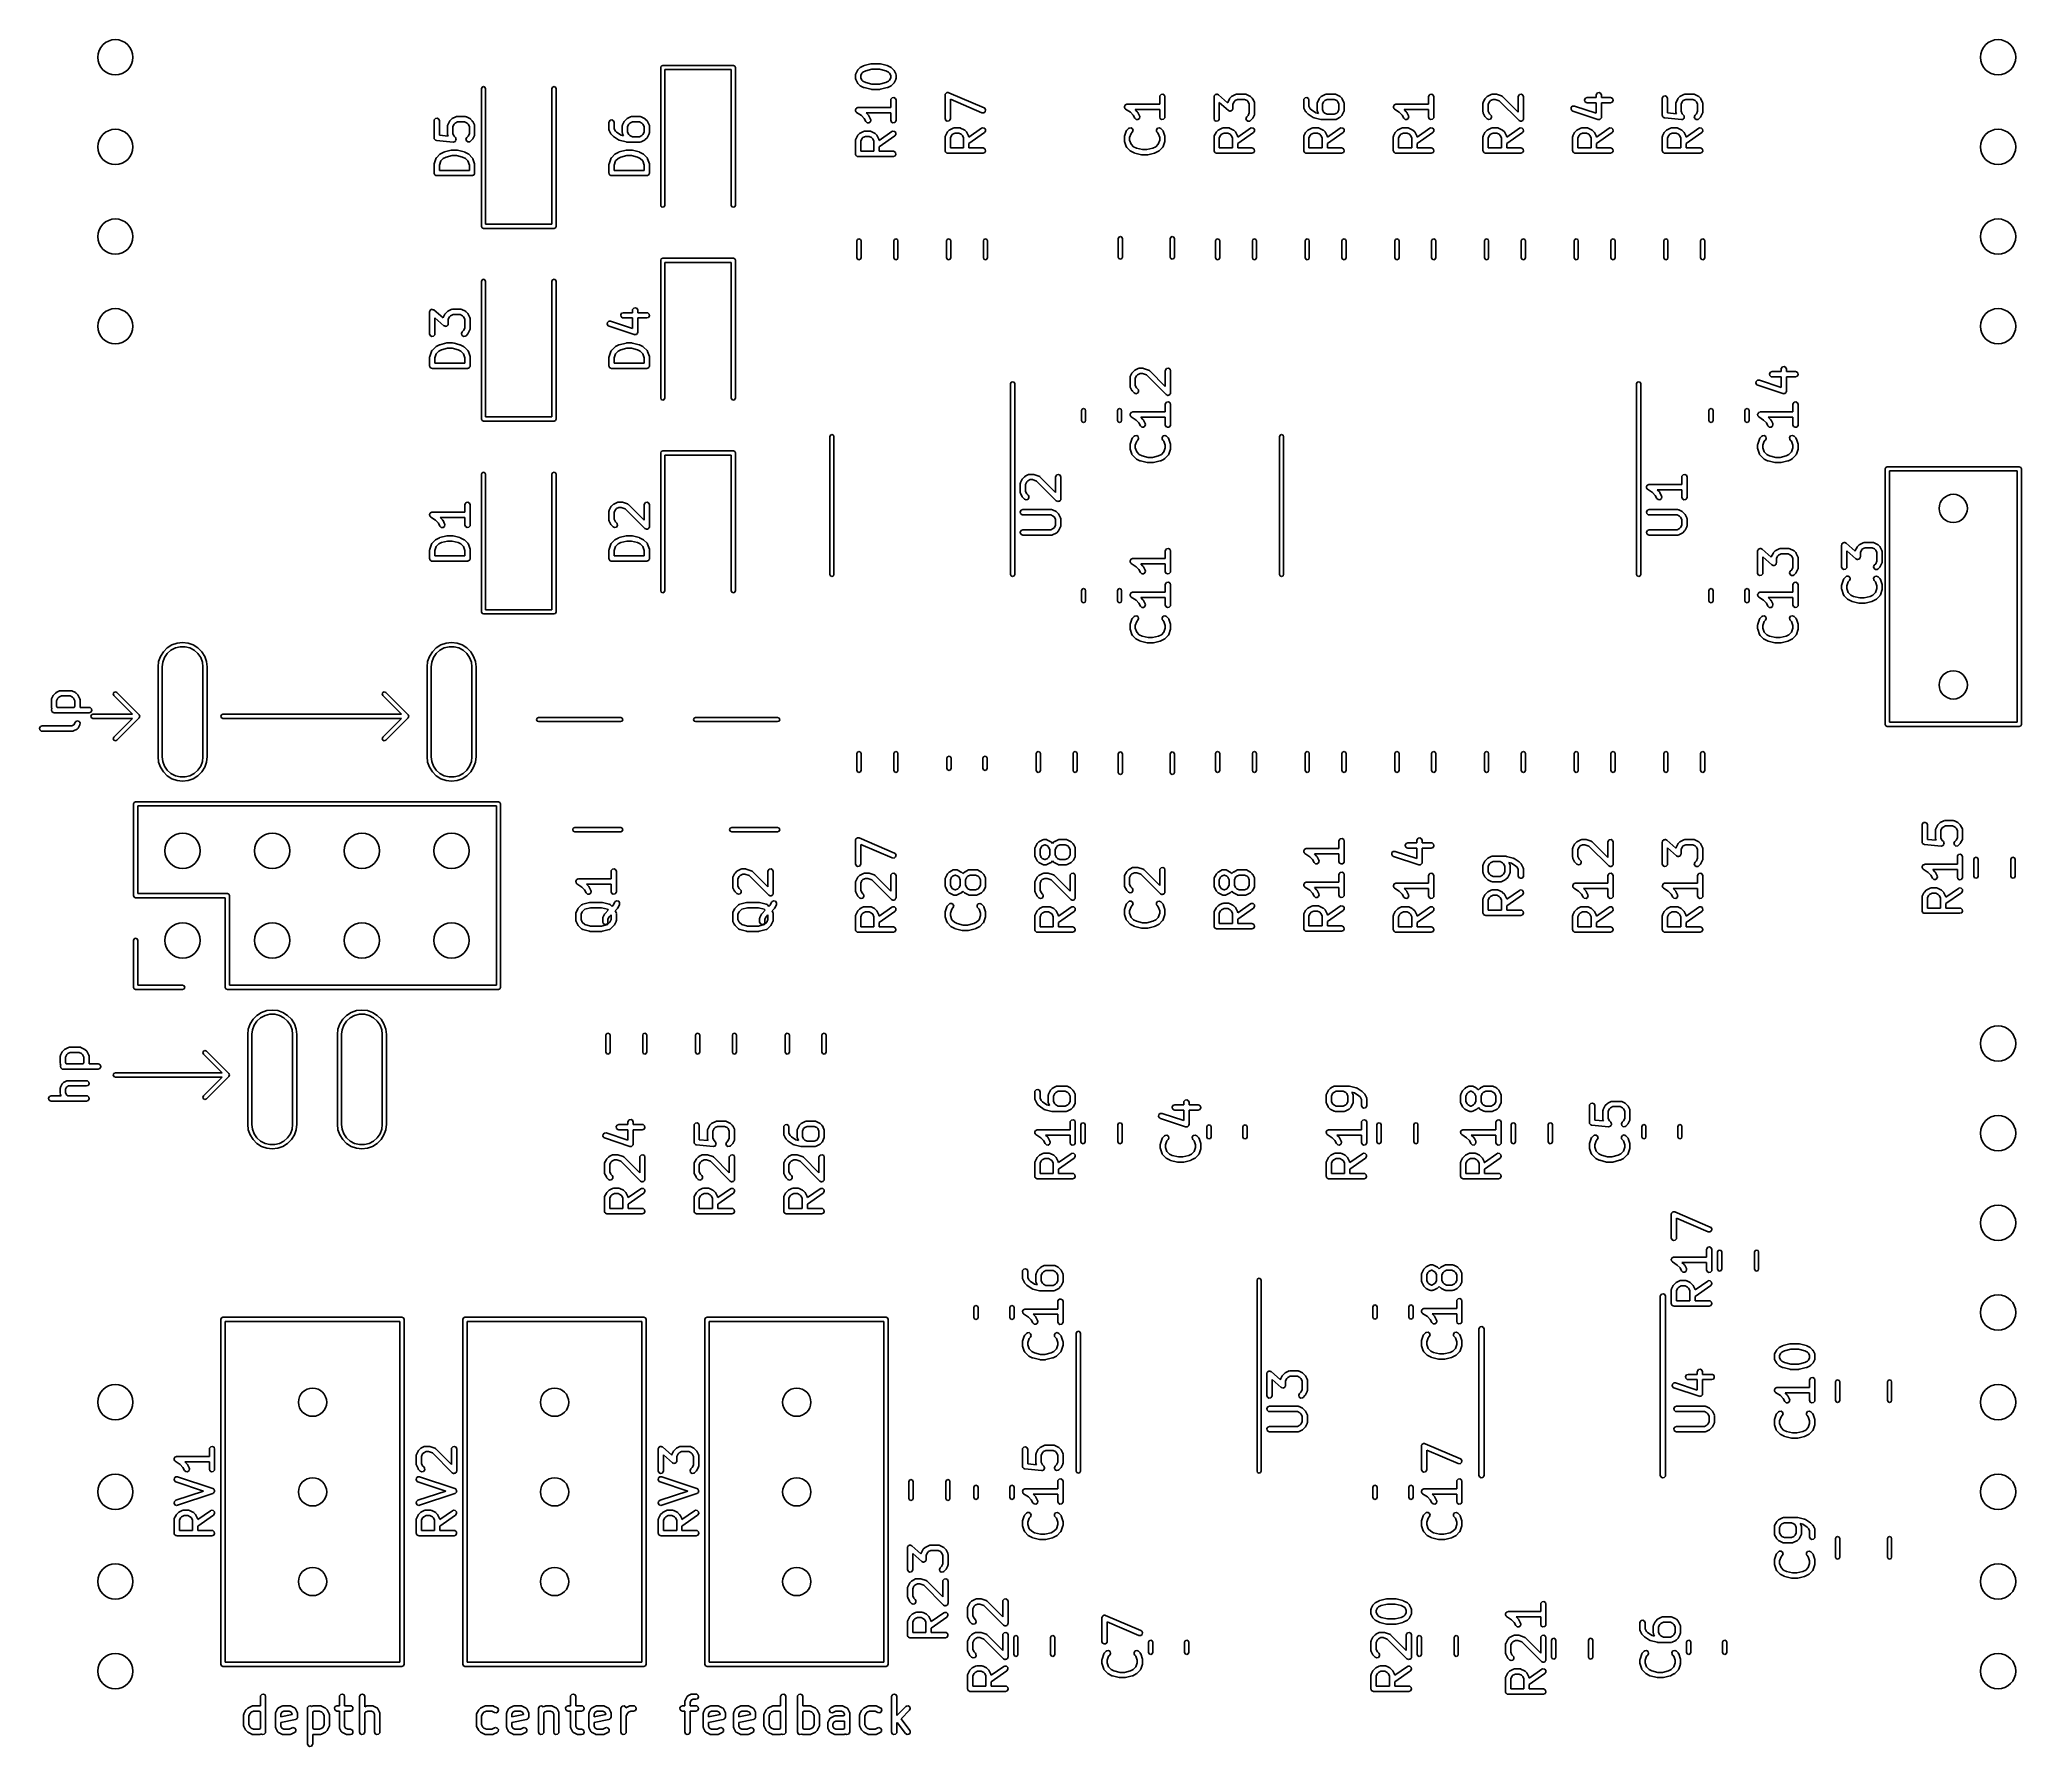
# Model space of a CAD drawing. Extents: x 123 to 179.1, y -123.4 to -75.1.
import ezdxf

# ---------------------------------------------------------------- set-up
doc = ezdxf.new("R2010")
doc.units = 0
doc.layers.add('BLACK', color=7, linetype='CONTINUOUS')

msp = doc.modelspace()

# ---------------------------------------------------------------- linework, layer by layer
at = {"layer": 'BLACK', "linetype": 'CONTINUOUS'}
for p, q in [((140.563, -75.8126), (140.605, -75.795)), ((140.605, -75.795), (142.605, -75.795)), ((142.605, -75.795), (142.647, -75.8126)), ((146.31, -75.802), (146.5, -75.7543)), ((146.5, -75.7543), (146.515, -75.7533)), ((146.515, -75.7533), (146.518, -75.7521)), ((146.518, -75.7521), (146.756, -75.7521)), ((146.756, -75.7521), (146.771, -75.7547)), ((146.771, -75.7547), (146.775, -75.7543)), ((146.775, -75.7543), (146.965, -75.802)), ((140.545, -75.855), (140.563, -75.8126)), ((140.545, -79.755), (140.545, -75.855)), ((142.545, -75.915), (140.665, -75.915)), ((140.665, -75.915), (140.665, -79.755)), ((142.545, -79.755), (142.545, -75.915)), ((142.647, -75.8126), (142.665, -75.855)), ((142.665, -75.855), (142.665, -79.755)), ((146.062, -76.0652), (146.067, -76.0395)), ((146.062, -76.1604), (146.062, -76.0652)), ((146.064, -76.1646), (146.062, -76.1604)), ((146.063, -76.169), (146.064, -76.1646)), ((146.07, -76.194), (146.063, -76.169)), ((146.067, -76.0395), (146.07, -76.0361)), ((146.07, -76.0316), (146.118, -75.9364)), ((146.07, -76.0361), (146.07, -76.0316)), ((146.118, -76.2892), (146.07, -76.194)), ((146.118, -75.9364), (146.131, -75.9184)), ((146.119, -76.2903), (146.118, -76.2892)), ((146.132, -76.3087), (146.119, -76.2903)), ((146.131, -75.9184), (146.132, -75.9169)), ((146.132, -75.9169), (146.18, -75.8693)), ((146.18, -76.3563), (146.132, -76.3087)), ((146.18, -75.8693), (146.198, -75.8564)), ((146.181, -76.357), (146.18, -76.3563)), ((146.199, -76.3704), (146.181, -76.357)), ((146.198, -75.8564), (146.199, -75.8553)), ((146.199, -75.8553), (146.294, -75.8076)), ((146.247, -76.0144), (146.212, -76.0829)), ((146.212, -76.0829), (146.212, -76.1427)), ((146.212, -76.1427), (146.247, -76.2112)), ((146.277, -75.984), (146.247, -76.0144)), ((146.247, -76.2112), (146.277, -76.2416)), ((146.354, -75.9455), (146.277, -75.984)), ((146.277, -76.2416), (146.354, -76.2801)), ((146.294, -75.8076), (146.307, -75.8039)), ((146.307, -75.8039), (146.31, -75.802)), ((146.528, -75.9021), (146.354, -75.9455)), ((146.354, -76.2801), (146.528, -76.3235)), ((146.747, -75.9021), (146.528, -75.9021)), ((146.528, -76.3235), (146.747, -76.3235)), ((146.921, -75.9455), (146.747, -75.9021)), ((146.747, -76.3235), (146.921, -76.2801)), ((146.998, -75.984), (146.921, -75.9455)), ((146.921, -76.2801), (146.998, -76.2416)), ((146.965, -75.802), (146.977, -75.8072)), ((146.977, -75.8072), (146.98, -75.8076)), ((146.98, -75.8076), (147.076, -75.8553)), ((147.028, -76.0144), (146.998, -75.984)), ((146.998, -76.2416), (147.028, -76.2112)), ((147.062, -76.0829), (147.028, -76.0144)), ((147.028, -76.2112), (147.062, -76.1427)), ((147.062, -76.1427), (147.062, -76.0829)), ((147.076, -75.8553), (147.094, -75.8686)), ((147.095, -76.3563), (147.077, -76.3692)), ((147.094, -75.8686), (147.095, -75.8693)), ((147.095, -75.8693), (147.143, -75.9169)), ((147.143, -76.3087), (147.095, -76.3563)), ((147.143, -75.9169), (147.156, -75.9353)), ((147.157, -76.2892), (147.143, -76.3072)), ((147.143, -76.3072), (147.143, -76.3087)), ((147.156, -75.9353), (147.157, -75.9364)), ((147.157, -75.9364), (147.204, -76.0316)), ((147.204, -76.194), (147.157, -76.2892)), ((147.204, -76.0316), (147.212, -76.0566)), ((147.205, -76.1895), (147.204, -76.194)), ((147.208, -76.1861), (147.205, -76.1895)), ((147.212, -76.1604), (147.208, -76.1861)), ((147.212, -76.0566), (147.211, -76.061)), ((147.211, -76.061), (147.212, -76.0652)), ((147.212, -76.0652), (147.212, -76.1604)), ((135.465, -76.455), (135.483, -76.4126)), ((135.465, -80.355), (135.465, -76.455)), ((135.483, -76.4126), (135.525, -76.395)), ((135.525, -76.395), (135.567, -76.4126)), ((135.567, -76.4126), (135.585, -76.455)), ((135.585, -76.455), (135.585, -80.295)), ((137.465, -76.455), (137.483, -76.4126)), ((137.465, -80.295), (137.465, -76.455)), ((137.483, -76.4126), (137.525, -76.395)), ((137.525, -76.395), (137.567, -76.4126)), ((137.567, -76.4126), (137.585, -76.455)), ((137.585, -76.455), (137.585, -80.355)), ((146.294, -76.418), (146.199, -76.3704)), ((146.298, -76.4184), (146.294, -76.418)), ((146.31, -76.4237), (146.298, -76.4184)), ((146.5, -76.4713), (146.31, -76.4237)), ((146.504, -76.4709), (146.5, -76.4713)), ((146.518, -76.4735), (146.504, -76.4709)), ((146.756, -76.4735), (146.518, -76.4735)), ((146.76, -76.4723), (146.756, -76.4735)), ((146.775, -76.4713), (146.76, -76.4723)), ((146.965, -76.4237), (146.775, -76.4713)), ((146.968, -76.4217), (146.965, -76.4237)), ((146.98, -76.418), (146.968, -76.4217)), ((147.076, -76.3704), (146.98, -76.418)), ((147.062, -76.7795), (147.067, -76.7538)), ((147.062, -76.9902), (147.062, -76.7795)), ((147.067, -76.7538), (147.1, -76.7145)), ((147.077, -76.3692), (147.076, -76.3704)), ((147.1, -76.7145), (147.15, -76.7056)), ((147.15, -76.7056), (147.195, -76.7313)), ((147.195, -76.7313), (147.212, -76.7795)), ((147.212, -76.7795), (147.212, -77.3509)), ((148.602, -76.6367), (148.607, -76.611)), ((148.602, -77.3033), (148.602, -76.6367)), ((148.607, -76.611), (148.613, -76.6042)), ((148.613, -76.6042), (148.615, -76.5956)), ((148.615, -76.5956), (148.629, -76.5851)), ((148.629, -76.5851), (148.64, -76.5717)), ((148.64, -76.5717), (148.649, -76.5702)), ((148.649, -76.5702), (148.656, -76.5649)), ((148.656, -76.5649), (148.673, -76.5658)), ((148.673, -76.5658), (148.69, -76.5628)), ((148.69, -76.5628), (148.698, -76.5672)), ((148.698, -76.5672), (148.707, -76.5677)), ((148.707, -76.5677), (149.707, -76.9963)), ((149.648, -77.1342), (148.752, -76.7504)), ((148.752, -76.7504), (148.752, -77.3033)), ((153.694, -76.9381), (153.703, -76.9182)), ((153.703, -76.9182), (153.707, -76.9163)), ((153.707, -76.9163), (153.709, -76.9125)), ((153.709, -76.9125), (153.73, -76.9051)), ((153.73, -76.9051), (153.749, -76.8955)), ((153.749, -76.8955), (153.753, -76.8965)), ((153.753, -76.8965), (153.757, -76.895)), ((153.757, -76.895), (154.682, -76.895)), ((154.682, -76.6843), (154.687, -76.6586)), ((154.682, -76.895), (154.682, -76.6843)), ((154.687, -76.6586), (154.72, -76.6193)), ((154.72, -76.6193), (154.77, -76.6104)), ((154.77, -76.6104), (154.815, -76.6361)), ((154.815, -76.6361), (154.832, -76.6843)), ((154.832, -76.6843), (154.832, -77.2557)), ((156.222, -76.6843), (156.224, -76.6732)), ((156.222, -77.3033), (156.222, -76.6843)), ((156.224, -76.6697), (156.225, -76.6671)), ((156.224, -76.6732), (156.224, -76.6697)), ((156.225, -76.6671), (156.227, -76.6586)), ((156.227, -76.6586), (156.24, -76.6431)), ((156.24, -76.6431), (156.25, -76.6258)), ((156.25, -76.6258), (156.256, -76.6239)), ((156.256, -76.6239), (156.26, -76.6193)), ((156.26, -76.6193), (156.28, -76.6158)), ((156.28, -76.6158), (156.299, -76.6093)), ((156.299, -76.6093), (156.305, -76.6115)), ((156.305, -76.6115), (156.31, -76.6104)), ((156.31, -76.6104), (156.328, -76.6205)), ((156.328, -76.6205), (156.347, -76.6278)), ((156.347, -76.6278), (156.607, -76.8553)), ((156.629, -77.0741), (156.372, -76.8496)), ((156.372, -76.8496), (156.372, -77.3033)), ((156.607, -76.8553), (156.608, -76.8491)), ((156.608, -76.8491), (156.611, -76.8457)), ((156.611, -76.8412), (156.659, -76.746)), ((156.611, -76.8457), (156.611, -76.8412)), ((156.659, -76.746), (156.672, -76.728)), ((156.672, -76.728), (156.673, -76.7265)), ((156.673, -76.7265), (156.721, -76.6789)), ((156.721, -76.6789), (156.739, -76.666)), ((156.739, -76.666), (156.74, -76.6648)), ((156.74, -76.6648), (156.835, -76.6172)), ((156.788, -76.8239), (156.753, -76.8925)), ((156.753, -76.8925), (156.753, -77.0176)), ((156.818, -76.7935), (156.788, -76.8239)), ((156.887, -76.7593), (156.818, -76.7935)), ((156.835, -76.6172), (156.86, -76.6098)), ((156.86, -76.6098), (156.865, -76.6108)), ((156.865, -76.6108), (156.869, -76.6093)), ((156.869, -76.6093), (157.107, -76.6093)), ((157.089, -76.7593), (156.887, -76.7593)), ((157.158, -76.7935), (157.089, -76.7593)), ((157.107, -76.6093), (157.133, -76.6138)), ((157.133, -76.6138), (157.136, -76.6167)), ((157.136, -76.6167), (157.14, -76.6172)), ((157.14, -76.6172), (157.236, -76.6648)), ((157.188, -76.8239), (157.158, -76.7935)), ((157.222, -76.8925), (157.188, -76.8239)), ((157.222, -77.1428), (157.222, -76.8925)), ((157.236, -76.6648), (157.254, -76.6782)), ((157.254, -76.6782), (157.255, -76.6789)), ((157.255, -76.6789), (157.303, -76.7265)), ((157.303, -76.7265), (157.316, -76.7449)), ((157.316, -76.7449), (157.317, -76.746)), ((157.317, -76.746), (157.364, -76.8412)), ((157.364, -76.8412), (157.372, -76.8662)), ((157.372, -76.8662), (157.371, -76.8705)), ((157.371, -76.8705), (157.372, -76.8748)), ((157.372, -76.8748), (157.372, -77.1605)), ((158.762, -76.7795), (158.767, -76.7539)), ((158.762, -76.97), (158.762, -76.7795)), ((158.767, -76.7539), (158.8, -76.7146)), ((158.8, -76.7146), (158.85, -76.7057)), ((158.85, -76.7057), (158.895, -76.7313)), ((158.895, -76.7313), (158.912, -76.7795)), ((158.912, -76.7795), (158.912, -76.9523)), ((159.143, -76.8748), (159.148, -76.8491)), ((159.143, -77.0652), (159.143, -76.8748)), ((159.148, -76.8491), (159.151, -76.8457)), ((159.151, -76.8412), (159.199, -76.746)), ((159.151, -76.8457), (159.151, -76.8412)), ((159.199, -76.746), (159.212, -76.728)), ((159.212, -76.728), (159.213, -76.7265)), ((159.213, -76.7265), (159.261, -76.6789)), ((159.261, -76.6789), (159.279, -76.666)), ((159.279, -76.666), (159.28, -76.6648)), ((159.28, -76.6648), (159.375, -76.6172)), ((159.328, -76.8239), (159.293, -76.8925)), ((159.293, -76.8925), (159.293, -77.0475)), ((159.358, -76.7935), (159.328, -76.8239)), ((159.427, -76.7593), (159.358, -76.7935)), ((159.375, -76.6172), (159.4, -76.6098)), ((159.4, -76.6098), (159.405, -76.6108)), ((159.405, -76.6108), (159.409, -76.6093)), ((159.409, -76.6093), (159.647, -76.6093)), ((159.629, -76.7593), (159.427, -76.7593)), ((159.698, -76.7935), (159.629, -76.7593)), ((159.647, -76.6093), (159.673, -76.6138)), ((159.673, -76.6138), (159.676, -76.6167)), ((159.676, -76.6167), (159.68, -76.6172)), ((159.68, -76.6172), (159.776, -76.6648)), ((159.728, -76.8239), (159.698, -76.7935)), ((159.762, -76.8925), (159.728, -76.8239)), ((159.762, -77.0475), (159.762, -76.8925)), ((159.776, -76.6648), (159.794, -76.6782)), ((159.794, -76.6782), (159.795, -76.6789)), ((159.795, -76.6789), (159.843, -76.7265)), ((159.843, -76.7265), (159.856, -76.7449)), ((159.856, -76.7449), (159.857, -76.746)), ((159.857, -76.746), (159.904, -76.8412)), ((159.904, -76.8412), (159.912, -76.8662)), ((159.912, -76.8662), (159.911, -76.8705)), ((159.911, -76.8705), (159.912, -76.8748)), ((159.912, -76.8748), (159.912, -77.0652)), ((161.314, -76.9381), (161.323, -76.9182)), ((161.323, -76.9182), (161.327, -76.9163)), ((161.327, -76.9163), (161.329, -76.9125)), ((161.329, -76.9125), (161.35, -76.9051)), ((161.35, -76.9051), (161.369, -76.8955)), ((161.369, -76.8955), (161.373, -76.8965)), ((161.373, -76.8965), (161.377, -76.895)), ((161.377, -76.895), (162.302, -76.895)), ((162.302, -76.6843), (162.307, -76.6586)), ((162.302, -76.895), (162.302, -76.6843)), ((162.307, -76.6586), (162.34, -76.6193)), ((162.34, -76.6193), (162.39, -76.6104)), ((162.39, -76.6104), (162.435, -76.6361)), ((162.435, -76.6361), (162.452, -76.6843)), ((162.452, -76.6843), (162.452, -77.2557)), ((163.842, -76.8748), (163.847, -76.8491)), ((163.842, -77.1129), (163.842, -76.8748)), ((163.847, -76.8491), (163.85, -76.8457)), ((163.85, -76.8412), (163.898, -76.746)), ((163.85, -76.8457), (163.85, -76.8412)), ((163.898, -76.746), (163.911, -76.728)), ((163.911, -76.728), (163.912, -76.7265)), ((163.912, -76.7265), (163.96, -76.6789)), ((163.96, -76.6789), (163.978, -76.666)), ((163.978, -76.666), (163.979, -76.6648)), ((163.979, -76.6648), (164.074, -76.6172)), ((164.027, -76.8239), (163.992, -76.8925)), ((163.992, -76.8925), (163.992, -77.0952)), ((164.057, -76.7935), (164.027, -76.8239)), ((164.126, -76.7593), (164.057, -76.7935)), ((164.074, -76.6172), (164.099, -76.6098)), ((164.099, -76.6098), (164.104, -76.6108)), ((164.104, -76.6108), (164.108, -76.6093)), ((164.108, -76.6093), (164.203, -76.6093)), ((164.191, -76.7593), (164.126, -76.7593)), ((164.305, -76.7975), (164.191, -76.7593)), ((164.203, -76.6093), (164.225, -76.6132)), ((164.225, -76.6132), (164.227, -76.6131)), ((164.227, -76.6131), (164.37, -76.6608)), ((164.864, -77.3564), (164.305, -76.7975)), ((164.37, -76.6608), (164.393, -76.6732)), ((164.393, -76.6732), (164.395, -76.677)), ((164.395, -76.677), (164.399, -76.6789)), ((164.399, -76.6789), (164.842, -77.1223)), ((164.842, -76.6843), (164.847, -76.6586)), ((164.842, -77.1223), (164.842, -76.6843)), ((164.847, -76.6586), (164.88, -76.6193)), ((164.88, -76.6193), (164.93, -76.6104)), ((164.93, -76.6104), (164.975, -76.6361)), ((164.975, -76.6361), (164.992, -76.6843)), ((164.992, -76.6843), (164.992, -77.3033)), ((166.717, -76.7665), (166.743, -76.7221)), ((166.726, -76.817), (166.717, -76.7665)), ((166.765, -76.85), (166.726, -76.817)), ((166.743, -76.7221), (166.791, -76.7045)), ((166.791, -76.8545), (166.765, -76.85)), ((166.791, -76.7045), (167.049, -76.7045)), ((167.049, -76.8545), (166.791, -76.8545)), ((167.049, -76.6367), (167.054, -76.611)), ((167.049, -76.7045), (167.049, -76.6367)), ((167.049, -77.1517), (167.049, -76.8545)), ((167.054, -76.611), (167.087, -76.5717)), ((167.087, -76.5717), (167.137, -76.5628)), ((167.137, -76.5628), (167.181, -76.5885)), ((167.181, -76.5885), (167.199, -76.6367)), ((167.199, -76.6367), (167.199, -76.7045)), ((167.199, -76.7045), (167.457, -76.7045)), ((167.457, -76.8545), (167.199, -76.8545)), ((167.199, -76.8545), (167.199, -77.2557)), ((167.457, -76.7045), (167.483, -76.709)), ((167.506, -76.837), (167.457, -76.8545)), ((167.483, -76.709), (167.522, -76.742)), ((167.531, -76.7925), (167.506, -76.837)), ((167.522, -76.742), (167.531, -76.7925)), ((168.922, -76.7319), (168.927, -76.7063)), ((168.922, -77.2081), (168.922, -76.7319)), ((168.927, -76.7063), (168.96, -76.667)), ((168.96, -76.667), (169.01, -76.658)), ((169.01, -76.658), (169.055, -76.6837)), ((169.055, -76.6837), (169.072, -76.7319)), ((169.072, -76.7319), (169.072, -77.1402)), ((169.303, -76.8748), (169.308, -76.8491)), ((169.303, -77.1129), (169.303, -76.8748)), ((169.308, -76.8491), (169.311, -76.8457)), ((169.311, -76.8412), (169.359, -76.746)), ((169.311, -76.8457), (169.311, -76.8412)), ((169.359, -76.746), (169.372, -76.728)), ((169.372, -76.728), (169.373, -76.7265)), ((169.373, -76.7265), (169.421, -76.6789)), ((169.421, -76.6789), (169.439, -76.666)), ((169.439, -76.666), (169.44, -76.6648)), ((169.44, -76.6648), (169.535, -76.6172)), ((169.488, -76.8239), (169.453, -76.8925)), ((169.453, -76.8925), (169.453, -77.0952)), ((169.518, -76.7935), (169.488, -76.8239)), ((169.587, -76.7593), (169.518, -76.7935)), ((169.535, -76.6172), (169.56, -76.6098)), ((169.56, -76.6098), (169.565, -76.6108)), ((169.565, -76.6108), (169.569, -76.6093)), ((169.569, -76.6093), (169.807, -76.6093)), ((169.789, -76.7593), (169.587, -76.7593)), ((169.858, -76.7935), (169.789, -76.7593)), ((169.807, -76.6093), (169.833, -76.6138)), ((169.833, -76.6138), (169.836, -76.6167)), ((169.836, -76.6167), (169.84, -76.6172)), ((169.84, -76.6172), (169.936, -76.6648)), ((169.888, -76.8239), (169.858, -76.7935)), ((169.922, -76.8925), (169.888, -76.8239)), ((169.922, -77.0952), (169.922, -76.8925)), ((169.936, -76.6648), (169.954, -76.6782)), ((169.954, -76.6782), (169.955, -76.6789)), ((169.955, -76.6789), (170.003, -76.7265)), ((170.003, -76.7265), (170.016, -76.7449)), ((170.016, -76.7449), (170.017, -76.746)), ((170.017, -76.746), (170.064, -76.8412)), ((170.064, -76.8412), (170.072, -76.8662)), ((170.072, -76.8662), (170.071, -76.8705)), ((170.071, -76.8705), (170.072, -76.8748)), ((170.072, -76.8748), (170.072, -77.1129)), ((134.124, -77.3669), (134.129, -77.3413)), ((134.124, -77.8431), (134.124, -77.3669)), ((134.129, -77.3413), (134.162, -77.302)), ((134.162, -77.302), (134.212, -77.293)), ((134.212, -77.293), (134.257, -77.3187)), ((134.257, -77.3187), (134.274, -77.3669)), ((134.274, -77.3669), (134.274, -77.7752)), ((134.513, -77.4762), (134.561, -77.381)), ((134.513, -77.4807), (134.513, -77.4762)), ((134.561, -77.381), (134.574, -77.363)), ((134.574, -77.363), (134.575, -77.3615)), ((134.575, -77.3615), (134.623, -77.3139)), ((134.623, -77.3139), (134.641, -77.301)), ((134.641, -77.301), (134.642, -77.2998)), ((134.642, -77.2998), (134.737, -77.2522)), ((134.69, -77.459), (134.655, -77.5275)), ((134.72, -77.4285), (134.69, -77.459)), ((134.789, -77.3943), (134.72, -77.4285)), ((134.737, -77.2522), (134.762, -77.2448)), ((134.762, -77.2448), (134.767, -77.2458)), ((134.767, -77.2458), (134.771, -77.2443)), ((134.771, -77.2443), (135.009, -77.2443)), ((134.991, -77.3943), (134.789, -77.3943)), ((135.06, -77.4285), (134.991, -77.3943)), ((135.009, -77.2443), (135.035, -77.2488)), ((135.035, -77.2488), (135.038, -77.2517)), ((135.038, -77.2517), (135.042, -77.2522)), ((135.042, -77.2522), (135.138, -77.2998)), ((135.09, -77.459), (135.06, -77.4285)), ((135.124, -77.5275), (135.09, -77.459)), ((135.138, -77.2998), (135.156, -77.3132)), ((135.156, -77.3132), (135.157, -77.3139)), ((135.157, -77.3139), (135.205, -77.3615)), ((135.205, -77.3615), (135.218, -77.3799)), ((135.218, -77.3799), (135.219, -77.381)), ((135.219, -77.381), (135.266, -77.4762)), ((135.266, -77.4762), (135.274, -77.5012)), ((139.077, -77.4145), (139.082, -77.3889)), ((139.077, -77.605), (139.077, -77.4145)), ((139.082, -77.3889), (139.115, -77.3496)), ((139.115, -77.3496), (139.165, -77.3407)), ((139.165, -77.3407), (139.21, -77.3663)), ((139.21, -77.3663), (139.227, -77.4145)), ((139.227, -77.4145), (139.227, -77.5873)), ((139.466, -77.4762), (139.514, -77.381)), ((139.466, -77.4807), (139.466, -77.4762)), ((139.514, -77.381), (139.527, -77.363)), ((139.527, -77.363), (139.528, -77.3615)), ((139.528, -77.3615), (139.576, -77.3139)), ((139.576, -77.3139), (139.594, -77.301)), ((139.594, -77.301), (139.595, -77.2998)), ((139.595, -77.2998), (139.69, -77.2522)), ((139.643, -77.459), (139.608, -77.5275)), ((139.673, -77.4285), (139.643, -77.459)), ((139.742, -77.3943), (139.673, -77.4285)), ((139.69, -77.2522), (139.715, -77.2448)), ((139.715, -77.2448), (139.72, -77.2458)), ((139.72, -77.2458), (139.724, -77.2443)), ((139.724, -77.2443), (139.962, -77.2443)), ((139.944, -77.3943), (139.742, -77.3943)), ((140.013, -77.4285), (139.944, -77.3943)), ((139.962, -77.2443), (139.988, -77.2488)), ((139.988, -77.2488), (139.991, -77.2517)), ((139.991, -77.2517), (139.995, -77.2522)), ((139.995, -77.2522), (140.091, -77.2998)), ((140.043, -77.459), (140.013, -77.4285)), ((140.077, -77.5275), (140.043, -77.459)), ((140.091, -77.2998), (140.109, -77.3132)), ((140.109, -77.3132), (140.11, -77.3139)), ((140.11, -77.3139), (140.158, -77.3615)), ((140.158, -77.3615), (140.171, -77.3799)), ((140.171, -77.3799), (140.172, -77.381)), ((140.172, -77.381), (140.219, -77.4762)), ((140.219, -77.4762), (140.227, -77.5012)), ((146.063, -77.0604), (146.064, -77.0564)), ((146.069, -77.0813), (146.063, -77.0604)), ((146.064, -77.0522), (146.074, -77.0333)), ((146.064, -77.0564), (146.064, -77.0522)), ((146.072, -77.1027), (146.069, -77.0813)), ((146.076, -77.1055), (146.072, -77.1027)), ((146.074, -77.0333), (146.083, -77.0134)), ((146.077, -77.1096), (146.076, -77.1055)), ((146.096, -77.1276), (146.077, -77.1096)), ((146.083, -77.0134), (146.087, -77.0115)), ((146.087, -77.0115), (146.089, -77.0077)), ((146.089, -77.0077), (146.11, -77.0003)), ((146.232, -77.2187), (146.096, -77.1276)), ((146.11, -77.0003), (146.129, -76.9906)), ((146.129, -76.9906), (146.133, -76.9917)), ((146.133, -76.9917), (146.137, -76.9902)), ((146.137, -76.9902), (147.062, -76.9902)), ((146.314, -77.3001), (146.232, -77.2187)), ((146.356, -77.3844), (146.314, -77.3001)), ((146.393, -77.4197), (146.356, -77.3844)), ((147.062, -77.1402), (146.366, -77.1402)), ((146.366, -77.1402), (146.429, -77.2026)), ((146.444, -77.4228), (146.393, -77.4197)), ((146.429, -77.2026), (146.441, -77.221)), ((146.441, -77.221), (146.443, -77.2221)), ((146.443, -77.2221), (146.49, -77.3174)), ((146.486, -77.3922), (146.444, -77.4228)), ((146.498, -77.3423), (146.486, -77.3922)), ((146.49, -77.3174), (146.498, -77.3423)), ((147.062, -77.3509), (147.062, -77.1402)), ((147.08, -77.3991), (147.062, -77.3509)), ((147.124, -77.4248), (147.08, -77.3991)), ((147.175, -77.4159), (147.124, -77.4248)), ((147.208, -77.3766), (147.175, -77.4159)), ((147.212, -77.3509), (147.208, -77.3766)), ((148.62, -77.3515), (148.602, -77.3033)), ((148.664, -77.3772), (148.62, -77.3515)), ((148.715, -77.3683), (148.664, -77.3772)), ((148.748, -77.329), (148.715, -77.3683)), ((148.752, -77.3033), (148.748, -77.329)), ((149.699, -77.137), (149.648, -77.1342)), ((149.74, -77.1063), (149.699, -77.137)), ((149.707, -76.9963), (149.729, -77.0106)), ((149.729, -77.0106), (149.752, -77.0564)), ((149.752, -77.0564), (149.74, -77.1063)), ((153.683, -76.9652), (153.684, -76.9612)), ((153.689, -76.9861), (153.683, -76.9652)), ((153.684, -76.957), (153.694, -76.9381)), ((153.684, -76.9612), (153.684, -76.957)), ((153.692, -77.0075), (153.689, -76.9861)), ((153.696, -77.0103), (153.692, -77.0075)), ((153.697, -77.0144), (153.696, -77.0103)), ((153.716, -77.0324), (153.697, -77.0144)), ((153.852, -77.1235), (153.716, -77.0324)), ((153.934, -77.2049), (153.852, -77.1235)), ((153.976, -77.2893), (153.934, -77.2049)), ((154.013, -77.3245), (153.976, -77.2893)), ((154.682, -77.045), (153.986, -77.045)), ((153.986, -77.045), (154.049, -77.1074)), ((154.064, -77.3276), (154.013, -77.3245)), ((154.049, -77.1074), (154.061, -77.1258)), ((154.061, -77.1258), (154.063, -77.1269)), ((154.063, -77.1269), (154.11, -77.2222)), ((154.106, -77.297), (154.064, -77.3276)), ((154.118, -77.2471), (154.106, -77.297)), ((154.11, -77.2222), (154.118, -77.2471)), ((154.682, -77.2557), (154.682, -77.045)), ((154.7, -77.3039), (154.682, -77.2557)), ((154.744, -77.3296), (154.7, -77.3039)), ((154.795, -77.3207), (154.744, -77.3296)), ((154.828, -77.2814), (154.795, -77.3207)), ((154.832, -77.2557), (154.828, -77.2814)), ((156.24, -77.3515), (156.222, -77.3033)), ((156.284, -77.3772), (156.24, -77.3515)), ((156.335, -77.3683), (156.284, -77.3772)), ((156.368, -77.329), (156.335, -77.3683)), ((156.372, -77.3033), (156.368, -77.329)), ((156.648, -77.0814), (156.629, -77.0741)), ((156.665, -77.0915), (156.648, -77.0814)), ((156.671, -77.0904), (156.665, -77.0915)), ((156.677, -77.0926), (156.671, -77.0904)), ((156.696, -77.0861), (156.677, -77.0926)), ((156.716, -77.0826), (156.696, -77.0861)), ((156.72, -77.078), (156.716, -77.0826)), ((156.725, -77.0761), (156.72, -77.078)), ((156.736, -77.0588), (156.725, -77.0761)), ((156.749, -77.0433), (156.736, -77.0588)), ((156.75, -77.0348), (156.749, -77.0433)), ((156.752, -77.0322), (156.75, -77.0348)), ((156.753, -77.0176), (156.751, -77.0287)), ((156.751, -77.0287), (156.752, -77.0322)), ((157.127, -77.2968), (157.149, -77.2503)), ((157.141, -77.3464), (157.127, -77.2968)), ((157.183, -77.3758), (157.141, -77.3464)), ((157.149, -77.2503), (157.188, -77.2113)), ((157.234, -77.3713), (157.183, -77.3758)), ((157.188, -77.2113), (157.222, -77.1428)), ((157.255, -77.3564), (157.234, -77.3713)), ((157.303, -77.3087), (157.255, -77.3564)), ((157.317, -77.2893), (157.303, -77.3073)), ((157.303, -77.3073), (157.303, -77.3087)), ((157.364, -77.194), (157.317, -77.2893)), ((157.365, -77.1896), (157.364, -77.194)), ((157.368, -77.1861), (157.365, -77.1896)), ((157.372, -77.1605), (157.368, -77.1861)), ((158.764, -76.9742), (158.762, -76.97)), ((158.763, -76.9786), (158.764, -76.9742)), ((158.77, -77.0035), (158.763, -76.9786)), ((158.818, -77.0988), (158.77, -77.0035)), ((158.819, -77.0999), (158.818, -77.0988)), ((158.832, -77.1183), (158.819, -77.0999)), ((158.88, -77.1659), (158.832, -77.1183)), ((158.883, -77.1674), (158.88, -77.1659)), ((158.891, -77.1753), (158.883, -77.1674)), ((159.034, -77.2705), (158.891, -77.1753)), ((158.912, -76.9523), (158.947, -77.0208)), ((158.947, -77.0208), (158.98, -77.0546)), ((158.98, -77.0546), (159.106, -77.1385)), ((159.034, -77.2706), (159.034, -77.2705)), ((159.057, -77.2809), (159.034, -77.2706)), ((159.248, -77.3285), (159.057, -77.2809)), ((159.106, -77.1385), (159.18, -77.157)), ((159.145, -77.0695), (159.143, -77.0652)), ((159.144, -77.0738), (159.145, -77.0695)), ((159.151, -77.0988), (159.144, -77.0738)), ((159.18, -77.157), (159.151, -77.0988)), ((159.251, -77.3281), (159.248, -77.3285)), ((159.266, -77.3307), (159.251, -77.3281)), ((159.647, -77.3307), (159.266, -77.3307)), ((159.293, -77.0475), (159.328, -77.116)), ((159.328, -77.116), (159.358, -77.1465)), ((159.358, -77.1465), (159.427, -77.1807)), ((159.427, -77.1807), (159.629, -77.1807)), ((159.629, -77.1807), (159.698, -77.1465)), ((159.651, -77.3292), (159.647, -77.3307)), ((159.655, -77.3302), (159.651, -77.3292)), ((159.68, -77.3228), (159.655, -77.3302)), ((159.776, -77.2752), (159.68, -77.3228)), ((159.698, -77.1465), (159.728, -77.116)), ((159.728, -77.116), (159.762, -77.0475)), ((159.777, -77.274), (159.776, -77.2752)), ((159.795, -77.2611), (159.777, -77.274)), ((159.843, -77.2135), (159.795, -77.2611)), ((159.857, -77.194), (159.843, -77.212)), ((159.843, -77.212), (159.843, -77.2135)), ((159.904, -77.0988), (159.857, -77.194)), ((159.905, -77.0943), (159.904, -77.0988)), ((159.908, -77.0909), (159.905, -77.0943)), ((159.912, -77.0652), (159.908, -77.0909)), ((161.303, -76.9652), (161.304, -76.9612)), ((161.309, -76.9861), (161.303, -76.9652)), ((161.304, -76.957), (161.314, -76.9381)), ((161.304, -76.9612), (161.304, -76.957)), ((161.312, -77.0075), (161.309, -76.9861)), ((161.316, -77.0103), (161.312, -77.0075)), ((161.317, -77.0144), (161.316, -77.0103)), ((161.336, -77.0324), (161.317, -77.0144)), ((161.472, -77.1235), (161.336, -77.0324)), ((161.554, -77.2049), (161.472, -77.1235)), ((161.596, -77.2893), (161.554, -77.2049)), ((161.633, -77.3245), (161.596, -77.2893)), ((162.302, -77.045), (161.606, -77.045)), ((161.606, -77.045), (161.669, -77.1074)), ((161.684, -77.3276), (161.633, -77.3245)), ((161.669, -77.1074), (161.681, -77.1258)), ((161.681, -77.1258), (161.683, -77.1269)), ((161.683, -77.1269), (161.73, -77.2222)), ((161.726, -77.297), (161.684, -77.3276)), ((161.738, -77.2471), (161.726, -77.297)), ((161.73, -77.2222), (161.738, -77.2471)), ((162.302, -77.2557), (162.302, -77.045)), ((162.32, -77.3039), (162.302, -77.2557)), ((162.364, -77.3296), (162.32, -77.3039)), ((162.415, -77.3207), (162.364, -77.3296)), ((162.448, -77.2814), (162.415, -77.3207)), ((162.452, -77.2557), (162.448, -77.2814)), ((163.844, -77.1171), (163.842, -77.1129)), ((163.843, -77.1214), (163.844, -77.1171)), ((163.85, -77.1464), (163.843, -77.1214)), ((163.898, -77.2416), (163.85, -77.1464)), ((163.899, -77.2428), (163.898, -77.2416)), ((163.912, -77.2611), (163.899, -77.2428)), ((163.96, -77.3087), (163.912, -77.2611)), ((164.006, -77.3304), (163.96, -77.3087)), ((163.992, -77.0952), (164.027, -77.1637)), ((164.056, -77.3172), (164.006, -77.3304)), ((164.027, -77.1637), (164.066, -77.2027)), ((164.085, -77.2751), (164.056, -77.3172)), ((164.066, -77.2027), (164.081, -77.224)), ((164.081, -77.224), (164.085, -77.2751)), ((164.885, -77.3659), (164.864, -77.3564)), ((164.904, -77.3772), (164.885, -77.3659)), ((164.908, -77.3766), (164.904, -77.3772)), ((164.911, -77.378), (164.908, -77.3766)), ((164.933, -77.3722), (164.911, -77.378)), ((164.955, -77.3683), (164.933, -77.3722)), ((164.957, -77.3657), (164.955, -77.3683)), ((164.96, -77.3648), (164.957, -77.3657)), ((164.973, -77.3463), (164.96, -77.3648)), ((164.988, -77.329), (164.973, -77.3463)), ((164.989, -77.3244), (164.988, -77.329)), ((164.99, -77.3227), (164.989, -77.3244)), ((164.992, -77.3033), (164.99, -77.3195)), ((164.99, -77.3195), (164.99, -77.3227)), ((166.336, -77.0327), (166.344, -76.9819)), ((166.363, -77.0764), (166.336, -77.0327)), ((166.344, -76.9819), (166.382, -76.9479)), ((166.386, -77.0888), (166.363, -77.0764)), ((166.382, -76.9479), (166.433, -76.9465)), ((167.1, -77.3269), (166.386, -77.0888)), ((166.433, -76.9465), (167.049, -77.1517)), ((167.106, -77.3267), (167.1, -77.3269)), ((167.111, -77.3296), (167.106, -77.3267)), ((167.131, -77.326), (167.111, -77.3296)), ((167.152, -77.3255), (167.131, -77.326)), ((167.156, -77.3217), (167.152, -77.3255)), ((167.162, -77.3207), (167.156, -77.3217)), ((167.175, -77.305), (167.162, -77.3207)), ((167.19, -77.2914), (167.175, -77.305)), ((167.191, -77.2858), (167.19, -77.2914)), ((167.195, -77.2814), (167.191, -77.2858)), ((167.199, -77.2557), (167.195, -77.2814)), ((168.928, -77.2231), (168.922, -77.2081)), ((168.929, -77.2389), (168.928, -77.2231)), ((168.936, -77.2465), (168.929, -77.2389)), ((168.94, -77.2563), (168.936, -77.2465)), ((168.954, -77.2643), (168.94, -77.2563)), ((168.965, -77.2757), (168.954, -77.2643)), ((168.982, -77.2804), (168.965, -77.2757)), ((168.984, -77.282), (168.982, -77.2804)), ((168.986, -77.2816), (168.984, -77.282)), ((168.99, -77.2827), (168.986, -77.2816)), ((169.466, -77.3303), (168.99, -77.2827)), ((169.072, -77.1402), (169.321, -77.165)), ((169.305, -77.1171), (169.303, -77.1129)), ((169.304, -77.1214), (169.305, -77.1171)), ((169.311, -77.1464), (169.304, -77.1214)), ((169.321, -77.165), (169.311, -77.1464)), ((169.453, -77.0952), (169.488, -77.1637)), ((169.467, -77.3302), (169.466, -77.3303)), ((169.491, -77.3239), (169.467, -77.3304)), ((169.467, -77.3304), (169.467, -77.3302)), ((169.488, -77.1637), (169.527, -77.2027)), ((169.516, -77.3177), (169.491, -77.3239)), ((169.517, -77.3172), (169.516, -77.3173)), ((169.516, -77.3173), (169.516, -77.3177)), ((169.531, -77.2965), (169.517, -77.3172)), ((169.527, -77.2027), (169.542, -77.224)), ((169.546, -77.276), (169.531, -77.2965)), ((169.542, -77.224), (169.542, -77.2245)), ((169.542, -77.2245), (169.542, -77.2249)), ((169.542, -77.2249), (169.544, -77.25)), ((169.544, -77.25), (169.546, -77.2751)), ((169.546, -77.2751), (169.546, -77.2755)), ((169.546, -77.2755), (169.546, -77.276)), ((169.827, -77.2492), (169.849, -77.2027)), ((169.841, -77.2987), (169.827, -77.2492)), ((169.883, -77.3282), (169.841, -77.2987)), ((169.849, -77.2027), (169.888, -77.1637)), ((169.934, -77.3237), (169.883, -77.3282)), ((169.888, -77.1637), (169.922, -77.0952)), ((169.955, -77.3087), (169.934, -77.3237)), ((170.003, -77.2611), (169.955, -77.3087)), ((170.017, -77.2416), (170.003, -77.2596)), ((170.003, -77.2596), (170.003, -77.2611)), ((170.064, -77.1464), (170.017, -77.2416)), ((170.065, -77.1419), (170.064, -77.1464)), ((170.068, -77.1385), (170.065, -77.1419)), ((170.072, -77.1129), (170.068, -77.1385)), ((134.13, -77.8581), (134.124, -77.8431)), ((134.131, -77.8739), (134.13, -77.8581)), ((134.138, -77.8815), (134.131, -77.8739)), ((134.142, -77.8913), (134.138, -77.8815)), ((134.156, -77.8993), (134.142, -77.8913)), ((134.167, -77.9107), (134.156, -77.8993)), ((134.184, -77.9154), (134.167, -77.9107)), ((134.186, -77.917), (134.184, -77.9154)), ((134.188, -77.9166), (134.186, -77.917)), ((134.192, -77.9177), (134.188, -77.9166)), ((134.668, -77.9653), (134.192, -77.9177)), ((134.274, -77.7752), (134.523, -77.8)), ((134.505, -77.5098), (134.51, -77.4841)), ((134.505, -77.7479), (134.505, -77.5098)), ((134.507, -77.7521), (134.505, -77.7479)), ((134.506, -77.7564), (134.507, -77.7521)), ((134.513, -77.7814), (134.506, -77.7564)), ((134.51, -77.4841), (134.513, -77.4807)), ((134.523, -77.8), (134.513, -77.7814)), ((134.655, -77.5275), (134.655, -77.7302)), ((134.655, -77.7302), (134.69, -77.7987)), ((134.669, -77.9652), (134.668, -77.9653)), ((134.693, -77.9589), (134.669, -77.9654)), ((134.669, -77.9654), (134.669, -77.9652)), ((134.69, -77.7987), (134.729, -77.8377)), ((134.718, -77.9527), (134.693, -77.9589)), ((134.719, -77.9522), (134.718, -77.9523)), ((134.718, -77.9523), (134.718, -77.9527)), ((134.733, -77.9315), (134.719, -77.9522)), ((134.729, -77.8377), (134.744, -77.859)), ((134.748, -77.911), (134.733, -77.9315)), ((134.744, -77.859), (134.744, -77.8595)), ((134.744, -77.8595), (134.744, -77.8599)), ((134.744, -77.8599), (134.746, -77.885)), ((134.746, -77.885), (134.748, -77.9101)), ((134.748, -77.9101), (134.748, -77.9105)), ((134.748, -77.9105), (134.748, -77.911)), ((135.029, -77.8842), (135.051, -77.8377)), ((135.043, -77.9337), (135.029, -77.8842)), ((135.085, -77.9632), (135.043, -77.9337)), ((135.051, -77.8377), (135.09, -77.7987)), ((135.136, -77.9587), (135.085, -77.9632)), ((135.09, -77.7987), (135.124, -77.7302)), ((135.124, -77.7302), (135.124, -77.5275)), ((135.157, -77.9437), (135.136, -77.9587)), ((135.205, -77.8961), (135.157, -77.9437)), ((135.219, -77.8766), (135.205, -77.8946)), ((135.205, -77.8946), (135.205, -77.8961)), ((135.266, -77.7814), (135.219, -77.8766)), ((135.267, -77.7769), (135.266, -77.7814)), ((135.27, -77.7735), (135.267, -77.7769)), ((135.274, -77.7479), (135.27, -77.7735)), ((135.274, -77.5012), (135.273, -77.5055)), ((135.273, -77.5055), (135.274, -77.5098)), ((135.274, -77.5098), (135.274, -77.7479)), ((139.079, -77.6092), (139.077, -77.605)), ((139.078, -77.6136), (139.079, -77.6092)), ((139.085, -77.6385), (139.078, -77.6136)), ((139.133, -77.7338), (139.085, -77.6385)), ((139.134, -77.7349), (139.133, -77.7338)), ((139.147, -77.7533), (139.134, -77.7349)), ((139.195, -77.8009), (139.147, -77.7533)), ((139.198, -77.8024), (139.195, -77.8009)), ((139.206, -77.8103), (139.198, -77.8024)), ((139.349, -77.9055), (139.206, -77.8103)), ((139.227, -77.5873), (139.262, -77.6558)), ((139.262, -77.6558), (139.295, -77.6896)), ((139.295, -77.6896), (139.421, -77.7735)), ((139.349, -77.9056), (139.349, -77.9055)), ((139.372, -77.9159), (139.349, -77.9056)), ((139.563, -77.9635), (139.372, -77.9159)), ((139.421, -77.7735), (139.495, -77.792)), ((139.458, -77.5098), (139.463, -77.4841)), ((139.458, -77.7002), (139.458, -77.5098)), ((139.46, -77.7045), (139.458, -77.7002)), ((139.459, -77.7088), (139.46, -77.7045)), ((139.466, -77.7338), (139.459, -77.7088)), ((139.463, -77.4841), (139.466, -77.4807)), ((139.495, -77.792), (139.466, -77.7338)), ((139.566, -77.9631), (139.563, -77.9635)), ((139.581, -77.9657), (139.566, -77.9631)), ((139.962, -77.9657), (139.581, -77.9657)), ((139.608, -77.5275), (139.608, -77.6825)), ((139.608, -77.6825), (139.643, -77.751)), ((139.643, -77.751), (139.673, -77.7815)), ((139.673, -77.7815), (139.742, -77.8157)), ((139.742, -77.8157), (139.944, -77.8157)), ((139.944, -77.8157), (140.013, -77.7815)), ((139.966, -77.9642), (139.962, -77.9657)), ((139.97, -77.9652), (139.966, -77.9642)), ((139.995, -77.9578), (139.97, -77.9652)), ((140.091, -77.9102), (139.995, -77.9578)), ((140.013, -77.7815), (140.043, -77.751)), ((140.043, -77.751), (140.077, -77.6825)), ((140.077, -77.6825), (140.077, -77.5275)), ((140.092, -77.909), (140.091, -77.9102)), ((140.11, -77.8961), (140.092, -77.909)), ((140.158, -77.8485), (140.11, -77.8961)), ((140.172, -77.829), (140.158, -77.847)), ((140.158, -77.847), (140.158, -77.8485)), ((140.219, -77.7338), (140.172, -77.829)), ((140.22, -77.7293), (140.219, -77.7338)), ((140.223, -77.7259), (140.22, -77.7293)), ((140.227, -77.7002), (140.223, -77.7259)), ((140.227, -77.5012), (140.226, -77.5055)), ((140.226, -77.5055), (140.227, -77.5098)), ((140.227, -77.5098), (140.227, -77.7002)), ((146.062, -77.9223), (146.067, -77.8967)), ((146.062, -78.3033), (146.062, -77.9223)), ((146.067, -77.8967), (146.07, -77.8932)), ((146.07, -77.8888), (146.118, -77.7936)), ((146.07, -77.8932), (146.07, -77.8888)), ((146.118, -77.7936), (146.131, -77.7755)), ((146.131, -77.7755), (146.132, -77.7741)), ((146.132, -77.7741), (146.18, -77.7264)), ((146.18, -77.7264), (146.198, -77.7136)), ((146.198, -77.7136), (146.199, -77.7124)), ((146.199, -77.7124), (146.294, -77.6648)), ((146.247, -77.8715), (146.212, -77.94)), ((146.212, -77.94), (146.212, -78.2283)), ((146.277, -77.8411), (146.247, -77.8715)), ((146.346, -77.8069), (146.277, -77.8411)), ((146.294, -77.6648), (146.319, -77.6573)), ((146.319, -77.6573), (146.324, -77.6584)), ((146.324, -77.6584), (146.328, -77.6569)), ((146.328, -77.6569), (146.471, -77.6569)), ((146.453, -77.8069), (146.346, -77.8069)), ((146.522, -77.8411), (146.453, -77.8069)), ((146.471, -77.6569), (146.496, -77.6614)), ((146.496, -77.6614), (146.5, -77.6643)), ((146.5, -77.6643), (146.504, -77.6648)), ((146.504, -77.6648), (146.599, -77.7124)), ((146.552, -77.8715), (146.522, -77.8411)), ((146.586, -77.94), (146.552, -77.8715)), ((146.586, -78.2283), (146.586, -77.94)), ((146.599, -77.7124), (146.618, -77.7258)), ((146.618, -77.7258), (146.619, -77.7264)), ((146.619, -77.7264), (146.667, -77.7741)), ((146.667, -77.7741), (146.679, -77.7924)), ((146.679, -77.7924), (146.681, -77.7936)), ((146.681, -77.7936), (146.728, -77.8888)), ((146.728, -77.8888), (146.736, -77.9138)), ((146.736, -77.9138), (146.735, -77.9181)), ((146.735, -77.9181), (146.736, -77.9214)), ((146.736, -77.9214), (147.094, -77.6704)), ((147.18, -77.7933), (146.736, -78.1042)), ((147.094, -77.6704), (147.118, -77.6594)), ((147.118, -77.6594), (147.169, -77.6639)), ((147.169, -77.6639), (147.205, -77.7002)), ((147.21, -77.7513), (147.18, -77.7933)), ((147.205, -77.7002), (147.21, -77.7513)), ((148.602, -77.8271), (148.607, -77.8015)), ((148.602, -78.2081), (148.602, -77.8271)), ((148.607, -77.8015), (148.61, -77.7981)), ((148.61, -77.7936), (148.658, -77.6984)), ((148.61, -77.7981), (148.61, -77.7936)), ((148.658, -77.6984), (148.671, -77.6804)), ((148.671, -77.6804), (148.672, -77.6789)), ((148.672, -77.6789), (148.72, -77.6313)), ((148.72, -77.6313), (148.738, -77.6184)), ((148.738, -77.6184), (148.739, -77.6172)), ((148.739, -77.6172), (148.834, -77.5696)), ((148.787, -77.7763), (148.752, -77.8448)), ((148.752, -77.8448), (148.752, -78.1331)), ((148.817, -77.7459), (148.787, -77.7763)), ((148.886, -77.7117), (148.817, -77.7459)), ((148.834, -77.5696), (148.859, -77.5622)), ((148.859, -77.5622), (148.864, -77.5632)), ((148.864, -77.5632), (148.868, -77.5617)), ((148.868, -77.5617), (149.011, -77.5617)), ((148.993, -77.7117), (148.886, -77.7117)), ((149.062, -77.7459), (148.993, -77.7117)), ((149.011, -77.5617), (149.036, -77.5662)), ((149.036, -77.5662), (149.04, -77.5691)), ((149.04, -77.5691), (149.044, -77.5696)), ((149.044, -77.5696), (149.139, -77.6172)), ((149.092, -77.7763), (149.062, -77.7459)), ((149.126, -77.8448), (149.092, -77.7763)), ((149.126, -78.1331), (149.126, -77.8448)), ((149.139, -77.6172), (149.158, -77.6306)), ((149.158, -77.6306), (149.159, -77.6313)), ((149.159, -77.6313), (149.207, -77.6789)), ((149.207, -77.6789), (149.219, -77.6972)), ((149.219, -77.6972), (149.221, -77.6984)), ((149.221, -77.6984), (149.268, -77.7936)), ((149.268, -77.7936), (149.276, -77.8186)), ((149.276, -77.8186), (149.275, -77.8229)), ((149.275, -77.8229), (149.276, -77.8262)), ((149.276, -77.8262), (149.634, -77.5752)), ((149.72, -77.6981), (149.276, -78.009)), ((149.276, -78.009), (149.276, -78.1331)), ((149.634, -77.5752), (149.658, -77.5642)), ((149.658, -77.5642), (149.709, -77.5687)), ((149.709, -77.5687), (149.745, -77.605)), ((149.75, -77.6561), (149.72, -77.6981)), ((149.745, -77.605), (149.75, -77.6561)), ((153.682, -77.8271), (153.686, -77.8051)), ((153.682, -77.9224), (153.682, -77.8271)), ((153.683, -77.9239), (153.682, -77.9224)), ((153.686, -77.9461), (153.683, -77.9239)), ((153.686, -77.8034), (153.734, -77.6606)), ((153.686, -77.8051), (153.686, -77.8034)), ((153.734, -78.089), (153.686, -77.9461)), ((153.734, -77.6606), (153.746, -77.6377)), ((153.746, -77.6377), (153.75, -77.6353)), ((153.75, -77.6353), (153.752, -77.6313)), ((153.752, -77.6313), (153.8, -77.5836)), ((153.8, -77.5836), (153.821, -77.5687)), ((153.821, -77.5687), (153.872, -77.5642)), ((153.871, -77.7248), (153.832, -77.8393)), ((153.832, -77.8393), (153.832, -77.9102)), ((153.832, -77.9102), (153.871, -78.0247)), ((153.906, -77.6897), (153.871, -77.7248)), ((153.871, -78.0247), (153.945, -78.0988)), ((153.872, -77.5642), (153.914, -77.5936)), ((153.927, -77.6432), (153.906, -77.6897)), ((153.914, -77.5936), (153.927, -77.6432)), ((154.57, -78.0988), (154.644, -78.0247)), ((154.59, -77.6173), (154.619, -77.5752)), ((154.594, -77.6684), (154.59, -77.6173)), ((154.609, -77.6897), (154.594, -77.6684)), ((154.644, -77.7248), (154.609, -77.6897)), ((154.619, -77.5752), (154.669, -77.562)), ((154.682, -77.8393), (154.644, -77.7248)), ((154.644, -78.0247), (154.682, -77.9102)), ((154.669, -77.562), (154.715, -77.5836)), ((154.682, -77.9102), (154.682, -77.8393)), ((154.715, -77.5836), (154.763, -77.6313)), ((154.763, -77.6313), (154.778, -77.6526)), ((154.778, -77.6526), (154.778, -77.6571)), ((154.778, -77.6571), (154.781, -77.6606)), ((154.781, -77.6606), (154.829, -77.8034)), ((154.829, -77.9461), (154.781, -78.089)), ((154.832, -77.9224), (154.828, -77.9445)), ((154.828, -77.9445), (154.829, -77.9461)), ((154.829, -77.8034), (154.832, -77.8256)), ((154.832, -77.8256), (154.832, -77.8271)), ((154.832, -77.8271), (154.832, -77.9224)), ((156.222, -77.8271), (156.227, -77.8015)), ((156.222, -78.2081), (156.222, -77.8271)), ((156.227, -77.8015), (156.23, -77.7981)), ((156.23, -77.7936), (156.278, -77.6984)), ((156.23, -77.7981), (156.23, -77.7936)), ((156.278, -77.6984), (156.291, -77.6804)), ((156.291, -77.6804), (156.292, -77.6789)), ((156.292, -77.6789), (156.34, -77.6313)), ((156.34, -77.6313), (156.358, -77.6184)), ((156.358, -77.6184), (156.359, -77.6172)), ((156.359, -77.6172), (156.454, -77.5696)), ((156.407, -77.7763), (156.372, -77.8448)), ((156.372, -77.8448), (156.372, -78.1331)), ((156.437, -77.7459), (156.407, -77.7763)), ((156.506, -77.7117), (156.437, -77.7459)), ((156.454, -77.5696), (156.479, -77.5622)), ((156.479, -77.5622), (156.484, -77.5632)), ((156.484, -77.5632), (156.488, -77.5617)), ((156.488, -77.5617), (156.631, -77.5617)), ((156.613, -77.7117), (156.506, -77.7117)), ((156.682, -77.7459), (156.613, -77.7117)), ((156.631, -77.5617), (156.656, -77.5662)), ((156.656, -77.5662), (156.66, -77.5691)), ((156.66, -77.5691), (156.664, -77.5696)), ((156.664, -77.5696), (156.759, -77.6172)), ((156.712, -77.7763), (156.682, -77.7459)), ((156.746, -77.8448), (156.712, -77.7763)), ((156.746, -78.1331), (156.746, -77.8448)), ((156.759, -77.6172), (156.778, -77.6306)), ((156.778, -77.6306), (156.779, -77.6313)), ((156.779, -77.6313), (156.827, -77.6789)), ((156.827, -77.6789), (156.839, -77.6972)), ((156.839, -77.6972), (156.841, -77.6984)), ((156.841, -77.6984), (156.888, -77.7936)), ((156.888, -77.7936), (156.896, -77.8186)), ((156.896, -77.8186), (156.895, -77.8229)), ((156.895, -77.8229), (156.896, -77.8262)), ((156.896, -77.8262), (157.254, -77.5752)), ((157.34, -77.6981), (156.896, -78.009)), ((156.896, -78.009), (156.896, -78.1331)), ((157.254, -77.5752), (157.278, -77.5642)), ((157.278, -77.5642), (157.329, -77.5687)), ((157.329, -77.5687), (157.365, -77.605)), ((157.37, -77.6561), (157.34, -77.6981)), ((157.365, -77.605), (157.37, -77.6561)), ((158.762, -77.8271), (158.767, -77.8015)), ((158.762, -78.2081), (158.762, -77.8271)), ((158.767, -77.8015), (158.77, -77.7981)), ((158.77, -77.7936), (158.818, -77.6984)), ((158.77, -77.7981), (158.77, -77.7936)), ((158.818, -77.6984), (158.831, -77.6804)), ((158.831, -77.6804), (158.832, -77.6789)), ((158.832, -77.6789), (158.88, -77.6313)), ((158.88, -77.6313), (158.898, -77.6184)), ((158.898, -77.6184), (158.899, -77.6172)), ((158.899, -77.6172), (158.994, -77.5696)), ((158.947, -77.7763), (158.912, -77.8448)), ((158.912, -77.8448), (158.912, -78.1331)), ((158.977, -77.7459), (158.947, -77.7763)), ((159.046, -77.7117), (158.977, -77.7459)), ((158.994, -77.5696), (159.019, -77.5622)), ((159.019, -77.5622), (159.024, -77.5632)), ((159.024, -77.5632), (159.028, -77.5617)), ((159.028, -77.5617), (159.171, -77.5617)), ((159.153, -77.7117), (159.046, -77.7117)), ((159.222, -77.7459), (159.153, -77.7117)), ((159.171, -77.5617), (159.196, -77.5662)), ((159.196, -77.5662), (159.2, -77.5691)), ((159.2, -77.5691), (159.204, -77.5696)), ((159.204, -77.5696), (159.299, -77.6172)), ((159.252, -77.7763), (159.222, -77.7459)), ((159.286, -77.8448), (159.252, -77.7763)), ((159.286, -78.1331), (159.286, -77.8448)), ((159.299, -77.6172), (159.318, -77.6306)), ((159.318, -77.6306), (159.319, -77.6313)), ((159.319, -77.6313), (159.367, -77.6789)), ((159.367, -77.6789), (159.379, -77.6972)), ((159.379, -77.6972), (159.381, -77.6984)), ((159.381, -77.6984), (159.428, -77.7936)), ((159.428, -77.7936), (159.436, -77.8186)), ((159.436, -77.8186), (159.435, -77.8229)), ((159.435, -77.8229), (159.436, -77.8262)), ((159.436, -77.8262), (159.794, -77.5752)), ((159.88, -77.6981), (159.436, -78.009)), ((159.436, -78.009), (159.436, -78.1331)), ((159.794, -77.5752), (159.818, -77.5642)), ((159.818, -77.5642), (159.869, -77.5687)), ((159.869, -77.5687), (159.905, -77.605)), ((159.91, -77.6561), (159.88, -77.6981)), ((159.905, -77.605), (159.91, -77.6561)), ((161.302, -77.8271), (161.307, -77.8015)), ((161.302, -78.2081), (161.302, -77.8271)), ((161.307, -77.8015), (161.31, -77.7981)), ((161.31, -77.7936), (161.358, -77.6984)), ((161.31, -77.7981), (161.31, -77.7936)), ((161.358, -77.6984), (161.371, -77.6804)), ((161.371, -77.6804), (161.372, -77.6789)), ((161.372, -77.6789), (161.42, -77.6313)), ((161.42, -77.6313), (161.438, -77.6184)), ((161.438, -77.6184), (161.439, -77.6172)), ((161.439, -77.6172), (161.534, -77.5696)), ((161.487, -77.7763), (161.452, -77.8448)), ((161.452, -77.8448), (161.452, -78.1331)), ((161.517, -77.7459), (161.487, -77.7763)), ((161.586, -77.7117), (161.517, -77.7459)), ((161.534, -77.5696), (161.559, -77.5622)), ((161.559, -77.5622), (161.564, -77.5632)), ((161.564, -77.5632), (161.568, -77.5617)), ((161.568, -77.5617), (161.711, -77.5617)), ((161.693, -77.7117), (161.586, -77.7117)), ((161.762, -77.7459), (161.693, -77.7117)), ((161.711, -77.5617), (161.736, -77.5662)), ((161.736, -77.5662), (161.74, -77.5691)), ((161.74, -77.5691), (161.744, -77.5696)), ((161.744, -77.5696), (161.839, -77.6172)), ((161.792, -77.7763), (161.762, -77.7459)), ((161.826, -77.8448), (161.792, -77.7763)), ((161.826, -78.1331), (161.826, -77.8448)), ((161.839, -77.6172), (161.858, -77.6306)), ((161.858, -77.6306), (161.859, -77.6313)), ((161.859, -77.6313), (161.907, -77.6789)), ((161.907, -77.6789), (161.919, -77.6972)), ((161.919, -77.6972), (161.921, -77.6984)), ((161.921, -77.6984), (161.968, -77.7936)), ((161.968, -77.7936), (161.976, -77.8186)), ((161.976, -77.8186), (161.975, -77.8229)), ((161.975, -77.8229), (161.976, -77.8262)), ((161.976, -77.8262), (162.334, -77.5752)), ((162.42, -77.6981), (161.976, -78.009)), ((161.976, -78.009), (161.976, -78.1331)), ((162.334, -77.5752), (162.358, -77.5642)), ((162.358, -77.5642), (162.409, -77.5687)), ((162.409, -77.5687), (162.445, -77.605)), ((162.45, -77.6561), (162.42, -77.6981)), ((162.445, -77.605), (162.45, -77.6561)), ((163.842, -77.8271), (163.847, -77.8015)), ((163.842, -78.2081), (163.842, -77.8271)), ((163.847, -77.8015), (163.85, -77.7981)), ((163.85, -77.7936), (163.898, -77.6984)), ((163.85, -77.7981), (163.85, -77.7936)), ((163.898, -77.6984), (163.911, -77.6804)), ((163.911, -77.6804), (163.912, -77.6789)), ((163.912, -77.6789), (163.96, -77.6313)), ((163.96, -77.6313), (163.978, -77.6184)), ((163.978, -77.6184), (163.979, -77.6172)), ((163.979, -77.6172), (164.074, -77.5696)), ((164.027, -77.7763), (163.992, -77.8448)), ((163.992, -77.8448), (163.992, -78.1331)), ((164.057, -77.7459), (164.027, -77.7763)), ((164.126, -77.7117), (164.057, -77.7459)), ((164.074, -77.5696), (164.099, -77.5622)), ((164.099, -77.5622), (164.104, -77.5632)), ((164.104, -77.5632), (164.108, -77.5617)), ((164.108, -77.5617), (164.251, -77.5617)), ((164.233, -77.7117), (164.126, -77.7117)), ((164.302, -77.7459), (164.233, -77.7117)), ((164.251, -77.5617), (164.276, -77.5662)), ((164.276, -77.5662), (164.28, -77.5691)), ((164.28, -77.5691), (164.284, -77.5696)), ((164.284, -77.5696), (164.379, -77.6172)), ((164.332, -77.7763), (164.302, -77.7459)), ((164.366, -77.8448), (164.332, -77.7763)), ((164.366, -78.1331), (164.366, -77.8448)), ((164.379, -77.6172), (164.398, -77.6306)), ((164.398, -77.6306), (164.399, -77.6313)), ((164.399, -77.6313), (164.447, -77.6789)), ((164.447, -77.6789), (164.459, -77.6972)), ((164.459, -77.6972), (164.461, -77.6984)), ((164.461, -77.6984), (164.508, -77.7936)), ((164.508, -77.7936), (164.516, -77.8186)), ((164.516, -77.8186), (164.515, -77.8229)), ((164.515, -77.8229), (164.516, -77.8262)), ((164.516, -77.8262), (164.874, -77.5752)), ((164.96, -77.6981), (164.516, -78.009)), ((164.516, -78.009), (164.516, -78.1331)), ((164.874, -77.5752), (164.898, -77.5642)), ((164.898, -77.5642), (164.949, -77.5687)), ((164.949, -77.5687), (164.985, -77.605)), ((164.99, -77.6561), (164.96, -77.6981)), ((164.985, -77.605), (164.99, -77.6561)), ((166.382, -77.8271), (166.387, -77.8015)), ((166.382, -78.2081), (166.382, -77.8271)), ((166.387, -77.8015), (166.39, -77.7981)), ((166.39, -77.7936), (166.438, -77.6984)), ((166.39, -77.7981), (166.39, -77.7936)), ((166.438, -77.6984), (166.451, -77.6804)), ((166.451, -77.6804), (166.452, -77.6789)), ((166.452, -77.6789), (166.5, -77.6313)), ((166.5, -77.6313), (166.518, -77.6184)), ((166.518, -77.6184), (166.519, -77.6172)), ((166.519, -77.6172), (166.614, -77.5696)), ((166.567, -77.7763), (166.532, -77.8448)), ((166.532, -77.8448), (166.532, -78.1331)), ((166.597, -77.7459), (166.567, -77.7763)), ((166.666, -77.7117), (166.597, -77.7459)), ((166.614, -77.5696), (166.639, -77.5622)), ((166.639, -77.5622), (166.644, -77.5632)), ((166.644, -77.5632), (166.648, -77.5617)), ((166.648, -77.5617), (166.791, -77.5617)), ((166.773, -77.7117), (166.666, -77.7117)), ((166.842, -77.7459), (166.773, -77.7117)), ((166.791, -77.5617), (166.816, -77.5662)), ((166.816, -77.5662), (166.82, -77.5691)), ((166.82, -77.5691), (166.824, -77.5696)), ((166.824, -77.5696), (166.919, -77.6172)), ((166.872, -77.7763), (166.842, -77.7459)), ((166.906, -77.8448), (166.872, -77.7763)), ((166.906, -78.1331), (166.906, -77.8448)), ((166.919, -77.6172), (166.938, -77.6306)), ((166.938, -77.6306), (166.939, -77.6313)), ((166.939, -77.6313), (166.987, -77.6789)), ((166.987, -77.6789), (166.999, -77.6972)), ((166.999, -77.6972), (167.001, -77.6984)), ((167.001, -77.6984), (167.048, -77.7936)), ((167.048, -77.7936), (167.056, -77.8186)), ((167.056, -77.8186), (167.055, -77.8229)), ((167.055, -77.8229), (167.056, -77.8262)), ((167.056, -77.8262), (167.414, -77.5752)), ((167.5, -77.6981), (167.056, -78.009)), ((167.056, -78.009), (167.056, -78.1331)), ((167.414, -77.5752), (167.438, -77.5642)), ((167.438, -77.5642), (167.489, -77.5687)), ((167.489, -77.5687), (167.525, -77.605)), ((167.53, -77.6561), (167.5, -77.6981)), ((167.525, -77.605), (167.53, -77.6561)), ((168.922, -77.8271), (168.927, -77.8015)), ((168.922, -78.2081), (168.922, -77.8271)), ((168.927, -77.8015), (168.93, -77.7981)), ((168.93, -77.7936), (168.978, -77.6984)), ((168.93, -77.7981), (168.93, -77.7936)), ((168.978, -77.6984), (168.991, -77.6804)), ((168.991, -77.6804), (168.992, -77.6789)), ((168.992, -77.6789), (169.04, -77.6313)), ((169.04, -77.6313), (169.058, -77.6184)), ((169.058, -77.6184), (169.059, -77.6172)), ((169.059, -77.6172), (169.154, -77.5696)), ((169.107, -77.7763), (169.072, -77.8448)), ((169.072, -77.8448), (169.072, -78.1331)), ((169.137, -77.7459), (169.107, -77.7763)), ((169.206, -77.7117), (169.137, -77.7459)), ((169.154, -77.5696), (169.179, -77.5622)), ((169.179, -77.5622), (169.184, -77.5632)), ((169.184, -77.5632), (169.188, -77.5617)), ((169.188, -77.5617), (169.331, -77.5617)), ((169.313, -77.7117), (169.206, -77.7117)), ((169.382, -77.7459), (169.313, -77.7117)), ((169.331, -77.5617), (169.356, -77.5662)), ((169.356, -77.5662), (169.36, -77.5691)), ((169.36, -77.5691), (169.364, -77.5696)), ((169.364, -77.5696), (169.459, -77.6172)), ((169.412, -77.7763), (169.382, -77.7459)), ((169.446, -77.8448), (169.412, -77.7763)), ((169.446, -78.1331), (169.446, -77.8448)), ((169.459, -77.6172), (169.478, -77.6306)), ((169.478, -77.6306), (169.479, -77.6313)), ((169.479, -77.6313), (169.527, -77.6789)), ((169.527, -77.6789), (169.539, -77.6972)), ((169.539, -77.6972), (169.541, -77.6984)), ((169.541, -77.6984), (169.588, -77.7936)), ((169.588, -77.7936), (169.596, -77.8186)), ((169.596, -77.8186), (169.595, -77.8229)), ((169.595, -77.8229), (169.596, -77.8262)), ((169.596, -77.8262), (169.954, -77.5752)), ((170.04, -77.6981), (169.596, -78.009)), ((169.596, -78.009), (169.596, -78.1331)), ((169.954, -77.5752), (169.978, -77.5642)), ((169.978, -77.5642), (170.029, -77.5687)), ((170.029, -77.5687), (170.065, -77.605)), ((170.07, -77.6561), (170.04, -77.6981)), ((170.065, -77.605), (170.07, -77.6561)), ((134.124, -78.605), (134.128, -78.5829)), ((134.128, -78.5813), (134.176, -78.4384)), ((134.128, -78.5829), (134.128, -78.5813)), ((134.176, -78.4384), (134.188, -78.4155)), ((134.188, -78.4155), (134.192, -78.4132)), ((134.192, -78.4132), (134.194, -78.4091)), ((134.194, -78.4091), (134.289, -78.3139)), ((134.313, -78.5027), (134.274, -78.6172)), ((134.289, -78.3139), (134.308, -78.301)), ((134.308, -78.301), (134.309, -78.2998)), ((134.309, -78.2998), (134.404, -78.2522)), ((134.387, -78.4285), (134.313, -78.5027)), ((134.464, -78.3901), (134.387, -78.4285)), ((134.404, -78.2522), (134.416, -78.2485)), ((134.416, -78.2485), (134.419, -78.2465)), ((134.419, -78.2465), (134.61, -78.1989)), ((134.637, -78.3467), (134.464, -78.3901)), ((134.61, -78.1989), (134.625, -78.1979)), ((134.625, -78.1979), (134.628, -78.1967)), ((134.628, -78.1967), (134.771, -78.1967)), ((134.762, -78.3467), (134.637, -78.3467)), ((134.935, -78.3901), (134.762, -78.3467)), ((134.771, -78.1967), (134.786, -78.1993)), ((134.786, -78.1993), (134.789, -78.1989)), ((134.789, -78.1989), (134.979, -78.2465)), ((135.012, -78.4285), (134.935, -78.3901)), ((134.979, -78.2465), (134.991, -78.2518)), ((134.991, -78.2518), (134.995, -78.2522)), ((134.995, -78.2522), (135.09, -78.2998)), ((135.086, -78.5027), (135.012, -78.4285)), ((135.124, -78.6172), (135.086, -78.5027)), ((135.09, -78.2998), (135.108, -78.3132)), ((135.108, -78.3132), (135.11, -78.3139)), ((135.11, -78.3139), (135.205, -78.4091)), ((135.205, -78.4091), (135.22, -78.4304)), ((135.22, -78.4304), (135.22, -78.4349)), ((135.22, -78.4349), (135.223, -78.4384)), ((135.223, -78.4384), (135.271, -78.5813)), ((135.271, -78.5813), (135.274, -78.6035)), ((139.077, -78.605), (139.081, -78.5829)), ((139.081, -78.5813), (139.129, -78.4384)), ((139.081, -78.5829), (139.081, -78.5813)), ((139.129, -78.4384), (139.141, -78.4155)), ((139.141, -78.4155), (139.145, -78.4132)), ((139.145, -78.4132), (139.147, -78.4091)), ((139.147, -78.4091), (139.242, -78.3139)), ((139.266, -78.5027), (139.227, -78.6172)), ((139.242, -78.3139), (139.261, -78.301)), ((139.261, -78.301), (139.262, -78.2998)), ((139.262, -78.2998), (139.357, -78.2522)), ((139.34, -78.4285), (139.266, -78.5027)), ((139.417, -78.3901), (139.34, -78.4285)), ((139.357, -78.2522), (139.369, -78.2485)), ((139.369, -78.2485), (139.372, -78.2465)), ((139.372, -78.2465), (139.563, -78.1989)), ((139.59, -78.3467), (139.417, -78.3901)), ((139.563, -78.1989), (139.578, -78.1979)), ((139.578, -78.1979), (139.581, -78.1967)), ((139.581, -78.1967), (139.724, -78.1967)), ((139.715, -78.3467), (139.59, -78.3467)), ((139.888, -78.3901), (139.715, -78.3467)), ((139.724, -78.1967), (139.739, -78.1993)), ((139.739, -78.1993), (139.742, -78.1989)), ((139.742, -78.1989), (139.932, -78.2465)), ((139.965, -78.4285), (139.888, -78.3901)), ((139.932, -78.2465), (139.944, -78.2518)), ((139.944, -78.2518), (139.948, -78.2522)), ((139.948, -78.2522), (140.043, -78.2998)), ((140.039, -78.5027), (139.965, -78.4285)), ((140.077, -78.6172), (140.039, -78.5027)), ((140.043, -78.2998), (140.061, -78.3132)), ((140.061, -78.3132), (140.063, -78.3139)), ((140.063, -78.3139), (140.158, -78.4091)), ((140.158, -78.4091), (140.173, -78.4304)), ((140.173, -78.4304), (140.173, -78.4349)), ((140.173, -78.4349), (140.176, -78.4384)), ((140.176, -78.4384), (140.224, -78.5813)), ((140.224, -78.5813), (140.227, -78.6035)), ((146.069, -78.3216), (146.062, -78.3033)), ((146.072, -78.3408), (146.069, -78.3216)), ((146.078, -78.3451), (146.072, -78.3408)), ((146.08, -78.3515), (146.078, -78.3451)), ((146.097, -78.3612), (146.08, -78.3515)), ((146.112, -78.3738), (146.097, -78.3612)), ((146.121, -78.3755), (146.112, -78.3738)), ((146.124, -78.3771), (146.121, -78.3755)), ((146.128, -78.3766), (146.124, -78.3771)), ((146.137, -78.3783), (146.128, -78.3766)), ((147.137, -78.3783), (146.137, -78.3783)), ((146.212, -78.2283), (146.586, -78.2283)), ((146.736, -78.1042), (146.736, -78.2283)), ((146.736, -78.2283), (147.137, -78.2283)), ((147.137, -78.2283), (147.163, -78.2328)), ((147.186, -78.3607), (147.137, -78.3783)), ((147.163, -78.2328), (147.202, -78.2658)), ((147.211, -78.3163), (147.186, -78.3607)), ((147.202, -78.2658), (147.211, -78.3163)), ((148.609, -78.2264), (148.602, -78.2081)), ((148.612, -78.2456), (148.609, -78.2264)), ((148.618, -78.2499), (148.612, -78.2456)), ((148.62, -78.2563), (148.618, -78.2499)), ((148.637, -78.266), (148.62, -78.2563)), ((148.652, -78.2786), (148.637, -78.266)), ((148.661, -78.2803), (148.652, -78.2786)), ((148.664, -78.282), (148.661, -78.2803)), ((148.668, -78.2814), (148.664, -78.282)), ((148.677, -78.2831), (148.668, -78.2814)), ((149.677, -78.2831), (148.677, -78.2831)), ((148.752, -78.1331), (149.126, -78.1331)), ((149.276, -78.1331), (149.677, -78.1331)), ((149.677, -78.1331), (149.703, -78.1376)), ((149.726, -78.2655), (149.677, -78.2831)), ((149.703, -78.1376), (149.742, -78.1706)), ((149.751, -78.2211), (149.726, -78.2655)), ((149.742, -78.1706), (149.751, -78.2211)), ((153.737, -78.0925), (153.734, -78.089)), ((153.737, -78.0969), (153.737, -78.0925)), ((153.752, -78.1183), (153.737, -78.0969)), ((153.847, -78.2135), (153.752, -78.1183)), ((153.849, -78.2142), (153.847, -78.2135)), ((153.867, -78.2276), (153.849, -78.2142)), ((153.962, -78.2752), (153.867, -78.2276)), ((153.945, -78.0988), (154.022, -78.1373)), ((153.965, -78.2756), (153.962, -78.2752)), ((153.977, -78.2809), (153.965, -78.2756)), ((154.168, -78.3285), (153.977, -78.2809)), ((154.022, -78.1373), (154.195, -78.1807)), ((154.171, -78.3281), (154.168, -78.3285)), ((154.186, -78.3307), (154.171, -78.3281)), ((154.329, -78.3307), (154.186, -78.3307)), ((154.195, -78.1807), (154.32, -78.1807)), ((154.32, -78.1807), (154.493, -78.1373)), ((154.332, -78.3295), (154.329, -78.3307)), ((154.347, -78.3285), (154.332, -78.3295)), ((154.537, -78.2809), (154.347, -78.3285)), ((154.493, -78.1373), (154.57, -78.0988)), ((154.54, -78.2789), (154.537, -78.2809)), ((154.553, -78.2752), (154.54, -78.2789)), ((154.648, -78.2276), (154.553, -78.2752)), ((154.649, -78.2264), (154.648, -78.2276)), ((154.668, -78.2135), (154.649, -78.2264)), ((154.763, -78.1183), (154.668, -78.2135)), ((154.765, -78.1142), (154.763, -78.1183)), ((154.769, -78.1119), (154.765, -78.1142)), ((154.781, -78.089), (154.769, -78.1119)), ((156.229, -78.2264), (156.222, -78.2081)), ((156.232, -78.2456), (156.229, -78.2264)), ((156.238, -78.2499), (156.232, -78.2456)), ((156.24, -78.2563), (156.238, -78.2499)), ((156.257, -78.266), (156.24, -78.2563)), ((156.272, -78.2786), (156.257, -78.266)), ((156.281, -78.2803), (156.272, -78.2786)), ((156.284, -78.282), (156.281, -78.2803)), ((156.288, -78.2814), (156.284, -78.282)), ((156.297, -78.2831), (156.288, -78.2814)), ((157.297, -78.2831), (156.297, -78.2831)), ((156.372, -78.1331), (156.746, -78.1331)), ((156.896, -78.1331), (157.297, -78.1331)), ((157.297, -78.1331), (157.323, -78.1376)), ((157.346, -78.2655), (157.297, -78.2831)), ((157.323, -78.1376), (157.362, -78.1706)), ((157.371, -78.2211), (157.346, -78.2655)), ((157.362, -78.1706), (157.371, -78.2211)), ((158.769, -78.2264), (158.762, -78.2081)), ((158.772, -78.2456), (158.769, -78.2264)), ((158.778, -78.2499), (158.772, -78.2456)), ((158.78, -78.2563), (158.778, -78.2499)), ((158.797, -78.266), (158.78, -78.2563)), ((158.812, -78.2786), (158.797, -78.266)), ((158.821, -78.2803), (158.812, -78.2786)), ((158.824, -78.282), (158.821, -78.2803)), ((158.828, -78.2814), (158.824, -78.282)), ((158.837, -78.2831), (158.828, -78.2814)), ((159.837, -78.2831), (158.837, -78.2831)), ((158.912, -78.1331), (159.286, -78.1331)), ((159.436, -78.1331), (159.837, -78.1331)), ((159.837, -78.1331), (159.863, -78.1376)), ((159.886, -78.2655), (159.837, -78.2831)), ((159.863, -78.1376), (159.902, -78.1706)), ((159.911, -78.2211), (159.886, -78.2655)), ((159.902, -78.1706), (159.911, -78.2211)), ((161.309, -78.2264), (161.302, -78.2081)), ((161.312, -78.2456), (161.309, -78.2264)), ((161.318, -78.2499), (161.312, -78.2456)), ((161.32, -78.2563), (161.318, -78.2499)), ((161.337, -78.266), (161.32, -78.2563)), ((161.352, -78.2786), (161.337, -78.266)), ((161.361, -78.2803), (161.352, -78.2786)), ((161.364, -78.282), (161.361, -78.2803)), ((161.368, -78.2814), (161.364, -78.282)), ((161.377, -78.2831), (161.368, -78.2814)), ((162.377, -78.2831), (161.377, -78.2831)), ((161.452, -78.1331), (161.826, -78.1331)), ((161.976, -78.1331), (162.377, -78.1331)), ((162.377, -78.1331), (162.403, -78.1376)), ((162.426, -78.2655), (162.377, -78.2831)), ((162.403, -78.1376), (162.442, -78.1706)), ((162.451, -78.2211), (162.426, -78.2655)), ((162.442, -78.1706), (162.451, -78.2211)), ((163.849, -78.2264), (163.842, -78.2081)), ((163.852, -78.2456), (163.849, -78.2264)), ((163.858, -78.2499), (163.852, -78.2456)), ((163.86, -78.2563), (163.858, -78.2499)), ((163.877, -78.266), (163.86, -78.2563)), ((163.892, -78.2786), (163.877, -78.266)), ((163.901, -78.2803), (163.892, -78.2786)), ((163.904, -78.282), (163.901, -78.2803)), ((163.908, -78.2814), (163.904, -78.282)), ((163.917, -78.2831), (163.908, -78.2814)), ((164.917, -78.2831), (163.917, -78.2831)), ((163.992, -78.1331), (164.366, -78.1331)), ((164.516, -78.1331), (164.917, -78.1331)), ((164.917, -78.1331), (164.943, -78.1376)), ((164.966, -78.2655), (164.917, -78.2831)), ((164.943, -78.1376), (164.982, -78.1706)), ((164.991, -78.2211), (164.966, -78.2655)), ((164.982, -78.1706), (164.991, -78.2211)), ((166.389, -78.2264), (166.382, -78.2081)), ((166.392, -78.2456), (166.389, -78.2264)), ((166.398, -78.2499), (166.392, -78.2456)), ((166.4, -78.2563), (166.398, -78.2499)), ((166.417, -78.266), (166.4, -78.2563)), ((166.432, -78.2786), (166.417, -78.266)), ((166.441, -78.2803), (166.432, -78.2786)), ((166.444, -78.282), (166.441, -78.2803)), ((166.448, -78.2814), (166.444, -78.282)), ((166.457, -78.2831), (166.448, -78.2814)), ((167.457, -78.2831), (166.457, -78.2831)), ((166.532, -78.1331), (166.906, -78.1331)), ((167.056, -78.1331), (167.457, -78.1331)), ((167.457, -78.1331), (167.483, -78.1376)), ((167.506, -78.2655), (167.457, -78.2831)), ((167.483, -78.1376), (167.522, -78.1706)), ((167.531, -78.2211), (167.506, -78.2655)), ((167.522, -78.1706), (167.531, -78.2211)), ((168.929, -78.2264), (168.922, -78.2081)), ((168.932, -78.2456), (168.929, -78.2264)), ((168.938, -78.2499), (168.932, -78.2456)), ((168.94, -78.2563), (168.938, -78.2499)), ((168.957, -78.266), (168.94, -78.2563)), ((168.972, -78.2786), (168.957, -78.266)), ((168.981, -78.2803), (168.972, -78.2786)), ((168.984, -78.282), (168.981, -78.2803)), ((168.988, -78.2814), (168.984, -78.282)), ((168.997, -78.2831), (168.988, -78.2814)), ((169.997, -78.2831), (168.997, -78.2831)), ((169.072, -78.1331), (169.446, -78.1331)), ((169.596, -78.1331), (169.997, -78.1331)), ((169.997, -78.1331), (170.023, -78.1376)), ((170.046, -78.2655), (169.997, -78.2831)), ((170.023, -78.1376), (170.062, -78.1706)), ((170.071, -78.2211), (170.046, -78.2655)), ((170.062, -78.1706), (170.071, -78.2211)), ((134.124, -78.8431), (134.124, -78.605)), ((134.131, -78.8614), (134.124, -78.8431)), ((134.134, -78.8806), (134.131, -78.8614)), ((134.14, -78.8849), (134.134, -78.8806)), ((134.142, -78.8913), (134.14, -78.8849)), ((134.159, -78.901), (134.142, -78.8913)), ((134.174, -78.9136), (134.159, -78.901)), ((134.183, -78.9153), (134.174, -78.9136)), ((134.186, -78.917), (134.183, -78.9153)), ((134.19, -78.9164), (134.186, -78.917)), ((134.199, -78.9181), (134.19, -78.9164)), ((135.199, -78.9181), (134.199, -78.9181)), ((134.274, -78.6172), (134.274, -78.7681)), ((134.274, -78.7681), (135.124, -78.7681)), ((135.124, -78.7681), (135.124, -78.6172)), ((135.218, -78.9114), (135.199, -78.9181)), ((135.237, -78.908), (135.218, -78.9114)), ((135.241, -78.9029), (135.237, -78.908)), ((135.248, -78.9005), (135.241, -78.9029)), ((135.257, -78.8837), (135.248, -78.9005)), ((135.27, -78.8687), (135.257, -78.8837)), ((135.272, -78.859), (135.27, -78.8687)), ((135.273, -78.8561), (135.272, -78.859)), ((135.274, -78.8431), (135.273, -78.8528)), ((135.273, -78.8528), (135.273, -78.8561)), ((135.274, -78.6035), (135.274, -78.605)), ((135.274, -78.605), (135.274, -78.8431)), ((139.077, -78.8431), (139.077, -78.605)), ((139.084, -78.8614), (139.077, -78.8431)), ((139.087, -78.8806), (139.084, -78.8614)), ((139.093, -78.8849), (139.087, -78.8806)), ((139.095, -78.8913), (139.093, -78.8849)), ((139.112, -78.901), (139.095, -78.8913)), ((139.127, -78.9136), (139.112, -78.901)), ((139.136, -78.9153), (139.127, -78.9136)), ((139.139, -78.917), (139.136, -78.9153)), ((139.143, -78.9164), (139.139, -78.917)), ((139.152, -78.9181), (139.143, -78.9164)), ((140.152, -78.9181), (139.152, -78.9181)), ((139.227, -78.6172), (139.227, -78.7681)), ((139.227, -78.7681), (140.077, -78.7681)), ((140.077, -78.7681), (140.077, -78.6172)), ((140.171, -78.9114), (140.152, -78.9181)), ((140.19, -78.908), (140.171, -78.9114)), ((140.194, -78.9029), (140.19, -78.908)), ((140.201, -78.9005), (140.194, -78.9029)), ((140.21, -78.8837), (140.201, -78.9005)), ((140.223, -78.8687), (140.21, -78.8837)), ((140.225, -78.859), (140.223, -78.8687)), ((140.226, -78.8561), (140.225, -78.859)), ((140.227, -78.8431), (140.226, -78.8528)), ((140.226, -78.8528), (140.226, -78.8561)), ((140.227, -78.6035), (140.227, -78.605)), ((140.227, -78.605), (140.227, -78.8431)), ((140.563, -79.7974), (140.545, -79.755)), ((140.605, -79.815), (140.563, -79.7974)), ((140.647, -79.7974), (140.605, -79.815)), ((140.665, -79.755), (140.647, -79.7974)), ((142.563, -79.7974), (142.545, -79.755)), ((142.605, -79.815), (142.563, -79.7974)), ((142.647, -79.7974), (142.605, -79.815)), ((142.665, -79.755), (142.647, -79.7974)), ((135.483, -80.3974), (135.465, -80.355)), ((135.525, -80.415), (135.483, -80.3974)), ((137.525, -80.415), (135.525, -80.415)), ((135.585, -80.295), (137.465, -80.295)), ((137.567, -80.3974), (137.525, -80.415)), ((137.585, -80.355), (137.567, -80.3974)), ((146.102, -80.7652), (146.12, -80.7228)), ((146.102, -81.2398), (146.102, -80.7652)), ((146.12, -80.7228), (146.162, -80.7052)), ((146.162, -80.7052), (146.205, -80.7228)), ((146.205, -80.7228), (146.222, -80.7652)), ((146.222, -80.7652), (146.222, -81.2398)), ((147.147, -80.7652), (147.165, -80.7228)), ((147.147, -81.2398), (147.147, -80.7652)), ((147.165, -80.7228), (147.207, -80.7052)), ((147.207, -80.7052), (147.25, -80.7228)), ((147.25, -80.7228), (147.267, -80.7652)), ((147.267, -80.7652), (147.267, -81.2398)), ((148.642, -80.7652), (148.66, -80.7228)), ((148.642, -81.2398), (148.642, -80.7652)), ((148.66, -80.7228), (148.702, -80.7052)), ((148.702, -80.7052), (148.745, -80.7228)), ((148.745, -80.7228), (148.762, -80.7652)), ((148.762, -80.7652), (148.762, -81.2398)), ((149.688, -80.7652), (149.705, -80.7228)), ((149.688, -81.2398), (149.688, -80.7652)), ((149.705, -80.7228), (149.748, -80.7052)), ((149.748, -80.7052), (149.79, -80.7228)), ((149.79, -80.7228), (149.808, -80.7652)), ((149.808, -80.7652), (149.808, -81.2398)), ((153.51, -80.7037), (153.528, -80.6613)), ((153.51, -81.2263), (153.51, -80.7037)), ((153.528, -80.6613), (153.57, -80.6437)), ((153.57, -80.6437), (153.612, -80.6613)), ((153.612, -80.6613), (153.63, -80.7037)), ((153.63, -80.7037), (153.63, -81.2263)), ((154.98, -80.7037), (154.998, -80.6613)), ((154.98, -81.2263), (154.98, -80.7037)), ((154.998, -80.6613), (155.04, -80.6437)), ((155.04, -80.6437), (155.082, -80.6613)), ((155.082, -80.6613), (155.1, -80.7037)), ((155.1, -80.7037), (155.1, -81.2263)), ((156.262, -80.7652), (156.28, -80.7228)), ((156.262, -81.2398), (156.262, -80.7652)), ((156.28, -80.7228), (156.322, -80.7052)), ((156.322, -80.7052), (156.365, -80.7228)), ((156.365, -80.7228), (156.382, -80.7652)), ((156.382, -80.7652), (156.382, -81.2398)), ((157.308, -80.7652), (157.325, -80.7228)), ((157.308, -81.2398), (157.308, -80.7652)), ((157.325, -80.7228), (157.368, -80.7052)), ((157.368, -80.7052), (157.41, -80.7228)), ((157.41, -80.7228), (157.427, -80.7652)), ((157.427, -80.7652), (157.427, -81.2398)), ((158.802, -80.7652), (158.82, -80.7228)), ((158.802, -81.2398), (158.802, -80.7652)), ((158.82, -80.7228), (158.862, -80.7052)), ((158.862, -80.7052), (158.905, -80.7228)), ((158.905, -80.7228), (158.922, -80.7652)), ((158.922, -80.7652), (158.922, -81.2398)), ((159.847, -80.7652), (159.865, -80.7228)), ((159.847, -81.2398), (159.847, -80.7652)), ((159.865, -80.7228), (159.907, -80.7052)), ((159.907, -80.7052), (159.95, -80.7228)), ((159.95, -80.7228), (159.968, -80.7652)), ((159.968, -80.7652), (159.968, -81.2398)), ((161.343, -80.7652), (161.36, -80.7228)), ((161.343, -81.2398), (161.343, -80.7652)), ((161.36, -80.7228), (161.403, -80.7052)), ((161.403, -80.7052), (161.445, -80.7228)), ((161.445, -80.7228), (161.463, -80.7652)), ((161.463, -80.7652), (161.463, -81.2398)), ((162.387, -80.7652), (162.405, -80.7228)), ((162.387, -81.2398), (162.387, -80.7652)), ((162.405, -80.7228), (162.447, -80.7052)), ((162.447, -80.7052), (162.49, -80.7228)), ((162.49, -80.7228), (162.507, -80.7652)), ((162.507, -80.7652), (162.507, -81.2398)), ((163.882, -80.7652), (163.9, -80.7228)), ((163.882, -81.2398), (163.882, -80.7652)), ((163.9, -80.7228), (163.942, -80.7052)), ((163.942, -80.7052), (163.985, -80.7228)), ((163.985, -80.7228), (164.002, -80.7652)), ((164.002, -80.7652), (164.002, -81.2398)), ((164.927, -80.7652), (164.945, -80.7228)), ((164.927, -81.2398), (164.927, -80.7652)), ((164.945, -80.7228), (164.987, -80.7052)), ((164.987, -80.7052), (165.03, -80.7228)), ((165.03, -80.7228), (165.047, -80.7652)), ((165.047, -80.7652), (165.047, -81.2398)), ((166.422, -80.7652), (166.44, -80.7228)), ((166.422, -81.2398), (166.422, -80.7652)), ((166.44, -80.7228), (166.482, -80.7052)), ((166.482, -80.7052), (166.525, -80.7228)), ((166.525, -80.7228), (166.542, -80.7652)), ((166.542, -80.7652), (166.542, -81.2398)), ((167.468, -80.7652), (167.485, -80.7228)), ((167.468, -81.2398), (167.468, -80.7652)), ((167.485, -80.7228), (167.528, -80.7052)), ((167.528, -80.7052), (167.57, -80.7228)), ((167.57, -80.7228), (167.588, -80.7652)), ((167.588, -80.7652), (167.588, -81.2398)), ((168.963, -80.7652), (168.98, -80.7228)), ((168.963, -81.2398), (168.963, -80.7652)), ((168.98, -80.7228), (169.022, -80.7052)), ((169.022, -80.7052), (169.065, -80.7228)), ((169.065, -80.7228), (169.082, -80.7652)), ((169.082, -80.7652), (169.082, -81.2398)), ((170.007, -80.7652), (170.025, -80.7228)), ((170.007, -81.2398), (170.007, -80.7652)), ((170.025, -80.7228), (170.067, -80.7052)), ((170.067, -80.7052), (170.11, -80.7228)), ((170.11, -80.7228), (170.127, -80.7652)), ((170.127, -80.7652), (170.127, -81.2398)), ((140.545, -81.315), (140.563, -81.2726)), ((140.545, -85.215), (140.545, -81.315)), ((140.563, -81.2726), (140.605, -81.255)), ((140.605, -81.255), (142.605, -81.255)), ((142.545, -81.375), (140.665, -81.375)), ((140.665, -81.375), (140.665, -85.215)), ((142.545, -85.215), (142.545, -81.375)), ((142.605, -81.255), (142.647, -81.2726)), ((142.647, -81.2726), (142.665, -81.315)), ((142.665, -81.315), (142.665, -85.215)), ((146.12, -81.2822), (146.102, -81.2398)), ((146.162, -81.2998), (146.12, -81.2822)), ((146.205, -81.2822), (146.162, -81.2998)), ((146.222, -81.2398), (146.205, -81.2822)), ((147.165, -81.2822), (147.147, -81.2398)), ((147.207, -81.2998), (147.165, -81.2822)), ((147.25, -81.2822), (147.207, -81.2998)), ((147.267, -81.2398), (147.25, -81.2822)), ((148.66, -81.2822), (148.642, -81.2398)), ((148.702, -81.2998), (148.66, -81.2822)), ((148.745, -81.2822), (148.702, -81.2998)), ((148.762, -81.2398), (148.745, -81.2822)), ((149.705, -81.2822), (149.688, -81.2398)), ((149.748, -81.2998), (149.705, -81.2822)), ((149.79, -81.2822), (149.748, -81.2998)), ((149.808, -81.2398), (149.79, -81.2822)), ((153.528, -81.2687), (153.51, -81.2263)), ((153.57, -81.2863), (153.528, -81.2687)), ((153.612, -81.2687), (153.57, -81.2863)), ((153.63, -81.2263), (153.612, -81.2687)), ((154.998, -81.2687), (154.98, -81.2263)), ((155.04, -81.2863), (154.998, -81.2687)), ((155.082, -81.2687), (155.04, -81.2863)), ((155.1, -81.2263), (155.082, -81.2687)), ((156.28, -81.2822), (156.262, -81.2398)), ((156.322, -81.2998), (156.28, -81.2822)), ((156.365, -81.2822), (156.322, -81.2998)), ((156.382, -81.2398), (156.365, -81.2822)), ((157.325, -81.2822), (157.308, -81.2398)), ((157.368, -81.2998), (157.325, -81.2822)), ((157.41, -81.2822), (157.368, -81.2998)), ((157.427, -81.2398), (157.41, -81.2822)), ((158.82, -81.2822), (158.802, -81.2398)), ((158.862, -81.2998), (158.82, -81.2822)), ((158.905, -81.2822), (158.862, -81.2998)), ((158.922, -81.2398), (158.905, -81.2822)), ((159.865, -81.2822), (159.847, -81.2398)), ((159.907, -81.2998), (159.865, -81.2822)), ((159.95, -81.2822), (159.907, -81.2998)), ((159.968, -81.2398), (159.95, -81.2822)), ((161.36, -81.2822), (161.343, -81.2398)), ((161.403, -81.2998), (161.36, -81.2822)), ((161.445, -81.2822), (161.403, -81.2998)), ((161.463, -81.2398), (161.445, -81.2822)), ((162.405, -81.2822), (162.387, -81.2398)), ((162.447, -81.2998), (162.405, -81.2822)), ((162.49, -81.2822), (162.447, -81.2998)), ((162.507, -81.2398), (162.49, -81.2822)), ((163.9, -81.2822), (163.882, -81.2398)), ((163.942, -81.2998), (163.9, -81.2822)), ((163.985, -81.2822), (163.942, -81.2998)), ((164.002, -81.2398), (163.985, -81.2822)), ((164.945, -81.2822), (164.927, -81.2398)), ((164.987, -81.2998), (164.945, -81.2822)), ((165.03, -81.2822), (164.987, -81.2998)), ((165.047, -81.2398), (165.03, -81.2822)), ((166.44, -81.2822), (166.422, -81.2398)), ((166.482, -81.2998), (166.44, -81.2822)), ((166.525, -81.2822), (166.482, -81.2998)), ((166.542, -81.2398), (166.525, -81.2822)), ((167.485, -81.2822), (167.468, -81.2398)), ((167.528, -81.2998), (167.485, -81.2822)), ((167.57, -81.2822), (167.528, -81.2998)), ((167.588, -81.2398), (167.57, -81.2822)), ((168.98, -81.2822), (168.963, -81.2398)), ((169.022, -81.2998), (168.98, -81.2822)), ((169.065, -81.2822), (169.022, -81.2998)), ((169.082, -81.2398), (169.065, -81.2822)), ((170.025, -81.2822), (170.007, -81.2398)), ((170.067, -81.2998), (170.025, -81.2822)), ((170.11, -81.2822), (170.067, -81.2998)), ((170.127, -81.2398), (170.11, -81.2822)), ((135.465, -81.915), (135.483, -81.8726)), ((135.465, -85.815), (135.465, -81.915)), ((135.483, -81.8726), (135.525, -81.855)), ((135.525, -81.855), (135.567, -81.8726)), ((135.567, -81.8726), (135.585, -81.915)), ((135.585, -81.915), (135.585, -85.755)), ((137.465, -81.915), (137.483, -81.8726)), ((137.465, -85.755), (137.465, -81.915)), ((137.483, -81.8726), (137.525, -81.855)), ((137.525, -81.855), (137.567, -81.8726)), ((137.567, -81.8726), (137.585, -81.915)), ((137.585, -81.915), (137.585, -85.815)), ((133.997, -82.7793), (133.999, -82.7682)), ((133.997, -83.3983), (133.997, -82.7793)), ((133.999, -82.7647), (134, -82.7621)), ((133.999, -82.7682), (133.999, -82.7647)), ((134, -82.7621), (134.002, -82.7536)), ((134.002, -82.7536), (134.015, -82.7381)), ((134.015, -82.7381), (134.025, -82.7208)), ((134.025, -82.7208), (134.031, -82.7189)), ((134.031, -82.7189), (134.035, -82.7143)), ((134.035, -82.7143), (134.055, -82.7108)), ((134.055, -82.7108), (134.074, -82.7043)), ((134.074, -82.7043), (134.08, -82.7065)), ((134.08, -82.7065), (134.085, -82.7054)), ((134.085, -82.7054), (134.103, -82.7155)), ((134.103, -82.7155), (134.122, -82.7228)), ((134.122, -82.7228), (134.382, -82.9503)), ((134.404, -83.1691), (134.147, -82.9446)), ((134.147, -82.9446), (134.147, -83.3983)), ((134.382, -82.9503), (134.383, -82.9441)), ((134.383, -82.9441), (134.386, -82.9407)), ((134.386, -82.9362), (134.434, -82.841)), ((134.386, -82.9407), (134.386, -82.9362)), ((134.434, -82.841), (134.447, -82.823)), ((134.447, -82.823), (134.448, -82.8215)), ((134.448, -82.8215), (134.496, -82.7739)), ((134.496, -82.7739), (134.514, -82.761)), ((134.514, -82.761), (134.515, -82.7598)), ((134.515, -82.7598), (134.61, -82.7122)), ((134.563, -82.9189), (134.528, -82.9875)), ((134.528, -82.9875), (134.528, -83.1126)), ((134.593, -82.8885), (134.563, -82.9189)), ((134.662, -82.8543), (134.593, -82.8885)), ((134.61, -82.7122), (134.635, -82.7048)), ((134.635, -82.7048), (134.64, -82.7058)), ((134.64, -82.7058), (134.644, -82.7043)), ((134.644, -82.7043), (134.882, -82.7043)), ((134.864, -82.8543), (134.662, -82.8543)), ((134.933, -82.8885), (134.864, -82.8543)), ((134.882, -82.7043), (134.908, -82.7088)), ((134.908, -82.7088), (134.911, -82.7117)), ((134.911, -82.7117), (134.915, -82.7122)), ((134.915, -82.7122), (135.011, -82.7598)), ((134.963, -82.9189), (134.933, -82.8885)), ((134.997, -82.9875), (134.963, -82.9189)), ((134.997, -83.2378), (134.997, -82.9875)), ((135.011, -82.7598), (135.029, -82.7732)), ((135.029, -82.7732), (135.03, -82.7739)), ((135.03, -82.7739), (135.078, -82.8215)), ((135.078, -82.8215), (135.091, -82.8399)), ((135.091, -82.8399), (135.092, -82.841)), ((135.092, -82.841), (135.139, -82.9362)), ((135.139, -82.9362), (135.147, -82.9612)), ((135.147, -82.9612), (135.146, -82.9655)), ((135.146, -82.9655), (135.147, -82.9698)), ((135.147, -82.9698), (135.147, -83.2555)), ((139.031, -83.1287), (139.039, -83.0779)), ((139.039, -83.0779), (139.077, -83.0439)), ((139.077, -83.0439), (139.128, -83.0425)), ((139.128, -83.0425), (139.744, -83.2477)), ((139.412, -82.8625), (139.438, -82.8181)), ((139.421, -82.913), (139.412, -82.8625)), ((139.46, -82.946), (139.421, -82.913)), ((139.438, -82.8181), (139.486, -82.8005)), ((139.486, -82.9505), (139.46, -82.946)), ((139.486, -82.8005), (139.744, -82.8005)), ((139.744, -82.9505), (139.486, -82.9505)), ((139.744, -82.7327), (139.749, -82.707)), ((139.744, -82.8005), (139.744, -82.7327)), ((139.744, -83.2477), (139.744, -82.9505)), ((139.749, -82.707), (139.782, -82.6677)), ((139.782, -82.6677), (139.832, -82.6588)), ((139.832, -82.6588), (139.876, -82.6845)), ((139.876, -82.6845), (139.894, -82.7327)), ((139.894, -82.7327), (139.894, -82.8005)), ((139.894, -82.8005), (140.152, -82.8005)), ((140.152, -82.9505), (139.894, -82.9505)), ((139.894, -82.9505), (139.894, -83.3517)), ((140.152, -82.8005), (140.178, -82.805)), ((140.201, -82.933), (140.152, -82.9505)), ((140.178, -82.805), (140.217, -82.838)), ((140.226, -82.8885), (140.201, -82.933)), ((140.217, -82.838), (140.226, -82.8885)), ((134.015, -83.4465), (133.997, -83.3983)), ((134.059, -83.4722), (134.015, -83.4465)), ((134.11, -83.4633), (134.059, -83.4722)), ((134.143, -83.424), (134.11, -83.4633)), ((134.147, -83.3983), (134.143, -83.424)), ((134.423, -83.1764), (134.404, -83.1691)), ((134.44, -83.1865), (134.423, -83.1764)), ((134.446, -83.1854), (134.44, -83.1865)), ((134.452, -83.1876), (134.446, -83.1854)), ((134.471, -83.1811), (134.452, -83.1876)), ((134.491, -83.1776), (134.471, -83.1811)), ((134.495, -83.173), (134.491, -83.1776)), ((134.5, -83.1711), (134.495, -83.173)), ((134.511, -83.1538), (134.5, -83.1711)), ((134.524, -83.1383), (134.511, -83.1538)), ((134.525, -83.1298), (134.524, -83.1383)), ((134.527, -83.1272), (134.525, -83.1298)), ((134.528, -83.1126), (134.526, -83.1237)), ((134.526, -83.1237), (134.527, -83.1272)), ((134.902, -83.3918), (134.924, -83.3453)), ((134.916, -83.4414), (134.902, -83.3918)), ((134.958, -83.4708), (134.916, -83.4414)), ((134.924, -83.3453), (134.963, -83.3063)), ((135.009, -83.4663), (134.958, -83.4708)), ((134.963, -83.3063), (134.997, -83.2378)), ((135.03, -83.4514), (135.009, -83.4663)), ((135.078, -83.4037), (135.03, -83.4514)), ((135.092, -83.3843), (135.078, -83.4023)), ((135.078, -83.4023), (135.078, -83.4037)), ((135.139, -83.289), (135.092, -83.3843)), ((135.14, -83.2846), (135.139, -83.289)), ((135.143, -83.2811), (135.14, -83.2846)), ((135.147, -83.2555), (135.143, -83.2811)), ((139.058, -83.1724), (139.031, -83.1287)), ((139.081, -83.1848), (139.058, -83.1724)), ((139.795, -83.4229), (139.081, -83.1848)), ((139.801, -83.4227), (139.795, -83.4229)), ((139.806, -83.4256), (139.801, -83.4227)), ((139.826, -83.422), (139.806, -83.4256)), ((139.847, -83.4215), (139.826, -83.422)), ((139.851, -83.4177), (139.847, -83.4215)), ((139.857, -83.4167), (139.851, -83.4177)), ((139.87, -83.401), (139.857, -83.4167)), ((139.885, -83.3874), (139.87, -83.401)), ((139.886, -83.3818), (139.885, -83.3874)), ((139.89, -83.3774), (139.886, -83.3818)), ((139.894, -83.3517), (139.89, -83.3774)), ((133.997, -84.065), (134.001, -84.0429)), ((133.997, -84.3031), (133.997, -84.065)), ((134.001, -84.0413), (134.049, -83.8984)), ((134.001, -84.0429), (134.001, -84.0413)), ((134.049, -83.8984), (134.061, -83.8755)), ((134.061, -83.8755), (134.065, -83.8732)), ((134.065, -83.8732), (134.067, -83.8691)), ((134.067, -83.8691), (134.162, -83.7739)), ((134.186, -83.9627), (134.147, -84.0772)), ((134.147, -84.0772), (134.147, -84.2281)), ((134.162, -83.7739), (134.181, -83.761)), ((134.181, -83.761), (134.182, -83.7598)), ((134.182, -83.7598), (134.277, -83.7122)), ((134.26, -83.8885), (134.186, -83.9627)), ((134.337, -83.85), (134.26, -83.8885)), ((134.277, -83.7122), (134.289, -83.7085)), ((134.289, -83.7085), (134.292, -83.7065)), ((134.292, -83.7065), (134.483, -83.6589)), ((134.51, -83.8067), (134.337, -83.85)), ((134.483, -83.6589), (134.498, -83.6579)), ((134.498, -83.6579), (134.501, -83.6567)), ((134.501, -83.6567), (134.644, -83.6567)), ((134.635, -83.8067), (134.51, -83.8067)), ((134.808, -83.85), (134.635, -83.8067)), ((134.644, -83.6567), (134.659, -83.6593)), ((134.659, -83.6593), (134.662, -83.6589)), ((134.662, -83.6589), (134.852, -83.7065)), ((134.885, -83.8885), (134.808, -83.85)), ((134.852, -83.7065), (134.864, -83.7118)), ((134.864, -83.7118), (134.868, -83.7122)), ((134.868, -83.7122), (134.963, -83.7598)), ((134.959, -83.9627), (134.885, -83.8885)), ((134.997, -84.0772), (134.959, -83.9627)), ((134.963, -83.7598), (134.981, -83.7732)), ((134.981, -83.7732), (134.983, -83.7739)), ((134.983, -83.7739), (135.078, -83.8691)), ((134.997, -84.2281), (134.997, -84.0772)), ((135.078, -83.8691), (135.093, -83.8904)), ((135.093, -83.8904), (135.093, -83.8949)), ((135.093, -83.8949), (135.096, -83.8984)), ((135.096, -83.8984), (135.144, -84.0413)), ((135.144, -84.0413), (135.147, -84.0635)), ((135.147, -84.0635), (135.147, -84.065)), ((135.147, -84.065), (135.147, -84.3031)), ((139.077, -84.066), (139.081, -84.0439)), ((139.077, -84.3041), (139.077, -84.066)), ((139.081, -84.0423), (139.129, -83.8994)), ((139.081, -84.0439), (139.081, -84.0423)), ((139.129, -83.8994), (139.141, -83.8765)), ((139.141, -83.8765), (139.145, -83.8742)), ((139.145, -83.8742), (139.147, -83.8701)), ((139.147, -83.8701), (139.242, -83.7749)), ((139.266, -83.9637), (139.227, -84.0782)), ((139.227, -84.0782), (139.227, -84.2291)), ((139.242, -83.7749), (139.261, -83.762)), ((139.261, -83.762), (139.262, -83.7608)), ((139.262, -83.7608), (139.357, -83.7132)), ((139.34, -83.8895), (139.266, -83.9637)), ((139.417, -83.8511), (139.34, -83.8895)), ((139.357, -83.7132), (139.369, -83.7095)), ((139.369, -83.7095), (139.372, -83.7075)), ((139.372, -83.7075), (139.563, -83.6599)), ((139.59, -83.8077), (139.417, -83.8511)), ((139.563, -83.6599), (139.578, -83.6589)), ((139.578, -83.6589), (139.581, -83.6577)), ((139.581, -83.6577), (139.724, -83.6577)), ((139.715, -83.8077), (139.59, -83.8077)), ((139.888, -83.8511), (139.715, -83.8077)), ((139.724, -83.6577), (139.739, -83.6603)), ((139.739, -83.6603), (139.742, -83.6599)), ((139.742, -83.6599), (139.932, -83.7075)), ((139.965, -83.8895), (139.888, -83.8511)), ((139.932, -83.7075), (139.944, -83.7128)), ((139.944, -83.7128), (139.948, -83.7132)), ((139.948, -83.7132), (140.043, -83.7608)), ((140.039, -83.9637), (139.965, -83.8895)), ((140.077, -84.0782), (140.039, -83.9637)), ((140.043, -83.7608), (140.061, -83.7742)), ((140.061, -83.7742), (140.063, -83.7749)), ((140.063, -83.7749), (140.158, -83.8701)), ((140.077, -84.2291), (140.077, -84.0782)), ((140.158, -83.8701), (140.173, -83.8914)), ((140.173, -83.8914), (140.173, -83.8959)), ((140.173, -83.8959), (140.176, -83.8994)), ((140.176, -83.8994), (140.224, -84.0423)), ((140.224, -84.0423), (140.227, -84.0645)), ((140.227, -84.0645), (140.227, -84.066)), ((140.227, -84.066), (140.227, -84.3041)), ((134.004, -84.3214), (133.997, -84.3031)), ((134.007, -84.3406), (134.004, -84.3214)), ((134.013, -84.3449), (134.007, -84.3406)), ((134.015, -84.3513), (134.013, -84.3449)), ((134.032, -84.361), (134.015, -84.3513)), ((134.047, -84.3736), (134.032, -84.361)), ((134.056, -84.3753), (134.047, -84.3736)), ((134.059, -84.377), (134.056, -84.3753)), ((134.063, -84.3764), (134.059, -84.377)), ((134.072, -84.3781), (134.063, -84.3764)), ((135.072, -84.3781), (134.072, -84.3781)), ((134.147, -84.2281), (134.997, -84.2281)), ((135.091, -84.3714), (135.072, -84.3781)), ((135.11, -84.368), (135.091, -84.3714)), ((135.114, -84.3629), (135.11, -84.368)), ((135.121, -84.3605), (135.114, -84.3629)), ((135.13, -84.3437), (135.121, -84.3605)), ((135.143, -84.3287), (135.13, -84.3437)), ((135.145, -84.319), (135.143, -84.3287)), ((135.146, -84.3161), (135.145, -84.319)), ((135.147, -84.3031), (135.146, -84.3128)), ((135.146, -84.3128), (135.146, -84.3161)), ((139.084, -84.3224), (139.077, -84.3041)), ((139.087, -84.3416), (139.084, -84.3224)), ((139.093, -84.3459), (139.087, -84.3416)), ((139.095, -84.3523), (139.093, -84.3459)), ((139.112, -84.362), (139.095, -84.3523)), ((139.127, -84.3746), (139.112, -84.362)), ((139.136, -84.3763), (139.127, -84.3746)), ((139.139, -84.378), (139.136, -84.3763)), ((139.143, -84.3774), (139.139, -84.378)), ((139.152, -84.3791), (139.143, -84.3774)), ((140.152, -84.3791), (139.152, -84.3791)), ((139.227, -84.2291), (140.077, -84.2291)), ((140.171, -84.3724), (140.152, -84.3791)), ((140.19, -84.369), (140.171, -84.3724)), ((140.194, -84.3639), (140.19, -84.369)), ((140.201, -84.3615), (140.194, -84.3639)), ((140.21, -84.3447), (140.201, -84.3615)), ((140.223, -84.3297), (140.21, -84.3447)), ((140.225, -84.32), (140.223, -84.3297)), ((140.226, -84.3171), (140.225, -84.32)), ((140.227, -84.3041), (140.226, -84.3138)), ((140.226, -84.3138), (140.226, -84.3171)), ((150.455, -84.815), (150.473, -84.7726)), ((150.473, -84.7726), (150.515, -84.755)), ((150.515, -84.755), (150.557, -84.7726)), ((150.557, -84.7726), (150.575, -84.815)), ((153.842, -84.6406), (153.847, -84.6149)), ((153.842, -84.8787), (153.842, -84.6406)), ((153.847, -84.6149), (153.85, -84.6115)), ((153.85, -84.607), (153.898, -84.5118)), ((153.85, -84.6115), (153.85, -84.607)), ((153.898, -84.5118), (153.911, -84.4938)), ((153.911, -84.4938), (153.912, -84.4923)), ((153.912, -84.4923), (153.96, -84.4447)), ((153.96, -84.4447), (153.978, -84.4318)), ((153.978, -84.4318), (153.979, -84.4306)), ((153.979, -84.4306), (154.074, -84.383)), ((154.027, -84.5898), (153.992, -84.6583)), ((153.992, -84.6583), (153.992, -84.861)), ((154.057, -84.5594), (154.027, -84.5898)), ((154.126, -84.5251), (154.057, -84.5594)), ((154.074, -84.383), (154.099, -84.3756)), ((154.099, -84.3756), (154.104, -84.3766)), ((154.104, -84.3766), (154.108, -84.3751)), ((154.108, -84.3751), (154.203, -84.3751)), ((154.191, -84.5251), (154.126, -84.5251)), ((154.305, -84.5633), (154.191, -84.5251)), ((154.203, -84.3751), (154.225, -84.379)), ((154.225, -84.379), (154.227, -84.3789)), ((154.227, -84.3789), (154.37, -84.4266)), ((154.864, -85.1222), (154.305, -84.5633)), ((154.37, -84.4266), (154.393, -84.439)), ((154.393, -84.439), (154.395, -84.4428)), ((154.395, -84.4428), (154.399, -84.4447)), ((154.399, -84.4447), (154.842, -84.8881)), ((154.842, -84.4501), (154.847, -84.4244)), ((154.842, -84.8881), (154.842, -84.4501)), ((154.847, -84.4244), (154.88, -84.3851)), ((154.88, -84.3851), (154.93, -84.3762)), ((154.93, -84.3762), (154.975, -84.4019)), ((154.975, -84.4019), (154.992, -84.4501)), ((154.992, -84.4501), (154.992, -85.0691)), ((168.195, -84.815), (168.213, -84.7726)), ((168.213, -84.7726), (168.255, -84.755)), ((168.255, -84.755), (168.297, -84.7726)), ((168.297, -84.7726), (168.315, -84.815)), ((171.576, -84.7985), (171.584, -84.7477)), ((171.584, -84.7477), (171.622, -84.7137)), ((171.622, -84.7137), (171.673, -84.7123)), ((171.673, -84.7123), (172.289, -84.9175)), ((171.957, -84.5323), (171.983, -84.4879)), ((171.966, -84.5828), (171.957, -84.5323)), ((172.005, -84.6158), (171.966, -84.5828)), ((171.983, -84.4879), (172.031, -84.4703)), ((172.031, -84.6203), (172.005, -84.6158)), ((172.031, -84.4703), (172.289, -84.4703)), ((172.289, -84.6203), (172.031, -84.6203)), ((172.289, -84.4025), (172.294, -84.3768)), ((172.289, -84.4703), (172.289, -84.4025)), ((172.289, -84.9175), (172.289, -84.6203)), ((172.294, -84.3768), (172.327, -84.3375)), ((172.327, -84.3375), (172.377, -84.3286)), ((172.377, -84.3286), (172.421, -84.3543)), ((172.421, -84.3543), (172.439, -84.4025)), ((172.439, -84.4025), (172.439, -84.4703)), ((172.439, -84.4703), (172.697, -84.4703)), ((172.697, -84.6203), (172.439, -84.6203)), ((172.439, -84.6203), (172.439, -85.0215)), ((172.697, -84.4703), (172.723, -84.4749)), ((172.746, -84.6028), (172.697, -84.6203)), ((172.723, -84.4749), (172.762, -84.5078)), ((172.771, -84.5584), (172.746, -84.6028)), ((172.762, -84.5078), (172.771, -84.5584)), ((140.563, -85.2574), (140.545, -85.215)), ((140.605, -85.275), (140.563, -85.2574)), ((140.647, -85.2574), (140.605, -85.275)), ((140.665, -85.215), (140.647, -85.2574)), ((142.563, -85.2574), (142.545, -85.215)), ((142.605, -85.275), (142.563, -85.2574)), ((142.647, -85.2574), (142.605, -85.275)), ((142.665, -85.215), (142.647, -85.2574)), ((150.455, -90.215), (150.455, -84.815)), ((150.575, -84.815), (150.575, -90.215)), ((153.844, -84.8829), (153.842, -84.8787)), ((153.843, -84.8872), (153.844, -84.8829)), ((153.85, -84.9122), (153.843, -84.8872)), ((153.898, -85.0074), (153.85, -84.9122)), ((153.899, -85.0086), (153.898, -85.0074)), ((153.912, -85.0269), (153.899, -85.0086)), ((153.96, -85.0746), (153.912, -85.0269)), ((154.006, -85.0962), (153.96, -85.0746)), ((153.992, -84.861), (154.027, -84.9295)), ((154.056, -85.083), (154.006, -85.0962)), ((154.027, -84.9295), (154.066, -84.9685)), ((154.085, -85.0409), (154.056, -85.083)), ((154.066, -84.9685), (154.081, -84.9898)), ((154.081, -84.9898), (154.085, -85.0409)), ((154.847, -85.3768), (154.88, -85.3375)), ((154.885, -85.1317), (154.864, -85.1222)), ((154.88, -85.3375), (154.93, -85.3286)), ((154.904, -85.143), (154.885, -85.1317)), ((154.908, -85.1424), (154.904, -85.143)), ((154.911, -85.1439), (154.908, -85.1424)), ((154.933, -85.138), (154.911, -85.1439)), ((154.93, -85.3286), (154.975, -85.3543)), ((154.955, -85.1341), (154.933, -85.138)), ((154.957, -85.1315), (154.955, -85.1341)), ((154.96, -85.1306), (154.957, -85.1315)), ((154.973, -85.1121), (154.96, -85.1306)), ((154.988, -85.0948), (154.973, -85.1121)), ((154.989, -85.0902), (154.988, -85.0948)), ((154.99, -85.0886), (154.989, -85.0902)), ((154.992, -85.0691), (154.99, -85.0853)), ((154.99, -85.0853), (154.99, -85.0886)), ((168.195, -90.215), (168.195, -84.815)), ((168.315, -84.815), (168.315, -90.215)), ((171.603, -84.8422), (171.576, -84.7985)), ((171.626, -84.8546), (171.603, -84.8422)), ((172.34, -85.0927), (171.626, -84.8546)), ((172.346, -85.0925), (172.34, -85.0927)), ((172.351, -85.0954), (172.346, -85.0925)), ((172.371, -85.0918), (172.351, -85.0954)), ((172.392, -85.0913), (172.371, -85.0918)), ((172.396, -85.0875), (172.392, -85.0913)), ((172.402, -85.0865), (172.396, -85.0875)), ((172.415, -85.0708), (172.402, -85.0865)), ((172.43, -85.0572), (172.415, -85.0708)), ((172.431, -85.0516), (172.43, -85.0572)), ((172.435, -85.0472), (172.431, -85.0516)), ((172.439, -85.0215), (172.435, -85.0472)), ((172.627, -85.3768), (172.66, -85.3375)), ((172.66, -85.3375), (172.71, -85.3286)), ((172.71, -85.3286), (172.755, -85.3543)), ((135.483, -85.8574), (135.465, -85.815)), ((135.525, -85.875), (135.483, -85.8574)), ((137.525, -85.875), (135.525, -85.875)), ((135.585, -85.755), (137.465, -85.755)), ((137.567, -85.8574), (137.525, -85.875)), ((137.585, -85.815), (137.567, -85.8574)), ((152.465, -85.5714), (152.483, -85.529)), ((152.465, -85.8526), (152.465, -85.5714)), ((152.483, -85.895), (152.465, -85.8526)), ((152.483, -85.529), (152.525, -85.5114)), ((152.525, -85.9126), (152.483, -85.895)), ((152.525, -85.5114), (152.567, -85.529)), ((152.567, -85.895), (152.525, -85.9126)), ((152.567, -85.529), (152.585, -85.5714)), ((152.585, -85.8526), (152.567, -85.895)), ((152.585, -85.5714), (152.585, -85.8526)), ((153.485, -85.5714), (153.503, -85.529)), ((153.485, -85.8526), (153.485, -85.5714)), ((153.503, -85.895), (153.485, -85.8526)), ((153.503, -85.529), (153.545, -85.5114)), ((153.545, -85.9126), (153.503, -85.895)), ((153.545, -85.5114), (153.587, -85.529)), ((153.587, -85.895), (153.545, -85.9126)), ((153.587, -85.529), (153.605, -85.5714)), ((153.605, -85.8526), (153.587, -85.895)), ((153.605, -85.5714), (153.605, -85.8526)), ((153.843, -85.6834), (153.844, -85.6794)), ((153.849, -85.7043), (153.843, -85.6834)), ((153.844, -85.6752), (153.854, -85.6563)), ((153.844, -85.6794), (153.844, -85.6752)), ((153.852, -85.7257), (153.849, -85.7043)), ((153.856, -85.7285), (153.852, -85.7257)), ((153.854, -85.6563), (153.863, -85.6364)), ((153.857, -85.7326), (153.856, -85.7285)), ((153.876, -85.7506), (153.857, -85.7326)), ((153.863, -85.6364), (153.867, -85.6345)), ((153.867, -85.6345), (153.869, -85.6307)), ((153.869, -85.6307), (153.89, -85.6233)), ((154.012, -85.8417), (153.876, -85.7506)), ((153.89, -85.6233), (153.909, -85.6136)), ((153.909, -85.6136), (153.913, -85.6147)), ((153.913, -85.6147), (153.917, -85.6132)), ((153.917, -85.6132), (154.842, -85.6132)), ((154.094, -85.9231), (154.012, -85.8417)), ((154.842, -85.7632), (154.146, -85.7632)), ((154.146, -85.7632), (154.209, -85.8256)), ((154.209, -85.8256), (154.221, -85.844)), ((154.221, -85.844), (154.223, -85.8451)), ((154.223, -85.8451), (154.27, -85.9404)), ((154.842, -85.4025), (154.847, -85.3768)), ((154.842, -85.6132), (154.842, -85.4025)), ((154.842, -85.9739), (154.842, -85.7632)), ((154.975, -85.3543), (154.992, -85.4025)), ((154.992, -85.4025), (154.992, -85.9739)), ((170.245, -85.5714), (170.263, -85.529)), ((170.245, -85.8526), (170.245, -85.5714)), ((170.263, -85.895), (170.245, -85.8526)), ((170.263, -85.529), (170.305, -85.5114)), ((170.305, -85.9126), (170.263, -85.895)), ((170.305, -85.5114), (170.347, -85.529)), ((170.347, -85.895), (170.305, -85.9126)), ((170.347, -85.529), (170.365, -85.5714)), ((170.365, -85.8526), (170.347, -85.895)), ((170.365, -85.5714), (170.365, -85.8526)), ((171.265, -85.5714), (171.283, -85.529)), ((171.265, -85.8526), (171.265, -85.5714)), ((171.283, -85.895), (171.265, -85.8526)), ((171.283, -85.529), (171.325, -85.5114)), ((171.325, -85.9126), (171.283, -85.895)), ((171.325, -85.5114), (171.367, -85.529)), ((171.367, -85.895), (171.325, -85.9126)), ((171.367, -85.529), (171.385, -85.5714)), ((171.385, -85.8526), (171.367, -85.895)), ((171.385, -85.5714), (171.385, -85.8526)), ((171.623, -85.6834), (171.624, -85.6794)), ((171.629, -85.7043), (171.623, -85.6834)), ((171.624, -85.6752), (171.634, -85.6563)), ((171.624, -85.6794), (171.624, -85.6752)), ((171.632, -85.7257), (171.629, -85.7043)), ((171.636, -85.7285), (171.632, -85.7257)), ((171.634, -85.6563), (171.643, -85.6364)), ((171.637, -85.7326), (171.636, -85.7285)), ((171.656, -85.7506), (171.637, -85.7326)), ((171.643, -85.6364), (171.647, -85.6345)), ((171.647, -85.6345), (171.649, -85.6307)), ((171.649, -85.6307), (171.67, -85.6233)), ((171.792, -85.8417), (171.656, -85.7506)), ((171.67, -85.6233), (171.689, -85.6136)), ((171.689, -85.6136), (171.693, -85.6147)), ((171.693, -85.6147), (171.697, -85.6132)), ((171.697, -85.6132), (172.622, -85.6132)), ((171.874, -85.9231), (171.792, -85.8417)), ((172.622, -85.7632), (171.926, -85.7632)), ((171.926, -85.7632), (171.989, -85.8256)), ((171.989, -85.8256), (172.001, -85.844)), ((172.001, -85.844), (172.003, -85.8451)), ((172.003, -85.8451), (172.05, -85.9404)), ((172.622, -85.4025), (172.627, -85.3768)), ((172.622, -85.6132), (172.622, -85.4025)), ((172.622, -85.9739), (172.622, -85.7632)), ((172.755, -85.3543), (172.772, -85.4025)), ((172.772, -85.4025), (172.772, -85.9739)), ((145.335, -86.315), (145.353, -86.2726)), ((145.335, -90.215), (145.335, -86.315)), ((145.353, -86.2726), (145.395, -86.255)), ((145.395, -86.255), (145.437, -86.2726)), ((145.437, -86.2726), (145.455, -86.315)), ((145.455, -86.315), (145.455, -90.215)), ((153.846, -86.5216), (153.894, -86.3788)), ((153.894, -86.3788), (153.906, -86.3559)), ((153.906, -86.3559), (153.91, -86.3535)), ((153.91, -86.3535), (153.912, -86.3494)), ((153.912, -86.3494), (153.96, -86.3018)), ((153.96, -86.3018), (153.981, -86.2869)), ((153.981, -86.2869), (154.032, -86.2824)), ((154.031, -86.443), (153.992, -86.5575)), ((154.066, -86.4079), (154.031, -86.443)), ((154.032, -86.2824), (154.074, -86.3118)), ((154.087, -86.3614), (154.066, -86.4079)), ((154.074, -86.3118), (154.087, -86.3614)), ((154.136, -86.0074), (154.094, -85.9231)), ((154.173, -86.0427), (154.136, -86.0074)), ((154.224, -86.0458), (154.173, -86.0427)), ((154.266, -86.0152), (154.224, -86.0458)), ((154.278, -85.9653), (154.266, -86.0152)), ((154.27, -85.9404), (154.278, -85.9653)), ((154.75, -86.3354), (154.779, -86.2934)), ((154.754, -86.3866), (154.75, -86.3354)), ((154.769, -86.4079), (154.754, -86.3866)), ((154.804, -86.443), (154.769, -86.4079)), ((154.779, -86.2934), (154.829, -86.2801)), ((154.842, -86.5575), (154.804, -86.443)), ((154.829, -86.2801), (154.875, -86.3018)), ((154.86, -86.0221), (154.842, -85.9739)), ((154.904, -86.0478), (154.86, -86.0221)), ((154.875, -86.3018), (154.923, -86.3494)), ((154.955, -86.0389), (154.904, -86.0478)), ((154.923, -86.3494), (154.938, -86.3708)), ((154.938, -86.3708), (154.938, -86.3752)), ((154.938, -86.3752), (154.941, -86.3788)), ((154.941, -86.3788), (154.989, -86.5216)), ((154.988, -85.9996), (154.955, -86.0389)), ((154.992, -85.9739), (154.988, -85.9996)), ((158.075, -86.315), (158.093, -86.2726)), ((158.075, -90.215), (158.075, -86.315)), ((158.093, -86.2726), (158.135, -86.255)), ((158.135, -86.255), (158.177, -86.2726)), ((158.177, -86.2726), (158.195, -86.315)), ((158.195, -86.315), (158.195, -90.215)), ((171.626, -86.5216), (171.674, -86.3788)), ((171.674, -86.3788), (171.686, -86.3559)), ((171.686, -86.3559), (171.69, -86.3535)), ((171.69, -86.3535), (171.692, -86.3494)), ((171.692, -86.3494), (171.74, -86.3018)), ((171.74, -86.3018), (171.761, -86.2869)), ((171.761, -86.2869), (171.812, -86.2824)), ((171.811, -86.443), (171.772, -86.5575)), ((171.846, -86.4079), (171.811, -86.443)), ((171.812, -86.2824), (171.854, -86.3118)), ((171.867, -86.3614), (171.846, -86.4079)), ((171.854, -86.3118), (171.867, -86.3614)), ((171.916, -86.0074), (171.874, -85.9231)), ((171.953, -86.0427), (171.916, -86.0074)), ((172.004, -86.0458), (171.953, -86.0427)), ((172.046, -86.0152), (172.004, -86.0458)), ((172.058, -85.9653), (172.046, -86.0152)), ((172.05, -85.9404), (172.058, -85.9653)), ((172.53, -86.3354), (172.559, -86.2934)), ((172.534, -86.3866), (172.53, -86.3354)), ((172.549, -86.4079), (172.534, -86.3866)), ((172.584, -86.443), (172.549, -86.4079)), ((172.559, -86.2934), (172.609, -86.2801)), ((172.622, -86.5575), (172.584, -86.443)), ((172.609, -86.2801), (172.655, -86.3018)), ((172.64, -86.0221), (172.622, -85.9739)), ((172.684, -86.0478), (172.64, -86.0221)), ((172.655, -86.3018), (172.703, -86.3494)), ((172.735, -86.0389), (172.684, -86.0478)), ((172.703, -86.3494), (172.718, -86.3708)), ((172.718, -86.3708), (172.718, -86.3752)), ((172.718, -86.3752), (172.721, -86.3788)), ((172.721, -86.3788), (172.769, -86.5216)), ((172.768, -85.9996), (172.735, -86.0389)), ((172.772, -85.9739), (172.768, -85.9996)), ((140.545, -86.775), (140.563, -86.7326)), ((140.545, -90.675), (140.545, -86.775)), ((140.563, -86.7326), (140.605, -86.715)), ((140.605, -86.715), (142.605, -86.715)), ((142.545, -86.835), (140.665, -86.835)), ((140.665, -86.835), (140.665, -90.675)), ((142.545, -90.675), (142.545, -86.835)), ((142.605, -86.715), (142.647, -86.7326)), ((142.647, -86.7326), (142.665, -86.775)), ((142.665, -86.775), (142.665, -90.675)), ((153.842, -86.5453), (153.846, -86.5232)), ((153.842, -86.6406), (153.842, -86.5453)), ((153.843, -86.6421), (153.842, -86.6406)), ((153.846, -86.6643), (153.843, -86.6421)), ((153.846, -86.5232), (153.846, -86.5216)), ((153.894, -86.8071), (153.846, -86.6643)), ((153.897, -86.8107), (153.894, -86.8071)), ((153.897, -86.8151), (153.897, -86.8107)), ((153.912, -86.8365), (153.897, -86.8151)), ((154.007, -86.9317), (153.912, -86.8365)), ((153.992, -86.5575), (153.992, -86.6284)), ((153.992, -86.6284), (154.031, -86.7429)), ((154.009, -86.9324), (154.007, -86.9317)), ((154.027, -86.9457), (154.009, -86.9324)), ((154.122, -86.9934), (154.027, -86.9457)), ((154.031, -86.7429), (154.105, -86.817)), ((154.105, -86.817), (154.182, -86.8555)), ((154.125, -86.9938), (154.122, -86.9934)), ((154.137, -86.999), (154.125, -86.9938)), ((154.328, -87.0467), (154.137, -86.999)), ((154.182, -86.8555), (154.355, -86.8989)), ((154.355, -86.8989), (154.48, -86.8989)), ((154.48, -86.8989), (154.653, -86.8555)), ((154.697, -86.999), (154.507, -87.0467)), ((154.653, -86.8555), (154.73, -86.817)), ((154.7, -86.9971), (154.697, -86.999)), ((154.713, -86.9934), (154.7, -86.9971)), ((154.808, -86.9457), (154.713, -86.9934)), ((154.73, -86.817), (154.804, -86.7429)), ((154.804, -86.7429), (154.842, -86.6284)), ((154.809, -86.9446), (154.808, -86.9457)), ((154.828, -86.9317), (154.809, -86.9446)), ((154.923, -86.8365), (154.828, -86.9317)), ((154.842, -86.6284), (154.842, -86.5575)), ((154.925, -86.8324), (154.923, -86.8365)), ((154.929, -86.83), (154.925, -86.8324)), ((154.941, -86.8071), (154.929, -86.83)), ((154.989, -86.6643), (154.941, -86.8071)), ((154.992, -86.6406), (154.988, -86.6627)), ((154.988, -86.6627), (154.989, -86.6643)), ((154.989, -86.5216), (154.992, -86.5438)), ((154.992, -86.5438), (154.992, -86.5453)), ((154.992, -86.5453), (154.992, -86.6406)), ((171.622, -86.5453), (171.626, -86.5232)), ((171.622, -86.6406), (171.622, -86.5453)), ((171.623, -86.6421), (171.622, -86.6406)), ((171.626, -86.6643), (171.623, -86.6421)), ((171.626, -86.5232), (171.626, -86.5216)), ((171.674, -86.8071), (171.626, -86.6643)), ((171.677, -86.8107), (171.674, -86.8071)), ((171.677, -86.8151), (171.677, -86.8107)), ((171.692, -86.8365), (171.677, -86.8151)), ((171.787, -86.9317), (171.692, -86.8365)), ((171.772, -86.5575), (171.772, -86.6284)), ((171.772, -86.6284), (171.811, -86.7429)), ((171.789, -86.9324), (171.787, -86.9317)), ((171.807, -86.9457), (171.789, -86.9324)), ((171.902, -86.9934), (171.807, -86.9457)), ((171.811, -86.7429), (171.885, -86.817)), ((171.885, -86.817), (171.962, -86.8555)), ((171.905, -86.9938), (171.902, -86.9934)), ((171.917, -86.999), (171.905, -86.9938)), ((172.108, -87.0467), (171.917, -86.999)), ((171.962, -86.8555), (172.135, -86.8989)), ((172.135, -86.8989), (172.26, -86.8989)), ((172.26, -86.8989), (172.433, -86.8555)), ((172.477, -86.999), (172.287, -87.0467)), ((172.433, -86.8555), (172.51, -86.817)), ((172.48, -86.9971), (172.477, -86.999)), ((172.493, -86.9934), (172.48, -86.9971)), ((172.588, -86.9457), (172.493, -86.9934)), ((172.51, -86.817), (172.584, -86.7429)), ((172.584, -86.7429), (172.622, -86.6284)), ((172.589, -86.9446), (172.588, -86.9457)), ((172.608, -86.9317), (172.589, -86.9446)), ((172.703, -86.8365), (172.608, -86.9317)), ((172.622, -86.6284), (172.622, -86.5575)), ((172.705, -86.8324), (172.703, -86.8365)), ((172.709, -86.83), (172.705, -86.8324)), ((172.721, -86.8071), (172.709, -86.83)), ((172.769, -86.6643), (172.721, -86.8071)), ((172.772, -86.6406), (172.768, -86.6627)), ((172.768, -86.6627), (172.769, -86.6643)), ((172.769, -86.5216), (172.772, -86.5438)), ((172.772, -86.5438), (172.772, -86.5453)), ((172.772, -86.5453), (172.772, -86.6406)), ((135.465, -87.375), (135.483, -87.3326)), ((135.465, -91.275), (135.465, -87.375)), ((135.483, -87.3326), (135.525, -87.315)), ((135.525, -87.315), (135.567, -87.3326)), ((135.567, -87.3326), (135.585, -87.375)), ((135.585, -87.375), (135.585, -91.215)), ((137.465, -87.375), (137.483, -87.3326)), ((137.465, -91.215), (137.465, -87.375)), ((137.483, -87.3326), (137.525, -87.315)), ((137.525, -87.315), (137.567, -87.3326)), ((137.567, -87.3326), (137.585, -87.375)), ((137.585, -87.375), (137.585, -91.275)), ((150.74, -87.6124), (150.788, -87.5172)), ((150.788, -87.5172), (150.801, -87.4992)), ((150.801, -87.4992), (150.802, -87.4977)), ((150.802, -87.4977), (150.85, -87.4501)), ((150.85, -87.4501), (150.868, -87.4372)), ((150.868, -87.4372), (150.869, -87.436)), ((150.869, -87.436), (150.964, -87.3884)), ((150.947, -87.5647), (150.917, -87.5951)), ((151.016, -87.5305), (150.947, -87.5647)), ((150.964, -87.3884), (150.989, -87.381)), ((150.989, -87.381), (150.994, -87.382)), ((150.994, -87.382), (150.998, -87.3805)), ((150.998, -87.3805), (151.093, -87.3805)), ((151.081, -87.5305), (151.016, -87.5305)), ((151.195, -87.5686), (151.081, -87.5305)), ((151.093, -87.3805), (151.115, -87.3844)), ((151.115, -87.3844), (151.117, -87.3843)), ((151.117, -87.3843), (151.26, -87.4319)), ((151.754, -88.1276), (151.195, -87.5686)), ((151.26, -87.4319), (151.283, -87.4443)), ((151.283, -87.4443), (151.285, -87.4482)), ((151.285, -87.4482), (151.289, -87.4501)), ((151.289, -87.4501), (151.732, -87.8935)), ((151.732, -87.4555), (151.737, -87.4298)), ((151.732, -87.8935), (151.732, -87.4555)), ((151.737, -87.4298), (151.77, -87.3905)), ((151.77, -87.3905), (151.82, -87.3816)), ((151.82, -87.3816), (151.865, -87.4073)), ((151.865, -87.4073), (151.882, -87.4555)), ((151.882, -87.4555), (151.882, -88.0745)), ((154.331, -87.0463), (154.328, -87.0467)), ((154.346, -87.0489), (154.331, -87.0463)), ((154.489, -87.0489), (154.346, -87.0489)), ((154.492, -87.0477), (154.489, -87.0489)), ((154.507, -87.0467), (154.492, -87.0477)), ((169.472, -87.4555), (169.477, -87.4298)), ((169.472, -87.6662), (169.472, -87.4555)), ((169.477, -87.4298), (169.51, -87.3905)), ((169.51, -87.3905), (169.56, -87.3816)), ((169.56, -87.3816), (169.605, -87.4073)), ((169.605, -87.4073), (169.622, -87.4555)), ((169.622, -87.4555), (169.622, -88.0269)), ((172.111, -87.0463), (172.108, -87.0467)), ((172.126, -87.0489), (172.111, -87.0463)), ((172.269, -87.0489), (172.126, -87.0489)), ((172.272, -87.0477), (172.269, -87.0489)), ((172.287, -87.0467), (172.272, -87.0477)), ((175.235, -87.225), (175.253, -87.1826)), ((175.235, -94.465), (175.235, -87.225)), ((175.253, -87.1826), (175.295, -87.165)), ((175.295, -87.165), (179.035, -87.165)), ((175.355, -87.285), (175.355, -94.405)), ((178.975, -87.285), (175.355, -87.285)), ((178.975, -94.405), (178.975, -87.285)), ((179.035, -87.165), (179.077, -87.1826)), ((179.077, -87.1826), (179.095, -87.225)), ((179.095, -87.225), (179.095, -94.465)), ((150.732, -87.646), (150.737, -87.6203)), ((150.732, -87.884), (150.732, -87.646)), ((150.734, -87.8883), (150.732, -87.884)), ((150.733, -87.8926), (150.734, -87.8883)), ((150.74, -87.9176), (150.733, -87.8926)), ((150.737, -87.6203), (150.74, -87.6169)), ((150.74, -87.6169), (150.74, -87.6124)), ((150.788, -88.0128), (150.74, -87.9176)), ((150.789, -88.014), (150.788, -88.0128)), ((150.802, -88.0323), (150.789, -88.014)), ((150.85, -88.0799), (150.802, -88.0323)), ((150.896, -88.1016), (150.85, -88.0799)), ((150.917, -87.5951), (150.882, -87.6637)), ((150.882, -87.6637), (150.882, -87.8663)), ((150.882, -87.8663), (150.917, -87.9349)), ((150.946, -88.0883), (150.896, -88.1016)), ((150.917, -87.9349), (150.956, -87.9739)), ((150.975, -88.0463), (150.946, -88.0883)), ((150.956, -87.9739), (150.971, -87.9952)), ((150.971, -87.9952), (150.975, -88.0463)), ((151.775, -88.1371), (151.754, -88.1276)), ((151.794, -88.1484), (151.775, -88.1371)), ((151.823, -88.1434), (151.801, -88.1492)), ((151.845, -88.1395), (151.823, -88.1434)), ((151.847, -88.1368), (151.845, -88.1395)), ((151.85, -88.136), (151.847, -88.1368)), ((151.863, -88.1175), (151.85, -88.136)), ((151.878, -88.1002), (151.863, -88.1175)), ((151.879, -88.0956), (151.878, -88.1002)), ((151.88, -88.0939), (151.879, -88.0956)), ((151.882, -88.0745), (151.88, -88.0906)), ((151.88, -88.0906), (151.88, -88.0939)), ((168.473, -87.7364), (168.474, -87.7324)), ((168.479, -87.7573), (168.473, -87.7364)), ((168.474, -87.7282), (168.484, -87.7093)), ((168.474, -87.7324), (168.474, -87.7282)), ((168.482, -87.7787), (168.479, -87.7573)), ((168.486, -87.7815), (168.482, -87.7787)), ((168.484, -87.7093), (168.493, -87.6894)), ((168.487, -87.7856), (168.486, -87.7815)), ((168.506, -87.8036), (168.487, -87.7856)), ((168.493, -87.6894), (168.497, -87.6875)), ((168.497, -87.6875), (168.499, -87.6837)), ((168.499, -87.6837), (168.52, -87.6763)), ((168.642, -87.8947), (168.506, -87.8036)), ((168.52, -87.6763), (168.539, -87.6666)), ((168.539, -87.6666), (168.543, -87.6677)), ((168.543, -87.6677), (168.547, -87.6662)), ((168.547, -87.6662), (169.472, -87.6662)), ((168.724, -87.9761), (168.642, -87.8947)), ((168.766, -88.0604), (168.724, -87.9761)), ((168.803, -88.0957), (168.766, -88.0604)), ((169.472, -87.8162), (168.776, -87.8162)), ((168.776, -87.8162), (168.839, -87.8786)), ((168.854, -88.0988), (168.803, -88.0957)), ((168.839, -87.8786), (168.851, -87.897)), ((168.851, -87.897), (168.853, -87.8981)), ((168.853, -87.8981), (168.9, -87.9934)), ((168.896, -88.0682), (168.854, -88.0988)), ((168.908, -88.0183), (168.896, -88.0682)), ((168.9, -87.9934), (168.908, -88.0183)), ((169.472, -88.0269), (169.472, -87.8162)), ((169.49, -88.0751), (169.472, -88.0269)), ((169.534, -88.1008), (169.49, -88.0751)), ((169.585, -88.0919), (169.534, -88.1008)), ((169.618, -88.0526), (169.585, -88.0919)), ((169.622, -88.0269), (169.618, -88.0526)), ((133.998, -88.5222), (133.999, -88.5182)), ((134.004, -88.5431), (133.998, -88.5222)), ((133.999, -88.514), (134.009, -88.4951)), ((133.999, -88.5182), (133.999, -88.514)), ((134.007, -88.5645), (134.004, -88.5431)), ((134.011, -88.5673), (134.007, -88.5645)), ((134.009, -88.4951), (134.018, -88.4752)), ((134.012, -88.5714), (134.011, -88.5673)), ((134.031, -88.5894), (134.012, -88.5714)), ((134.018, -88.4752), (134.022, -88.4733)), ((134.022, -88.4733), (134.024, -88.4695)), ((134.024, -88.4695), (134.045, -88.4621)), ((134.167, -88.6805), (134.031, -88.5894)), ((134.045, -88.4621), (134.064, -88.4525)), ((134.064, -88.4525), (134.068, -88.4535)), ((134.068, -88.4535), (134.072, -88.452)), ((134.072, -88.452), (134.997, -88.452)), ((134.249, -88.7619), (134.167, -88.6805)), ((134.997, -88.602), (134.301, -88.602)), ((134.301, -88.602), (134.364, -88.6644)), ((134.364, -88.6644), (134.376, -88.6828)), ((134.376, -88.6828), (134.378, -88.6839)), ((134.378, -88.6839), (134.425, -88.7792)), ((134.997, -88.2413), (135.002, -88.2156)), ((134.997, -88.452), (134.997, -88.2413)), ((134.997, -88.8127), (134.997, -88.602)), ((135.002, -88.2156), (135.035, -88.1763)), ((135.035, -88.1763), (135.085, -88.1674)), ((135.085, -88.1674), (135.13, -88.1931)), ((135.13, -88.1931), (135.147, -88.2413)), ((135.147, -88.2413), (135.147, -88.8127)), ((139.077, -88.4318), (139.082, -88.4061)), ((139.077, -88.6699), (139.077, -88.4318)), ((139.079, -88.6741), (139.077, -88.6699)), ((139.078, -88.6784), (139.079, -88.6741)), ((139.085, -88.7034), (139.078, -88.6784)), ((139.082, -88.4061), (139.085, -88.4027)), ((139.085, -88.3982), (139.133, -88.303)), ((139.085, -88.4027), (139.085, -88.3982)), ((139.133, -88.7986), (139.085, -88.7034)), ((139.133, -88.303), (139.146, -88.285)), ((139.146, -88.285), (139.147, -88.2835)), ((139.147, -88.2835), (139.195, -88.2359)), ((139.195, -88.2359), (139.213, -88.223)), ((139.213, -88.223), (139.214, -88.2218)), ((139.214, -88.2218), (139.309, -88.1742)), ((139.262, -88.3809), (139.227, -88.4495)), ((139.227, -88.4495), (139.227, -88.6522)), ((139.227, -88.6522), (139.262, -88.7207)), ((139.292, -88.3505), (139.262, -88.3809)), ((139.361, -88.3163), (139.292, -88.3505)), ((139.309, -88.1742), (139.334, -88.1668)), ((139.334, -88.1668), (139.339, -88.1678)), ((139.339, -88.1678), (139.343, -88.1663)), ((139.343, -88.1663), (139.438, -88.1663)), ((139.426, -88.3163), (139.361, -88.3163)), ((139.54, -88.3545), (139.426, -88.3163)), ((139.438, -88.1663), (139.46, -88.1702)), ((139.46, -88.1702), (139.462, -88.1701)), ((139.462, -88.1701), (139.605, -88.2178)), ((140.099, -88.9134), (139.54, -88.3545)), ((139.605, -88.2178), (139.628, -88.2302)), ((139.628, -88.2302), (139.63, -88.234)), ((139.63, -88.234), (139.634, -88.2359)), ((139.634, -88.2359), (140.077, -88.6793)), ((140.077, -88.2413), (140.082, -88.2156)), ((140.077, -88.6793), (140.077, -88.2413)), ((140.082, -88.2156), (140.115, -88.1763)), ((140.115, -88.1763), (140.165, -88.1674)), ((140.165, -88.1674), (140.21, -88.1931)), ((140.21, -88.1931), (140.227, -88.2413)), ((140.227, -88.2413), (140.227, -88.8603)), ((150.734, -88.4425), (150.759, -88.398)), ((150.742, -88.493), (150.734, -88.4425)), ((150.782, -88.526), (150.742, -88.493)), ((150.759, -88.398), (150.807, -88.3805)), ((150.807, -88.5305), (150.782, -88.526)), ((150.807, -88.3805), (151.617, -88.3805)), ((151.599, -88.5305), (150.807, -88.5305)), ((151.668, -88.5647), (151.599, -88.5305)), ((151.617, -88.3805), (151.643, -88.385)), ((151.643, -88.385), (151.646, -88.3879)), ((151.646, -88.3879), (151.65, -88.3884)), ((151.65, -88.3884), (151.746, -88.436)), ((151.698, -88.5951), (151.668, -88.5647)), ((151.732, -88.6637), (151.698, -88.5951)), ((151.732, -88.8187), (151.732, -88.6637)), ((151.746, -88.436), (151.764, -88.4494)), ((151.764, -88.4494), (151.765, -88.4501)), ((151.765, -88.4501), (151.813, -88.4977)), ((151.798, -88.1478), (151.794, -88.1484)), ((151.801, -88.1492), (151.798, -88.1478)), ((151.813, -88.4977), (151.826, -88.516)), ((151.826, -88.516), (151.827, -88.5172)), ((151.827, -88.5172), (151.874, -88.6124)), ((151.874, -88.6124), (151.882, -88.6374)), ((151.882, -88.6374), (151.881, -88.6417)), ((151.881, -88.6417), (151.882, -88.646)), ((151.882, -88.646), (151.882, -88.8364)), ((168.474, -88.4425), (168.499, -88.398)), ((168.482, -88.493), (168.474, -88.4425)), ((168.522, -88.526), (168.482, -88.493)), ((168.499, -88.398), (168.547, -88.3805)), ((168.547, -88.5305), (168.522, -88.526)), ((168.547, -88.3805), (169.357, -88.3805)), ((169.339, -88.5305), (168.547, -88.5305)), ((169.408, -88.5647), (169.339, -88.5305)), ((169.357, -88.3805), (169.383, -88.385)), ((169.383, -88.385), (169.386, -88.3879)), ((169.386, -88.3879), (169.39, -88.3884)), ((169.39, -88.3884), (169.486, -88.436)), ((169.438, -88.5951), (169.408, -88.5647)), ((169.472, -88.6637), (169.438, -88.5951)), ((169.472, -88.8187), (169.472, -88.6637)), ((169.486, -88.436), (169.504, -88.4494)), ((169.504, -88.4494), (169.505, -88.4501)), ((169.505, -88.4501), (169.553, -88.4977)), ((169.553, -88.4977), (169.566, -88.516)), ((169.566, -88.516), (169.567, -88.5172)), ((169.567, -88.5172), (169.614, -88.6124)), ((169.614, -88.6124), (169.622, -88.6374)), ((169.622, -88.6374), (169.621, -88.6417)), ((169.621, -88.6417), (169.622, -88.646)), ((169.622, -88.646), (169.622, -88.8364)), ((134.067, -89.3311), (134.162, -89.2359)), ((134.162, -89.2359), (134.181, -89.223)), ((134.181, -89.223), (134.182, -89.2218)), ((134.182, -89.2218), (134.277, -89.1742)), ((134.291, -88.8463), (134.249, -88.7619)), ((134.277, -89.1742), (134.289, -89.1705)), ((134.289, -89.1705), (134.292, -89.1685)), ((134.328, -88.8815), (134.291, -88.8463)), ((134.292, -89.1685), (134.483, -89.1209)), ((134.379, -88.8846), (134.328, -88.8815)), ((134.51, -89.2687), (134.337, -89.312)), ((134.421, -88.854), (134.379, -88.8846)), ((134.433, -88.8041), (134.421, -88.854)), ((134.425, -88.7792), (134.433, -88.8041)), ((134.483, -89.1209), (134.498, -89.1199)), ((134.498, -89.1199), (134.501, -89.1187)), ((134.501, -89.1187), (134.644, -89.1187)), ((134.635, -89.2687), (134.51, -89.2687)), ((134.808, -89.312), (134.635, -89.2687)), ((134.644, -89.1187), (134.659, -89.1213)), ((134.659, -89.1213), (134.662, -89.1209)), ((134.662, -89.1209), (134.852, -89.1685)), ((134.852, -89.1685), (134.864, -89.1738)), ((134.864, -89.1738), (134.868, -89.1742)), ((134.868, -89.1742), (134.963, -89.2218)), ((134.963, -89.2218), (134.981, -89.2352)), ((134.981, -89.2352), (134.983, -89.2359)), ((134.983, -89.2359), (135.078, -89.3311)), ((135.015, -88.8609), (134.997, -88.8127)), ((135.059, -88.8866), (135.015, -88.8609)), ((135.11, -88.8777), (135.059, -88.8866)), ((135.143, -88.8384), (135.11, -88.8777)), ((135.147, -88.8127), (135.143, -88.8384)), ((139.134, -88.7998), (139.133, -88.7986)), ((139.147, -88.8181), (139.134, -88.7998)), ((139.195, -88.8657), (139.147, -88.8181)), ((139.147, -89.3311), (139.242, -89.2359)), ((139.241, -88.8874), (139.195, -88.8657)), ((139.291, -88.8742), (139.241, -88.8874)), ((139.242, -89.2359), (139.261, -89.223)), ((139.261, -89.223), (139.262, -89.2218)), ((139.262, -88.7207), (139.301, -88.7597)), ((139.262, -89.2218), (139.357, -89.1742)), ((139.32, -88.8321), (139.291, -88.8742)), ((139.301, -88.7597), (139.316, -88.781)), ((139.316, -88.781), (139.32, -88.8321)), ((139.357, -89.1742), (139.369, -89.1705)), ((139.369, -89.1705), (139.372, -89.1685)), ((139.372, -89.1685), (139.563, -89.1209)), ((139.59, -89.2687), (139.417, -89.312)), ((139.563, -89.1209), (139.578, -89.1199)), ((139.578, -89.1199), (139.581, -89.1187)), ((139.581, -89.1187), (139.724, -89.1187)), ((139.715, -89.2687), (139.59, -89.2687)), ((139.888, -89.312), (139.715, -89.2687)), ((139.724, -89.1187), (139.739, -89.1213)), ((139.739, -89.1213), (139.742, -89.1209)), ((139.742, -89.1209), (139.932, -89.1685)), ((139.932, -89.1685), (139.944, -89.1738)), ((139.944, -89.1738), (139.948, -89.1742)), ((139.948, -89.1742), (140.043, -89.2218)), ((140.043, -89.2218), (140.061, -89.2352)), ((140.061, -89.2352), (140.063, -89.2359)), ((140.063, -89.2359), (140.158, -89.3311)), ((140.12, -88.9229), (140.099, -88.9134)), ((140.139, -88.9342), (140.12, -88.9229)), ((140.143, -88.9336), (140.139, -88.9342)), ((140.146, -88.935), (140.143, -88.9336)), ((140.168, -88.9292), (140.146, -88.935)), ((140.19, -88.9253), (140.168, -88.9292)), ((140.192, -88.9227), (140.19, -88.9253)), ((140.195, -88.9218), (140.192, -88.9227)), ((140.208, -88.9033), (140.195, -88.9218)), ((140.223, -88.886), (140.208, -88.9033)), ((140.224, -88.8814), (140.223, -88.886)), ((140.225, -88.8797), (140.224, -88.8814)), ((140.227, -88.8603), (140.225, -88.8765)), ((140.225, -88.8765), (140.225, -88.8797)), ((150.734, -89.0139), (150.759, -88.9695)), ((150.742, -89.0644), (150.734, -89.0139)), ((150.782, -89.0974), (150.742, -89.0644)), ((150.759, -88.9695), (150.807, -88.9519)), ((150.807, -89.1019), (150.782, -89.0974)), ((150.807, -88.9519), (151.599, -88.9519)), ((151.617, -89.1019), (150.807, -89.1019)), ((151.599, -88.9519), (151.668, -88.9176)), ((151.621, -89.1004), (151.617, -89.1019)), ((151.625, -89.1014), (151.621, -89.1004)), ((151.65, -89.094), (151.625, -89.1014)), ((151.746, -89.0464), (151.65, -89.094)), ((151.668, -88.9176), (151.698, -88.8872)), ((151.698, -88.8872), (151.732, -88.8187)), ((151.747, -89.0452), (151.746, -89.0464)), ((151.765, -89.0323), (151.747, -89.0452)), ((151.813, -88.9847), (151.765, -89.0323)), ((151.827, -88.9652), (151.813, -88.9832)), ((151.813, -88.9832), (151.813, -88.9847)), ((151.874, -88.87), (151.827, -88.9652)), ((151.875, -88.8655), (151.874, -88.87)), ((151.878, -88.8621), (151.875, -88.8655)), ((151.882, -88.8364), (151.878, -88.8621)), ((168.474, -89.0139), (168.499, -88.9695)), ((168.482, -89.0644), (168.474, -89.0139)), ((168.522, -89.0974), (168.482, -89.0644)), ((168.499, -88.9695), (168.547, -88.9519)), ((168.547, -89.1019), (168.522, -89.0974)), ((168.547, -88.9519), (169.339, -88.9519)), ((169.357, -89.1019), (168.547, -89.1019)), ((169.339, -88.9519), (169.408, -88.9176)), ((169.361, -89.1004), (169.357, -89.1019)), ((169.365, -89.1014), (169.361, -89.1004)), ((169.39, -89.094), (169.365, -89.1014)), ((169.486, -89.0464), (169.39, -89.094)), ((169.408, -88.9176), (169.438, -88.8872)), ((169.438, -88.8872), (169.472, -88.8187)), ((169.487, -89.0452), (169.486, -89.0464)), ((169.505, -89.0323), (169.487, -89.0452)), ((169.553, -88.9847), (169.505, -89.0323)), ((169.567, -88.9652), (169.553, -88.9832)), ((169.553, -88.9832), (169.553, -88.9847)), ((169.614, -88.87), (169.567, -88.9652)), ((169.615, -88.8655), (169.614, -88.87)), ((169.618, -88.8621), (169.615, -88.8655)), ((169.622, -88.8364), (169.618, -88.8621)), ((133.997, -89.527), (134.001, -89.5049)), ((133.997, -89.7651), (133.997, -89.527)), ((134.004, -89.7834), (133.997, -89.7651)), ((134.001, -89.5033), (134.049, -89.3604)), ((134.001, -89.5049), (134.001, -89.5033)), ((134.007, -89.8026), (134.004, -89.7834)), ((134.013, -89.8069), (134.007, -89.8026)), ((134.015, -89.8133), (134.013, -89.8069)), ((134.032, -89.823), (134.015, -89.8133)), ((134.047, -89.8356), (134.032, -89.823)), ((134.049, -89.3604), (134.061, -89.3375)), ((134.061, -89.3375), (134.065, -89.3352)), ((134.065, -89.3352), (134.067, -89.3311)), ((134.186, -89.4247), (134.147, -89.5392)), ((134.147, -89.5392), (134.147, -89.6901)), ((134.147, -89.6901), (134.997, -89.6901)), ((134.26, -89.3505), (134.186, -89.4247)), ((134.337, -89.312), (134.26, -89.3505)), ((134.885, -89.3505), (134.808, -89.312)), ((134.959, -89.4247), (134.885, -89.3505)), ((134.997, -89.5392), (134.959, -89.4247)), ((134.997, -89.6901), (134.997, -89.5392)), ((135.078, -89.3311), (135.093, -89.3524)), ((135.11, -89.83), (135.091, -89.8334)), ((135.093, -89.3524), (135.093, -89.3569)), ((135.093, -89.3569), (135.096, -89.3604)), ((135.096, -89.3604), (135.144, -89.5033)), ((135.114, -89.8249), (135.11, -89.83)), ((135.121, -89.8225), (135.114, -89.8249)), ((135.13, -89.8057), (135.121, -89.8225)), ((135.143, -89.7907), (135.13, -89.8057)), ((135.145, -89.781), (135.143, -89.7907)), ((135.144, -89.5033), (135.147, -89.5255)), ((135.146, -89.7781), (135.145, -89.781)), ((135.147, -89.7651), (135.146, -89.7748)), ((135.146, -89.7748), (135.146, -89.7781)), ((135.147, -89.5255), (135.147, -89.527)), ((135.147, -89.527), (135.147, -89.7651)), ((139.077, -89.527), (139.081, -89.5049)), ((139.077, -89.7651), (139.077, -89.527)), ((139.084, -89.7834), (139.077, -89.7651)), ((139.081, -89.5033), (139.129, -89.3604)), ((139.081, -89.5049), (139.081, -89.5033)), ((139.087, -89.8026), (139.084, -89.7834)), ((139.093, -89.8069), (139.087, -89.8026)), ((139.095, -89.8133), (139.093, -89.8069)), ((139.112, -89.823), (139.095, -89.8133)), ((139.127, -89.8356), (139.112, -89.823)), ((139.129, -89.3604), (139.141, -89.3375)), ((139.141, -89.3375), (139.145, -89.3352)), ((139.145, -89.3352), (139.147, -89.3311)), ((139.266, -89.4247), (139.227, -89.5392)), ((139.227, -89.5392), (139.227, -89.6901)), ((139.227, -89.6901), (140.077, -89.6901)), ((139.34, -89.3505), (139.266, -89.4247)), ((139.417, -89.312), (139.34, -89.3505)), ((139.965, -89.3505), (139.888, -89.312)), ((140.039, -89.4247), (139.965, -89.3505)), ((140.077, -89.5392), (140.039, -89.4247)), ((140.077, -89.6901), (140.077, -89.5392)), ((140.158, -89.3311), (140.173, -89.3524)), ((140.19, -89.83), (140.171, -89.8334)), ((140.173, -89.3524), (140.173, -89.3569)), ((140.173, -89.3569), (140.176, -89.3604)), ((140.176, -89.3604), (140.224, -89.5033)), ((140.194, -89.8249), (140.19, -89.83)), ((140.201, -89.8225), (140.194, -89.8249)), ((140.21, -89.8057), (140.201, -89.8225)), ((140.223, -89.7907), (140.21, -89.8057)), ((140.225, -89.781), (140.223, -89.7907)), ((140.224, -89.5033), (140.227, -89.5255)), ((140.226, -89.7781), (140.225, -89.781)), ((140.227, -89.7651), (140.226, -89.7748)), ((140.226, -89.7748), (140.226, -89.7781)), ((140.227, -89.5255), (140.227, -89.527)), ((140.227, -89.527), (140.227, -89.7651)), ((153.844, -89.8288), (153.854, -89.8099)), ((153.844, -89.833), (153.844, -89.8288)), ((153.854, -89.8099), (153.863, -89.79)), ((153.863, -89.79), (153.867, -89.7881)), ((153.867, -89.7881), (153.869, -89.7844)), ((153.869, -89.7844), (153.89, -89.7769)), ((153.89, -89.7769), (153.909, -89.7673)), ((153.909, -89.7673), (153.913, -89.7683)), ((153.913, -89.7683), (153.917, -89.7668)), ((153.917, -89.7668), (154.842, -89.7668)), ((154.842, -89.5561), (154.847, -89.5304)), ((154.842, -89.7668), (154.842, -89.5561)), ((154.847, -89.5304), (154.88, -89.4911)), ((154.88, -89.4911), (154.93, -89.4822)), ((154.93, -89.4822), (154.975, -89.5079)), ((154.975, -89.5079), (154.992, -89.5561)), ((154.992, -89.5561), (154.992, -90.1275)), ((171.622, -89.5561), (171.624, -89.545)), ((171.622, -90.1751), (171.622, -89.5561)), ((171.624, -89.5415), (171.625, -89.5389)), ((171.624, -89.545), (171.624, -89.5415)), ((171.625, -89.5389), (171.627, -89.5304)), ((171.627, -89.5304), (171.64, -89.515)), ((171.64, -89.515), (171.65, -89.4977)), ((171.65, -89.4977), (171.656, -89.4957)), ((171.656, -89.4957), (171.66, -89.4911)), ((171.66, -89.4911), (171.68, -89.4876)), ((171.68, -89.4876), (171.699, -89.4811)), ((171.699, -89.4811), (171.705, -89.4833)), ((171.705, -89.4833), (171.71, -89.4822)), ((171.71, -89.4822), (171.728, -89.4923)), ((171.728, -89.4923), (171.747, -89.4997)), ((171.747, -89.4997), (172.007, -89.7271)), ((172.029, -89.9459), (171.772, -89.7214)), ((171.772, -89.7214), (171.772, -90.1751)), ((172.007, -89.7271), (172.008, -89.7209)), ((172.008, -89.7209), (172.011, -89.7175)), ((172.011, -89.713), (172.059, -89.6178)), ((172.011, -89.7175), (172.011, -89.713)), ((172.059, -89.6178), (172.072, -89.5998)), ((172.072, -89.5998), (172.073, -89.5983)), ((172.073, -89.5983), (172.121, -89.5507)), ((172.121, -89.5507), (172.139, -89.5378)), ((172.139, -89.5378), (172.14, -89.5366)), ((172.14, -89.5366), (172.235, -89.489)), ((172.188, -89.6958), (172.153, -89.7643)), ((172.153, -89.7643), (172.153, -89.8894)), ((172.218, -89.6654), (172.188, -89.6958)), ((172.287, -89.6311), (172.218, -89.6654)), ((172.235, -89.489), (172.26, -89.4816)), ((172.26, -89.4816), (172.265, -89.4826)), ((172.265, -89.4826), (172.269, -89.4811)), ((172.269, -89.4811), (172.507, -89.4811)), ((172.489, -89.6311), (172.287, -89.6311)), ((172.558, -89.6654), (172.489, -89.6311)), ((172.507, -89.4811), (172.533, -89.4856)), ((172.533, -89.4856), (172.536, -89.4885)), ((172.536, -89.4885), (172.54, -89.489)), ((172.54, -89.489), (172.636, -89.5366)), ((172.588, -89.6958), (172.558, -89.6654)), ((172.622, -89.7643), (172.588, -89.6958)), ((172.622, -90.0146), (172.622, -89.7643)), ((172.636, -89.5366), (172.654, -89.55)), ((172.654, -89.55), (172.655, -89.5507)), ((172.655, -89.5507), (172.703, -89.5983)), ((172.703, -89.5983), (172.716, -89.6167)), ((172.716, -89.6167), (172.717, -89.6178)), ((172.717, -89.6178), (172.764, -89.713)), ((172.764, -89.713), (172.772, -89.738)), ((172.772, -89.738), (172.771, -89.7424)), ((172.771, -89.7424), (172.772, -89.7466)), ((172.772, -89.7466), (172.772, -90.0323)), ((174.002, -89.3843), (174.004, -89.3732)), ((174.002, -90.0033), (174.002, -89.3843)), ((174.004, -89.3697), (174.005, -89.3671)), ((174.004, -89.3732), (174.004, -89.3697)), ((174.005, -89.3671), (174.007, -89.3586)), ((174.007, -89.3586), (174.02, -89.3431)), ((174.02, -89.3431), (174.03, -89.3258)), ((174.03, -89.3258), (174.036, -89.3239)), ((174.036, -89.3239), (174.04, -89.3193)), ((174.04, -89.3193), (174.06, -89.3158)), ((174.06, -89.3158), (174.079, -89.3093)), ((174.079, -89.3093), (174.085, -89.3115)), ((174.085, -89.3115), (174.09, -89.3104)), ((174.09, -89.3104), (174.108, -89.3205)), ((174.108, -89.3205), (174.127, -89.3278)), ((174.127, -89.3278), (174.387, -89.5553)), ((174.409, -89.7741), (174.152, -89.5496)), ((174.152, -89.5496), (174.152, -90.0033)), ((174.387, -89.5553), (174.388, -89.5491)), ((174.388, -89.5491), (174.391, -89.5457)), ((174.391, -89.5412), (174.439, -89.446)), ((174.391, -89.5457), (174.391, -89.5412)), ((174.428, -89.7814), (174.409, -89.7741)), ((174.445, -89.7915), (174.428, -89.7814)), ((174.439, -89.446), (174.452, -89.428)), ((174.451, -89.7904), (174.445, -89.7915)), ((174.457, -89.7926), (174.451, -89.7904)), ((174.452, -89.428), (174.453, -89.4265)), ((174.453, -89.4265), (174.501, -89.3789)), ((174.476, -89.7861), (174.457, -89.7926)), ((174.496, -89.7826), (174.476, -89.7861)), ((174.5, -89.778), (174.496, -89.7826)), ((174.505, -89.7761), (174.5, -89.778)), ((174.501, -89.3789), (174.519, -89.366)), ((174.516, -89.7588), (174.505, -89.7761)), ((174.529, -89.7433), (174.516, -89.7588)), ((174.519, -89.366), (174.52, -89.3648)), ((174.52, -89.3648), (174.615, -89.3172)), ((174.53, -89.7348), (174.529, -89.7433)), ((174.532, -89.7322), (174.53, -89.7348)), ((174.533, -89.7176), (174.531, -89.7287)), ((174.531, -89.7287), (174.532, -89.7322)), ((174.568, -89.5239), (174.533, -89.5925)), ((174.533, -89.5925), (174.533, -89.7176)), ((174.598, -89.4935), (174.568, -89.5239)), ((174.667, -89.4593), (174.598, -89.4935)), ((174.615, -89.3172), (174.64, -89.3098)), ((174.64, -89.3098), (174.645, -89.3108)), ((174.645, -89.3108), (174.649, -89.3093)), ((174.649, -89.3093), (174.887, -89.3093)), ((174.869, -89.4593), (174.667, -89.4593)), ((174.938, -89.4935), (174.869, -89.4593)), ((174.887, -89.3093), (174.913, -89.3138)), ((174.913, -89.3138), (174.916, -89.3167)), ((174.916, -89.3167), (174.92, -89.3172)), ((174.92, -89.3172), (175.016, -89.3648)), ((174.968, -89.5239), (174.938, -89.4935)), ((175.002, -89.5925), (174.968, -89.5239)), ((175.002, -89.8428), (175.002, -89.5925)), ((175.016, -89.3648), (175.034, -89.3782)), ((175.034, -89.3782), (175.035, -89.3789)), ((175.035, -89.3789), (175.083, -89.4265)), ((175.083, -89.4265), (175.096, -89.4449)), ((175.096, -89.4449), (175.097, -89.446)), ((175.097, -89.446), (175.144, -89.5412)), ((175.144, -89.5412), (175.152, -89.5662)), ((175.152, -89.5662), (175.151, -89.5705)), ((175.151, -89.5705), (175.152, -89.5748)), ((175.152, -89.5748), (175.152, -89.8605)), ((134.056, -89.8373), (134.047, -89.8356)), ((134.059, -89.839), (134.056, -89.8373)), ((134.063, -89.8384), (134.059, -89.839)), ((134.072, -89.8401), (134.063, -89.8384)), ((135.072, -89.8401), (134.072, -89.8401)), ((135.091, -89.8334), (135.072, -89.8401)), ((139.136, -89.8373), (139.127, -89.8356)), ((139.139, -89.839), (139.136, -89.8373)), ((139.143, -89.8384), (139.139, -89.839)), ((139.152, -89.8401), (139.143, -89.8384)), ((140.152, -89.8401), (139.152, -89.8401)), ((140.171, -89.8334), (140.152, -89.8401)), ((145.353, -90.2574), (145.335, -90.215)), ((145.395, -90.275), (145.353, -90.2574)), ((145.437, -90.2574), (145.395, -90.275)), ((145.455, -90.215), (145.437, -90.2574)), ((150.473, -90.2574), (150.455, -90.215)), ((150.515, -90.275), (150.473, -90.2574)), ((150.557, -90.2574), (150.515, -90.275)), ((150.575, -90.215), (150.557, -90.2574)), ((153.843, -89.837), (153.844, -89.833)), ((153.849, -89.8579), (153.843, -89.837)), ((153.852, -89.8793), (153.849, -89.8579)), ((153.856, -89.8821), (153.852, -89.8793)), ((153.857, -89.8862), (153.856, -89.8821)), ((153.876, -89.9042), (153.857, -89.8862)), ((154.012, -89.9953), (153.876, -89.9042)), ((154.094, -90.0767), (154.012, -89.9953)), ((154.136, -90.1611), (154.094, -90.0767)), ((154.173, -90.1963), (154.136, -90.1611)), ((154.842, -89.9168), (154.146, -89.9168)), ((154.146, -89.9168), (154.209, -89.9793)), ((154.224, -90.1994), (154.173, -90.1963)), ((154.209, -89.9793), (154.221, -89.9976)), ((154.221, -89.9976), (154.223, -89.9987)), ((154.223, -89.9987), (154.27, -90.094)), ((154.266, -90.1688), (154.224, -90.1994)), ((154.278, -90.1189), (154.266, -90.1688)), ((154.27, -90.094), (154.278, -90.1189)), ((154.842, -90.1275), (154.842, -89.9168)), ((154.86, -90.1757), (154.842, -90.1275)), ((154.904, -90.2014), (154.86, -90.1757)), ((154.955, -90.1925), (154.904, -90.2014)), ((154.988, -90.1532), (154.955, -90.1925)), ((154.992, -90.1275), (154.988, -90.1532)), ((158.093, -90.2574), (158.075, -90.215)), ((158.135, -90.275), (158.093, -90.2574)), ((158.177, -90.2574), (158.135, -90.275)), ((158.195, -90.215), (158.177, -90.2574)), ((168.213, -90.2574), (168.195, -90.215)), ((168.255, -90.275), (168.213, -90.2574)), ((168.297, -90.2574), (168.255, -90.275)), ((168.315, -90.215), (168.297, -90.2574)), ((171.64, -90.2234), (171.622, -90.1751)), ((171.684, -90.249), (171.64, -90.2234)), ((171.735, -90.2401), (171.684, -90.249)), ((171.768, -90.2008), (171.735, -90.2401)), ((171.772, -90.1751), (171.768, -90.2008)), ((172.048, -89.9532), (172.029, -89.9459)), ((172.065, -89.9633), (172.048, -89.9532)), ((172.071, -89.9622), (172.065, -89.9633)), ((172.077, -89.9644), (172.071, -89.9622)), ((172.096, -89.9579), (172.077, -89.9644)), ((172.116, -89.9544), (172.096, -89.9579)), ((172.12, -89.9498), (172.116, -89.9544)), ((172.125, -89.9479), (172.12, -89.9498)), ((172.136, -89.9306), (172.125, -89.9479)), ((172.149, -89.9151), (172.136, -89.9306)), ((172.15, -89.9066), (172.149, -89.9151)), ((172.152, -89.904), (172.15, -89.9066)), ((172.153, -89.8894), (172.151, -89.9005)), ((172.151, -89.9005), (172.152, -89.904)), ((172.527, -90.1686), (172.549, -90.1221)), ((172.541, -90.2182), (172.527, -90.1686)), ((172.583, -90.2476), (172.541, -90.2182)), ((172.549, -90.1221), (172.588, -90.0831)), ((172.634, -90.2431), (172.583, -90.2476)), ((172.588, -90.0831), (172.622, -90.0146)), ((172.655, -90.2282), (172.634, -90.2431)), ((172.703, -90.1806), (172.655, -90.2282)), ((172.717, -90.1611), (172.703, -90.1791)), ((172.703, -90.1791), (172.703, -90.1806)), ((172.764, -90.0658), (172.717, -90.1611)), ((172.765, -90.0614), (172.764, -90.0658)), ((172.768, -90.0579), (172.765, -90.0614)), ((172.772, -90.0323), (172.768, -90.0579)), ((174.02, -90.0515), (174.002, -90.0033)), ((174.006, -90.5034), (174.054, -90.3606)), ((174.064, -90.0772), (174.02, -90.0515)), ((174.054, -90.3606), (174.066, -90.3377)), ((174.115, -90.0683), (174.064, -90.0772)), ((174.066, -90.3377), (174.07, -90.3353)), ((174.07, -90.3353), (174.072, -90.3313)), ((174.072, -90.3313), (174.12, -90.2836)), ((174.148, -90.029), (174.115, -90.0683)), ((174.12, -90.2836), (174.141, -90.2687)), ((174.141, -90.2687), (174.192, -90.2642)), ((174.152, -90.0033), (174.148, -90.029)), ((174.226, -90.3897), (174.191, -90.4248)), ((174.192, -90.2642), (174.234, -90.2936)), ((174.247, -90.3432), (174.226, -90.3897)), ((174.234, -90.2936), (174.247, -90.3432)), ((174.907, -89.9968), (174.929, -89.9503)), ((174.921, -90.0464), (174.907, -89.9968)), ((174.91, -90.3173), (174.939, -90.2752)), ((174.914, -90.3684), (174.91, -90.3173)), ((174.929, -90.3897), (174.914, -90.3684)), ((174.963, -90.0758), (174.921, -90.0464)), ((174.929, -89.9503), (174.968, -89.9113)), ((174.964, -90.4248), (174.929, -90.3897)), ((174.939, -90.2752), (174.989, -90.262)), ((175.014, -90.0713), (174.963, -90.0758)), ((174.968, -89.9113), (175.002, -89.8428)), ((174.989, -90.262), (175.035, -90.2836)), ((175.035, -90.0564), (175.014, -90.0713)), ((175.083, -90.0087), (175.035, -90.0564)), ((175.035, -90.2836), (175.083, -90.3313)), ((175.097, -89.9893), (175.083, -90.0073)), ((175.083, -90.0073), (175.083, -90.0087)), ((175.083, -90.3313), (175.098, -90.3526)), ((175.144, -89.894), (175.097, -89.9893)), ((175.098, -90.3526), (175.098, -90.3571)), ((175.098, -90.3571), (175.101, -90.3606)), ((175.101, -90.3606), (175.149, -90.5034)), ((175.145, -89.8896), (175.144, -89.894)), ((175.148, -89.8861), (175.145, -89.8896)), ((175.152, -89.8605), (175.148, -89.8861)), ((140.563, -90.7174), (140.545, -90.675)), ((140.605, -90.735), (140.563, -90.7174)), ((140.647, -90.7174), (140.605, -90.735)), ((140.665, -90.675), (140.647, -90.7174)), ((142.563, -90.7174), (142.545, -90.675)), ((142.605, -90.735), (142.563, -90.7174)), ((142.647, -90.7174), (142.605, -90.735)), ((142.665, -90.675), (142.647, -90.7174)), ((152.465, -90.6774), (152.483, -90.635)), ((152.465, -90.9586), (152.465, -90.6774)), ((152.483, -90.635), (152.525, -90.6174)), ((152.525, -90.6174), (152.567, -90.635)), ((152.567, -90.635), (152.585, -90.6774)), ((152.585, -90.6774), (152.585, -90.9586)), ((153.485, -90.6774), (153.503, -90.635)), ((153.485, -90.9586), (153.485, -90.6774)), ((153.503, -90.635), (153.545, -90.6174)), ((153.545, -90.6174), (153.587, -90.635)), ((153.587, -90.635), (153.605, -90.6774)), ((153.605, -90.6774), (153.605, -90.9586)), ((153.843, -90.7894), (153.844, -90.7854)), ((153.849, -90.8103), (153.843, -90.7894)), ((153.844, -90.7812), (153.854, -90.7623)), ((153.844, -90.7854), (153.844, -90.7812)), ((153.852, -90.8317), (153.849, -90.8103)), ((153.856, -90.8345), (153.852, -90.8317)), ((153.854, -90.7623), (153.863, -90.7424)), ((153.857, -90.8386), (153.856, -90.8345)), ((153.876, -90.8566), (153.857, -90.8386)), ((153.863, -90.7424), (153.867, -90.7405)), ((153.867, -90.7405), (153.869, -90.7367)), ((153.869, -90.7367), (153.89, -90.7293)), ((154.012, -90.9477), (153.876, -90.8566)), ((153.89, -90.7293), (153.909, -90.7196)), ((153.909, -90.7196), (153.913, -90.7207)), ((153.913, -90.7207), (153.917, -90.7192)), ((153.917, -90.7192), (154.842, -90.7192)), ((154.094, -91.0291), (154.012, -90.9477)), ((154.842, -90.8692), (154.146, -90.8692)), ((154.146, -90.8692), (154.209, -90.9316)), ((154.209, -90.9316), (154.221, -90.95)), ((154.221, -90.95), (154.223, -90.9511)), ((154.223, -90.9511), (154.27, -91.0464)), ((154.842, -90.5085), (154.847, -90.4828)), ((154.842, -90.7192), (154.842, -90.5085)), ((154.842, -91.0799), (154.842, -90.8692)), ((154.847, -90.4828), (154.88, -90.4435)), ((154.88, -90.4435), (154.93, -90.4346)), ((154.93, -90.4346), (154.975, -90.4603)), ((154.975, -90.4603), (154.992, -90.5085)), ((154.992, -90.5085), (154.992, -91.0799)), ((170.245, -90.6774), (170.263, -90.635)), ((170.245, -90.9586), (170.245, -90.6774)), ((170.263, -90.635), (170.305, -90.6174)), ((170.305, -90.6174), (170.347, -90.635)), ((170.347, -90.635), (170.365, -90.6774)), ((170.365, -90.6774), (170.365, -90.9586)), ((171.265, -90.6774), (171.283, -90.635)), ((171.265, -90.9586), (171.265, -90.6774)), ((171.283, -90.635), (171.325, -90.6174)), ((171.325, -90.6174), (171.367, -90.635)), ((171.367, -90.635), (171.385, -90.6774)), ((171.385, -90.6774), (171.385, -90.9586)), ((171.623, -90.7894), (171.624, -90.7854)), ((171.629, -90.8103), (171.623, -90.7894)), ((171.624, -90.7812), (171.634, -90.7623)), ((171.624, -90.7854), (171.624, -90.7812)), ((171.632, -90.8317), (171.629, -90.8103)), ((171.636, -90.8345), (171.632, -90.8317)), ((171.634, -90.7623), (171.643, -90.7424)), ((171.637, -90.8386), (171.636, -90.8345)), ((171.656, -90.8566), (171.637, -90.8386)), ((171.643, -90.7424), (171.647, -90.7405)), ((171.647, -90.7405), (171.649, -90.7367)), ((171.649, -90.7367), (171.67, -90.7293)), ((171.792, -90.9477), (171.656, -90.8566)), ((171.67, -90.7293), (171.689, -90.7196)), ((171.689, -90.7196), (171.693, -90.7207)), ((171.693, -90.7207), (171.697, -90.7192)), ((171.697, -90.7192), (172.622, -90.7192)), ((171.874, -91.0291), (171.792, -90.9477)), ((172.622, -90.8692), (171.926, -90.8692)), ((171.926, -90.8692), (171.989, -90.9316)), ((171.989, -90.9316), (172.001, -90.95)), ((172.001, -90.95), (172.003, -90.9511)), ((172.003, -90.9511), (172.05, -91.0464)), ((172.622, -90.5085), (172.627, -90.4828)), ((172.622, -90.7192), (172.622, -90.5085)), ((172.622, -91.0799), (172.622, -90.8692)), ((172.627, -90.4828), (172.66, -90.4435)), ((172.66, -90.4435), (172.71, -90.4346)), ((172.71, -90.4346), (172.755, -90.4603)), ((172.755, -90.4603), (172.772, -90.5085)), ((172.772, -90.5085), (172.772, -91.0799)), ((174.002, -90.5271), (174.006, -90.5051)), ((174.002, -90.6224), (174.002, -90.5271)), ((174.003, -90.6239), (174.002, -90.6224)), ((174.006, -90.6461), (174.003, -90.6239)), ((174.006, -90.5051), (174.006, -90.5034)), ((174.054, -90.789), (174.006, -90.6461)), ((174.057, -90.7925), (174.054, -90.789)), ((174.057, -90.7969), (174.057, -90.7925)), ((174.072, -90.8183), (174.057, -90.7969)), ((174.167, -90.9135), (174.072, -90.8183)), ((174.191, -90.4248), (174.152, -90.5393)), ((174.152, -90.5393), (174.152, -90.6102)), ((174.152, -90.6102), (174.191, -90.7247)), ((174.169, -90.9142), (174.167, -90.9135)), ((174.187, -90.9276), (174.169, -90.9142)), ((174.282, -90.9752), (174.187, -90.9276)), ((174.191, -90.7247), (174.265, -90.7988)), ((174.265, -90.7988), (174.342, -90.8373)), ((174.342, -90.8373), (174.515, -90.8807)), ((174.515, -90.8807), (174.64, -90.8807)), ((174.64, -90.8807), (174.813, -90.8373)), ((174.813, -90.8373), (174.89, -90.7988)), ((174.968, -90.9276), (174.873, -90.9752)), ((174.89, -90.7988), (174.964, -90.7247)), ((175.002, -90.5393), (174.964, -90.4248)), ((174.964, -90.7247), (175.002, -90.6102)), ((174.969, -90.9264), (174.968, -90.9276)), ((174.988, -90.9135), (174.969, -90.9264)), ((175.083, -90.8183), (174.988, -90.9135)), ((175.002, -90.6102), (175.002, -90.5393)), ((175.085, -90.8142), (175.083, -90.8183)), ((175.089, -90.8119), (175.085, -90.8142)), ((175.101, -90.789), (175.089, -90.8119)), ((175.149, -90.6461), (175.101, -90.789)), ((175.152, -90.6224), (175.148, -90.6445)), ((175.148, -90.6445), (175.149, -90.6461)), ((175.149, -90.5034), (175.152, -90.5256)), ((175.152, -90.5256), (175.152, -90.5271)), ((175.152, -90.5271), (175.152, -90.6224)), ((135.483, -91.3174), (135.465, -91.275)), ((135.525, -91.335), (135.483, -91.3174)), ((137.525, -91.335), (135.525, -91.335)), ((135.585, -91.215), (137.465, -91.215)), ((137.567, -91.3174), (137.525, -91.335)), ((137.585, -91.275), (137.567, -91.3174)), ((152.483, -91.001), (152.465, -90.9586)), ((152.525, -91.0186), (152.483, -91.001)), ((152.567, -91.001), (152.525, -91.0186)), ((152.585, -90.9586), (152.567, -91.001)), ((153.503, -91.001), (153.485, -90.9586)), ((153.545, -91.0186), (153.503, -91.001)), ((153.587, -91.001), (153.545, -91.0186)), ((153.605, -90.9586), (153.587, -91.001)), ((153.846, -91.6276), (153.894, -91.4848)), ((153.894, -91.4848), (153.906, -91.4619)), ((153.906, -91.4619), (153.91, -91.4595)), ((153.91, -91.4595), (153.912, -91.4554)), ((153.912, -91.4554), (153.96, -91.4078)), ((153.96, -91.4078), (153.981, -91.3929)), ((153.981, -91.3929), (154.032, -91.3884)), ((154.066, -91.5139), (154.031, -91.549)), ((154.032, -91.3884), (154.074, -91.4178)), ((154.087, -91.4674), (154.066, -91.5139)), ((154.074, -91.4178), (154.087, -91.4674)), ((154.136, -91.1134), (154.094, -91.0291)), ((154.173, -91.1487), (154.136, -91.1134)), ((154.224, -91.1518), (154.173, -91.1487)), ((154.266, -91.1212), (154.224, -91.1518)), ((154.278, -91.0713), (154.266, -91.1212)), ((154.27, -91.0464), (154.278, -91.0713)), ((154.75, -91.4414), (154.779, -91.3994)), ((154.754, -91.4926), (154.75, -91.4414)), ((154.769, -91.5139), (154.754, -91.4926)), ((154.804, -91.549), (154.769, -91.5139)), ((154.779, -91.3994), (154.829, -91.3861)), ((154.829, -91.3861), (154.875, -91.4078)), ((154.86, -91.1281), (154.842, -91.0799)), ((154.904, -91.1538), (154.86, -91.1281)), ((154.875, -91.4078), (154.923, -91.4554)), ((154.955, -91.1449), (154.904, -91.1538)), ((154.923, -91.4554), (154.938, -91.4768)), ((154.938, -91.4768), (154.938, -91.4812)), ((154.938, -91.4812), (154.941, -91.4848)), ((154.941, -91.4848), (154.989, -91.6276)), ((154.988, -91.1056), (154.955, -91.1449)), ((154.992, -91.0799), (154.988, -91.1056)), ((170.263, -91.001), (170.245, -90.9586)), ((170.305, -91.0186), (170.263, -91.001)), ((170.347, -91.001), (170.305, -91.0186)), ((170.365, -90.9586), (170.347, -91.001)), ((171.283, -91.001), (171.265, -90.9586)), ((171.325, -91.0186), (171.283, -91.001)), ((171.367, -91.001), (171.325, -91.0186)), ((171.385, -90.9586), (171.367, -91.001)), ((171.626, -91.6276), (171.674, -91.4848)), ((171.674, -91.4848), (171.686, -91.4619)), ((171.686, -91.4619), (171.69, -91.4595)), ((171.69, -91.4595), (171.692, -91.4554)), ((171.692, -91.4554), (171.74, -91.4078)), ((171.74, -91.4078), (171.761, -91.3929)), ((171.761, -91.3929), (171.812, -91.3884)), ((171.846, -91.5139), (171.811, -91.549)), ((171.812, -91.3884), (171.854, -91.4178)), ((171.867, -91.4674), (171.846, -91.5139)), ((171.854, -91.4178), (171.867, -91.4674)), ((171.916, -91.1134), (171.874, -91.0291)), ((171.953, -91.1487), (171.916, -91.1134)), ((172.004, -91.1518), (171.953, -91.1487)), ((172.046, -91.1212), (172.004, -91.1518)), ((172.058, -91.0713), (172.046, -91.1212)), ((172.05, -91.0464), (172.058, -91.0713)), ((172.53, -91.4414), (172.559, -91.3994)), ((172.534, -91.4926), (172.53, -91.4414)), ((172.549, -91.5139), (172.534, -91.4926)), ((172.584, -91.549), (172.549, -91.5139)), ((172.559, -91.3994), (172.609, -91.3861)), ((172.609, -91.3861), (172.655, -91.4078)), ((172.64, -91.1281), (172.622, -91.0799)), ((172.684, -91.1538), (172.64, -91.1281)), ((172.655, -91.4078), (172.703, -91.4554)), ((172.735, -91.1449), (172.684, -91.1538)), ((172.703, -91.4554), (172.718, -91.4768)), ((172.718, -91.4768), (172.718, -91.4812)), ((172.718, -91.4812), (172.721, -91.4848)), ((172.721, -91.4848), (172.769, -91.6276)), ((172.768, -91.1056), (172.735, -91.1449)), ((172.772, -91.0799), (172.768, -91.1056)), ((174.285, -90.9756), (174.282, -90.9752)), ((174.297, -90.9809), (174.285, -90.9756)), ((174.488, -91.0285), (174.297, -90.9809)), ((174.491, -91.0281), (174.488, -91.0285)), ((174.506, -91.0307), (174.491, -91.0281)), ((174.649, -91.0307), (174.506, -91.0307)), ((174.652, -91.0295), (174.649, -91.0307)), ((174.667, -91.0285), (174.652, -91.0295)), ((174.857, -90.9809), (174.667, -91.0285)), ((174.86, -90.9789), (174.857, -90.9809)), ((174.873, -90.9752), (174.86, -90.9789)), ((153.842, -91.6513), (153.846, -91.6292)), ((153.842, -91.7466), (153.842, -91.6513)), ((153.843, -91.7481), (153.842, -91.7466)), ((153.846, -91.7703), (153.843, -91.7481)), ((153.846, -91.6292), (153.846, -91.6276)), ((153.894, -91.9131), (153.846, -91.7703)), ((153.897, -91.9167), (153.894, -91.9131)), ((153.897, -91.9211), (153.897, -91.9167)), ((153.912, -91.9425), (153.897, -91.9211)), ((154.007, -92.0377), (153.912, -91.9425)), ((154.031, -91.549), (153.992, -91.6635)), ((153.992, -91.6635), (153.992, -91.7344)), ((153.992, -91.7344), (154.031, -91.8489)), ((154.009, -92.0384), (154.007, -92.0377)), ((154.027, -92.0517), (154.009, -92.0384)), ((154.122, -92.0994), (154.027, -92.0517)), ((154.031, -91.8489), (154.105, -91.923)), ((154.105, -91.923), (154.182, -91.9615)), ((154.182, -91.9615), (154.355, -92.0049)), ((154.355, -92.0049), (154.48, -92.0049)), ((154.48, -92.0049), (154.653, -91.9615)), ((154.653, -91.9615), (154.73, -91.923)), ((154.808, -92.0517), (154.713, -92.0994)), ((154.73, -91.923), (154.804, -91.8489)), ((154.842, -91.6635), (154.804, -91.549)), ((154.804, -91.8489), (154.842, -91.7344)), ((154.809, -92.0506), (154.808, -92.0517)), ((154.828, -92.0377), (154.809, -92.0506)), ((154.923, -91.9425), (154.828, -92.0377)), ((154.842, -91.7344), (154.842, -91.6635)), ((154.925, -91.9384), (154.923, -91.9425)), ((154.929, -91.936), (154.925, -91.9384)), ((154.941, -91.9131), (154.929, -91.936)), ((154.989, -91.7703), (154.941, -91.9131)), ((154.992, -91.7466), (154.988, -91.7687)), ((154.988, -91.7687), (154.989, -91.7703)), ((154.989, -91.6276), (154.992, -91.6498)), ((154.992, -91.6498), (154.992, -91.6513)), ((154.992, -91.6513), (154.992, -91.7466)), ((171.622, -91.6513), (171.626, -91.6292)), ((171.622, -91.7466), (171.622, -91.6513)), ((171.623, -91.7481), (171.622, -91.7466)), ((171.626, -91.7703), (171.623, -91.7481)), ((171.626, -91.6292), (171.626, -91.6276)), ((171.674, -91.9131), (171.626, -91.7703)), ((171.677, -91.9167), (171.674, -91.9131)), ((171.677, -91.9211), (171.677, -91.9167)), ((171.692, -91.9425), (171.677, -91.9211)), ((171.787, -92.0377), (171.692, -91.9425)), ((171.811, -91.549), (171.772, -91.6635)), ((171.772, -91.6635), (171.772, -91.7344)), ((171.772, -91.7344), (171.811, -91.8489)), ((171.789, -92.0384), (171.787, -92.0377)), ((171.807, -92.0517), (171.789, -92.0384)), ((171.902, -92.0994), (171.807, -92.0517)), ((171.811, -91.8489), (171.885, -91.923)), ((171.885, -91.923), (171.962, -91.9615)), ((171.962, -91.9615), (172.135, -92.0049)), ((172.135, -92.0049), (172.26, -92.0049)), ((172.26, -92.0049), (172.433, -91.9615)), ((172.433, -91.9615), (172.51, -91.923)), ((172.588, -92.0517), (172.493, -92.0994)), ((172.51, -91.923), (172.584, -91.8489)), ((172.622, -91.6635), (172.584, -91.549)), ((172.584, -91.8489), (172.622, -91.7344)), ((172.589, -92.0506), (172.588, -92.0517)), ((172.608, -92.0377), (172.589, -92.0506)), ((172.703, -91.9425), (172.608, -92.0377)), ((172.622, -91.7344), (172.622, -91.6635)), ((172.705, -91.9384), (172.703, -91.9425)), ((172.709, -91.936), (172.705, -91.9384)), ((172.721, -91.9131), (172.709, -91.936)), ((172.769, -91.7703), (172.721, -91.9131)), ((172.772, -91.7466), (172.768, -91.7687)), ((172.768, -91.7687), (172.769, -91.7703)), ((172.769, -91.6276), (172.772, -91.6498)), ((172.772, -91.6498), (172.772, -91.6513)), ((172.772, -91.6513), (172.772, -91.7466)), ((126.322, -92.6823), (126.374, -92.5355)), ((126.374, -92.5355), (126.457, -92.4037)), ((126.487, -92.5678), (126.438, -92.6984)), ((126.457, -92.4037), (126.567, -92.2936)), ((126.566, -92.4529), (126.487, -92.5678)), ((126.671, -92.3603), (126.566, -92.4529)), ((126.567, -92.2936), (126.698, -92.2108)), ((126.795, -92.2954), (126.671, -92.3603)), ((126.698, -92.2108), (126.845, -92.1594)), ((126.93, -92.262), (126.795, -92.2954)), ((126.845, -92.1594), (127, -92.142)), ((127.07, -92.262), (126.93, -92.262)), ((127, -92.142), (127.155, -92.1594)), ((127.205, -92.2954), (127.07, -92.262)), ((127.155, -92.1594), (127.302, -92.2108)), ((127.329, -92.3603), (127.205, -92.2954)), ((127.302, -92.2108), (127.433, -92.2936)), ((127.434, -92.4529), (127.329, -92.3603)), ((127.433, -92.2936), (127.543, -92.4037)), ((127.513, -92.5678), (127.434, -92.4529)), ((127.562, -92.6984), (127.513, -92.5678)), ((127.543, -92.4037), (127.626, -92.5355)), ((127.626, -92.5355), (127.678, -92.6823)), ((133.942, -92.6823), (133.994, -92.5355)), ((133.994, -92.5355), (134.077, -92.4037)), ((134.107, -92.5678), (134.058, -92.6984)), ((134.077, -92.4037), (134.187, -92.2936)), ((134.186, -92.4529), (134.107, -92.5678)), ((134.291, -92.3603), (134.186, -92.4529)), ((134.187, -92.2936), (134.318, -92.2108)), ((134.415, -92.2954), (134.291, -92.3603)), ((134.318, -92.2108), (134.465, -92.1594)), ((134.55, -92.262), (134.415, -92.2954)), ((134.465, -92.1594), (134.62, -92.142)), ((134.69, -92.262), (134.55, -92.262)), ((134.62, -92.142), (134.775, -92.1594)), ((134.825, -92.2954), (134.69, -92.262)), ((134.775, -92.1594), (134.922, -92.2108)), ((134.949, -92.3603), (134.825, -92.2954)), ((134.922, -92.2108), (135.053, -92.2936)), ((135.054, -92.4529), (134.949, -92.3603)), ((135.053, -92.2936), (135.163, -92.4037)), ((135.133, -92.5678), (135.054, -92.4529)), ((135.182, -92.6984), (135.133, -92.5678)), ((135.163, -92.4037), (135.246, -92.5355)), ((135.246, -92.5355), (135.298, -92.6823)), ((154.125, -92.0998), (154.122, -92.0994)), ((154.137, -92.105), (154.125, -92.0998)), ((154.328, -92.1527), (154.137, -92.105)), ((154.331, -92.1523), (154.328, -92.1527)), ((154.346, -92.1549), (154.331, -92.1523)), ((154.489, -92.1549), (154.346, -92.1549)), ((154.492, -92.1537), (154.489, -92.1549)), ((154.507, -92.1527), (154.492, -92.1537)), ((154.697, -92.105), (154.507, -92.1527)), ((154.7, -92.1031), (154.697, -92.105)), ((154.713, -92.0994), (154.7, -92.1031)), ((171.905, -92.0998), (171.902, -92.0994)), ((171.917, -92.105), (171.905, -92.0998)), ((172.108, -92.1527), (171.917, -92.105)), ((172.111, -92.1523), (172.108, -92.1527)), ((172.126, -92.1549), (172.111, -92.1523)), ((172.269, -92.1549), (172.126, -92.1549)), ((172.272, -92.1537), (172.269, -92.1549)), ((172.287, -92.1527), (172.272, -92.1537)), ((172.477, -92.105), (172.287, -92.1527)), ((172.48, -92.1031), (172.477, -92.105)), ((172.493, -92.0994), (172.48, -92.1031)), ((126.305, -92.837), (126.322, -92.6823)), ((126.305, -95.377), (126.305, -92.837)), ((126.438, -92.6984), (126.422, -92.8291)), ((126.422, -92.8291), (126.425, -92.837)), ((126.425, -92.837), (126.425, -95.377)), ((127.578, -92.8291), (127.562, -92.6984)), ((127.575, -92.837), (127.578, -92.8291)), ((127.575, -95.377), (127.575, -92.837)), ((127.678, -92.6823), (127.695, -92.837)), ((127.695, -92.837), (127.695, -95.377)), ((133.925, -92.837), (133.942, -92.6823)), ((133.925, -95.377), (133.925, -92.837)), ((134.058, -92.6984), (134.042, -92.8291)), ((134.042, -92.8291), (134.045, -92.837)), ((134.045, -92.837), (134.045, -95.377)), ((135.198, -92.8291), (135.182, -92.6984)), ((135.195, -92.837), (135.198, -92.8291)), ((135.195, -95.377), (135.195, -92.837)), ((135.298, -92.6823), (135.315, -92.837)), ((135.315, -92.837), (135.315, -95.377)), ((123.282, -93.7737), (123.286, -93.748)), ((123.286, -93.748), (123.289, -93.7446)), ((123.289, -93.7446), (123.29, -93.7401)), ((123.29, -93.7401), (123.337, -93.6449)), ((123.337, -93.6449), (123.351, -93.6269)), ((123.351, -93.6254), (123.399, -93.5778)), ((123.351, -93.6269), (123.351, -93.6254)), ((123.399, -93.5778), (123.417, -93.5649)), ((123.417, -93.5649), (123.418, -93.5637)), ((123.418, -93.5637), (123.514, -93.5161)), ((123.466, -93.7229), (123.432, -93.7914)), ((123.496, -93.6924), (123.466, -93.7229)), ((123.565, -93.6582), (123.496, -93.6924)), ((123.514, -93.5161), (123.539, -93.5087)), ((123.539, -93.5087), (123.543, -93.5097)), ((123.543, -93.5097), (123.547, -93.5082)), ((123.547, -93.5082), (123.833, -93.5082)), ((123.815, -93.6582), (123.565, -93.6582)), ((123.884, -93.6924), (123.815, -93.6582)), ((123.833, -93.5082), (123.859, -93.5127)), ((123.859, -93.5127), (123.862, -93.5156)), ((123.862, -93.5156), (123.866, -93.5161)), ((123.866, -93.5161), (123.962, -93.5637)), ((123.914, -93.7229), (123.884, -93.6924)), ((123.948, -93.7914), (123.914, -93.7229)), ((123.962, -93.5637), (123.98, -93.5771)), ((123.98, -93.5771), (123.981, -93.5778)), ((123.981, -93.5778), (124.029, -93.6254)), ((124.029, -93.6254), (124.042, -93.6438)), ((124.042, -93.6438), (124.043, -93.6449)), ((124.043, -93.6449), (124.09, -93.7401)), ((124.09, -93.7401), (124.098, -93.7651)), ((125.035, -93.599), (125.053, -93.5566)), ((125.053, -93.6414), (125.035, -93.599)), ((125.053, -93.5566), (125.095, -93.539)), ((125.585, -94.174), (125.053, -93.6414)), ((125.095, -93.539), (125.137, -93.5566)), ((125.137, -93.5566), (125.772, -94.1916)), ((132.655, -93.599), (132.673, -93.5566)), ((132.673, -93.6414), (132.655, -93.599)), ((132.673, -93.5566), (132.715, -93.539)), ((133.205, -94.174), (132.673, -93.6414)), ((132.715, -93.539), (132.757, -93.5566)), ((132.757, -93.5566), (133.392, -94.1916)), ((123.282, -93.9641), (123.282, -93.7737)), ((123.283, -93.9684), (123.282, -93.9641)), ((123.282, -93.9727), (123.283, -93.9684)), ((123.29, -93.9977), (123.282, -93.9727)), ((123.283, -94.0464), (123.3, -94.0175)), ((123.292, -94.0969), (123.283, -94.0464)), ((123.3, -94.0175), (123.29, -93.9977)), ((123.331, -94.1299), (123.292, -94.0969)), ((123.357, -94.1344), (123.331, -94.1299)), ((124.357, -94.1344), (123.357, -94.1344)), ((123.432, -93.7914), (123.432, -93.9464)), ((123.432, -93.9464), (123.451, -93.9844)), ((123.451, -93.9844), (123.929, -93.9844)), ((123.929, -93.9844), (123.948, -93.9464)), ((123.948, -93.9464), (123.948, -93.7914)), ((124.098, -93.9641), (124.095, -93.9844)), ((124.095, -93.9844), (124.357, -93.9844)), ((124.098, -93.7651), (124.097, -93.7695)), ((124.097, -93.7695), (124.098, -93.7737)), ((124.098, -93.7737), (124.098, -93.9641)), ((124.357, -93.9844), (124.382, -93.9889)), ((124.405, -94.1168), (124.357, -94.1344)), ((124.382, -93.9889), (124.422, -94.0219)), ((124.4, -94.234), (124.418, -94.1916)), ((124.418, -94.2764), (124.4, -94.234)), ((124.431, -94.0724), (124.405, -94.1168)), ((124.418, -94.1916), (124.46, -94.174)), ((124.46, -94.294), (124.418, -94.2764)), ((124.422, -94.0219), (124.431, -94.0724)), ((124.46, -94.174), (125.585, -94.174)), ((125.585, -94.294), (124.46, -94.294)), ((125.053, -94.8266), (125.585, -94.294)), ((125.772, -94.2764), (125.137, -94.9114)), ((125.772, -94.1916), (125.772, -94.1916)), ((125.772, -94.1916), (125.772, -94.1916)), ((125.772, -94.1916), (125.79, -94.234)), ((125.79, -94.234), (125.772, -94.2764)), ((125.772, -94.2764), (125.772, -94.2764)), ((128.083, -94.234), (128.101, -94.1916)), ((128.101, -94.2764), (128.083, -94.234)), ((128.101, -94.1916), (128.143, -94.174)), ((128.143, -94.294), (128.101, -94.2764)), ((128.143, -94.174), (133.205, -94.174)), ((133.205, -94.294), (128.143, -94.294)), ((132.673, -94.8266), (133.205, -94.294)), ((133.392, -94.2764), (132.757, -94.9114)), ((133.392, -94.1916), (133.392, -94.1916)), ((133.392, -94.1916), (133.392, -94.1916)), ((133.392, -94.1916), (133.41, -94.234)), ((133.41, -94.234), (133.392, -94.2764)), ((133.392, -94.2764), (133.392, -94.2764)), ((137.028, -94.325), (137.045, -94.2826)), ((137.045, -94.2826), (137.088, -94.265)), ((137.088, -94.265), (139.412, -94.265)), ((139.412, -94.265), (139.455, -94.2826)), ((139.455, -94.2826), (139.472, -94.325)), ((141.472, -94.325), (141.49, -94.2826)), ((141.49, -94.2826), (141.532, -94.265)), ((141.532, -94.265), (143.857, -94.265)), ((143.857, -94.265), (143.9, -94.2826)), ((143.9, -94.2826), (143.917, -94.325)), ((122.95, -94.5702), (122.975, -94.5257)), ((122.958, -94.6207), (122.95, -94.5702)), ((122.998, -94.6537), (122.958, -94.6207)), ((122.975, -94.5257), (123.023, -94.5082)), ((123.023, -94.6582), (122.998, -94.6537)), ((123.023, -94.5082), (123.863, -94.5082)), ((123.881, -94.6582), (123.023, -94.6582)), ((123.863, -94.5082), (123.92, -94.4797)), ((123.885, -94.6567), (123.881, -94.6582)), ((123.889, -94.6577), (123.885, -94.6567)), ((123.914, -94.6503), (123.889, -94.6577)), ((124.009, -94.6027), (123.914, -94.6503)), ((123.92, -94.4797), (123.956, -94.4068)), ((123.956, -94.4068), (123.972, -94.3859)), ((123.972, -94.3859), (124.019, -94.3655)), ((124.017, -94.5945), (124.009, -94.6027)), ((124.027, -94.59), (124.017, -94.5945)), ((124.019, -94.3655), (124.068, -94.3801)), ((124.043, -94.5691), (124.027, -94.59)), ((124.09, -94.4739), (124.043, -94.5691)), ((124.068, -94.3801), (124.096, -94.4229)), ((124.096, -94.4229), (124.09, -94.4739)), ((125.035, -94.869), (125.053, -94.8266)), ((125.053, -94.9114), (125.035, -94.869)), ((132.655, -94.869), (132.673, -94.8266)), ((132.673, -94.9114), (132.655, -94.869)), ((137.045, -94.3674), (137.028, -94.325)), ((137.088, -94.385), (137.045, -94.3674)), ((139.412, -94.385), (137.088, -94.385)), ((139.455, -94.3674), (139.412, -94.385)), ((139.472, -94.325), (139.455, -94.3674)), ((141.49, -94.3674), (141.472, -94.325)), ((141.532, -94.385), (141.49, -94.3674)), ((143.857, -94.385), (141.532, -94.385)), ((143.9, -94.3674), (143.857, -94.385)), ((143.917, -94.325), (143.9, -94.3674)), ((175.253, -94.5074), (175.235, -94.465)), ((175.295, -94.525), (175.253, -94.5074)), ((179.035, -94.525), (175.295, -94.525)), ((175.355, -94.405), (178.975, -94.405)), ((179.077, -94.5074), (179.035, -94.525)), ((179.095, -94.465), (179.077, -94.5074)), ((125.095, -94.929), (125.053, -94.9114)), ((125.137, -94.9114), (125.095, -94.929)), ((126.322, -95.5317), (126.305, -95.377)), ((126.425, -95.377), (126.422, -95.3849)), ((126.422, -95.3849), (126.438, -95.5156)), ((127.562, -95.5156), (127.578, -95.3849)), ((127.578, -95.3849), (127.575, -95.377)), ((127.695, -95.377), (127.678, -95.5317)), ((132.715, -94.929), (132.673, -94.9114)), ((132.757, -94.9114), (132.715, -94.929)), ((133.942, -95.5317), (133.925, -95.377)), ((134.045, -95.377), (134.042, -95.3849)), ((134.042, -95.3849), (134.058, -95.5156)), ((135.182, -95.5156), (135.198, -95.3849)), ((135.198, -95.3849), (135.195, -95.377)), ((135.315, -95.377), (135.298, -95.5317)), ((146.102, -95.2902), (146.12, -95.2478)), ((146.102, -95.7648), (146.102, -95.2902)), ((146.12, -95.2478), (146.162, -95.2302)), ((146.162, -95.2302), (146.205, -95.2478)), ((146.205, -95.2478), (146.222, -95.2902)), ((146.222, -95.2902), (146.222, -95.7648)), ((147.147, -95.2902), (147.165, -95.2478)), ((147.147, -95.7648), (147.147, -95.2902)), ((147.165, -95.2478), (147.207, -95.2302)), ((147.207, -95.2302), (147.25, -95.2478)), ((147.25, -95.2478), (147.267, -95.2902)), ((147.267, -95.2902), (147.267, -95.7648)), ((148.655, -95.4244), (148.673, -95.382)), ((148.655, -95.7056), (148.655, -95.4244)), ((148.673, -95.382), (148.715, -95.3644)), ((148.715, -95.3644), (148.757, -95.382)), ((148.757, -95.382), (148.775, -95.4244)), ((148.775, -95.4244), (148.775, -95.7056)), ((149.675, -95.4244), (149.693, -95.382)), ((149.675, -95.7056), (149.675, -95.4244)), ((149.693, -95.382), (149.735, -95.3644)), ((149.735, -95.3644), (149.777, -95.382)), ((149.777, -95.382), (149.795, -95.4244)), ((149.795, -95.4244), (149.795, -95.7056)), ((151.183, -95.2902), (151.2, -95.2478)), ((151.183, -95.7648), (151.183, -95.2902)), ((151.2, -95.2478), (151.243, -95.2302)), ((151.243, -95.2302), (151.285, -95.2478)), ((151.285, -95.2478), (151.302, -95.2902)), ((151.302, -95.2902), (151.302, -95.7648)), ((152.227, -95.2902), (152.245, -95.2478)), ((152.227, -95.7648), (152.227, -95.2902)), ((152.245, -95.2478), (152.287, -95.2302)), ((152.287, -95.2302), (152.33, -95.2478)), ((152.33, -95.2478), (152.347, -95.2902)), ((152.347, -95.2902), (152.347, -95.7648)), ((153.51, -95.3037), (153.528, -95.2613)), ((153.51, -95.8263), (153.51, -95.3037)), ((153.528, -95.2613), (153.57, -95.2437)), ((153.57, -95.2437), (153.612, -95.2613)), ((153.612, -95.2613), (153.63, -95.3037)), ((153.63, -95.3037), (153.63, -95.8263)), ((154.98, -95.3037), (154.998, -95.2613)), ((154.98, -95.8263), (154.98, -95.3037)), ((154.998, -95.2613), (155.04, -95.2437)), ((155.04, -95.2437), (155.082, -95.2613)), ((155.082, -95.2613), (155.1, -95.3037)), ((155.1, -95.3037), (155.1, -95.8263)), ((156.262, -95.2902), (156.28, -95.2478)), ((156.262, -95.7648), (156.262, -95.2902)), ((156.28, -95.2478), (156.322, -95.2302)), ((156.322, -95.2302), (156.365, -95.2478)), ((156.365, -95.2478), (156.382, -95.2902)), ((156.382, -95.2902), (156.382, -95.7648)), ((157.308, -95.2902), (157.325, -95.2478)), ((157.308, -95.7648), (157.308, -95.2902)), ((157.325, -95.2478), (157.368, -95.2302)), ((157.368, -95.2302), (157.41, -95.2478)), ((157.41, -95.2478), (157.427, -95.2902)), ((157.427, -95.2902), (157.427, -95.7648)), ((158.802, -95.2902), (158.82, -95.2478)), ((158.802, -95.7648), (158.802, -95.2902)), ((158.82, -95.2478), (158.862, -95.2302)), ((158.862, -95.2302), (158.905, -95.2478)), ((158.905, -95.2478), (158.922, -95.2902)), ((158.922, -95.2902), (158.922, -95.7648)), ((159.847, -95.2902), (159.865, -95.2478)), ((159.847, -95.7648), (159.847, -95.2902)), ((159.865, -95.2478), (159.907, -95.2302)), ((159.907, -95.2302), (159.95, -95.2478)), ((159.95, -95.2478), (159.968, -95.2902)), ((159.968, -95.2902), (159.968, -95.7648)), ((161.343, -95.2902), (161.36, -95.2478)), ((161.343, -95.7648), (161.343, -95.2902)), ((161.36, -95.2478), (161.403, -95.2302)), ((161.403, -95.2302), (161.445, -95.2478)), ((161.445, -95.2478), (161.463, -95.2902)), ((161.463, -95.2902), (161.463, -95.7648)), ((162.387, -95.2902), (162.405, -95.2478)), ((162.387, -95.7648), (162.387, -95.2902)), ((162.405, -95.2478), (162.447, -95.2302)), ((162.447, -95.2302), (162.49, -95.2478)), ((162.49, -95.2478), (162.507, -95.2902)), ((162.507, -95.2902), (162.507, -95.7648)), ((163.882, -95.2902), (163.9, -95.2478)), ((163.882, -95.7648), (163.882, -95.2902)), ((163.9, -95.2478), (163.942, -95.2302)), ((163.942, -95.2302), (163.985, -95.2478)), ((163.985, -95.2478), (164.002, -95.2902)), ((164.002, -95.2902), (164.002, -95.7648)), ((164.927, -95.2902), (164.945, -95.2478)), ((164.927, -95.7648), (164.927, -95.2902)), ((164.945, -95.2478), (164.987, -95.2302)), ((164.987, -95.2302), (165.03, -95.2478)), ((165.03, -95.2478), (165.047, -95.2902)), ((165.047, -95.2902), (165.047, -95.7648)), ((166.422, -95.2902), (166.44, -95.2478)), ((166.422, -95.7648), (166.422, -95.2902)), ((166.44, -95.2478), (166.482, -95.2302)), ((166.482, -95.2302), (166.525, -95.2478)), ((166.525, -95.2478), (166.542, -95.2902)), ((166.542, -95.2902), (166.542, -95.7648)), ((167.468, -95.2902), (167.485, -95.2478)), ((167.468, -95.7648), (167.468, -95.2902)), ((167.485, -95.2478), (167.528, -95.2302)), ((167.528, -95.2302), (167.57, -95.2478)), ((167.57, -95.2478), (167.588, -95.2902)), ((167.588, -95.2902), (167.588, -95.7648)), ((168.963, -95.2902), (168.98, -95.2478)), ((168.963, -95.7648), (168.963, -95.2902)), ((168.98, -95.2478), (169.022, -95.2302)), ((169.022, -95.2302), (169.065, -95.2478)), ((169.065, -95.2478), (169.082, -95.2902)), ((169.082, -95.2902), (169.082, -95.7648)), ((170.007, -95.2902), (170.025, -95.2478)), ((170.007, -95.7648), (170.007, -95.2902)), ((170.025, -95.2478), (170.067, -95.2302)), ((170.067, -95.2302), (170.11, -95.2478)), ((170.11, -95.2478), (170.127, -95.2902)), ((170.127, -95.2902), (170.127, -95.7648)), ((126.374, -95.6785), (126.322, -95.5317)), ((126.457, -95.8103), (126.374, -95.6785)), ((126.438, -95.5156), (126.487, -95.6462)), ((126.567, -95.9204), (126.457, -95.8103)), ((126.487, -95.6462), (126.566, -95.7611)), ((126.566, -95.7611), (126.671, -95.8537)), ((126.698, -96.0032), (126.567, -95.9204)), ((126.671, -95.8537), (126.795, -95.9186)), ((126.845, -96.0546), (126.698, -96.0032)), ((126.795, -95.9186), (126.93, -95.952)), ((126.93, -95.952), (127.07, -95.952)), ((127.07, -95.952), (127.205, -95.9186)), ((127.302, -96.0032), (127.155, -96.0546)), ((127.205, -95.9186), (127.329, -95.8537)), ((127.433, -95.9204), (127.302, -96.0032)), ((127.329, -95.8537), (127.434, -95.7611)), ((127.543, -95.8103), (127.433, -95.9204)), ((127.434, -95.7611), (127.513, -95.6462)), ((127.513, -95.6462), (127.562, -95.5156)), ((127.626, -95.6785), (127.543, -95.8103)), ((127.678, -95.5317), (127.626, -95.6785)), ((133.994, -95.6785), (133.942, -95.5317)), ((134.077, -95.8103), (133.994, -95.6785)), ((134.058, -95.5156), (134.107, -95.6462)), ((134.187, -95.9204), (134.077, -95.8103)), ((134.107, -95.6462), (134.186, -95.7611)), ((134.186, -95.7611), (134.291, -95.8537)), ((134.318, -96.0032), (134.187, -95.9204)), ((134.291, -95.8537), (134.415, -95.9186)), ((134.465, -96.0546), (134.318, -96.0032)), ((134.415, -95.9186), (134.55, -95.952)), ((134.55, -95.952), (134.69, -95.952)), ((134.69, -95.952), (134.825, -95.9186)), ((134.922, -96.0032), (134.775, -96.0546)), ((134.825, -95.9186), (134.949, -95.8537)), ((135.053, -95.9204), (134.922, -96.0032)), ((134.949, -95.8537), (135.054, -95.7611)), ((135.163, -95.8103), (135.053, -95.9204)), ((135.054, -95.7611), (135.133, -95.6462)), ((135.133, -95.6462), (135.182, -95.5156)), ((135.246, -95.6785), (135.163, -95.8103)), ((135.298, -95.5317), (135.246, -95.6785)), ((146.12, -95.8072), (146.102, -95.7648)), ((146.162, -95.8248), (146.12, -95.8072)), ((146.205, -95.8072), (146.162, -95.8248)), ((146.222, -95.7648), (146.205, -95.8072)), ((147.165, -95.8072), (147.147, -95.7648)), ((147.207, -95.8248), (147.165, -95.8072)), ((147.25, -95.8072), (147.207, -95.8248)), ((147.267, -95.7648), (147.25, -95.8072)), ((148.673, -95.748), (148.655, -95.7056)), ((148.715, -95.7656), (148.673, -95.748)), ((148.757, -95.748), (148.715, -95.7656)), ((148.775, -95.7056), (148.757, -95.748)), ((149.693, -95.748), (149.675, -95.7056)), ((149.735, -95.7656), (149.693, -95.748)), ((149.777, -95.748), (149.735, -95.7656)), ((149.795, -95.7056), (149.777, -95.748)), ((151.2, -95.8072), (151.183, -95.7648)), ((151.243, -95.8248), (151.2, -95.8072)), ((151.285, -95.8072), (151.243, -95.8248)), ((151.302, -95.7648), (151.285, -95.8072)), ((152.245, -95.8072), (152.227, -95.7648)), ((152.287, -95.8248), (152.245, -95.8072)), ((152.33, -95.8072), (152.287, -95.8248)), ((152.347, -95.7648), (152.33, -95.8072)), ((153.528, -95.8687), (153.51, -95.8263)), ((153.57, -95.8863), (153.528, -95.8687)), ((153.612, -95.8687), (153.57, -95.8863)), ((153.63, -95.8263), (153.612, -95.8687)), ((154.998, -95.8687), (154.98, -95.8263)), ((155.04, -95.8863), (154.998, -95.8687)), ((155.082, -95.8687), (155.04, -95.8863)), ((155.1, -95.8263), (155.082, -95.8687)), ((156.28, -95.8072), (156.262, -95.7648)), ((156.322, -95.8248), (156.28, -95.8072)), ((156.365, -95.8072), (156.322, -95.8248)), ((156.382, -95.7648), (156.365, -95.8072)), ((157.325, -95.8072), (157.308, -95.7648)), ((157.368, -95.8248), (157.325, -95.8072)), ((157.41, -95.8072), (157.368, -95.8248)), ((157.427, -95.7648), (157.41, -95.8072)), ((158.82, -95.8072), (158.802, -95.7648)), ((158.862, -95.8248), (158.82, -95.8072)), ((158.905, -95.8072), (158.862, -95.8248)), ((158.922, -95.7648), (158.905, -95.8072)), ((159.865, -95.8072), (159.847, -95.7648)), ((159.907, -95.8248), (159.865, -95.8072)), ((159.95, -95.8072), (159.907, -95.8248)), ((159.968, -95.7648), (159.95, -95.8072)), ((161.36, -95.8072), (161.343, -95.7648)), ((161.403, -95.8248), (161.36, -95.8072)), ((161.445, -95.8072), (161.403, -95.8248)), ((161.463, -95.7648), (161.445, -95.8072)), ((162.405, -95.8072), (162.387, -95.7648)), ((162.447, -95.8248), (162.405, -95.8072)), ((162.49, -95.8072), (162.447, -95.8248)), ((162.507, -95.7648), (162.49, -95.8072)), ((163.9, -95.8072), (163.882, -95.7648)), ((163.942, -95.8248), (163.9, -95.8072)), ((163.985, -95.8072), (163.942, -95.8248)), ((164.002, -95.7648), (163.985, -95.8072)), ((164.945, -95.8072), (164.927, -95.7648)), ((164.987, -95.8248), (164.945, -95.8072)), ((165.03, -95.8072), (164.987, -95.8248)), ((165.047, -95.7648), (165.03, -95.8072)), ((166.44, -95.8072), (166.422, -95.7648)), ((166.482, -95.8248), (166.44, -95.8072)), ((166.525, -95.8072), (166.482, -95.8248)), ((166.542, -95.7648), (166.525, -95.8072)), ((167.485, -95.8072), (167.468, -95.7648)), ((167.528, -95.8248), (167.485, -95.8072)), ((167.57, -95.8072), (167.528, -95.8248)), ((167.588, -95.7648), (167.57, -95.8072)), ((168.98, -95.8072), (168.963, -95.7648)), ((169.022, -95.8248), (168.98, -95.8072)), ((169.065, -95.8072), (169.022, -95.8248)), ((169.082, -95.7648), (169.065, -95.8072)), ((170.025, -95.8072), (170.007, -95.7648)), ((170.067, -95.8248), (170.025, -95.8072)), ((170.11, -95.8072), (170.067, -95.8248)), ((170.127, -95.7648), (170.11, -95.8072)), ((127, -96.072), (126.845, -96.0546)), ((127.155, -96.0546), (127, -96.072)), ((134.62, -96.072), (134.465, -96.0546)), ((134.775, -96.0546), (134.62, -96.072)), ((125.61, -96.714), (125.628, -96.6716)), ((125.61, -99.314), (125.61, -96.714)), ((125.628, -96.6716), (125.67, -96.654)), ((125.67, -96.654), (135.95, -96.654)), ((135.89, -96.774), (125.73, -96.774)), ((125.73, -96.774), (125.73, -99.254)), ((135.89, -101.854), (135.89, -96.774)), ((135.95, -96.654), (135.992, -96.6716)), ((135.992, -96.6716), (136.01, -96.714)), ((136.01, -96.714), (136.01, -101.914)), ((138.052, -97.445), (138.07, -97.4026)), ((138.07, -97.4874), (138.052, -97.445)), ((138.07, -97.4026), (138.112, -97.385)), ((138.112, -97.505), (138.07, -97.4874)), ((138.112, -97.385), (139.412, -97.385)), ((139.412, -97.505), (138.112, -97.505)), ((139.412, -97.385), (139.455, -97.4026)), ((139.455, -97.4874), (139.412, -97.505)), ((139.455, -97.4026), (139.472, -97.445)), ((139.472, -97.445), (139.455, -97.4874)), ((142.498, -97.445), (142.515, -97.4026)), ((142.515, -97.4874), (142.498, -97.445)), ((142.515, -97.4026), (142.558, -97.385)), ((142.558, -97.505), (142.515, -97.4874)), ((142.558, -97.385), (143.857, -97.385)), ((143.857, -97.505), (142.558, -97.505)), ((143.857, -97.385), (143.9, -97.4026)), ((143.9, -97.4874), (143.857, -97.505)), ((143.9, -97.4026), (143.917, -97.445)), ((143.917, -97.445), (143.9, -97.4874)), ((146.089, -97.6989), (146.1, -97.6855)), ((146.1, -97.6855), (146.109, -97.684)), ((146.109, -97.684), (146.116, -97.6787)), ((146.116, -97.6787), (146.133, -97.6797)), ((146.133, -97.6797), (146.15, -97.6766)), ((146.15, -97.6766), (146.158, -97.681)), ((146.158, -97.681), (146.167, -97.6815)), ((146.167, -97.6815), (147.167, -98.1101)), ((161.974, -97.7248), (162.007, -97.6855)), ((162.007, -97.6855), (162.057, -97.6766)), ((162.057, -97.6766), (162.101, -97.7023)), ((176.281, -97.3123), (176.285, -97.2867)), ((176.281, -97.7885), (176.281, -97.3123)), ((176.285, -97.2867), (176.318, -97.2474)), ((176.318, -97.2474), (176.369, -97.2385)), ((176.369, -97.2385), (176.413, -97.2641)), ((176.413, -97.2641), (176.431, -97.3123)), ((176.431, -97.3123), (176.431, -97.7206)), ((176.662, -97.4552), (176.666, -97.4295)), ((176.662, -97.6933), (176.662, -97.4552)), ((176.666, -97.4295), (176.669, -97.4261)), ((176.669, -97.4261), (176.67, -97.4216)), ((176.67, -97.4216), (176.717, -97.3264)), ((176.717, -97.3264), (176.731, -97.3084)), ((176.731, -97.3069), (176.779, -97.2593)), ((176.731, -97.3084), (176.731, -97.3069)), ((176.779, -97.2593), (176.797, -97.2464)), ((176.797, -97.2464), (176.798, -97.2452)), ((176.798, -97.2452), (176.894, -97.1976)), ((176.846, -97.4044), (176.812, -97.4729)), ((176.812, -97.4729), (176.812, -97.6756)), ((176.812, -97.6756), (176.846, -97.7441)), ((176.876, -97.374), (176.846, -97.4044)), ((176.945, -97.3397), (176.876, -97.374)), ((176.894, -97.1976), (176.919, -97.1902)), ((176.919, -97.1902), (176.923, -97.1912)), ((176.923, -97.1912), (176.927, -97.1897)), ((176.927, -97.1897), (177.165, -97.1897)), ((177.148, -97.3397), (176.945, -97.3397)), ((177.216, -97.374), (177.148, -97.3397)), ((177.165, -97.1897), (177.191, -97.1942)), ((177.191, -97.1942), (177.194, -97.1971)), ((177.194, -97.1971), (177.199, -97.1976)), ((177.199, -97.1976), (177.294, -97.2452)), ((177.247, -97.4044), (177.216, -97.374)), ((177.281, -97.4729), (177.247, -97.4044)), ((177.247, -97.7441), (177.281, -97.6756)), ((177.281, -97.6756), (177.281, -97.4729)), ((177.294, -97.2452), (177.312, -97.2586)), ((177.312, -97.2586), (177.314, -97.2593)), ((177.314, -97.2593), (177.361, -97.3069)), ((177.361, -97.3069), (177.374, -97.3253)), ((177.374, -97.3253), (177.375, -97.3264)), ((177.375, -97.3264), (177.423, -97.4216)), ((177.423, -97.4216), (177.43, -97.4466)), ((177.43, -97.4466), (177.429, -97.451)), ((177.429, -97.451), (177.431, -97.4552)), ((177.431, -97.4552), (177.431, -97.6933)), ((146.062, -97.7505), (146.067, -97.7248)), ((146.062, -98.4171), (146.062, -97.7505)), ((146.067, -97.7248), (146.073, -97.718)), ((146.073, -97.718), (146.075, -97.7094)), ((146.075, -97.7094), (146.089, -97.6989)), ((147.108, -98.248), (146.212, -97.8642)), ((146.212, -97.8642), (146.212, -98.4171)), ((147.159, -98.2508), (147.108, -98.248)), ((147.2, -98.2201), (147.159, -98.2508)), ((147.167, -98.1101), (147.189, -98.1244)), ((147.189, -98.1244), (147.212, -98.1702)), ((147.212, -98.1702), (147.2, -98.2201)), ((151.142, -97.9886), (151.147, -97.9629)), ((151.142, -98.179), (151.142, -97.9886)), ((151.144, -98.1833), (151.142, -98.179)), ((151.143, -98.1876), (151.144, -98.1833)), ((151.15, -98.2126), (151.143, -98.1876)), ((151.147, -97.9629), (151.15, -97.9595)), ((151.15, -97.955), (151.198, -97.8598)), ((151.15, -97.9595), (151.15, -97.955)), ((151.198, -98.3078), (151.15, -98.2126)), ((151.198, -97.8598), (151.211, -97.8418)), ((151.211, -97.8418), (151.212, -97.8403)), ((151.212, -97.8403), (151.26, -97.7927)), ((151.26, -97.7927), (151.278, -97.7798)), ((151.278, -97.7798), (151.279, -97.7786)), ((151.279, -97.7786), (151.374, -97.731)), ((151.327, -97.9378), (151.292, -98.0063)), ((151.292, -98.0063), (151.292, -98.1613)), ((151.292, -98.1613), (151.327, -98.2299)), ((151.357, -97.9074), (151.327, -97.9378)), ((151.327, -98.2299), (151.357, -98.2603)), ((151.426, -97.8731), (151.357, -97.9074)), ((151.374, -97.731), (151.399, -97.7236)), ((151.399, -97.7236), (151.404, -97.7246)), ((151.404, -97.7246), (151.408, -97.7231)), ((151.408, -97.7231), (151.455, -97.7231)), ((151.438, -97.8731), (151.426, -97.8731)), ((151.506, -97.9074), (151.438, -97.8731)), ((151.455, -97.7231), (151.481, -97.7276)), ((151.481, -97.7276), (151.485, -97.7305)), ((151.485, -97.7305), (151.489, -97.731)), ((151.489, -97.731), (151.584, -97.7786)), ((151.537, -97.9378), (151.506, -97.9074)), ((151.506, -98.2603), (151.537, -98.2299)), ((151.571, -98.0063), (151.537, -97.9378)), ((151.537, -98.2299), (151.571, -98.1613)), ((151.571, -98.1613), (151.571, -98.0063)), ((151.584, -97.7786), (151.602, -97.792)), ((151.602, -97.792), (151.604, -97.7927)), ((151.604, -97.7927), (151.646, -97.8349)), ((151.646, -97.8349), (151.688, -97.7927)), ((151.688, -97.7927), (151.707, -97.7798)), ((151.707, -97.7798), (151.708, -97.7786)), ((151.708, -97.7786), (151.803, -97.731)), ((151.755, -97.9378), (151.721, -98.0063)), ((151.721, -98.0063), (151.721, -98.1613)), ((151.721, -98.1613), (151.755, -98.2299)), ((151.786, -97.9074), (151.755, -97.9378)), ((151.755, -98.2299), (151.786, -98.2603)), ((151.854, -97.8731), (151.786, -97.9074)), ((151.803, -97.731), (151.828, -97.7236)), ((151.828, -97.7236), (151.832, -97.7246)), ((151.832, -97.7246), (151.836, -97.7231)), ((151.836, -97.7231), (152.027, -97.7231)), ((152.009, -97.8731), (151.854, -97.8731)), ((152.078, -97.9074), (152.009, -97.8731)), ((152.027, -97.7231), (152.053, -97.7276)), ((152.053, -97.7276), (152.056, -97.7305)), ((152.056, -97.7305), (152.06, -97.731)), ((152.06, -97.731), (152.156, -97.7786)), ((152.108, -97.9378), (152.078, -97.9074)), ((152.078, -98.2603), (152.108, -98.2299)), ((152.142, -98.0063), (152.108, -97.9378)), ((152.108, -98.2299), (152.142, -98.1613)), ((152.142, -98.1613), (152.142, -98.0063)), ((152.156, -97.7786), (152.174, -97.792)), ((152.174, -97.792), (152.175, -97.7927)), ((152.175, -97.7927), (152.223, -97.8403)), ((152.223, -97.8403), (152.236, -97.8587)), ((152.236, -97.8587), (152.237, -97.8598)), ((152.237, -97.8598), (152.284, -97.955)), ((152.284, -98.2126), (152.237, -98.3078)), ((152.284, -97.955), (152.292, -97.98)), ((152.285, -98.2081), (152.284, -98.2126)), ((152.288, -98.2047), (152.285, -98.2081)), ((152.292, -98.179), (152.288, -98.2047)), ((152.292, -97.98), (152.291, -97.9844)), ((152.291, -97.9844), (152.292, -97.9886)), ((152.292, -97.9886), (152.292, -98.179)), ((158.763, -98.0536), (158.764, -98.0496)), ((158.769, -98.0745), (158.763, -98.0536)), ((158.764, -98.0454), (158.774, -98.0265)), ((158.764, -98.0496), (158.764, -98.0454)), ((158.772, -98.0959), (158.769, -98.0745)), ((158.776, -98.0987), (158.772, -98.0959)), ((158.774, -98.0265), (158.783, -98.0066)), ((158.777, -98.1028), (158.776, -98.0987)), ((158.796, -98.1208), (158.777, -98.1028)), ((158.783, -98.0066), (158.787, -98.0047)), ((158.787, -98.0047), (158.789, -98.001)), ((158.789, -98.001), (158.81, -97.9935)), ((158.932, -98.2119), (158.796, -98.1208)), ((158.81, -97.9935), (158.829, -97.9839)), ((158.829, -97.9839), (158.833, -97.9849)), ((158.833, -97.9849), (158.837, -97.9834)), ((158.837, -97.9834), (159.762, -97.9834)), ((159.014, -98.2933), (158.932, -98.2119)), ((159.762, -98.1334), (159.066, -98.1334)), ((159.066, -98.1334), (159.129, -98.1959)), ((159.129, -98.1959), (159.141, -98.2142)), ((159.141, -98.2142), (159.143, -98.2153)), ((159.143, -98.2153), (159.19, -98.3106)), ((159.762, -97.7727), (159.767, -97.747)), ((159.762, -97.9834), (159.762, -97.7727)), ((159.762, -98.3441), (159.762, -98.1334)), ((159.767, -97.747), (159.8, -97.7077)), ((159.8, -97.7077), (159.85, -97.6988)), ((159.85, -97.6988), (159.895, -97.7245)), ((159.895, -97.7245), (159.912, -97.7727)), ((159.912, -97.7727), (159.912, -98.3441)), ((161.256, -98.1465), (161.264, -98.0957)), ((161.283, -98.1902), (161.256, -98.1465)), ((161.264, -98.0957), (161.302, -98.0617)), ((161.306, -98.2026), (161.283, -98.1902)), ((161.302, -98.0617), (161.353, -98.0603)), ((162.02, -98.4407), (161.306, -98.2026)), ((161.353, -98.0603), (161.969, -98.2655)), ((161.637, -97.8803), (161.663, -97.8359)), ((161.646, -97.9308), (161.637, -97.8803)), ((161.685, -97.9638), (161.646, -97.9308)), ((161.663, -97.8359), (161.711, -97.8183)), ((161.711, -97.9683), (161.685, -97.9638)), ((161.711, -97.8183), (161.969, -97.8183)), ((161.969, -97.9683), (161.711, -97.9683)), ((161.969, -97.7505), (161.974, -97.7248)), ((161.969, -97.8183), (161.969, -97.7505)), ((161.969, -98.2655), (161.969, -97.9683)), ((162.101, -97.7023), (162.119, -97.7505)), ((162.119, -97.7505), (162.119, -97.8183)), ((162.119, -97.8183), (162.377, -97.8183)), ((162.377, -97.9683), (162.119, -97.9683)), ((162.119, -97.9683), (162.119, -98.3695)), ((162.377, -97.8183), (162.403, -97.8229)), ((162.426, -97.9508), (162.377, -97.9683)), ((162.403, -97.8229), (162.442, -97.8558)), ((162.451, -97.9064), (162.426, -97.9508)), ((162.442, -97.8558), (162.451, -97.9064)), ((163.979, -98.2548), (164.074, -98.2072)), ((164.074, -98.2072), (164.099, -98.1998)), ((164.099, -98.1998), (164.104, -98.2008)), ((164.104, -98.2008), (164.108, -98.1993)), ((164.108, -98.1993), (164.489, -98.1993)), ((164.489, -98.1993), (164.504, -98.2019)), ((164.504, -98.2019), (164.507, -98.2015)), ((164.507, -98.2015), (164.697, -98.2491)), ((164.697, -98.2491), (164.72, -98.2594)), ((166.382, -97.9886), (166.387, -97.9629)), ((166.382, -98.2267), (166.382, -97.9886)), ((166.384, -98.2309), (166.382, -98.2267)), ((166.383, -98.2352), (166.384, -98.2309)), ((166.39, -98.2602), (166.383, -98.2352)), ((166.387, -97.9629), (166.39, -97.9595)), ((166.39, -97.955), (166.438, -97.8598)), ((166.39, -97.9595), (166.39, -97.955)), ((166.438, -97.8598), (166.451, -97.8418)), ((166.451, -97.8418), (166.452, -97.8403)), ((166.452, -97.8403), (166.5, -97.7927)), ((166.5, -97.7927), (166.518, -97.7798)), ((166.518, -97.7798), (166.519, -97.7786)), ((166.519, -97.7786), (166.614, -97.731)), ((166.567, -97.9378), (166.532, -98.0063)), ((166.532, -98.0063), (166.532, -98.209)), ((166.532, -98.209), (166.567, -98.2775)), ((166.597, -97.9074), (166.567, -97.9378)), ((166.666, -97.8731), (166.597, -97.9074)), ((166.614, -97.731), (166.639, -97.7236)), ((166.639, -97.7236), (166.644, -97.7246)), ((166.644, -97.7246), (166.648, -97.7231)), ((166.648, -97.7231), (166.743, -97.7231)), ((166.731, -97.8731), (166.666, -97.8731)), ((166.845, -97.9113), (166.731, -97.8731)), ((166.743, -97.7231), (166.765, -97.727)), ((166.765, -97.727), (166.767, -97.7269)), ((166.767, -97.7269), (166.91, -97.7746)), ((167.404, -98.4702), (166.845, -97.9113)), ((166.91, -97.7746), (166.933, -97.787)), ((166.933, -97.787), (166.935, -97.7908)), ((166.935, -97.7908), (166.939, -97.7927)), ((166.939, -97.7927), (167.382, -98.2361)), ((167.382, -97.7981), (167.387, -97.7724)), ((167.382, -98.2361), (167.382, -97.7981)), ((167.387, -97.7724), (167.42, -97.7331)), ((167.42, -97.7331), (167.47, -97.7242)), ((167.47, -97.7242), (167.515, -97.7499)), ((167.515, -97.7499), (167.532, -97.7981)), ((167.532, -97.7981), (167.532, -98.4171)), ((168.922, -97.7981), (168.924, -97.787)), ((168.922, -98.4171), (168.922, -97.7981)), ((168.924, -97.7835), (168.925, -97.7809)), ((168.924, -97.787), (168.924, -97.7835)), ((168.925, -97.7809), (168.927, -97.7724)), ((168.927, -97.7724), (168.94, -97.757)), ((168.94, -97.757), (168.95, -97.7397)), ((168.95, -97.7397), (168.956, -97.7377)), ((168.956, -97.7377), (168.96, -97.7331)), ((168.96, -97.7331), (168.98, -97.7296)), ((168.98, -97.7296), (168.999, -97.7231)), ((168.999, -97.7231), (169.005, -97.7253)), ((169.005, -97.7253), (169.01, -97.7242)), ((169.01, -97.7242), (169.028, -97.7343)), ((169.028, -97.7343), (169.047, -97.7417)), ((169.047, -97.7417), (169.307, -97.9691)), ((169.329, -98.1879), (169.072, -97.9634)), ((169.072, -97.9634), (169.072, -98.4171)), ((169.307, -97.9691), (169.308, -97.9629)), ((169.308, -97.9629), (169.311, -97.9595)), ((169.311, -97.955), (169.359, -97.8598)), ((169.311, -97.9595), (169.311, -97.955)), ((169.348, -98.1952), (169.329, -98.1879)), ((169.365, -98.2053), (169.348, -98.1952)), ((169.359, -97.8598), (169.372, -97.8418)), ((169.371, -98.2043), (169.365, -98.2053)), ((169.377, -98.2064), (169.371, -98.2043)), ((169.372, -97.8418), (169.373, -97.8403)), ((169.373, -97.8403), (169.421, -97.7927)), ((169.396, -98.1999), (169.377, -98.2064)), ((169.416, -98.1964), (169.396, -98.1999)), ((169.42, -98.1918), (169.416, -98.1964)), ((169.425, -98.1899), (169.42, -98.1918)), ((169.421, -97.7927), (169.439, -97.7798)), ((169.436, -98.1726), (169.425, -98.1899)), ((169.449, -98.1571), (169.436, -98.1726)), ((169.439, -97.7798), (169.44, -97.7786)), ((169.44, -97.7786), (169.535, -97.731)), ((169.45, -98.1486), (169.449, -98.1571)), ((169.452, -98.146), (169.45, -98.1486)), ((169.453, -98.1314), (169.451, -98.1425)), ((169.451, -98.1425), (169.452, -98.146)), ((169.488, -97.9378), (169.453, -98.0063)), ((169.453, -98.0063), (169.453, -98.1314)), ((169.518, -97.9074), (169.488, -97.9378)), ((169.587, -97.8731), (169.518, -97.9074)), ((169.535, -97.731), (169.56, -97.7236)), ((169.56, -97.7236), (169.565, -97.7246)), ((169.565, -97.7246), (169.569, -97.7231)), ((169.569, -97.7231), (169.807, -97.7231)), ((169.789, -97.8731), (169.587, -97.8731)), ((169.858, -97.9074), (169.789, -97.8731)), ((169.807, -97.7231), (169.833, -97.7276)), ((169.833, -97.7276), (169.836, -97.7305)), ((169.836, -97.7305), (169.84, -97.731)), ((169.84, -97.731), (169.936, -97.7786)), ((169.888, -97.9378), (169.858, -97.9074)), ((169.922, -98.0063), (169.888, -97.9378)), ((169.922, -98.2566), (169.922, -98.0063)), ((169.936, -97.7786), (169.954, -97.792)), ((169.954, -97.792), (169.955, -97.7927)), ((169.955, -97.7927), (170.003, -97.8403)), ((170.003, -97.8403), (170.016, -97.8587)), ((170.016, -97.8587), (170.017, -97.8598)), ((170.017, -97.8598), (170.064, -97.955)), ((170.064, -97.955), (170.072, -97.98)), ((170.072, -97.98), (170.071, -97.9844)), ((170.071, -97.9844), (170.072, -97.9886)), ((170.072, -97.9886), (170.072, -98.2743)), ((176.286, -97.8035), (176.281, -97.7885)), ((176.287, -97.8194), (176.286, -97.8035)), ((176.295, -97.8269), (176.287, -97.8194)), ((176.298, -97.8367), (176.295, -97.8269)), ((176.312, -97.8447), (176.298, -97.8367)), ((176.323, -97.8561), (176.312, -97.8447)), ((176.34, -97.8608), (176.323, -97.8561)), ((176.343, -97.8624), (176.34, -97.8608)), ((176.344, -97.8621), (176.343, -97.8624)), ((176.348, -97.8631), (176.344, -97.8621)), ((176.825, -97.9108), (176.348, -97.8631)), ((176.431, -97.7206), (176.679, -97.7454)), ((176.663, -97.6975), (176.662, -97.6933)), ((176.662, -97.7018), (176.663, -97.6975)), ((176.67, -97.7268), (176.662, -97.7018)), ((176.679, -97.7454), (176.67, -97.7268)), ((176.85, -97.9043), (176.825, -97.9108)), ((176.825, -97.9108), (176.825, -97.9106)), ((176.825, -97.9106), (176.825, -97.9108)), ((176.846, -97.7441), (176.885, -97.7831)), ((176.874, -97.8981), (176.85, -97.9043)), ((176.875, -97.8977), (176.874, -97.8981)), ((176.889, -97.8769), (176.875, -97.8976)), ((176.875, -97.8976), (176.875, -97.8977)), ((176.885, -97.7831), (176.9, -97.8044)), ((176.904, -97.8564), (176.889, -97.8769)), ((176.9, -97.8044), (176.9, -97.8049)), ((176.9, -97.8049), (176.9, -97.8053)), ((176.9, -97.8053), (176.902, -97.8304)), ((176.902, -97.8304), (176.904, -97.8555)), ((176.904, -97.8555), (176.904, -97.8559)), ((176.904, -97.8559), (176.904, -97.8564)), ((177.186, -97.8296), (177.208, -97.7831)), ((177.199, -97.8791), (177.186, -97.8296)), ((177.241, -97.9086), (177.199, -97.8791)), ((177.208, -97.7831), (177.247, -97.7441)), ((177.292, -97.9041), (177.241, -97.9086)), ((177.281, -98.2171), (177.285, -98.1914)), ((177.281, -98.4278), (177.281, -98.2171)), ((177.285, -98.1914), (177.318, -98.1521)), ((177.314, -97.8892), (177.292, -97.9041)), ((177.361, -97.8415), (177.314, -97.8892)), ((177.318, -98.1521), (177.369, -98.1432)), ((177.362, -97.8401), (177.361, -97.8415)), ((177.375, -97.822), (177.362, -97.8401)), ((177.369, -98.1432), (177.413, -98.1689)), ((177.423, -97.7268), (177.375, -97.822)), ((177.413, -98.1689), (177.431, -98.2171)), ((177.426, -97.7189), (177.423, -97.7224)), ((177.423, -97.7224), (177.423, -97.7268)), ((177.431, -97.6933), (177.426, -97.7189)), ((177.431, -98.2171), (177.431, -98.7885)), ((177.751, -98.2893), (177.768, -98.2469)), ((177.768, -98.2469), (177.811, -98.2293)), ((177.811, -98.2293), (177.853, -98.2469)), ((177.853, -98.2469), (177.871, -98.2893)), ((178.796, -98.2893), (178.813, -98.2469)), ((178.813, -98.2469), (178.856, -98.2293)), ((178.856, -98.2293), (178.898, -98.2469)), ((178.898, -98.2469), (178.916, -98.2893)), ((139.14, -98.6315), (139.144, -98.6058)), ((139.14, -98.8422), (139.14, -98.6315)), ((139.144, -98.6058), (139.177, -98.5665)), ((139.177, -98.5665), (139.228, -98.5576)), ((139.228, -98.5576), (139.272, -98.5833)), ((139.272, -98.5833), (139.29, -98.6315)), ((139.29, -98.6315), (139.29, -99.2029)), ((142.585, -98.822), (142.589, -98.7963)), ((142.589, -98.7963), (142.592, -98.7929)), ((142.592, -98.7929), (142.593, -98.7884)), ((142.593, -98.7884), (142.64, -98.6932)), ((142.64, -98.6932), (142.654, -98.6752)), ((142.654, -98.6737), (142.702, -98.6261)), ((142.654, -98.6752), (142.654, -98.6737)), ((142.702, -98.6261), (142.72, -98.6132)), ((142.72, -98.6132), (142.722, -98.612)), ((142.722, -98.612), (142.817, -98.5644)), ((142.769, -98.7711), (142.735, -98.8397)), ((142.8, -98.7407), (142.769, -98.7711)), ((142.868, -98.7065), (142.8, -98.7407)), ((142.817, -98.5644), (142.842, -98.557)), ((142.842, -98.557), (142.846, -98.558)), ((142.846, -98.558), (142.85, -98.5565)), ((142.85, -98.5565), (142.946, -98.5565)), ((142.933, -98.7065), (142.868, -98.7065)), ((143.048, -98.7446), (142.933, -98.7065)), ((142.946, -98.5565), (142.968, -98.5604)), ((142.968, -98.5604), (142.969, -98.5603)), ((142.969, -98.5603), (143.112, -98.6079)), ((143.607, -99.3036), (143.048, -98.7446)), ((143.112, -98.6079), (143.135, -98.6203)), ((143.135, -98.6203), (143.137, -98.6242)), ((143.137, -98.6242), (143.141, -98.6261)), ((143.141, -98.6261), (143.585, -99.0695)), ((143.585, -98.6315), (143.589, -98.6058)), ((143.585, -99.0695), (143.585, -98.6315)), ((143.589, -98.6058), (143.622, -98.5665)), ((143.622, -98.5665), (143.673, -98.5576)), ((143.673, -98.5576), (143.717, -98.5833)), ((143.717, -98.5833), (143.735, -98.6315)), ((143.735, -98.6315), (143.735, -99.2505)), ((146.08, -98.4654), (146.062, -98.4171)), ((146.07, -98.9074), (146.118, -98.8122)), ((146.124, -98.491), (146.08, -98.4654)), ((146.118, -98.8122), (146.131, -98.7942)), ((146.175, -98.4821), (146.124, -98.491)), ((146.131, -98.7942), (146.132, -98.7927)), ((146.132, -98.7927), (146.18, -98.7451)), ((146.208, -98.4428), (146.175, -98.4821)), ((146.18, -98.7451), (146.198, -98.7322)), ((146.198, -98.7322), (146.199, -98.731)), ((146.199, -98.731), (146.294, -98.6834)), ((146.212, -98.4171), (146.208, -98.4428)), ((146.294, -98.6834), (146.319, -98.676)), ((146.319, -98.676), (146.324, -98.677)), ((146.324, -98.677), (146.328, -98.6755)), ((146.328, -98.6755), (146.423, -98.6755)), ((146.423, -98.6755), (146.445, -98.6794)), ((146.445, -98.6794), (146.447, -98.6793)), ((146.447, -98.6793), (146.59, -98.7269)), ((146.59, -98.7269), (146.613, -98.7393)), ((146.613, -98.7393), (146.615, -98.7432)), ((146.615, -98.7432), (146.619, -98.7451)), ((146.619, -98.7451), (147.062, -99.1885)), ((147.062, -98.7505), (147.067, -98.7248)), ((147.062, -99.1885), (147.062, -98.7505)), ((147.067, -98.7248), (147.1, -98.6855)), ((147.1, -98.6855), (147.15, -98.6766)), ((147.15, -98.6766), (147.195, -98.7023)), ((147.195, -98.7023), (147.212, -98.7505)), ((147.212, -98.7505), (147.212, -99.3695)), ((148.61, -98.8122), (148.658, -98.717)), ((148.61, -98.8167), (148.61, -98.8122)), ((148.658, -98.717), (148.671, -98.699)), ((148.671, -98.699), (148.672, -98.6975)), ((148.672, -98.6975), (148.72, -98.6499)), ((148.72, -98.6499), (148.738, -98.637)), ((148.738, -98.637), (148.739, -98.6358)), ((148.739, -98.6358), (148.834, -98.5882)), ((148.787, -98.795), (148.752, -98.8635)), ((148.817, -98.7645), (148.787, -98.795)), ((148.886, -98.7303), (148.817, -98.7645)), ((148.834, -98.5882), (148.859, -98.5808)), ((148.859, -98.5808), (148.864, -98.5818)), ((148.864, -98.5818), (148.868, -98.5803)), ((148.868, -98.5803), (148.915, -98.5803)), ((148.898, -98.7303), (148.886, -98.7303)), ((148.966, -98.7645), (148.898, -98.7303)), ((148.915, -98.5803), (148.941, -98.5848)), ((148.941, -98.5848), (148.945, -98.5877)), ((148.945, -98.5877), (148.949, -98.5882)), ((148.949, -98.5882), (149.044, -98.6358)), ((148.997, -98.795), (148.966, -98.7645)), ((149.031, -98.8635), (148.997, -98.795)), ((149.044, -98.6358), (149.062, -98.6492)), ((149.062, -98.6492), (149.064, -98.6499)), ((149.064, -98.6499), (149.106, -98.6921)), ((149.106, -98.6921), (149.148, -98.6499)), ((149.148, -98.6499), (149.167, -98.637)), ((149.167, -98.637), (149.168, -98.6358)), ((149.168, -98.6358), (149.263, -98.5882)), ((149.215, -98.795), (149.181, -98.8635)), ((149.246, -98.7645), (149.215, -98.795)), ((149.314, -98.7303), (149.246, -98.7645)), ((149.263, -98.5882), (149.288, -98.5808)), ((149.288, -98.5808), (149.292, -98.5818)), ((149.292, -98.5818), (149.296, -98.5803)), ((149.296, -98.5803), (149.487, -98.5803)), ((149.469, -98.7303), (149.314, -98.7303)), ((149.538, -98.7645), (149.469, -98.7303)), ((149.487, -98.5803), (149.513, -98.5848)), ((149.513, -98.5848), (149.516, -98.5877)), ((149.516, -98.5877), (149.52, -98.5882)), ((149.52, -98.5882), (149.616, -98.6358)), ((149.568, -98.795), (149.538, -98.7645)), ((149.602, -98.8635), (149.568, -98.795)), ((149.616, -98.6358), (149.634, -98.6492)), ((149.634, -98.6492), (149.635, -98.6499)), ((149.635, -98.6499), (149.683, -98.6975)), ((149.683, -98.6975), (149.696, -98.7159)), ((149.696, -98.7159), (149.697, -98.717)), ((149.697, -98.717), (149.744, -98.8122)), ((149.744, -98.8122), (149.752, -98.8372)), ((151.15, -98.9074), (151.198, -98.8122)), ((151.199, -98.309), (151.198, -98.3078)), ((151.198, -98.8122), (151.211, -98.7942)), ((151.212, -98.3273), (151.199, -98.309)), ((151.211, -98.7942), (151.212, -98.7927)), ((151.26, -98.3749), (151.212, -98.3273)), ((151.212, -98.7927), (151.26, -98.7451)), ((151.261, -98.3756), (151.26, -98.3749)), ((151.26, -98.7451), (151.278, -98.7322)), ((151.279, -98.389), (151.261, -98.3756)), ((151.278, -98.7322), (151.279, -98.731)), ((151.374, -98.4366), (151.279, -98.389)), ((151.279, -98.731), (151.374, -98.6834)), ((151.357, -98.2603), (151.426, -98.2945)), ((151.379, -98.4371), (151.374, -98.4366)), ((151.374, -98.6834), (151.399, -98.676)), ((151.382, -98.44), (151.379, -98.4371)), ((151.408, -98.4445), (151.382, -98.44)), ((151.399, -98.676), (151.404, -98.677)), ((151.404, -98.677), (151.408, -98.6755)), ((151.455, -98.4445), (151.408, -98.4445)), ((151.408, -98.6755), (151.503, -98.6755)), ((151.426, -98.2945), (151.438, -98.2945)), ((151.438, -98.2945), (151.506, -98.2603)), ((151.46, -98.443), (151.455, -98.4445)), ((151.464, -98.444), (151.46, -98.443)), ((151.489, -98.4366), (151.464, -98.444)), ((151.584, -98.389), (151.489, -98.4366)), ((151.503, -98.6755), (151.525, -98.6794)), ((151.525, -98.6794), (151.527, -98.6793)), ((151.527, -98.6793), (151.67, -98.7269)), ((151.585, -98.3878), (151.584, -98.389)), ((151.604, -98.3749), (151.585, -98.3878)), ((151.646, -98.3327), (151.604, -98.3749)), ((151.688, -98.3749), (151.646, -98.3327)), ((151.67, -98.7269), (151.693, -98.7393)), ((151.69, -98.3756), (151.688, -98.3749)), ((151.708, -98.389), (151.69, -98.3756)), ((151.693, -98.7393), (151.695, -98.7432)), ((151.695, -98.7432), (151.699, -98.7451)), ((151.699, -98.7451), (152.142, -99.1885)), ((151.803, -98.4366), (151.708, -98.389)), ((151.786, -98.2603), (151.854, -98.2945)), ((151.807, -98.4371), (151.803, -98.4366)), ((151.811, -98.44), (151.807, -98.4371)), ((151.836, -98.4445), (151.811, -98.44)), ((152.027, -98.4445), (151.836, -98.4445)), ((151.854, -98.2945), (152.009, -98.2945)), ((152.009, -98.2945), (152.078, -98.2603)), ((152.031, -98.443), (152.027, -98.4445)), ((152.035, -98.444), (152.031, -98.443)), ((152.06, -98.4366), (152.035, -98.444)), ((152.156, -98.389), (152.06, -98.4366)), ((152.142, -98.7505), (152.147, -98.7248)), ((152.142, -99.1885), (152.142, -98.7505)), ((152.147, -98.7248), (152.18, -98.6855)), ((152.157, -98.3878), (152.156, -98.389)), ((152.175, -98.3749), (152.157, -98.3878)), ((152.223, -98.3273), (152.175, -98.3749)), ((152.18, -98.6855), (152.23, -98.6766)), ((152.237, -98.3078), (152.223, -98.3258)), ((152.223, -98.3258), (152.223, -98.3273)), ((152.23, -98.6766), (152.275, -98.7023)), ((152.275, -98.7023), (152.292, -98.7505)), ((152.292, -98.7505), (152.292, -99.3695)), ((153.682, -98.7798), (153.687, -98.7541)), ((153.682, -99.0179), (153.682, -98.7798)), ((153.687, -98.7541), (153.69, -98.7507)), ((153.69, -98.7462), (153.738, -98.651)), ((153.69, -98.7507), (153.69, -98.7462)), ((153.738, -98.651), (153.751, -98.633)), ((153.751, -98.633), (153.752, -98.6315)), ((153.752, -98.6315), (153.8, -98.5839)), ((153.8, -98.5839), (153.818, -98.571)), ((153.818, -98.571), (153.819, -98.5698)), ((153.819, -98.5698), (153.914, -98.5222)), ((153.867, -98.7289), (153.832, -98.7975)), ((153.832, -98.7975), (153.832, -99.0002)), ((153.897, -98.6985), (153.867, -98.7289)), ((153.966, -98.6643), (153.897, -98.6985)), ((153.914, -98.5222), (153.939, -98.5148)), ((153.939, -98.5148), (153.944, -98.5158)), ((153.944, -98.5158), (153.948, -98.5143)), ((153.948, -98.5143), (154.043, -98.5143)), ((154.031, -98.6643), (153.966, -98.6643)), ((154.145, -98.7025), (154.031, -98.6643)), ((154.043, -98.5143), (154.065, -98.5182)), ((154.065, -98.5182), (154.067, -98.5181)), ((154.067, -98.5181), (154.21, -98.5658)), ((154.704, -99.2614), (154.145, -98.7025)), ((154.21, -98.5658), (154.233, -98.5782)), ((154.233, -98.5782), (154.235, -98.582)), ((154.235, -98.582), (154.239, -98.5839)), ((154.239, -98.5839), (154.682, -99.0273)), ((154.682, -98.5893), (154.687, -98.5636)), ((154.682, -99.0273), (154.682, -98.5893)), ((154.687, -98.5636), (154.72, -98.5243)), ((154.72, -98.5243), (154.77, -98.5154)), ((154.77, -98.5154), (154.815, -98.5411)), ((154.815, -98.5411), (154.832, -98.5893)), ((154.832, -98.5893), (154.832, -99.2083)), ((156.23, -98.8122), (156.278, -98.717)), ((156.23, -98.8167), (156.23, -98.8122)), ((156.278, -98.717), (156.291, -98.699)), ((156.291, -98.699), (156.292, -98.6975)), ((156.292, -98.6975), (156.34, -98.6499)), ((156.34, -98.6499), (156.358, -98.637)), ((156.358, -98.637), (156.359, -98.6358)), ((156.359, -98.6358), (156.454, -98.5882)), ((156.407, -98.795), (156.372, -98.8635)), ((156.437, -98.7645), (156.407, -98.795)), ((156.506, -98.7303), (156.437, -98.7645)), ((156.454, -98.5882), (156.479, -98.5808)), ((156.479, -98.5808), (156.484, -98.5818)), ((156.484, -98.5818), (156.488, -98.5803)), ((156.488, -98.5803), (156.535, -98.5803)), ((156.518, -98.7303), (156.506, -98.7303)), ((156.586, -98.7645), (156.518, -98.7303)), ((156.535, -98.5803), (156.561, -98.5848)), ((156.561, -98.5848), (156.565, -98.5877)), ((156.565, -98.5877), (156.569, -98.5882)), ((156.569, -98.5882), (156.664, -98.6358)), ((156.617, -98.795), (156.586, -98.7645)), ((156.651, -98.8635), (156.617, -98.795)), ((156.664, -98.6358), (156.682, -98.6492)), ((156.682, -98.6492), (156.684, -98.6499)), ((156.684, -98.6499), (156.726, -98.6921)), ((156.726, -98.6921), (156.768, -98.6499)), ((156.768, -98.6499), (156.787, -98.637)), ((156.787, -98.637), (156.788, -98.6358)), ((156.788, -98.6358), (156.883, -98.5882)), ((156.835, -98.795), (156.801, -98.8635)), ((156.866, -98.7645), (156.835, -98.795)), ((156.934, -98.7303), (156.866, -98.7645)), ((156.883, -98.5882), (156.908, -98.5808)), ((156.908, -98.5808), (156.912, -98.5818)), ((156.912, -98.5818), (156.916, -98.5803)), ((156.916, -98.5803), (157.107, -98.5803)), ((157.089, -98.7303), (156.934, -98.7303)), ((157.158, -98.7645), (157.089, -98.7303)), ((157.107, -98.5803), (157.133, -98.5848)), ((157.133, -98.5848), (157.136, -98.5877)), ((157.136, -98.5877), (157.14, -98.5882)), ((157.14, -98.5882), (157.236, -98.6358)), ((157.188, -98.795), (157.158, -98.7645)), ((157.222, -98.8635), (157.188, -98.795)), ((157.236, -98.6358), (157.254, -98.6492)), ((157.254, -98.6492), (157.255, -98.6499)), ((157.255, -98.6499), (157.303, -98.6975)), ((157.303, -98.6975), (157.316, -98.7159)), ((157.316, -98.7159), (157.317, -98.717)), ((157.317, -98.717), (157.364, -98.8122)), ((157.364, -98.8122), (157.372, -98.8372)), ((159.056, -98.3777), (159.014, -98.2933)), ((159.093, -98.4129), (159.056, -98.3777)), ((159.144, -98.416), (159.093, -98.4129)), ((159.186, -98.3854), (159.144, -98.416)), ((159.198, -98.3355), (159.186, -98.3854)), ((159.19, -98.3106), (159.198, -98.3355)), ((159.78, -98.3923), (159.762, -98.3441)), ((159.762, -98.7251), (159.767, -98.6994)), ((159.762, -98.9358), (159.762, -98.7251)), ((159.767, -98.6994), (159.8, -98.6601)), ((159.824, -98.418), (159.78, -98.3923)), ((159.8, -98.6601), (159.85, -98.6512)), ((159.875, -98.4091), (159.824, -98.418)), ((159.85, -98.6512), (159.895, -98.6769)), ((159.908, -98.3698), (159.875, -98.4091)), ((159.895, -98.6769), (159.912, -98.7251)), ((159.912, -98.3441), (159.908, -98.3698)), ((159.912, -98.7251), (159.912, -99.2965)), ((162.026, -98.4405), (162.02, -98.4407)), ((162.031, -98.4434), (162.026, -98.4405)), ((162.051, -98.4398), (162.031, -98.4434)), ((162.072, -98.4393), (162.051, -98.4398)), ((162.076, -98.4355), (162.072, -98.4393)), ((162.082, -98.4345), (162.076, -98.4355)), ((162.095, -98.4188), (162.082, -98.4345)), ((162.11, -98.4052), (162.095, -98.4188)), ((162.111, -98.3996), (162.11, -98.4052)), ((162.115, -98.3952), (162.111, -98.3996)), ((162.119, -98.3695), (162.115, -98.3952)), ((162.302, -98.7505), (162.307, -98.7248)), ((162.302, -98.9612), (162.302, -98.7505)), ((162.307, -98.7248), (162.34, -98.6855)), ((162.34, -98.6855), (162.39, -98.6766)), ((162.39, -98.6766), (162.435, -98.7023)), ((162.435, -98.7023), (162.452, -98.7505)), ((162.452, -98.7505), (162.452, -99.3219)), ((163.842, -98.4648), (163.847, -98.4391)), ((163.842, -98.6552), (163.842, -98.4648)), ((163.844, -98.6595), (163.842, -98.6552)), ((163.843, -98.6638), (163.844, -98.6595)), ((163.85, -98.6888), (163.843, -98.6638)), ((163.847, -98.4391), (163.85, -98.4357)), ((163.85, -98.4312), (163.898, -98.336)), ((163.85, -98.4357), (163.85, -98.4312)), ((163.898, -98.784), (163.85, -98.6888)), ((163.898, -98.336), (163.911, -98.318)), ((163.899, -98.7851), (163.898, -98.784)), ((163.912, -98.8035), (163.899, -98.7851)), ((163.911, -98.318), (163.912, -98.3165)), ((163.912, -98.3165), (163.96, -98.2689)), ((163.96, -98.8511), (163.912, -98.8035)), ((163.96, -98.2689), (163.978, -98.256)), ((163.978, -98.256), (163.979, -98.2548)), ((164.027, -98.4139), (163.992, -98.4825)), ((163.992, -98.4825), (163.992, -98.6375)), ((163.992, -98.6375), (164.027, -98.706)), ((164.057, -98.3835), (164.027, -98.4139)), ((164.027, -98.706), (164.057, -98.7365)), ((164.126, -98.3493), (164.057, -98.3835)), ((164.057, -98.7365), (164.126, -98.7707)), ((164.328, -98.3493), (164.126, -98.3493)), ((164.126, -98.7707), (164.328, -98.7707)), ((164.397, -98.3835), (164.328, -98.3493)), ((164.328, -98.7707), (164.397, -98.7365)), ((164.427, -98.4139), (164.397, -98.3835)), ((164.397, -98.7365), (164.427, -98.706)), ((164.461, -98.4825), (164.427, -98.4139)), ((164.427, -98.706), (164.461, -98.6375)), ((164.461, -98.6375), (164.461, -98.4825)), ((164.542, -98.8035), (164.494, -98.8511)), ((164.543, -98.802), (164.542, -98.8035)), ((164.556, -98.784), (164.543, -98.802)), ((164.604, -98.6888), (164.556, -98.784)), ((164.648, -98.3915), (164.574, -98.373)), ((164.574, -98.373), (164.604, -98.4312)), ((164.604, -98.4312), (164.611, -98.4562)), ((164.607, -98.6809), (164.604, -98.6843)), ((164.604, -98.6843), (164.604, -98.6888)), ((164.611, -98.6552), (164.607, -98.6809)), ((164.611, -98.4562), (164.61, -98.4605)), ((164.61, -98.4605), (164.611, -98.4648)), ((164.611, -98.4648), (164.611, -98.6552)), ((164.774, -98.4754), (164.648, -98.3915)), ((164.72, -98.2594), (164.721, -98.2595)), ((164.721, -98.2595), (164.864, -98.3547)), ((164.808, -98.5092), (164.774, -98.4754)), ((164.842, -98.5777), (164.808, -98.5092)), ((164.842, -98.7505), (164.842, -98.5777)), ((164.86, -98.7987), (164.842, -98.7505)), ((164.904, -98.8243), (164.86, -98.7987)), ((164.864, -98.3547), (164.872, -98.3626)), ((164.872, -98.3626), (164.875, -98.3641)), ((164.875, -98.3641), (164.923, -98.4117)), ((164.923, -98.4117), (164.936, -98.4301)), ((164.936, -98.4301), (164.937, -98.4312)), ((164.937, -98.4312), (164.984, -98.5265)), ((164.988, -98.7761), (164.955, -98.8154)), ((164.984, -98.5265), (164.992, -98.5514)), ((164.992, -98.7505), (164.988, -98.7761)), ((164.992, -98.5514), (164.991, -98.5558)), ((164.991, -98.5558), (164.992, -98.56)), ((164.992, -98.56), (164.992, -98.7505)), ((166.438, -98.3554), (166.39, -98.2602)), ((166.439, -98.3566), (166.438, -98.3554)), ((166.452, -98.3749), (166.439, -98.3566)), ((166.5, -98.4226), (166.452, -98.3749)), ((166.546, -98.4442), (166.5, -98.4226)), ((166.596, -98.431), (166.546, -98.4442)), ((166.567, -98.2775), (166.606, -98.3165)), ((166.625, -98.3889), (166.596, -98.431)), ((166.606, -98.3165), (166.621, -98.3378)), ((166.621, -98.3378), (166.625, -98.3889)), ((167.382, -98.7505), (167.387, -98.7248)), ((167.382, -98.9612), (167.382, -98.7505)), ((167.387, -98.7248), (167.42, -98.6855)), ((167.425, -98.4797), (167.404, -98.4702)), ((167.42, -98.6855), (167.47, -98.6766)), ((167.444, -98.491), (167.425, -98.4797)), ((167.448, -98.4904), (167.444, -98.491)), ((167.451, -98.4919), (167.448, -98.4904)), ((167.473, -98.486), (167.451, -98.4919)), ((167.47, -98.6766), (167.515, -98.7023)), ((167.495, -98.4821), (167.473, -98.486)), ((167.497, -98.4795), (167.495, -98.4821)), ((167.5, -98.4786), (167.497, -98.4795)), ((167.513, -98.4601), (167.5, -98.4786)), ((167.528, -98.4428), (167.513, -98.4601)), ((167.515, -98.7023), (167.532, -98.7505)), ((167.529, -98.4382), (167.528, -98.4428)), ((167.53, -98.4366), (167.529, -98.4382)), ((167.532, -98.4171), (167.53, -98.4333)), ((167.53, -98.4333), (167.53, -98.4366)), ((167.532, -98.7505), (167.532, -99.3219)), ((168.94, -98.4654), (168.922, -98.4171)), ((168.984, -98.491), (168.94, -98.4654)), ((169.035, -98.4821), (168.984, -98.491)), ((169.068, -98.4428), (169.035, -98.4821)), ((169.072, -98.4171), (169.068, -98.4428)), ((169.827, -98.4106), (169.849, -98.3641)), ((169.841, -98.4602), (169.827, -98.4106)), ((169.883, -98.4896), (169.841, -98.4602)), ((169.849, -98.3641), (169.888, -98.3251)), ((169.934, -98.4851), (169.883, -98.4896)), ((169.888, -98.3251), (169.922, -98.2566)), ((169.922, -98.7505), (169.927, -98.7248)), ((169.922, -98.9612), (169.922, -98.7505)), ((169.927, -98.7248), (169.96, -98.6855)), ((169.955, -98.4702), (169.934, -98.4851)), ((170.003, -98.4226), (169.955, -98.4702)), ((169.96, -98.6855), (170.01, -98.6766)), ((170.017, -98.4031), (170.003, -98.4211)), ((170.003, -98.4211), (170.003, -98.4226)), ((170.01, -98.6766), (170.055, -98.7023)), ((170.064, -98.3078), (170.017, -98.4031)), ((170.055, -98.7023), (170.072, -98.7505)), ((170.065, -98.3034), (170.064, -98.3078)), ((170.068, -98.2999), (170.065, -98.3034)), ((170.072, -98.2743), (170.068, -98.2999)), ((170.072, -98.7505), (170.072, -99.3219)), ((176.281, -98.498), (176.283, -98.494)), ((176.287, -98.5189), (176.281, -98.498)), ((176.282, -98.4898), (176.293, -98.4709)), ((176.283, -98.494), (176.282, -98.4898)), ((176.291, -98.5403), (176.287, -98.5189)), ((176.294, -98.5431), (176.291, -98.5403)), ((176.293, -98.4709), (176.302, -98.451)), ((176.295, -98.5472), (176.294, -98.5431)), ((176.314, -98.5652), (176.295, -98.5472)), ((176.302, -98.451), (176.305, -98.4491)), ((176.305, -98.4491), (176.308, -98.4453)), ((176.308, -98.4453), (176.328, -98.4379)), ((176.451, -98.6563), (176.314, -98.5652)), ((176.328, -98.4379), (176.348, -98.4282)), ((176.348, -98.4282), (176.352, -98.4293)), ((176.352, -98.4293), (176.356, -98.4278)), ((176.356, -98.4278), (177.281, -98.4278)), ((176.532, -98.7377), (176.451, -98.6563)), ((176.574, -98.822), (176.532, -98.7377)), ((177.281, -98.5778), (176.584, -98.5778)), ((176.584, -98.5778), (176.647, -98.6402)), ((176.647, -98.6402), (176.66, -98.6586)), ((176.66, -98.6586), (176.661, -98.6597)), ((176.661, -98.6597), (176.709, -98.755)), ((176.716, -98.7799), (176.704, -98.8298)), ((176.709, -98.755), (176.716, -98.7799)), ((177.281, -98.7885), (177.281, -98.5778)), ((177.298, -98.8367), (177.281, -98.7885)), ((177.426, -98.8142), (177.393, -98.8535)), ((177.431, -98.7885), (177.426, -98.8142)), ((177.751, -98.7639), (177.751, -98.2893)), ((177.768, -98.8063), (177.751, -98.7639)), ((177.811, -98.8239), (177.768, -98.8063)), ((177.853, -98.8063), (177.811, -98.8239)), ((177.871, -98.7639), (177.853, -98.8063)), ((177.871, -98.2893), (177.871, -98.7639)), ((178.796, -98.7639), (178.796, -98.2893)), ((178.813, -98.8063), (178.796, -98.7639)), ((178.856, -98.8239), (178.813, -98.8063)), ((178.898, -98.8063), (178.856, -98.8239)), ((178.916, -98.7639), (178.898, -98.8063)), ((178.916, -98.2893), (178.916, -98.7639)), ((125.628, -99.3564), (125.61, -99.314)), ((125.67, -99.374), (125.628, -99.3564)), ((128.21, -99.374), (125.67, -99.374)), ((125.73, -99.254), (128.27, -99.254)), ((128.21, -101.914), (128.21, -99.374)), ((128.27, -99.254), (128.312, -99.2716)), ((128.312, -99.2716), (128.33, -99.314)), ((128.33, -99.314), (128.33, -101.854)), ((138.14, -98.9124), (138.142, -98.9084)), ((138.146, -98.9333), (138.14, -98.9124)), ((138.141, -98.9042), (138.152, -98.8853)), ((138.142, -98.9084), (138.141, -98.9042)), ((138.15, -98.9547), (138.146, -98.9333)), ((138.153, -98.9575), (138.15, -98.9547)), ((138.152, -98.8853), (138.161, -98.8654)), ((138.154, -98.9616), (138.153, -98.9575)), ((138.173, -98.9796), (138.154, -98.9616)), ((138.161, -98.8654), (138.165, -98.8635)), ((138.165, -98.8635), (138.167, -98.8597)), ((138.167, -98.8597), (138.187, -98.8523)), ((138.31, -99.0707), (138.173, -98.9796)), ((138.187, -98.8523), (138.207, -98.8426)), ((138.207, -98.8426), (138.211, -98.8437)), ((138.211, -98.8437), (138.215, -98.8422)), ((138.215, -98.8422), (139.14, -98.8422)), ((138.391, -99.1521), (138.31, -99.0707)), ((138.434, -99.2364), (138.391, -99.1521)), ((138.471, -99.2717), (138.434, -99.2364)), ((139.14, -98.9922), (138.444, -98.9922)), ((138.444, -98.9922), (138.506, -99.0546)), ((138.522, -99.2748), (138.471, -99.2717)), ((138.506, -99.0546), (138.519, -99.073)), ((138.519, -99.073), (138.52, -99.0741)), ((138.52, -99.0741), (138.568, -99.1694)), ((138.563, -99.2442), (138.522, -99.2748)), ((138.575, -99.1943), (138.563, -99.2442)), ((138.568, -99.1694), (138.575, -99.1943)), ((139.14, -99.2029), (139.14, -98.9922)), ((139.157, -99.2511), (139.14, -99.2029)), ((139.202, -99.2768), (139.157, -99.2511)), ((139.252, -99.2679), (139.202, -99.2768)), ((139.285, -99.2286), (139.252, -99.2679)), ((139.29, -99.2029), (139.285, -99.2286)), ((142.585, -99.06), (142.585, -98.822)), ((142.586, -99.0643), (142.585, -99.06)), ((142.585, -99.0686), (142.586, -99.0643)), ((142.593, -99.0936), (142.585, -99.0686)), ((142.64, -99.1888), (142.593, -99.0936)), ((142.642, -99.19), (142.64, -99.1888)), ((142.654, -99.2083), (142.642, -99.19)), ((142.702, -99.2559), (142.654, -99.2083)), ((142.749, -99.2776), (142.702, -99.2559)), ((142.735, -98.8397), (142.735, -99.0423)), ((142.735, -99.0423), (142.769, -99.1109)), ((142.798, -99.2643), (142.749, -99.2776)), ((142.769, -99.1109), (142.808, -99.1499)), ((142.828, -99.2223), (142.798, -99.2643)), ((142.808, -99.1499), (142.823, -99.1712)), ((142.823, -99.1712), (142.828, -99.2223)), ((143.627, -99.3131), (143.607, -99.3036)), ((143.647, -99.3244), (143.627, -99.3131)), ((143.65, -99.3238), (143.647, -99.3244)), ((143.653, -99.3252), (143.65, -99.3238)), ((143.675, -99.3194), (143.653, -99.3252)), ((143.697, -99.3155), (143.675, -99.3194)), ((143.7, -99.3128), (143.697, -99.3155)), ((143.703, -99.312), (143.7, -99.3128)), ((143.716, -99.2935), (143.703, -99.312)), ((143.73, -99.2762), (143.716, -99.2935)), ((143.731, -99.2716), (143.73, -99.2762)), ((143.732, -99.2699), (143.731, -99.2716)), ((143.735, -99.2505), (143.732, -99.2666)), ((143.732, -99.2666), (143.732, -99.2699)), ((146.062, -98.941), (146.067, -98.9153)), ((146.062, -99.179), (146.062, -98.941)), ((146.064, -99.1833), (146.062, -99.179)), ((146.063, -99.1876), (146.064, -99.1833)), ((146.07, -99.2126), (146.063, -99.1876)), ((146.067, -98.9153), (146.07, -98.9119)), ((146.07, -98.9119), (146.07, -98.9074)), ((146.118, -99.3078), (146.07, -99.2126)), ((146.119, -99.309), (146.118, -99.3078)), ((146.132, -99.3273), (146.119, -99.309)), ((146.18, -99.3749), (146.132, -99.3273)), ((146.226, -99.3966), (146.18, -99.3749)), ((146.247, -98.8901), (146.212, -98.9587)), ((146.212, -98.9587), (146.212, -99.1613)), ((146.212, -99.1613), (146.247, -99.2299)), ((146.277, -98.8597), (146.247, -98.8901)), ((146.247, -99.2299), (146.286, -99.2689)), ((146.305, -99.3413), (146.276, -99.3833)), ((146.346, -98.8255), (146.277, -98.8597)), ((146.286, -99.2689), (146.301, -99.2902)), ((146.301, -99.2902), (146.305, -99.3413)), ((146.411, -98.8255), (146.346, -98.8255)), ((146.525, -98.8636), (146.411, -98.8255)), ((147.084, -99.4226), (146.525, -98.8636)), ((147.212, -99.3695), (147.21, -99.3856)), ((148.602, -98.8458), (148.607, -98.8201)), ((148.602, -99.0362), (148.602, -98.8458)), ((148.604, -99.0405), (148.602, -99.0362)), ((148.603, -99.0448), (148.604, -99.0405)), ((148.61, -99.0698), (148.603, -99.0448)), ((148.607, -98.8201), (148.61, -98.8167)), ((148.658, -99.165), (148.61, -99.0698)), ((148.659, -99.1661), (148.658, -99.165)), ((148.672, -99.1845), (148.659, -99.1661)), ((148.72, -99.2321), (148.672, -99.1845)), ((148.721, -99.2328), (148.72, -99.2321)), ((148.739, -99.2462), (148.721, -99.2328)), ((148.834, -99.2938), (148.739, -99.2462)), ((148.752, -98.8635), (148.752, -99.0185)), ((148.752, -99.0185), (148.787, -99.087)), ((148.787, -99.087), (148.817, -99.1175)), ((148.817, -99.1175), (148.886, -99.1517)), ((148.839, -99.2943), (148.834, -99.2938)), ((148.842, -99.2972), (148.839, -99.2943)), ((148.868, -99.3017), (148.842, -99.2972)), ((148.915, -99.3017), (148.868, -99.3017)), ((148.886, -99.1517), (148.898, -99.1517)), ((148.898, -99.1517), (148.966, -99.1175)), ((148.92, -99.3002), (148.915, -99.3017)), ((148.924, -99.3012), (148.92, -99.3002)), ((148.949, -99.2938), (148.924, -99.3012)), ((149.044, -99.2462), (148.949, -99.2938)), ((148.966, -99.1175), (148.997, -99.087)), ((148.997, -99.087), (149.031, -99.0185)), ((149.031, -99.0185), (149.031, -98.8635)), ((149.045, -99.245), (149.044, -99.2462)), ((149.064, -99.2321), (149.045, -99.245)), ((149.106, -99.1899), (149.064, -99.2321)), ((149.148, -99.2321), (149.106, -99.1899)), ((149.15, -99.2328), (149.148, -99.2321)), ((149.168, -99.2462), (149.15, -99.2328)), ((149.263, -99.2938), (149.168, -99.2462)), ((149.181, -98.8635), (149.181, -99.0185)), ((149.181, -99.0185), (149.215, -99.087)), ((149.215, -99.087), (149.246, -99.1175)), ((149.246, -99.1175), (149.314, -99.1517)), ((149.267, -99.2943), (149.263, -99.2938)), ((149.271, -99.2972), (149.267, -99.2943)), ((149.296, -99.3017), (149.271, -99.2972)), ((149.487, -99.3017), (149.296, -99.3017)), ((149.314, -99.1517), (149.469, -99.1517)), ((149.469, -99.1517), (149.538, -99.1175)), ((149.491, -99.3002), (149.487, -99.3017)), ((149.495, -99.3012), (149.491, -99.3002)), ((149.52, -99.2938), (149.495, -99.3012)), ((149.616, -99.2462), (149.52, -99.2938)), ((149.538, -99.1175), (149.568, -99.087)), ((149.568, -99.087), (149.602, -99.0185)), ((149.602, -99.0185), (149.602, -98.8635)), ((149.617, -99.245), (149.616, -99.2462)), ((149.635, -99.2321), (149.617, -99.245)), ((149.683, -99.1845), (149.635, -99.2321)), ((149.697, -99.165), (149.683, -99.183)), ((149.683, -99.183), (149.683, -99.1845)), ((149.744, -99.0698), (149.697, -99.165)), ((149.745, -99.0653), (149.744, -99.0698)), ((149.748, -99.0619), (149.745, -99.0653)), ((149.752, -99.0362), (149.748, -99.0619)), ((149.752, -98.8372), (149.751, -98.8415)), ((149.751, -98.8415), (149.752, -98.8458)), ((149.752, -98.8458), (149.752, -99.0362)), ((151.142, -98.941), (151.147, -98.9153)), ((151.142, -99.179), (151.142, -98.941)), ((151.144, -99.1833), (151.142, -99.179)), ((151.143, -99.1876), (151.144, -99.1833)), ((151.15, -99.2126), (151.143, -99.1876)), ((151.147, -98.9153), (151.15, -98.9119)), ((151.15, -98.9119), (151.15, -98.9074)), ((151.198, -99.3078), (151.15, -99.2126)), ((151.199, -99.309), (151.198, -99.3078)), ((151.212, -99.3273), (151.199, -99.309)), ((151.26, -99.3749), (151.212, -99.3273)), ((151.306, -99.3966), (151.26, -99.3749)), ((151.327, -98.8901), (151.292, -98.9587)), ((151.292, -98.9587), (151.292, -99.1613)), ((151.292, -99.1613), (151.327, -99.2299)), ((151.357, -98.8597), (151.327, -98.8901)), ((151.327, -99.2299), (151.366, -99.2689)), ((151.385, -99.3413), (151.356, -99.3833)), ((151.426, -98.8255), (151.357, -98.8597)), ((151.366, -99.2689), (151.381, -99.2902)), ((151.381, -99.2902), (151.385, -99.3413)), ((151.491, -98.8255), (151.426, -98.8255)), ((151.605, -98.8636), (151.491, -98.8255)), ((152.164, -99.4226), (151.605, -98.8636)), ((152.292, -99.3695), (152.29, -99.3856)), ((153.684, -99.0221), (153.682, -99.0179)), ((153.683, -99.0264), (153.684, -99.0221)), ((153.69, -99.0514), (153.683, -99.0264)), ((153.738, -99.1466), (153.69, -99.0514)), ((153.739, -99.1478), (153.738, -99.1466)), ((153.752, -99.1661), (153.739, -99.1478)), ((153.8, -99.2137), (153.752, -99.1661)), ((153.846, -99.2354), (153.8, -99.2137)), ((153.832, -99.0002), (153.867, -99.0687)), ((153.896, -99.2222), (153.846, -99.2354)), ((153.867, -99.0687), (153.906, -99.1077)), ((153.925, -99.1801), (153.896, -99.2222)), ((153.906, -99.1077), (153.921, -99.129)), ((153.921, -99.129), (153.925, -99.1801)), ((154.725, -99.2709), (154.704, -99.2614)), ((154.744, -99.2822), (154.725, -99.2709)), ((154.748, -99.2816), (154.744, -99.2822)), ((154.751, -99.283), (154.748, -99.2816)), ((154.773, -99.2772), (154.751, -99.283)), ((154.795, -99.2733), (154.773, -99.2772)), ((154.797, -99.2707), (154.795, -99.2733)), ((154.8, -99.2698), (154.797, -99.2707)), ((154.813, -99.2513), (154.8, -99.2698)), ((154.828, -99.234), (154.813, -99.2513)), ((154.829, -99.2294), (154.828, -99.234)), ((154.83, -99.2277), (154.829, -99.2294)), ((154.832, -99.2083), (154.83, -99.2245)), ((154.83, -99.2245), (154.83, -99.2277)), ((156.222, -98.8458), (156.227, -98.8201)), ((156.222, -99.0362), (156.222, -98.8458)), ((156.224, -99.0405), (156.222, -99.0362)), ((156.223, -99.0448), (156.224, -99.0405)), ((156.23, -99.0698), (156.223, -99.0448)), ((156.227, -98.8201), (156.23, -98.8167)), ((156.278, -99.165), (156.23, -99.0698)), ((156.279, -99.1661), (156.278, -99.165)), ((156.292, -99.1845), (156.279, -99.1661)), ((156.34, -99.2321), (156.292, -99.1845)), ((156.341, -99.2328), (156.34, -99.2321)), ((156.359, -99.2462), (156.341, -99.2328)), ((156.454, -99.2938), (156.359, -99.2462)), ((156.372, -98.8635), (156.372, -99.0185)), ((156.372, -99.0185), (156.407, -99.087)), ((156.407, -99.087), (156.437, -99.1175)), ((156.437, -99.1175), (156.506, -99.1517)), ((156.459, -99.2943), (156.454, -99.2938)), ((156.462, -99.2972), (156.459, -99.2943)), ((156.488, -99.3017), (156.462, -99.2972)), ((156.535, -99.3017), (156.488, -99.3017)), ((156.506, -99.1517), (156.518, -99.1517)), ((156.518, -99.1517), (156.586, -99.1175)), ((156.54, -99.3002), (156.535, -99.3017)), ((156.544, -99.3012), (156.54, -99.3002)), ((156.569, -99.2938), (156.544, -99.3012)), ((156.664, -99.2462), (156.569, -99.2938)), ((156.586, -99.1175), (156.617, -99.087)), ((156.617, -99.087), (156.651, -99.0185)), ((156.651, -99.0185), (156.651, -98.8635)), ((156.665, -99.245), (156.664, -99.2462)), ((156.684, -99.2321), (156.665, -99.245)), ((156.726, -99.1899), (156.684, -99.2321)), ((156.768, -99.2321), (156.726, -99.1899)), ((156.77, -99.2328), (156.768, -99.2321)), ((156.788, -99.2462), (156.77, -99.2328)), ((156.883, -99.2938), (156.788, -99.2462)), ((156.801, -98.8635), (156.801, -99.0185)), ((156.801, -99.0185), (156.835, -99.087)), ((156.835, -99.087), (156.866, -99.1175)), ((156.866, -99.1175), (156.934, -99.1517)), ((156.887, -99.2943), (156.883, -99.2938)), ((156.891, -99.2972), (156.887, -99.2943)), ((156.916, -99.3017), (156.891, -99.2972)), ((157.107, -99.3017), (156.916, -99.3017)), ((156.934, -99.1517), (157.089, -99.1517)), ((157.089, -99.1517), (157.158, -99.1175)), ((157.111, -99.3002), (157.107, -99.3017)), ((157.115, -99.3012), (157.111, -99.3002)), ((157.14, -99.2938), (157.115, -99.3012)), ((157.236, -99.2462), (157.14, -99.2938)), ((157.158, -99.1175), (157.188, -99.087)), ((157.188, -99.087), (157.222, -99.0185)), ((157.222, -99.0185), (157.222, -98.8635)), ((157.237, -99.245), (157.236, -99.2462)), ((157.255, -99.2321), (157.237, -99.245)), ((157.303, -99.1845), (157.255, -99.2321)), ((157.317, -99.165), (157.303, -99.183)), ((157.303, -99.183), (157.303, -99.1845)), ((157.364, -99.0698), (157.317, -99.165)), ((157.365, -99.0653), (157.364, -99.0698)), ((157.368, -99.0619), (157.365, -99.0653)), ((157.372, -99.0362), (157.368, -99.0619)), ((157.372, -98.8372), (157.371, -98.8415)), ((157.371, -98.8415), (157.372, -98.8458)), ((157.372, -98.8458), (157.372, -99.0362)), ((158.763, -99.006), (158.764, -99.002)), ((158.769, -99.0269), (158.763, -99.006)), ((158.764, -98.9978), (158.774, -98.9789)), ((158.764, -99.002), (158.764, -98.9978)), ((158.772, -99.0483), (158.769, -99.0269)), ((158.776, -99.0511), (158.772, -99.0483)), ((158.774, -98.9789), (158.783, -98.959)), ((158.777, -99.0552), (158.776, -99.0511)), ((158.796, -99.0732), (158.777, -99.0552)), ((158.783, -98.959), (158.787, -98.9571)), ((158.787, -98.9571), (158.789, -98.9533)), ((158.789, -98.9533), (158.81, -98.9459)), ((158.932, -99.1643), (158.796, -99.0732)), ((158.81, -98.9459), (158.829, -98.9362)), ((158.829, -98.9362), (158.833, -98.9373)), ((158.833, -98.9373), (158.837, -98.9358)), ((158.837, -98.9358), (159.762, -98.9358)), ((159.014, -99.2457), (158.932, -99.1643)), ((159.056, -99.33), (159.014, -99.2457)), ((159.093, -99.3653), (159.056, -99.33)), ((159.762, -99.0858), (159.066, -99.0858)), ((159.066, -99.0858), (159.129, -99.1482)), ((159.144, -99.3684), (159.093, -99.3653)), ((159.129, -99.1482), (159.141, -99.1666)), ((159.141, -99.1666), (159.143, -99.1677)), ((159.143, -99.1677), (159.19, -99.263)), ((159.186, -99.3378), (159.144, -99.3684)), ((159.198, -99.2879), (159.186, -99.3378)), ((159.19, -99.263), (159.198, -99.2879)), ((159.762, -99.2965), (159.762, -99.0858)), ((159.78, -99.3447), (159.762, -99.2965)), ((159.824, -99.3704), (159.78, -99.3447)), ((159.875, -99.3615), (159.824, -99.3704)), ((159.908, -99.3222), (159.875, -99.3615)), ((159.912, -99.2965), (159.908, -99.3222)), ((161.303, -99.0314), (161.304, -99.0274)), ((161.309, -99.0523), (161.303, -99.0314)), ((161.304, -99.0232), (161.314, -99.0043)), ((161.304, -99.0274), (161.304, -99.0232)), ((161.312, -99.0737), (161.309, -99.0523)), ((161.316, -99.0765), (161.312, -99.0737)), ((161.314, -99.0043), (161.323, -98.9844)), ((161.317, -99.0806), (161.316, -99.0765)), ((161.336, -99.0986), (161.317, -99.0806)), ((161.323, -98.9844), (161.327, -98.9825)), ((161.327, -98.9825), (161.329, -98.9787)), ((161.329, -98.9787), (161.35, -98.9713)), ((161.472, -99.1897), (161.336, -99.0986)), ((161.35, -98.9713), (161.369, -98.9616)), ((161.369, -98.9616), (161.373, -98.9627)), ((161.373, -98.9627), (161.377, -98.9612)), ((161.377, -98.9612), (162.302, -98.9612)), ((161.554, -99.2711), (161.472, -99.1897)), ((161.596, -99.3554), (161.554, -99.2711)), ((161.633, -99.3907), (161.596, -99.3554)), ((162.302, -99.1112), (161.606, -99.1112)), ((161.606, -99.1112), (161.669, -99.1736)), ((161.669, -99.1736), (161.681, -99.192)), ((161.681, -99.192), (161.683, -99.1931)), ((161.683, -99.1931), (161.73, -99.2884)), ((161.726, -99.3632), (161.684, -99.3938)), ((161.738, -99.3133), (161.726, -99.3632)), ((161.73, -99.2884), (161.738, -99.3133)), ((162.302, -99.3219), (162.302, -99.1112)), ((162.32, -99.3701), (162.302, -99.3219)), ((162.364, -99.3958), (162.32, -99.3701)), ((162.448, -99.3476), (162.415, -99.3869)), ((162.452, -99.3219), (162.448, -99.3476)), ((163.85, -99.3836), (163.898, -99.2884)), ((163.898, -99.2884), (163.911, -99.2704)), ((163.911, -99.2704), (163.912, -99.2689)), ((163.912, -99.2689), (163.96, -99.2213)), ((163.961, -98.8518), (163.96, -98.8511)), ((163.96, -99.2213), (163.978, -99.2084)), ((163.979, -98.8652), (163.961, -98.8518)), ((163.978, -99.2084), (163.979, -99.2072)), ((164.074, -98.9128), (163.979, -98.8652)), ((163.979, -99.2072), (164.074, -99.1596)), ((164.027, -99.3663), (163.992, -99.4348)), ((164.057, -99.3359), (164.027, -99.3663)), ((164.126, -99.3017), (164.057, -99.3359)), ((164.079, -98.9133), (164.074, -98.9128)), ((164.074, -99.1596), (164.099, -99.1522)), ((164.082, -98.9162), (164.079, -98.9133)), ((164.108, -98.9207), (164.082, -98.9162)), ((164.099, -99.1522), (164.104, -99.1532)), ((164.104, -99.1532), (164.108, -99.1517)), ((164.346, -98.9207), (164.108, -98.9207)), ((164.108, -99.1517), (164.251, -99.1517)), ((164.233, -99.3017), (164.126, -99.3017)), ((164.302, -99.3359), (164.233, -99.3017)), ((164.251, -99.1517), (164.276, -99.1562)), ((164.276, -99.1562), (164.28, -99.1591)), ((164.28, -99.1591), (164.284, -99.1596)), ((164.284, -99.1596), (164.379, -99.2072)), ((164.332, -99.3663), (164.302, -99.3359)), ((164.366, -99.4348), (164.332, -99.3663)), ((164.35, -98.9192), (164.346, -98.9207)), ((164.355, -98.9202), (164.35, -98.9192)), ((164.379, -98.9128), (164.355, -98.9202)), ((164.475, -98.8652), (164.379, -98.9128)), ((164.379, -99.2072), (164.398, -99.2206)), ((164.398, -99.2206), (164.399, -99.2213)), ((164.399, -99.2213), (164.447, -99.2689)), ((164.447, -99.2689), (164.459, -99.2872)), ((164.459, -99.2872), (164.461, -99.2884)), ((164.461, -99.2884), (164.508, -99.3836)), ((164.476, -98.864), (164.475, -98.8652)), ((164.494, -98.8511), (164.476, -98.864)), ((164.516, -99.4162), (164.874, -99.1652)), ((164.96, -99.2881), (164.516, -99.599)), ((164.874, -99.1652), (164.898, -99.1542)), ((164.898, -99.1542), (164.949, -99.1587)), ((164.955, -98.8154), (164.904, -98.8243)), ((164.949, -99.1587), (164.985, -99.195)), ((164.99, -99.2461), (164.96, -99.2881)), ((164.985, -99.195), (164.99, -99.2461)), ((166.383, -99.0314), (166.384, -99.0274)), ((166.389, -99.0523), (166.383, -99.0314)), ((166.384, -99.0232), (166.394, -99.0043)), ((166.384, -99.0274), (166.384, -99.0232)), ((166.392, -99.0737), (166.389, -99.0523)), ((166.396, -99.0765), (166.392, -99.0737)), ((166.394, -99.0043), (166.403, -98.9844)), ((166.397, -99.0806), (166.396, -99.0765)), ((166.416, -99.0986), (166.397, -99.0806)), ((166.403, -98.9844), (166.407, -98.9825)), ((166.407, -98.9825), (166.409, -98.9787)), ((166.409, -98.9787), (166.43, -98.9713)), ((166.552, -99.1897), (166.416, -99.0986)), ((166.43, -98.9713), (166.449, -98.9616)), ((166.449, -98.9616), (166.453, -98.9627)), ((166.453, -98.9627), (166.457, -98.9612)), ((166.457, -98.9612), (167.382, -98.9612)), ((166.634, -99.2711), (166.552, -99.1897)), ((166.676, -99.3554), (166.634, -99.2711)), ((166.713, -99.3907), (166.676, -99.3554)), ((167.382, -99.1112), (166.686, -99.1112)), ((166.686, -99.1112), (166.749, -99.1736)), ((166.749, -99.1736), (166.761, -99.192)), ((166.761, -99.192), (166.763, -99.1931)), ((166.763, -99.1931), (166.81, -99.2884)), ((166.806, -99.3632), (166.764, -99.3938)), ((166.818, -99.3133), (166.806, -99.3632)), ((166.81, -99.2884), (166.818, -99.3133)), ((167.382, -99.3219), (167.382, -99.1112)), ((167.4, -99.3701), (167.382, -99.3219)), ((167.444, -99.3958), (167.4, -99.3701)), ((167.528, -99.3476), (167.495, -99.3869)), ((167.532, -99.3219), (167.528, -99.3476)), ((168.923, -99.0314), (168.924, -99.0274)), ((168.929, -99.0523), (168.923, -99.0314)), ((168.924, -99.0232), (168.934, -99.0043)), ((168.924, -99.0274), (168.924, -99.0232)), ((168.932, -99.0737), (168.929, -99.0523)), ((168.936, -99.0765), (168.932, -99.0737)), ((168.934, -99.0043), (168.943, -98.9844)), ((168.937, -99.0806), (168.936, -99.0765)), ((168.956, -99.0986), (168.937, -99.0806)), ((168.943, -98.9844), (168.947, -98.9825)), ((168.947, -98.9825), (168.949, -98.9787)), ((168.949, -98.9787), (168.97, -98.9713)), ((169.092, -99.1897), (168.956, -99.0986)), ((168.97, -98.9713), (168.989, -98.9616)), ((168.989, -98.9616), (168.993, -98.9627)), ((168.993, -98.9627), (168.997, -98.9612)), ((168.997, -98.9612), (169.922, -98.9612)), ((169.174, -99.2711), (169.092, -99.1897)), ((169.216, -99.3554), (169.174, -99.2711)), ((169.253, -99.3907), (169.216, -99.3554)), ((169.922, -99.1112), (169.226, -99.1112)), ((169.226, -99.1112), (169.289, -99.1736)), ((169.289, -99.1736), (169.301, -99.192)), ((169.301, -99.192), (169.303, -99.1931)), ((169.303, -99.1931), (169.35, -99.2884)), ((169.346, -99.3632), (169.304, -99.3938)), ((169.358, -99.3133), (169.346, -99.3632)), ((169.35, -99.2884), (169.358, -99.3133)), ((169.922, -99.3219), (169.922, -99.1112)), ((169.94, -99.3701), (169.922, -99.3219)), ((169.984, -99.3958), (169.94, -99.3701)), ((170.068, -99.3476), (170.035, -99.3869)), ((170.072, -99.3219), (170.068, -99.3476)), ((176.281, -99.3599), (176.285, -99.3343)), ((176.281, -99.7409), (176.281, -99.3599)), ((176.285, -99.3343), (176.288, -99.3308)), ((176.288, -99.3308), (176.289, -99.3264)), ((176.289, -99.3264), (176.336, -99.2312)), ((176.336, -99.2312), (176.35, -99.2131)), ((176.35, -99.2117), (176.398, -99.164)), ((176.35, -99.2131), (176.35, -99.2117)), ((176.398, -99.164), (176.416, -99.1512)), ((176.416, -99.1512), (176.417, -99.15)), ((176.417, -99.15), (176.513, -99.1024)), ((176.465, -99.3091), (176.431, -99.3776)), ((176.495, -99.2787), (176.465, -99.3091)), ((176.564, -99.2445), (176.495, -99.2787)), ((176.513, -99.1024), (176.538, -99.0949)), ((176.538, -99.0949), (176.542, -99.096)), ((176.542, -99.096), (176.546, -99.0945)), ((176.546, -99.0945), (176.689, -99.0945)), ((176.671, -99.2445), (176.564, -99.2445)), ((176.612, -98.8573), (176.574, -98.822)), ((176.663, -98.8604), (176.612, -98.8573)), ((176.704, -98.8298), (176.663, -98.8604)), ((176.74, -99.2787), (176.671, -99.2445)), ((176.689, -99.0945), (176.715, -99.099)), ((176.715, -99.099), (176.718, -99.1019)), ((176.718, -99.1019), (176.723, -99.1024)), ((176.723, -99.1024), (176.818, -99.15)), ((176.77, -99.3091), (176.74, -99.2787)), ((176.805, -99.3776), (176.77, -99.3091)), ((176.818, -99.15), (176.836, -99.1634)), ((176.836, -99.1634), (176.837, -99.164)), ((176.837, -99.164), (176.885, -99.2117)), ((176.885, -99.2117), (176.898, -99.23)), ((176.898, -99.23), (176.899, -99.2312)), ((176.899, -99.2312), (176.947, -99.3264)), ((176.947, -99.3264), (176.954, -99.3514)), ((176.954, -99.3514), (176.953, -99.3557)), ((176.953, -99.3557), (176.954, -99.359)), ((176.954, -99.359), (177.313, -99.108)), ((177.399, -99.2309), (176.955, -99.5418)), ((177.343, -98.8624), (177.298, -98.8367)), ((177.313, -99.108), (177.336, -99.097)), ((177.336, -99.097), (177.387, -99.1015)), ((177.393, -98.8535), (177.343, -98.8624)), ((177.387, -99.1015), (177.424, -99.1378)), ((177.428, -99.1889), (177.399, -99.2309)), ((177.424, -99.1378), (177.428, -99.1889)), ((138.14, -99.822), (138.144, -99.7963)), ((138.14, -100.012), (138.14, -99.822)), ((138.144, -99.7963), (138.147, -99.7929)), ((138.147, -99.7929), (138.148, -99.7884)), ((138.148, -99.7884), (138.195, -99.6932)), ((138.195, -99.6932), (138.209, -99.6752)), ((138.209, -99.6737), (138.305, -99.5784)), ((138.209, -99.6752), (138.209, -99.6737)), ((138.324, -99.7711), (138.29, -99.8397)), ((138.29, -99.8397), (138.29, -99.9947)), ((138.305, -99.5784), (138.326, -99.5635)), ((138.396, -99.6992), (138.324, -99.7711)), ((138.326, -99.5635), (138.333, -99.5629)), ((138.333, -99.5629), (138.34, -99.5587)), ((138.34, -99.5587), (138.53, -99.5111)), ((138.557, -99.6589), (138.396, -99.6992)), ((138.53, -99.5111), (138.545, -99.51)), ((138.545, -99.51), (138.548, -99.5089)), ((138.548, -99.5089), (138.882, -99.5089)), ((138.872, -99.6589), (138.557, -99.6589)), ((139.034, -99.6992), (138.872, -99.6589)), ((138.882, -99.5089), (138.896, -99.5115)), ((138.896, -99.5115), (138.9, -99.5111)), ((138.9, -99.5111), (139.09, -99.5587)), ((138.906, -99.9392), (138.909, -99.9357)), ((138.909, -99.9357), (138.91, -99.9313)), ((138.91, -99.9313), (138.957, -99.836)), ((138.957, -99.836), (138.971, -99.818)), ((138.971, -99.8165), (139.061, -99.7267)), ((138.971, -99.818), (138.971, -99.8165)), ((139.061, -99.7267), (139.034, -99.6992)), ((139.086, -99.914), (139.052, -99.9825)), ((139.14, -99.8602), (139.086, -99.914)), ((139.09, -99.5587), (139.114, -99.5693)), ((139.114, -99.5693), (139.118, -99.5753)), ((139.118, -99.5753), (139.125, -99.5784)), ((139.125, -99.5784), (139.167, -99.6206)), ((139.14, -99.9947), (139.14, -99.8602)), ((139.167, -99.6206), (139.201, -99.587)), ((139.201, -99.587), (139.243, -99.5027)), ((139.243, -99.5027), (139.259, -99.4818)), ((139.259, -99.4818), (139.306, -99.4614)), ((139.316, -99.6845), (139.259, -99.7415)), ((139.259, -99.7415), (139.282, -99.7884)), ((139.282, -99.7884), (139.289, -99.8134)), ((139.289, -99.8134), (139.288, -99.8177)), ((139.288, -99.8177), (139.29, -99.822)), ((139.29, -99.822), (139.29, -100.012)), ((139.306, -99.4614), (139.355, -99.476)), ((139.33, -99.665), (139.316, -99.683)), ((139.316, -99.683), (139.316, -99.6845)), ((139.377, -99.5698), (139.33, -99.665)), ((139.355, -99.476), (139.383, -99.5188)), ((139.383, -99.5188), (139.377, -99.5698)), ((142.585, -99.822), (142.589, -99.7963)), ((142.585, -100.012), (142.585, -99.822)), ((142.589, -99.7963), (142.592, -99.7929)), ((142.592, -99.7929), (142.593, -99.7884)), ((142.593, -99.7884), (142.64, -99.6932)), ((142.64, -99.6932), (142.654, -99.6752)), ((142.654, -99.6737), (142.75, -99.5784)), ((142.654, -99.6752), (142.654, -99.6737)), ((142.769, -99.7711), (142.735, -99.8397)), ((142.735, -99.8397), (142.735, -99.9947)), ((142.75, -99.5784), (142.771, -99.5635)), ((142.841, -99.6992), (142.769, -99.7711)), ((142.771, -99.5635), (142.778, -99.5629)), ((142.778, -99.5629), (142.785, -99.5587)), ((142.785, -99.5587), (142.975, -99.5111)), ((143.002, -99.6589), (142.841, -99.6992)), ((142.975, -99.5111), (142.99, -99.51)), ((142.99, -99.51), (142.993, -99.5089)), ((142.993, -99.5089), (143.327, -99.5089)), ((143.317, -99.6589), (143.002, -99.6589)), ((143.479, -99.6992), (143.317, -99.6589)), ((143.327, -99.5089), (143.341, -99.5115)), ((143.341, -99.5115), (143.345, -99.5111)), ((143.345, -99.5111), (143.535, -99.5587)), ((143.351, -99.9392), (143.354, -99.9357)), ((143.354, -99.9357), (143.355, -99.9313)), ((143.355, -99.9313), (143.402, -99.836)), ((143.402, -99.836), (143.416, -99.818)), ((143.416, -99.8165), (143.506, -99.7267)), ((143.416, -99.818), (143.416, -99.8165)), ((143.506, -99.7267), (143.479, -99.6992)), ((143.531, -99.914), (143.497, -99.9825)), ((143.585, -99.8602), (143.531, -99.914)), ((143.535, -99.5587), (143.559, -99.5693)), ((143.559, -99.5693), (143.563, -99.5753)), ((143.563, -99.5753), (143.57, -99.5784)), ((143.57, -99.5784), (143.612, -99.6206)), ((143.585, -99.9947), (143.585, -99.8602)), ((143.612, -99.6206), (143.646, -99.587)), ((143.646, -99.587), (143.688, -99.5027)), ((143.688, -99.5027), (143.704, -99.4818)), ((143.704, -99.4818), (143.751, -99.4614)), ((143.761, -99.6845), (143.704, -99.7415)), ((143.704, -99.7415), (143.727, -99.7884)), ((143.727, -99.7884), (143.734, -99.8134)), ((143.734, -99.8134), (143.733, -99.8177)), ((143.733, -99.8177), (143.735, -99.822)), ((143.735, -99.822), (143.735, -100.012)), ((143.751, -99.4614), (143.8, -99.476)), ((143.775, -99.665), (143.761, -99.683)), ((143.761, -99.683), (143.761, -99.6845)), ((143.822, -99.5698), (143.775, -99.665)), ((143.8, -99.476), (143.828, -99.5188)), ((143.828, -99.5188), (143.822, -99.5698)), ((146.062, -99.8933), (146.067, -99.8677)), ((146.062, -100.274), (146.062, -99.8933)), ((146.067, -99.8677), (146.07, -99.8642)), ((146.07, -99.8598), (146.118, -99.7646)), ((146.07, -99.8642), (146.07, -99.8598)), ((146.118, -99.7646), (146.131, -99.7465)), ((146.131, -99.7465), (146.132, -99.7451)), ((146.132, -99.7451), (146.18, -99.6974)), ((146.18, -99.6974), (146.198, -99.6846)), ((146.198, -99.6846), (146.199, -99.6834)), ((146.199, -99.6834), (146.294, -99.6358)), ((146.247, -99.8425), (146.212, -99.911)), ((146.212, -99.911), (146.212, -100.199)), ((146.276, -99.3833), (146.226, -99.3966)), ((146.277, -99.8121), (146.247, -99.8425)), ((146.346, -99.7779), (146.277, -99.8121)), ((146.294, -99.6358), (146.319, -99.6283)), ((146.319, -99.6283), (146.324, -99.6294)), ((146.324, -99.6294), (146.328, -99.6279)), ((146.328, -99.6279), (146.471, -99.6279)), ((146.453, -99.7779), (146.346, -99.7779)), ((146.522, -99.8121), (146.453, -99.7779)), ((146.471, -99.6279), (146.496, -99.6324)), ((146.496, -99.6324), (146.5, -99.6353)), ((146.5, -99.6353), (146.504, -99.6358)), ((146.504, -99.6358), (146.599, -99.6834)), ((146.552, -99.8425), (146.522, -99.8121)), ((146.586, -99.911), (146.552, -99.8425)), ((146.586, -100.199), (146.586, -99.911)), ((146.599, -99.6834), (146.618, -99.6968)), ((146.618, -99.6968), (146.619, -99.6974)), ((146.619, -99.6974), (146.667, -99.7451)), ((146.667, -99.7451), (146.679, -99.7634)), ((146.679, -99.7634), (146.681, -99.7646)), ((146.681, -99.7646), (146.728, -99.8598)), ((146.728, -99.8598), (146.736, -99.8848)), ((146.736, -99.8848), (146.735, -99.8891)), ((146.735, -99.8891), (146.736, -99.8924)), ((146.736, -99.8924), (147.094, -99.6414)), ((147.18, -99.7643), (146.736, -100.075)), ((147.105, -99.4321), (147.084, -99.4226)), ((147.094, -99.6414), (147.118, -99.6304)), ((147.124, -99.4434), (147.105, -99.4321)), ((147.118, -99.6304), (147.169, -99.6349)), ((147.128, -99.4428), (147.124, -99.4434)), ((147.131, -99.4442), (147.128, -99.4428)), ((147.153, -99.4384), (147.131, -99.4442)), ((147.175, -99.4345), (147.153, -99.4384)), ((147.169, -99.6349), (147.205, -99.6712)), ((147.177, -99.4318), (147.175, -99.4345)), ((147.18, -99.431), (147.177, -99.4318)), ((147.193, -99.4125), (147.18, -99.431)), ((147.21, -99.7223), (147.18, -99.7643)), ((147.208, -99.3952), (147.193, -99.4125)), ((147.205, -99.6712), (147.21, -99.7223)), ((147.209, -99.3906), (147.208, -99.3952)), ((147.21, -99.3889), (147.209, -99.3906)), ((147.21, -99.3856), (147.21, -99.3889)), ((148.602, -99.7981), (148.606, -99.7761)), ((148.602, -99.8934), (148.602, -99.7981)), ((148.603, -99.8949), (148.602, -99.8934)), ((148.606, -99.9171), (148.603, -99.8949)), ((148.606, -99.7744), (148.654, -99.6316)), ((148.606, -99.7761), (148.606, -99.7744)), ((148.654, -100.06), (148.606, -99.9171)), ((148.654, -99.6316), (148.666, -99.6087)), ((148.666, -99.6087), (148.67, -99.6063)), ((148.67, -99.6063), (148.672, -99.6023)), ((148.672, -99.6023), (148.72, -99.5546)), ((148.72, -99.5546), (148.741, -99.5397)), ((148.741, -99.5397), (148.792, -99.5352)), ((148.791, -99.6958), (148.752, -99.8103)), ((148.752, -99.8103), (148.752, -99.8812)), ((148.752, -99.8812), (148.791, -99.9957)), ((148.826, -99.6607), (148.791, -99.6958)), ((148.792, -99.5352), (148.834, -99.5646)), ((148.847, -99.6142), (148.826, -99.6607)), ((148.834, -99.5646), (148.847, -99.6142)), ((149.51, -99.5883), (149.539, -99.5462)), ((149.514, -99.6394), (149.51, -99.5883)), ((149.529, -99.6607), (149.514, -99.6394)), ((149.564, -99.6958), (149.529, -99.6607)), ((149.539, -99.5462), (149.589, -99.533)), ((149.602, -99.8103), (149.564, -99.6958)), ((149.564, -99.9957), (149.602, -99.8812)), ((149.589, -99.533), (149.635, -99.5546)), ((149.602, -99.8812), (149.602, -99.8103)), ((149.635, -99.5546), (149.683, -99.6023)), ((149.683, -99.6023), (149.698, -99.6236)), ((149.698, -99.6236), (149.698, -99.6281)), ((149.698, -99.6281), (149.701, -99.6316)), ((149.701, -99.6316), (149.749, -99.7744)), ((149.749, -99.9171), (149.701, -100.06)), ((149.752, -99.8934), (149.748, -99.9155)), ((149.748, -99.9155), (149.749, -99.9171)), ((149.749, -99.7744), (149.752, -99.7966)), ((149.752, -99.7966), (149.752, -99.7981)), ((149.752, -99.7981), (149.752, -99.8934)), ((151.142, -99.8933), (151.147, -99.8677)), ((151.142, -100.274), (151.142, -99.8933)), ((151.147, -99.8677), (151.15, -99.8642)), ((151.15, -99.8598), (151.198, -99.7646)), ((151.15, -99.8642), (151.15, -99.8598)), ((151.198, -99.7646), (151.211, -99.7465)), ((151.211, -99.7465), (151.212, -99.7451)), ((151.212, -99.7451), (151.26, -99.6974)), ((151.26, -99.6974), (151.278, -99.6846)), ((151.278, -99.6846), (151.279, -99.6834)), ((151.279, -99.6834), (151.374, -99.6358)), ((151.327, -99.8425), (151.292, -99.911)), ((151.292, -99.911), (151.292, -100.199)), ((151.356, -99.3833), (151.306, -99.3966)), ((151.357, -99.8121), (151.327, -99.8425)), ((151.426, -99.7779), (151.357, -99.8121)), ((151.374, -99.6358), (151.399, -99.6283)), ((151.399, -99.6283), (151.404, -99.6294)), ((151.404, -99.6294), (151.408, -99.6279)), ((151.408, -99.6279), (151.551, -99.6279)), ((151.533, -99.7779), (151.426, -99.7779)), ((151.602, -99.8121), (151.533, -99.7779)), ((151.551, -99.6279), (151.576, -99.6324)), ((151.576, -99.6324), (151.58, -99.6353)), ((151.58, -99.6353), (151.584, -99.6358)), ((151.584, -99.6358), (151.679, -99.6834)), ((151.632, -99.8425), (151.602, -99.8121)), ((151.666, -99.911), (151.632, -99.8425)), ((151.666, -100.199), (151.666, -99.911)), ((151.679, -99.6834), (151.698, -99.6968)), ((151.698, -99.6968), (151.699, -99.6974)), ((151.699, -99.6974), (151.747, -99.7451)), ((151.747, -99.7451), (151.759, -99.7634)), ((151.759, -99.7634), (151.761, -99.7646)), ((151.761, -99.7646), (151.808, -99.8598)), ((151.808, -99.8598), (151.816, -99.8848)), ((151.816, -99.8848), (151.815, -99.8891)), ((151.815, -99.8891), (151.816, -99.8924)), ((151.816, -99.8924), (152.174, -99.6414)), ((152.26, -99.7643), (151.816, -100.075)), ((152.185, -99.4321), (152.164, -99.4226)), ((152.174, -99.6414), (152.198, -99.6304)), ((152.204, -99.4434), (152.185, -99.4321)), ((152.198, -99.6304), (152.249, -99.6349)), ((152.208, -99.4428), (152.204, -99.4434)), ((152.211, -99.4442), (152.208, -99.4428)), ((152.233, -99.4384), (152.211, -99.4442)), ((152.255, -99.4345), (152.233, -99.4384)), ((152.249, -99.6349), (152.285, -99.6712)), ((152.257, -99.4318), (152.255, -99.4345)), ((152.26, -99.431), (152.257, -99.4318)), ((152.273, -99.4125), (152.26, -99.431)), ((152.29, -99.7223), (152.26, -99.7643)), ((152.288, -99.3952), (152.273, -99.4125)), ((152.285, -99.6712), (152.29, -99.7223)), ((152.289, -99.3906), (152.288, -99.3952)), ((152.29, -99.3889), (152.289, -99.3906)), ((152.29, -99.3856), (152.29, -99.3889)), ((153.682, -99.7321), (153.686, -99.7101)), ((153.682, -99.8274), (153.682, -99.7321)), ((153.683, -99.8289), (153.682, -99.8274)), ((153.686, -99.8511), (153.683, -99.8289)), ((153.686, -99.7084), (153.734, -99.5656)), ((153.686, -99.7101), (153.686, -99.7084)), ((153.734, -99.994), (153.686, -99.8511)), ((153.734, -99.5656), (153.746, -99.5427)), ((153.746, -99.5427), (153.75, -99.5403)), ((153.75, -99.5403), (153.752, -99.5363)), ((153.752, -99.5363), (153.8, -99.4886)), ((153.8, -99.4886), (153.821, -99.4737)), ((153.821, -99.4737), (153.872, -99.4692)), ((153.871, -99.6298), (153.832, -99.7443)), ((153.832, -99.7443), (153.832, -99.8152)), ((153.832, -99.8152), (153.871, -99.9297)), ((153.906, -99.5947), (153.871, -99.6298)), ((153.871, -99.9297), (153.945, -100.004)), ((153.872, -99.4692), (153.914, -99.4986)), ((153.927, -99.5482), (153.906, -99.5947)), ((153.914, -99.4986), (153.927, -99.5482)), ((154.57, -100.004), (154.644, -99.9297)), ((154.59, -99.5223), (154.619, -99.4802)), ((154.594, -99.5734), (154.59, -99.5223)), ((154.609, -99.5947), (154.594, -99.5734)), ((154.644, -99.6298), (154.609, -99.5947)), ((154.619, -99.4802), (154.669, -99.467)), ((154.682, -99.7443), (154.644, -99.6298)), ((154.644, -99.9297), (154.682, -99.8152)), ((154.669, -99.467), (154.715, -99.4886)), ((154.682, -99.8152), (154.682, -99.7443)), ((154.715, -99.4886), (154.763, -99.5363)), ((154.763, -99.5363), (154.778, -99.5576)), ((154.778, -99.5576), (154.778, -99.5621)), ((154.778, -99.5621), (154.781, -99.5656)), ((154.781, -99.5656), (154.829, -99.7084)), ((154.829, -99.8511), (154.781, -99.994)), ((154.832, -99.8274), (154.828, -99.8495)), ((154.828, -99.8495), (154.829, -99.8511)), ((154.829, -99.7084), (154.832, -99.7306)), ((154.832, -99.7306), (154.832, -99.7321)), ((154.832, -99.7321), (154.832, -99.8274)), ((156.222, -99.7981), (156.227, -99.7725)), ((156.222, -100.179), (156.222, -99.7981)), ((156.227, -99.7725), (156.23, -99.7691)), ((156.23, -99.7646), (156.278, -99.6694)), ((156.23, -99.7691), (156.23, -99.7646)), ((156.278, -99.6694), (156.291, -99.6514)), ((156.291, -99.6514), (156.292, -99.6499)), ((156.292, -99.6499), (156.34, -99.6023)), ((156.34, -99.6023), (156.358, -99.5894)), ((156.358, -99.5894), (156.359, -99.5882)), ((156.359, -99.5882), (156.454, -99.5406)), ((156.407, -99.7473), (156.372, -99.8158)), ((156.372, -99.8158), (156.372, -100.104)), ((156.437, -99.7169), (156.407, -99.7473)), ((156.506, -99.6827), (156.437, -99.7169)), ((156.454, -99.5406), (156.479, -99.5332)), ((156.479, -99.5332), (156.484, -99.5342)), ((156.484, -99.5342), (156.488, -99.5327)), ((156.488, -99.5327), (156.631, -99.5327)), ((156.613, -99.6827), (156.506, -99.6827)), ((156.682, -99.7169), (156.613, -99.6827)), ((156.631, -99.5327), (156.656, -99.5372)), ((156.656, -99.5372), (156.66, -99.5401)), ((156.66, -99.5401), (156.664, -99.5406)), ((156.664, -99.5406), (156.759, -99.5882)), ((156.712, -99.7473), (156.682, -99.7169)), ((156.746, -99.8158), (156.712, -99.7473)), ((156.746, -100.104), (156.746, -99.8158)), ((156.759, -99.5882), (156.778, -99.6016)), ((156.778, -99.6016), (156.779, -99.6023)), ((156.779, -99.6023), (156.827, -99.6499)), ((156.827, -99.6499), (156.839, -99.6682)), ((156.839, -99.6682), (156.841, -99.6694)), ((156.841, -99.6694), (156.888, -99.7646)), ((156.888, -99.7646), (156.896, -99.7896)), ((156.896, -99.7896), (156.895, -99.7939)), ((156.895, -99.7939), (156.896, -99.7972)), ((156.896, -99.7972), (157.254, -99.5462)), ((157.34, -99.6691), (156.896, -99.98)), ((157.254, -99.5462), (157.278, -99.5352)), ((157.278, -99.5352), (157.329, -99.5397)), ((157.329, -99.5397), (157.365, -99.576)), ((157.37, -99.6271), (157.34, -99.6691)), ((157.365, -99.576), (157.37, -99.6271)), ((158.762, -99.8679), (158.767, -99.8423)), ((158.762, -100.249), (158.762, -99.8679)), ((158.767, -99.8423), (158.77, -99.8388)), ((158.77, -99.8344), (158.818, -99.7392)), ((158.77, -99.8388), (158.77, -99.8344)), ((158.818, -99.7392), (158.831, -99.7211)), ((158.831, -99.7211), (158.832, -99.7197)), ((158.832, -99.7197), (158.88, -99.672)), ((158.88, -99.672), (158.898, -99.6592)), ((158.898, -99.6592), (158.899, -99.658)), ((158.899, -99.658), (158.994, -99.6104)), ((158.947, -99.8171), (158.912, -99.8856)), ((158.912, -99.8856), (158.912, -100.174)), ((158.977, -99.7867), (158.947, -99.8171)), ((159.046, -99.7525), (158.977, -99.7867)), ((158.994, -99.6104), (159.019, -99.6029)), ((159.019, -99.6029), (159.024, -99.604)), ((159.024, -99.604), (159.028, -99.6025)), ((159.028, -99.6025), (159.171, -99.6025)), ((159.153, -99.7525), (159.046, -99.7525)), ((159.222, -99.7867), (159.153, -99.7525)), ((159.171, -99.6025), (159.196, -99.607)), ((159.196, -99.607), (159.2, -99.6099)), ((159.2, -99.6099), (159.204, -99.6104)), ((159.204, -99.6104), (159.299, -99.658)), ((159.252, -99.8171), (159.222, -99.7867)), ((159.286, -99.8856), (159.252, -99.8171)), ((159.286, -100.174), (159.286, -99.8856)), ((159.299, -99.658), (159.318, -99.6714)), ((159.318, -99.6714), (159.319, -99.672)), ((159.319, -99.672), (159.367, -99.7197)), ((159.367, -99.7197), (159.379, -99.738)), ((159.379, -99.738), (159.381, -99.7392)), ((159.381, -99.7392), (159.428, -99.8344)), ((159.428, -99.8344), (159.436, -99.8594)), ((159.436, -99.8594), (159.435, -99.8637)), ((159.435, -99.8637), (159.436, -99.867)), ((159.436, -99.867), (159.794, -99.616)), ((159.88, -99.7389), (159.436, -100.05)), ((159.794, -99.616), (159.818, -99.605)), ((159.818, -99.605), (159.869, -99.6095)), ((159.869, -99.6095), (159.905, -99.6458)), ((159.91, -99.6969), (159.88, -99.7389)), ((159.905, -99.6458), (159.91, -99.6969)), ((161.302, -99.8933), (161.307, -99.8677)), ((161.302, -100.274), (161.302, -99.8933)), ((161.307, -99.8677), (161.31, -99.8642)), ((161.31, -99.8598), (161.358, -99.7646)), ((161.31, -99.8642), (161.31, -99.8598)), ((161.358, -99.7646), (161.371, -99.7465)), ((161.371, -99.7465), (161.372, -99.7451)), ((161.372, -99.7451), (161.42, -99.6974)), ((161.42, -99.6974), (161.438, -99.6846)), ((161.438, -99.6846), (161.439, -99.6834)), ((161.439, -99.6834), (161.534, -99.6358)), ((161.487, -99.8425), (161.452, -99.911)), ((161.452, -99.911), (161.452, -100.199)), ((161.517, -99.8121), (161.487, -99.8425)), ((161.586, -99.7779), (161.517, -99.8121)), ((161.534, -99.6358), (161.559, -99.6283)), ((161.559, -99.6283), (161.564, -99.6294)), ((161.564, -99.6294), (161.568, -99.6279)), ((161.568, -99.6279), (161.711, -99.6279)), ((161.693, -99.7779), (161.586, -99.7779)), ((161.684, -99.3938), (161.633, -99.3907)), ((161.762, -99.8121), (161.693, -99.7779)), ((161.711, -99.6279), (161.736, -99.6324)), ((161.736, -99.6324), (161.74, -99.6353)), ((161.74, -99.6353), (161.744, -99.6358)), ((161.744, -99.6358), (161.839, -99.6834)), ((161.792, -99.8425), (161.762, -99.8121)), ((161.826, -99.911), (161.792, -99.8425)), ((161.826, -100.199), (161.826, -99.911)), ((161.839, -99.6834), (161.858, -99.6968)), ((161.858, -99.6968), (161.859, -99.6974)), ((161.859, -99.6974), (161.907, -99.7451)), ((161.907, -99.7451), (161.919, -99.7634)), ((161.919, -99.7634), (161.921, -99.7646)), ((161.921, -99.7646), (161.968, -99.8598)), ((161.968, -99.8598), (161.976, -99.8848)), ((161.976, -99.8848), (161.975, -99.8891)), ((161.975, -99.8891), (161.976, -99.8924)), ((161.976, -99.8924), (162.334, -99.6414)), ((162.42, -99.7643), (161.976, -100.075)), ((162.334, -99.6414), (162.358, -99.6304)), ((162.358, -99.6304), (162.409, -99.6349)), ((162.415, -99.3869), (162.364, -99.3958)), ((162.409, -99.6349), (162.445, -99.6712)), ((162.45, -99.7223), (162.42, -99.7643)), ((162.445, -99.6712), (162.45, -99.7223)), ((163.842, -99.4171), (163.847, -99.3915)), ((163.842, -99.7981), (163.842, -99.4171)), ((163.849, -99.8164), (163.842, -99.7981)), ((163.847, -99.3915), (163.85, -99.3881)), ((163.852, -99.8356), (163.849, -99.8164)), ((163.85, -99.3881), (163.85, -99.3836)), ((163.858, -99.8399), (163.852, -99.8356)), ((163.86, -99.8463), (163.858, -99.8399)), ((163.877, -99.856), (163.86, -99.8463)), ((163.892, -99.8686), (163.877, -99.856)), ((163.901, -99.8703), (163.892, -99.8686)), ((163.904, -99.872), (163.901, -99.8703)), ((163.908, -99.8714), (163.904, -99.872)), ((163.917, -99.8731), (163.908, -99.8714)), ((164.917, -99.8731), (163.917, -99.8731)), ((163.992, -99.4348), (163.992, -99.7231)), ((163.992, -99.7231), (164.366, -99.7231)), ((164.366, -99.7231), (164.366, -99.4348)), ((164.508, -99.3836), (164.516, -99.4086)), ((164.516, -99.4086), (164.515, -99.4129)), ((164.515, -99.4129), (164.516, -99.4162)), ((164.516, -99.599), (164.516, -99.7231)), ((164.516, -99.7231), (164.917, -99.7231)), ((164.917, -99.7231), (164.943, -99.7276)), ((164.966, -99.8555), (164.917, -99.8731)), ((164.943, -99.7276), (164.982, -99.7606)), ((164.991, -99.8111), (164.966, -99.8555)), ((164.982, -99.7606), (164.991, -99.8111)), ((166.382, -99.8933), (166.387, -99.8677)), ((166.382, -100.274), (166.382, -99.8933)), ((166.387, -99.8677), (166.39, -99.8642)), ((166.39, -99.8598), (166.438, -99.7646)), ((166.39, -99.8642), (166.39, -99.8598)), ((166.438, -99.7646), (166.451, -99.7465)), ((166.451, -99.7465), (166.452, -99.7451)), ((166.452, -99.7451), (166.5, -99.6974)), ((166.5, -99.6974), (166.518, -99.6846)), ((166.518, -99.6846), (166.519, -99.6834)), ((166.519, -99.6834), (166.614, -99.6358)), ((166.567, -99.8425), (166.532, -99.911)), ((166.532, -99.911), (166.532, -100.199)), ((166.597, -99.8121), (166.567, -99.8425)), ((166.666, -99.7779), (166.597, -99.8121)), ((166.614, -99.6358), (166.639, -99.6283)), ((166.639, -99.6283), (166.644, -99.6294)), ((166.644, -99.6294), (166.648, -99.6279)), ((166.648, -99.6279), (166.791, -99.6279)), ((166.773, -99.7779), (166.666, -99.7779)), ((166.764, -99.3938), (166.713, -99.3907)), ((166.842, -99.8121), (166.773, -99.7779)), ((166.791, -99.6279), (166.816, -99.6324)), ((166.816, -99.6324), (166.82, -99.6353)), ((166.82, -99.6353), (166.824, -99.6358)), ((166.824, -99.6358), (166.919, -99.6834)), ((166.872, -99.8425), (166.842, -99.8121)), ((166.906, -99.911), (166.872, -99.8425)), ((166.906, -100.199), (166.906, -99.911)), ((166.919, -99.6834), (166.938, -99.6968)), ((166.938, -99.6968), (166.939, -99.6974)), ((166.939, -99.6974), (166.987, -99.7451)), ((166.987, -99.7451), (166.999, -99.7634)), ((166.999, -99.7634), (167.001, -99.7646)), ((167.001, -99.7646), (167.048, -99.8598)), ((167.048, -99.8598), (167.056, -99.8848)), ((167.056, -99.8848), (167.055, -99.8891)), ((167.055, -99.8891), (167.056, -99.8924)), ((167.056, -99.8924), (167.414, -99.6414)), ((167.5, -99.7643), (167.056, -100.075)), ((167.414, -99.6414), (167.438, -99.6304)), ((167.438, -99.6304), (167.489, -99.6349)), ((167.495, -99.3869), (167.444, -99.3958)), ((167.489, -99.6349), (167.525, -99.6712)), ((167.53, -99.7223), (167.5, -99.7643)), ((167.525, -99.6712), (167.53, -99.7223)), ((168.922, -99.8933), (168.927, -99.8677)), ((168.922, -100.274), (168.922, -99.8933)), ((168.927, -99.8677), (168.93, -99.8642)), ((168.93, -99.8598), (168.978, -99.7646)), ((168.93, -99.8642), (168.93, -99.8598)), ((168.978, -99.7646), (168.991, -99.7465)), ((168.991, -99.7465), (168.992, -99.7451)), ((168.992, -99.7451), (169.04, -99.6974)), ((169.04, -99.6974), (169.058, -99.6846)), ((169.058, -99.6846), (169.059, -99.6834)), ((169.059, -99.6834), (169.154, -99.6358)), ((169.107, -99.8425), (169.072, -99.911)), ((169.072, -99.911), (169.072, -100.199)), ((169.137, -99.8121), (169.107, -99.8425)), ((169.206, -99.7779), (169.137, -99.8121)), ((169.154, -99.6358), (169.179, -99.6283)), ((169.179, -99.6283), (169.184, -99.6294)), ((169.184, -99.6294), (169.188, -99.6279)), ((169.188, -99.6279), (169.331, -99.6279)), ((169.313, -99.7779), (169.206, -99.7779)), ((169.304, -99.3938), (169.253, -99.3907)), ((169.382, -99.8121), (169.313, -99.7779)), ((169.331, -99.6279), (169.356, -99.6324)), ((169.356, -99.6324), (169.36, -99.6353)), ((169.36, -99.6353), (169.364, -99.6358)), ((169.364, -99.6358), (169.459, -99.6834)), ((169.412, -99.8425), (169.382, -99.8121)), ((169.446, -99.911), (169.412, -99.8425)), ((169.446, -100.199), (169.446, -99.911)), ((169.459, -99.6834), (169.478, -99.6968)), ((169.478, -99.6968), (169.479, -99.6974)), ((169.479, -99.6974), (169.527, -99.7451)), ((169.527, -99.7451), (169.539, -99.7634)), ((169.539, -99.7634), (169.541, -99.7646)), ((169.541, -99.7646), (169.588, -99.8598)), ((169.588, -99.8598), (169.596, -99.8848)), ((169.596, -99.8848), (169.595, -99.8891)), ((169.595, -99.8891), (169.596, -99.8924)), ((169.596, -99.8924), (169.954, -99.6414)), ((170.04, -99.7643), (169.596, -100.075)), ((169.954, -99.6414), (169.978, -99.6304)), ((169.978, -99.6304), (170.029, -99.6349)), ((170.035, -99.3869), (169.984, -99.3958)), ((170.029, -99.6349), (170.065, -99.6712)), ((170.07, -99.7223), (170.04, -99.7643)), ((170.065, -99.6712), (170.07, -99.7223)), ((176.287, -99.7592), (176.281, -99.7409)), ((176.291, -99.7784), (176.287, -99.7592)), ((176.296, -99.7827), (176.291, -99.7784)), ((176.298, -99.7891), (176.296, -99.7827)), ((176.315, -99.7988), (176.298, -99.7891)), ((176.33, -99.8114), (176.315, -99.7988)), ((176.34, -99.8131), (176.33, -99.8114)), ((176.343, -99.8147), (176.34, -99.8131)), ((176.346, -99.8142), (176.343, -99.8147)), ((176.356, -99.8159), (176.346, -99.8142)), ((177.356, -99.8159), (176.356, -99.8159)), ((176.431, -99.3776), (176.431, -99.6659)), ((176.431, -99.6659), (176.805, -99.6659)), ((176.805, -99.6659), (176.805, -99.3776)), ((176.955, -99.5418), (176.955, -99.6659)), ((176.955, -99.6659), (177.356, -99.6659)), ((177.356, -99.6659), (177.381, -99.6704)), ((177.404, -99.7983), (177.356, -99.8159)), ((177.381, -99.6704), (177.421, -99.7034)), ((177.43, -99.7539), (177.404, -99.7983)), ((177.421, -99.7034), (177.43, -99.7539)), ((138.141, -100.017), (138.14, -100.012)), ((138.14, -100.021), (138.141, -100.017)), ((138.148, -100.046), (138.14, -100.021)), ((138.195, -100.141), (138.148, -100.046)), ((138.197, -100.142), (138.195, -100.141)), ((138.209, -100.161), (138.197, -100.142)), ((138.305, -100.256), (138.209, -100.161)), ((138.29, -99.9947), (138.324, -100.063)), ((138.311, -100.259), (138.305, -100.256)), ((138.316, -100.265), (138.311, -100.259)), ((138.34, -100.276), (138.316, -100.265)), ((138.324, -100.063), (138.396, -100.135)), ((138.53, -100.323), (138.34, -100.276)), ((138.396, -100.135), (138.557, -100.176)), ((138.533, -100.323), (138.53, -100.323)), ((138.548, -100.326), (138.533, -100.323)), ((138.882, -100.326), (138.548, -100.326)), ((138.557, -100.176), (138.872, -100.176)), ((138.872, -100.176), (139.034, -100.135)), ((138.885, -100.324), (138.882, -100.326)), ((138.9, -100.323), (138.885, -100.324)), ((139.09, -100.276), (138.9, -100.323)), ((138.902, -99.9648), (138.906, -99.9392)), ((138.902, -100.06), (138.902, -99.9648)), ((138.919, -100.108), (138.902, -100.06)), ((138.964, -100.134), (138.919, -100.108)), ((139.014, -100.125), (138.964, -100.134)), ((139.047, -100.086), (139.014, -100.125)), ((139.034, -100.135), (139.106, -100.063)), ((139.052, -100.06), (139.047, -100.086)), ((139.052, -99.9825), (139.052, -100.06)), ((139.096, -100.272), (139.09, -100.276)), ((139.104, -100.271), (139.096, -100.272)), ((139.125, -100.256), (139.104, -100.271)), ((139.106, -100.063), (139.14, -99.9947)), ((139.22, -100.161), (139.125, -100.256)), ((139.221, -100.159), (139.22, -100.161)), ((139.234, -100.141), (139.221, -100.159)), ((139.282, -100.046), (139.234, -100.141)), ((139.285, -100.038), (139.282, -100.042)), ((139.282, -100.042), (139.282, -100.046)), ((139.29, -100.012), (139.285, -100.038)), ((142.586, -100.017), (142.585, -100.012)), ((142.585, -100.021), (142.586, -100.017)), ((142.593, -100.046), (142.585, -100.021)), ((142.64, -100.141), (142.593, -100.046)), ((142.642, -100.142), (142.64, -100.141)), ((142.654, -100.161), (142.642, -100.142)), ((142.75, -100.256), (142.654, -100.161)), ((142.735, -99.9947), (142.769, -100.063)), ((142.756, -100.259), (142.75, -100.256)), ((142.761, -100.265), (142.756, -100.259)), ((142.785, -100.276), (142.761, -100.265)), ((142.769, -100.063), (142.841, -100.135)), ((142.975, -100.323), (142.785, -100.276)), ((142.841, -100.135), (143.002, -100.176)), ((142.978, -100.323), (142.975, -100.323)), ((142.993, -100.326), (142.978, -100.323)), ((143.327, -100.326), (142.993, -100.326)), ((143.002, -100.176), (143.317, -100.176)), ((143.317, -100.176), (143.479, -100.135)), ((143.33, -100.324), (143.327, -100.326)), ((143.345, -100.323), (143.33, -100.324)), ((143.535, -100.276), (143.345, -100.323)), ((143.347, -99.9648), (143.351, -99.9392)), ((143.347, -100.06), (143.347, -99.9648)), ((143.364, -100.108), (143.347, -100.06)), ((143.409, -100.134), (143.364, -100.108)), ((143.459, -100.125), (143.409, -100.134)), ((143.492, -100.086), (143.459, -100.125)), ((143.479, -100.135), (143.551, -100.063)), ((143.497, -100.06), (143.492, -100.086)), ((143.497, -99.9825), (143.497, -100.06)), ((143.541, -100.272), (143.535, -100.276)), ((143.549, -100.271), (143.541, -100.272)), ((143.57, -100.256), (143.549, -100.271)), ((143.551, -100.063), (143.585, -99.9947)), ((143.665, -100.161), (143.57, -100.256)), ((143.666, -100.159), (143.665, -100.161)), ((143.679, -100.141), (143.666, -100.159)), ((143.727, -100.046), (143.679, -100.141)), ((143.73, -100.038), (143.727, -100.042)), ((143.727, -100.042), (143.727, -100.046)), ((143.735, -100.012), (143.73, -100.038)), ((146.069, -100.293), (146.062, -100.274)), ((146.072, -100.312), (146.069, -100.293)), ((146.078, -100.316), (146.072, -100.312)), ((146.08, -100.322), (146.078, -100.316)), ((146.097, -100.332), (146.08, -100.322)), ((146.112, -100.345), (146.097, -100.332)), ((146.121, -100.346), (146.112, -100.345)), ((146.124, -100.348), (146.121, -100.346)), ((146.128, -100.348), (146.124, -100.348)), ((146.137, -100.349), (146.128, -100.348)), ((147.137, -100.349), (146.137, -100.349)), ((146.212, -100.199), (146.586, -100.199)), ((146.736, -100.075), (146.736, -100.199)), ((146.736, -100.199), (147.137, -100.199)), ((147.137, -100.199), (147.163, -100.204)), ((147.186, -100.332), (147.137, -100.349)), ((147.163, -100.204), (147.202, -100.237)), ((147.211, -100.287), (147.186, -100.332)), ((147.202, -100.237), (147.211, -100.287)), ((148.657, -100.063), (148.654, -100.06)), ((148.657, -100.068), (148.657, -100.063)), ((148.672, -100.089), (148.657, -100.068)), ((148.767, -100.185), (148.672, -100.089)), ((148.769, -100.185), (148.767, -100.185)), ((148.787, -100.199), (148.769, -100.185)), ((148.882, -100.246), (148.787, -100.199)), ((148.791, -99.9957), (148.865, -100.07)), ((148.865, -100.07), (148.942, -100.108)), ((148.885, -100.247), (148.882, -100.246)), ((148.897, -100.252), (148.885, -100.247)), ((149.088, -100.299), (148.897, -100.252)), ((148.942, -100.108), (149.115, -100.152)), ((149.091, -100.299), (149.088, -100.299)), ((149.106, -100.302), (149.091, -100.299)), ((149.249, -100.302), (149.106, -100.302)), ((149.115, -100.152), (149.24, -100.152)), ((149.24, -100.152), (149.413, -100.108)), ((149.252, -100.301), (149.249, -100.302)), ((149.267, -100.299), (149.252, -100.301)), ((149.457, -100.252), (149.267, -100.299)), ((149.413, -100.108), (149.49, -100.07)), ((149.46, -100.25), (149.457, -100.252)), ((149.473, -100.246), (149.46, -100.25)), ((149.568, -100.199), (149.473, -100.246)), ((149.49, -100.07), (149.564, -99.9957)), ((149.569, -100.197), (149.568, -100.199)), ((149.588, -100.185), (149.569, -100.197)), ((149.683, -100.089), (149.588, -100.185)), ((149.685, -100.085), (149.683, -100.089)), ((149.689, -100.083), (149.685, -100.085)), ((149.701, -100.06), (149.689, -100.083)), ((151.149, -100.293), (151.142, -100.274)), ((151.152, -100.312), (151.149, -100.293)), ((151.158, -100.316), (151.152, -100.312)), ((151.16, -100.322), (151.158, -100.316)), ((151.177, -100.332), (151.16, -100.322)), ((151.192, -100.345), (151.177, -100.332)), ((151.201, -100.346), (151.192, -100.345)), ((151.204, -100.348), (151.201, -100.346)), ((151.208, -100.348), (151.204, -100.348)), ((151.217, -100.349), (151.208, -100.348)), ((152.217, -100.349), (151.217, -100.349)), ((151.292, -100.199), (151.666, -100.199)), ((151.816, -100.075), (151.816, -100.199)), ((151.816, -100.199), (152.217, -100.199)), ((152.217, -100.199), (152.243, -100.204)), ((152.266, -100.332), (152.217, -100.349)), ((152.243, -100.204), (152.282, -100.237)), ((152.291, -100.287), (152.266, -100.332)), ((152.282, -100.237), (152.291, -100.287)), ((153.737, -99.9975), (153.734, -99.994)), ((153.737, -100.002), (153.737, -99.9975)), ((153.752, -100.023), (153.737, -100.002)), ((153.847, -100.119), (153.752, -100.023)), ((153.849, -100.119), (153.847, -100.119)), ((153.867, -100.133), (153.849, -100.119)), ((153.962, -100.18), (153.867, -100.133)), ((153.945, -100.004), (154.022, -100.042)), ((153.965, -100.181), (153.962, -100.18)), ((153.977, -100.186), (153.965, -100.181)), ((154.168, -100.233), (153.977, -100.186)), ((154.022, -100.042), (154.195, -100.086)), ((154.171, -100.233), (154.168, -100.233)), ((154.186, -100.236), (154.171, -100.233)), ((154.329, -100.236), (154.186, -100.236)), ((154.195, -100.086), (154.32, -100.086)), ((154.32, -100.086), (154.493, -100.042)), ((154.332, -100.235), (154.329, -100.236)), ((154.347, -100.233), (154.332, -100.235)), ((154.537, -100.186), (154.347, -100.233)), ((154.493, -100.042), (154.57, -100.004)), ((154.54, -100.184), (154.537, -100.186)), ((154.553, -100.18), (154.54, -100.184)), ((154.648, -100.133), (154.553, -100.18)), ((154.649, -100.131), (154.648, -100.133)), ((154.668, -100.119), (154.649, -100.131)), ((154.763, -100.023), (154.668, -100.119)), ((154.765, -100.019), (154.763, -100.023)), ((154.769, -100.017), (154.765, -100.019)), ((154.781, -99.994), (154.769, -100.017)), ((156.229, -100.197), (156.222, -100.179)), ((156.232, -100.217), (156.229, -100.197)), ((156.238, -100.221), (156.232, -100.217)), ((156.24, -100.227), (156.238, -100.221)), ((156.257, -100.237), (156.24, -100.227)), ((156.272, -100.25), (156.257, -100.237)), ((156.281, -100.251), (156.272, -100.25)), ((156.284, -100.253), (156.281, -100.251)), ((156.288, -100.252), (156.284, -100.253)), ((156.297, -100.254), (156.288, -100.252)), ((157.297, -100.254), (156.297, -100.254)), ((156.372, -100.104), (156.746, -100.104)), ((156.896, -99.98), (156.896, -100.104)), ((156.896, -100.104), (157.297, -100.104)), ((157.297, -100.104), (157.323, -100.109)), ((157.346, -100.237), (157.297, -100.254)), ((157.323, -100.109), (157.362, -100.142)), ((157.371, -100.192), (157.346, -100.237)), ((157.362, -100.142), (157.371, -100.192)), ((158.769, -100.267), (158.762, -100.249)), ((158.772, -100.286), (158.769, -100.267)), ((158.778, -100.291), (158.772, -100.286)), ((158.78, -100.297), (158.778, -100.291)), ((158.797, -100.307), (158.78, -100.297)), ((158.812, -100.319), (158.797, -100.307)), ((158.821, -100.321), (158.812, -100.319)), ((158.824, -100.323), (158.821, -100.321)), ((158.828, -100.322), (158.824, -100.323)), ((158.837, -100.324), (158.828, -100.322)), ((159.837, -100.324), (158.837, -100.324)), ((158.912, -100.174), (159.286, -100.174)), ((159.436, -100.05), (159.436, -100.174)), ((159.436, -100.174), (159.837, -100.174)), ((159.837, -100.174), (159.863, -100.178)), ((159.886, -100.306), (159.837, -100.324)), ((159.863, -100.178), (159.902, -100.211)), ((159.911, -100.262), (159.886, -100.306)), ((159.902, -100.211), (159.911, -100.262)), ((161.309, -100.293), (161.302, -100.274)), ((161.312, -100.312), (161.309, -100.293)), ((161.318, -100.316), (161.312, -100.312)), ((161.32, -100.322), (161.318, -100.316)), ((161.337, -100.332), (161.32, -100.322)), ((161.352, -100.345), (161.337, -100.332)), ((161.361, -100.346), (161.352, -100.345)), ((161.364, -100.348), (161.361, -100.346)), ((161.368, -100.348), (161.364, -100.348)), ((161.377, -100.349), (161.368, -100.348)), ((162.377, -100.349), (161.377, -100.349)), ((161.452, -100.199), (161.826, -100.199)), ((161.976, -100.075), (161.976, -100.199)), ((161.976, -100.199), (162.377, -100.199)), ((162.377, -100.199), (162.403, -100.204)), ((162.426, -100.332), (162.377, -100.349)), ((162.403, -100.204), (162.442, -100.237)), ((162.451, -100.287), (162.426, -100.332)), ((162.442, -100.237), (162.451, -100.287)), ((166.389, -100.293), (166.382, -100.274)), ((166.392, -100.312), (166.389, -100.293)), ((166.398, -100.316), (166.392, -100.312)), ((166.4, -100.322), (166.398, -100.316)), ((166.417, -100.332), (166.4, -100.322)), ((166.432, -100.345), (166.417, -100.332)), ((166.441, -100.346), (166.432, -100.345)), ((166.444, -100.348), (166.441, -100.346)), ((166.448, -100.348), (166.444, -100.348)), ((166.457, -100.349), (166.448, -100.348)), ((167.457, -100.349), (166.457, -100.349)), ((166.532, -100.199), (166.906, -100.199)), ((167.056, -100.075), (167.056, -100.199)), ((167.056, -100.199), (167.457, -100.199)), ((167.457, -100.199), (167.483, -100.204)), ((167.506, -100.332), (167.457, -100.349)), ((167.483, -100.204), (167.522, -100.237)), ((167.531, -100.287), (167.506, -100.332)), ((167.522, -100.237), (167.531, -100.287)), ((168.929, -100.293), (168.922, -100.274)), ((168.932, -100.312), (168.929, -100.293)), ((168.938, -100.316), (168.932, -100.312)), ((168.94, -100.322), (168.938, -100.316)), ((168.957, -100.332), (168.94, -100.322)), ((168.972, -100.345), (168.957, -100.332)), ((168.981, -100.346), (168.972, -100.345)), ((168.984, -100.348), (168.981, -100.346)), ((168.988, -100.348), (168.984, -100.348)), ((168.997, -100.349), (168.988, -100.348)), ((169.997, -100.349), (168.997, -100.349)), ((169.072, -100.199), (169.446, -100.199)), ((169.596, -100.075), (169.596, -100.199)), ((169.596, -100.199), (169.997, -100.199)), ((169.997, -100.199), (170.023, -100.204)), ((170.046, -100.332), (169.997, -100.349)), ((170.023, -100.204), (170.062, -100.237)), ((170.071, -100.287), (170.046, -100.332)), ((170.062, -100.237), (170.071, -100.287)), ((125.61, -100.584), (125.628, -100.542)), ((125.61, -101.914), (125.61, -100.584)), ((125.628, -100.542), (125.67, -100.524)), ((125.67, -100.524), (125.712, -100.542)), ((125.712, -100.542), (125.73, -100.584)), ((125.73, -100.584), (125.73, -101.854)), ((125.628, -101.956), (125.61, -101.914)), ((125.67, -101.974), (125.628, -101.956)), ((127, -101.974), (125.67, -101.974)), ((125.73, -101.854), (127, -101.854)), ((127, -101.854), (127.042, -101.872)), ((127.042, -101.956), (127, -101.974)), ((127.042, -101.872), (127.06, -101.914)), ((127.06, -101.914), (127.042, -101.956)), ((128.228, -101.956), (128.21, -101.914)), ((128.27, -101.974), (128.228, -101.956)), ((135.95, -101.974), (128.27, -101.974)), ((128.33, -101.854), (135.89, -101.854)), ((135.992, -101.956), (135.95, -101.974)), ((136.01, -101.914), (135.992, -101.956)), ((128.997, -102.818), (129.107, -102.708)), ((129.107, -102.708), (129.238, -102.625)), ((129.335, -102.709), (129.211, -102.774)), ((129.238, -102.625), (129.385, -102.573)), ((129.47, -102.676), (129.335, -102.709)), ((129.385, -102.573), (129.54, -102.556)), ((129.61, -102.676), (129.47, -102.676)), ((129.54, -102.556), (129.695, -102.573)), ((129.745, -102.709), (129.61, -102.676)), ((129.695, -102.573), (129.842, -102.625)), ((129.869, -102.774), (129.745, -102.709)), ((129.842, -102.625), (129.973, -102.708)), ((129.973, -102.708), (130.083, -102.818)), ((131.537, -102.818), (131.647, -102.708)), ((131.647, -102.708), (131.778, -102.625)), ((131.875, -102.709), (131.751, -102.774)), ((131.778, -102.625), (131.925, -102.573)), ((132.01, -102.676), (131.875, -102.709)), ((131.925, -102.573), (132.08, -102.556)), ((132.15, -102.676), (132.01, -102.676)), ((132.08, -102.556), (132.235, -102.573)), ((132.285, -102.709), (132.15, -102.676)), ((132.235, -102.573), (132.382, -102.625)), ((132.409, -102.774), (132.285, -102.709)), ((132.382, -102.625), (132.513, -102.708)), ((132.513, -102.708), (132.623, -102.818)), ((128.845, -103.251), (128.862, -103.096)), ((128.845, -105.791), (128.845, -103.251)), ((128.862, -103.096), (128.914, -102.949)), ((128.914, -102.949), (128.997, -102.818)), ((128.978, -103.112), (128.962, -103.243)), ((128.962, -103.243), (128.965, -103.251)), ((128.965, -103.251), (128.965, -105.791)), ((129.027, -102.982), (128.978, -103.112)), ((129.106, -102.867), (129.027, -102.982)), ((129.211, -102.774), (129.106, -102.867)), ((129.974, -102.867), (129.869, -102.774)), ((130.053, -102.982), (129.974, -102.867)), ((130.102, -103.112), (130.053, -102.982)), ((130.083, -102.818), (130.166, -102.949)), ((130.118, -103.243), (130.102, -103.112)), ((130.115, -103.251), (130.118, -103.243)), ((130.115, -105.791), (130.115, -103.251)), ((130.166, -102.949), (130.218, -103.096)), ((130.218, -103.096), (130.235, -103.251)), ((130.235, -103.251), (130.235, -105.791)), ((131.385, -103.251), (131.402, -103.096)), ((131.385, -105.791), (131.385, -103.251)), ((131.402, -103.096), (131.454, -102.949)), ((131.454, -102.949), (131.537, -102.818)), ((131.518, -103.112), (131.502, -103.243)), ((131.502, -103.243), (131.505, -103.251)), ((131.505, -103.251), (131.505, -105.791)), ((131.567, -102.982), (131.518, -103.112)), ((131.646, -102.867), (131.567, -102.982)), ((131.751, -102.774), (131.646, -102.867)), ((132.514, -102.867), (132.409, -102.774)), ((132.593, -102.982), (132.514, -102.867)), ((132.642, -103.112), (132.593, -102.982)), ((132.623, -102.818), (132.706, -102.949)), ((132.658, -103.243), (132.642, -103.112)), ((132.655, -103.251), (132.658, -103.243)), ((132.655, -105.791), (132.655, -103.251)), ((132.706, -102.949), (132.758, -103.096)), ((132.758, -103.096), (132.775, -103.251)), ((132.775, -103.251), (132.775, -105.791)), ((138.99, -103.268), (139.008, -103.225)), ((138.99, -103.742), (138.99, -103.268)), ((139.008, -103.225), (139.05, -103.208)), ((139.05, -103.208), (139.093, -103.225)), ((139.093, -103.225), (139.111, -103.268)), ((139.111, -103.268), (139.111, -103.742)), ((140.035, -103.268), (140.053, -103.225)), ((140.035, -103.742), (140.035, -103.268)), ((140.053, -103.225), (140.095, -103.208)), ((140.095, -103.208), (140.138, -103.225)), ((140.138, -103.225), (140.155, -103.268)), ((140.155, -103.268), (140.155, -103.742)), ((141.53, -103.268), (141.548, -103.225)), ((141.53, -103.742), (141.53, -103.268)), ((141.548, -103.225), (141.59, -103.208)), ((141.59, -103.208), (141.633, -103.225)), ((141.633, -103.225), (141.65, -103.268)), ((141.65, -103.268), (141.65, -103.742)), ((142.576, -103.268), (142.593, -103.225)), ((142.576, -103.742), (142.576, -103.268)), ((142.593, -103.225), (142.636, -103.208)), ((142.636, -103.208), (142.678, -103.225)), ((142.678, -103.225), (142.695, -103.268)), ((142.695, -103.268), (142.695, -103.742)), ((144.07, -103.268), (144.088, -103.225)), ((144.07, -103.742), (144.07, -103.268)), ((144.088, -103.225), (144.13, -103.208)), ((144.13, -103.208), (144.173, -103.225)), ((144.173, -103.225), (144.19, -103.268)), ((144.19, -103.268), (144.19, -103.742)), ((145.115, -103.268), (145.133, -103.225)), ((145.115, -103.742), (145.115, -103.268)), ((145.133, -103.225), (145.175, -103.208)), ((145.175, -103.208), (145.218, -103.225)), ((145.218, -103.225), (145.236, -103.268)), ((145.236, -103.268), (145.236, -103.742)), ((123.536, -103.87), (123.54, -103.845)), ((123.54, -103.845), (123.543, -103.841)), ((123.543, -103.841), (123.544, -103.837)), ((123.544, -103.837), (123.591, -103.741)), ((123.591, -103.741), (123.605, -103.723)), ((123.605, -103.722), (123.653, -103.674)), ((123.605, -103.723), (123.605, -103.722)), ((123.653, -103.674), (123.671, -103.661)), ((123.671, -103.661), (123.672, -103.66)), ((123.672, -103.66), (123.768, -103.613)), ((123.72, -103.819), (123.686, -103.888)), ((123.75, -103.789), (123.72, -103.819)), ((123.819, -103.755), (123.75, -103.789)), ((123.768, -103.613), (123.793, -103.605)), ((123.793, -103.605), (123.797, -103.606)), ((123.797, -103.606), (123.801, -103.605)), ((123.801, -103.605), (124.087, -103.605)), ((124.069, -103.755), (123.819, -103.755)), ((124.138, -103.789), (124.069, -103.755)), ((124.087, -103.605), (124.113, -103.609)), ((124.113, -103.609), (124.116, -103.612)), ((124.116, -103.612), (124.12, -103.613)), ((124.12, -103.613), (124.216, -103.66)), ((124.168, -103.819), (124.138, -103.789)), ((124.202, -103.888), (124.168, -103.819)), ((124.216, -103.66), (124.234, -103.674)), ((124.234, -103.674), (124.235, -103.674)), ((124.235, -103.674), (124.283, -103.722)), ((124.283, -103.722), (124.296, -103.74)), ((124.296, -103.74), (124.297, -103.741)), ((124.297, -103.741), (124.344, -103.837)), ((124.344, -103.837), (124.352, -103.862)), ((124.352, -103.862), (124.351, -103.866)), ((124.351, -103.866), (124.352, -103.87)), ((127.575, -103.759), (127.593, -103.717)), ((127.593, -103.801), (127.575, -103.759)), ((127.593, -103.717), (127.635, -103.699)), ((128.125, -104.334), (127.593, -103.801)), ((127.635, -103.699), (127.677, -103.717)), ((127.677, -103.717), (128.312, -104.352)), ((139.008, -103.785), (138.99, -103.742)), ((139.05, -103.802), (139.008, -103.785)), ((139.093, -103.785), (139.05, -103.802)), ((139.111, -103.742), (139.093, -103.785)), ((140.053, -103.785), (140.035, -103.742)), ((140.095, -103.802), (140.053, -103.785)), ((140.138, -103.785), (140.095, -103.802)), ((140.155, -103.742), (140.138, -103.785)), ((141.548, -103.785), (141.53, -103.742)), ((141.59, -103.802), (141.548, -103.785)), ((141.633, -103.785), (141.59, -103.802)), ((141.65, -103.742), (141.633, -103.785)), ((142.593, -103.785), (142.576, -103.742)), ((142.636, -103.802), (142.593, -103.785)), ((142.678, -103.785), (142.636, -103.802)), ((142.695, -103.742), (142.678, -103.785)), ((144.088, -103.785), (144.07, -103.742)), ((144.13, -103.802), (144.088, -103.785)), ((144.173, -103.785), (144.13, -103.802)), ((144.19, -103.742), (144.173, -103.785)), ((145.133, -103.785), (145.115, -103.742)), ((145.175, -103.802), (145.133, -103.785)), ((145.218, -103.785), (145.175, -103.802)), ((145.236, -103.742), (145.218, -103.785)), ((123.536, -104.061), (123.536, -103.87)), ((123.537, -104.065), (123.536, -104.061)), ((123.536, -104.069), (123.537, -104.065)), ((123.544, -104.094), (123.536, -104.069)), ((123.537, -104.143), (123.554, -104.114)), ((123.546, -104.193), (123.537, -104.143)), ((123.554, -104.114), (123.544, -104.094)), ((123.585, -104.226), (123.546, -104.193)), ((123.611, -104.231), (123.585, -104.226)), ((124.611, -104.231), (123.611, -104.231)), ((123.686, -103.888), (123.686, -104.043)), ((123.686, -104.043), (123.705, -104.081)), ((123.705, -104.081), (124.183, -104.081)), ((124.183, -104.081), (124.202, -104.043)), ((124.202, -104.043), (124.202, -103.888)), ((124.352, -104.061), (124.349, -104.081)), ((124.349, -104.081), (124.611, -104.081)), ((124.352, -103.87), (124.352, -104.061)), ((124.611, -104.081), (124.636, -104.085)), ((124.659, -104.213), (124.611, -104.231)), ((124.636, -104.085), (124.676, -104.118)), ((124.685, -104.169), (124.659, -104.213)), ((124.676, -104.118), (124.685, -104.169)), ((125.035, -104.394), (125.053, -104.352)), ((125.053, -104.436), (125.035, -104.394)), ((125.053, -104.352), (125.095, -104.334)), ((125.095, -104.334), (128.125, -104.334)), ((128.312, -104.352), (128.312, -104.352)), ((128.312, -104.352), (128.312, -104.352)), ((128.312, -104.352), (128.33, -104.394)), ((128.33, -104.394), (128.312, -104.436)), ((123.229, -105.003), (123.277, -104.986)), ((123.277, -104.986), (123.561, -104.986)), ((123.536, -104.775), (123.54, -104.749)), ((123.536, -104.918), (123.536, -104.775)), ((123.537, -104.922), (123.536, -104.918)), ((123.536, -104.926), (123.537, -104.922)), ((123.544, -104.951), (123.536, -104.926)), ((123.54, -104.749), (123.543, -104.746)), ((123.543, -104.746), (123.544, -104.741)), ((123.544, -104.741), (123.591, -104.646)), ((123.561, -104.986), (123.544, -104.951)), ((123.591, -104.646), (123.607, -104.625)), ((123.607, -104.625), (123.617, -104.621)), ((123.617, -104.621), (123.625, -104.613)), ((123.625, -104.613), (123.72, -104.565)), ((123.714, -104.736), (123.686, -104.793)), ((123.686, -104.793), (123.686, -104.9)), ((123.686, -104.9), (123.72, -104.969)), ((123.771, -104.707), (123.714, -104.736)), ((123.72, -104.565), (123.745, -104.558)), ((123.72, -104.969), (123.737, -104.986)), ((123.737, -104.986), (124.277, -104.986)), ((123.745, -104.558), (123.749, -104.559)), ((123.749, -104.559), (123.754, -104.557)), ((123.754, -104.557), (124.277, -104.557)), ((124.277, -104.707), (123.771, -104.707)), ((124.277, -104.557), (124.303, -104.562)), ((124.326, -104.69), (124.277, -104.707)), ((124.277, -104.986), (124.303, -104.99)), ((124.303, -104.562), (124.342, -104.595)), ((124.303, -104.99), (124.342, -105.023)), ((124.351, -104.645), (124.326, -104.69)), ((124.342, -104.595), (124.351, -104.645)), ((125.095, -104.454), (125.053, -104.436)), ((128.125, -104.454), (125.095, -104.454)), ((127.575, -105.029), (127.593, -104.987)), ((127.593, -104.987), (128.125, -104.454)), ((128.312, -104.436), (127.677, -105.071)), ((128.312, -104.436), (128.312, -104.436)), ((151.142, -104.878), (151.147, -104.853)), ((151.142, -105.069), (151.142, -104.878)), ((151.147, -104.853), (151.18, -104.813)), ((151.18, -104.813), (151.23, -104.804)), ((151.23, -104.804), (151.275, -104.83)), ((151.275, -104.83), (151.292, -104.878)), ((151.292, -104.878), (151.292, -105.051)), ((151.523, -104.974), (151.528, -104.948)), ((151.523, -105.164), (151.523, -104.974)), ((151.528, -104.948), (151.531, -104.944)), ((151.531, -104.94), (151.579, -104.845)), ((151.531, -104.944), (151.531, -104.94)), ((151.579, -104.845), (151.592, -104.827)), ((151.592, -104.827), (151.593, -104.825)), ((151.593, -104.825), (151.641, -104.778)), ((151.641, -104.778), (151.659, -104.765)), ((151.659, -104.765), (151.66, -104.764)), ((151.66, -104.764), (151.755, -104.716)), ((151.708, -104.923), (151.673, -104.991)), ((151.673, -104.991), (151.673, -105.146)), ((151.738, -104.892), (151.708, -104.923)), ((151.807, -104.858), (151.738, -104.892)), ((151.755, -104.716), (151.78, -104.709)), ((151.78, -104.709), (151.785, -104.71)), ((151.785, -104.71), (151.789, -104.708)), ((151.789, -104.708), (152.027, -104.708)), ((152.009, -104.858), (151.807, -104.858)), ((152.078, -104.892), (152.009, -104.858)), ((152.027, -104.708), (152.053, -104.713)), ((152.053, -104.713), (152.056, -104.715)), ((152.056, -104.715), (152.06, -104.716)), ((152.06, -104.716), (152.156, -104.764)), ((152.108, -104.923), (152.078, -104.892)), ((152.142, -104.991), (152.108, -104.923)), ((152.142, -105.146), (152.142, -104.991)), ((152.156, -104.764), (152.174, -104.777)), ((152.174, -104.777), (152.175, -104.778)), ((152.175, -104.778), (152.223, -104.825)), ((152.223, -104.825), (152.236, -104.844)), ((152.236, -104.844), (152.237, -104.845)), ((152.237, -104.845), (152.284, -104.94)), ((152.284, -104.94), (152.292, -104.965)), ((152.292, -104.965), (152.291, -104.969)), ((152.291, -104.969), (152.292, -104.974)), ((152.292, -104.974), (152.292, -105.164)), ((159.397, -104.974), (159.402, -104.948)), ((159.397, -105.164), (159.397, -104.974)), ((159.402, -104.948), (159.405, -104.944)), ((159.405, -104.94), (159.453, -104.845)), ((159.405, -104.944), (159.405, -104.94)), ((159.453, -104.845), (159.466, -104.827)), ((159.466, -104.827), (159.467, -104.825)), ((159.467, -104.825), (159.515, -104.778)), ((159.515, -104.778), (159.533, -104.765)), ((159.533, -104.765), (159.534, -104.764)), ((159.534, -104.764), (159.629, -104.716)), ((159.582, -104.923), (159.547, -104.991)), ((159.547, -104.991), (159.547, -105.146)), ((159.612, -104.892), (159.582, -104.923)), ((159.681, -104.858), (159.612, -104.892)), ((159.629, -104.716), (159.654, -104.709)), ((159.654, -104.709), (159.659, -104.71)), ((159.659, -104.71), (159.663, -104.708)), ((159.663, -104.708), (160.044, -104.708)), ((159.883, -104.858), (159.681, -104.858)), ((159.952, -104.892), (159.883, -104.858)), ((159.982, -104.923), (159.952, -104.892)), ((160.016, -104.991), (159.982, -104.923)), ((160.016, -105.146), (160.016, -104.991)), ((160.044, -104.708), (160.059, -104.711)), ((160.059, -104.711), (160.062, -104.71)), ((160.062, -104.71), (160.252, -104.758)), ((160.203, -104.9), (160.129, -104.882)), ((160.129, -104.882), (160.159, -104.94)), ((160.159, -104.94), (160.166, -104.965)), ((160.166, -104.965), (160.165, -104.969)), ((160.165, -104.969), (160.166, -104.974)), ((160.166, -104.974), (160.166, -105.164)), ((160.329, -104.984), (160.203, -104.9)), ((160.252, -104.758), (160.275, -104.768)), ((160.275, -104.768), (160.276, -104.768)), ((160.276, -104.768), (160.419, -104.864)), ((160.363, -105.018), (160.329, -104.984)), ((160.419, -104.864), (160.427, -104.871)), ((160.427, -104.871), (160.43, -104.873)), ((160.43, -104.873), (160.478, -104.921)), ((160.478, -104.921), (160.491, -104.939)), ((160.491, -104.939), (160.492, -104.94)), ((160.492, -104.94), (160.539, -105.035)), ((163.207, -104.974), (163.212, -104.948)), ((163.207, -105.164), (163.207, -104.974)), ((163.212, -104.948), (163.215, -104.944)), ((163.215, -104.94), (163.263, -104.845)), ((163.215, -104.944), (163.215, -104.94)), ((163.263, -104.845), (163.276, -104.827)), ((163.276, -104.827), (163.277, -104.825)), ((163.277, -104.825), (163.325, -104.778)), ((163.325, -104.778), (163.343, -104.765)), ((163.343, -104.765), (163.344, -104.764)), ((163.344, -104.764), (163.439, -104.716)), ((163.392, -104.923), (163.357, -104.991)), ((163.357, -104.991), (163.357, -105.146)), ((163.422, -104.892), (163.392, -104.923)), ((163.491, -104.858), (163.422, -104.892)), ((163.439, -104.716), (163.464, -104.709)), ((163.464, -104.709), (163.469, -104.71)), ((163.469, -104.71), (163.473, -104.708)), ((163.473, -104.708), (163.52, -104.708)), ((163.503, -104.858), (163.491, -104.858)), ((163.571, -104.892), (163.503, -104.858)), ((163.52, -104.708), (163.546, -104.713)), ((163.546, -104.713), (163.55, -104.715)), ((163.55, -104.715), (163.554, -104.716)), ((163.554, -104.716), (163.649, -104.764)), ((163.602, -104.923), (163.571, -104.892)), ((163.636, -104.991), (163.602, -104.923)), ((163.636, -105.146), (163.636, -104.991)), ((163.649, -104.764), (163.667, -104.777)), ((163.667, -104.777), (163.669, -104.778)), ((163.669, -104.778), (163.711, -104.82)), ((163.711, -104.82), (163.753, -104.778)), ((163.753, -104.778), (163.772, -104.765)), ((163.772, -104.765), (163.773, -104.764)), ((163.773, -104.764), (163.868, -104.716)), ((163.82, -104.923), (163.786, -104.991)), ((163.786, -104.991), (163.786, -105.146)), ((163.851, -104.892), (163.82, -104.923)), ((163.919, -104.858), (163.851, -104.892)), ((163.868, -104.716), (163.893, -104.709)), ((163.893, -104.709), (163.897, -104.71)), ((163.897, -104.71), (163.901, -104.708)), ((163.901, -104.708), (164.092, -104.708)), ((164.074, -104.858), (163.919, -104.858)), ((164.143, -104.892), (164.074, -104.858)), ((164.092, -104.708), (164.118, -104.713)), ((164.118, -104.713), (164.121, -104.715)), ((164.121, -104.715), (164.125, -104.716)), ((164.125, -104.716), (164.221, -104.764)), ((164.173, -104.923), (164.143, -104.892)), ((164.207, -104.991), (164.173, -104.923)), ((164.207, -105.146), (164.207, -104.991)), ((164.221, -104.764), (164.239, -104.777)), ((164.239, -104.777), (164.24, -104.778)), ((164.24, -104.778), (164.288, -104.825)), ((164.288, -104.825), (164.301, -104.844)), ((164.301, -104.844), (164.302, -104.845)), ((164.302, -104.845), (164.349, -104.94)), ((164.349, -104.94), (164.357, -104.965)), ((164.357, -104.965), (164.356, -104.969)), ((164.356, -104.969), (164.357, -104.974)), ((164.357, -104.974), (164.357, -105.164)), ((123.204, -105.048), (123.229, -105.003)), ((123.212, -105.098), (123.204, -105.048)), ((123.252, -105.131), (123.212, -105.098)), ((123.277, -105.136), (123.252, -105.131)), ((124.277, -105.136), (123.277, -105.136)), ((124.326, -105.118), (124.277, -105.136)), ((124.351, -105.074), (124.326, -105.118)), ((124.342, -105.023), (124.351, -105.074)), ((127.593, -105.071), (127.575, -105.029)), ((127.635, -105.089), (127.593, -105.071)), ((127.677, -105.071), (127.635, -105.089)), ((151.144, -105.073), (151.142, -105.069)), ((151.143, -105.077), (151.144, -105.073)), ((151.15, -105.102), (151.143, -105.077)), ((151.198, -105.198), (151.15, -105.102)), ((151.199, -105.199), (151.198, -105.198)), ((151.212, -105.217), (151.199, -105.199)), ((151.26, -105.265), (151.212, -105.217)), ((151.263, -105.266), (151.26, -105.265)), ((151.271, -105.274), (151.263, -105.266)), ((151.414, -105.369), (151.271, -105.274)), ((151.292, -105.051), (151.327, -105.12)), ((151.327, -105.12), (151.36, -105.153)), ((151.36, -105.153), (151.486, -105.237)), ((151.437, -105.38), (151.414, -105.369)), ((151.414, -105.369), (151.414, -105.369)), ((151.628, -105.427), (151.437, -105.38)), ((151.486, -105.237), (151.56, -105.256)), ((151.525, -105.168), (151.523, -105.164)), ((151.524, -105.173), (151.525, -105.168)), ((151.531, -105.198), (151.524, -105.173)), ((151.56, -105.256), (151.531, -105.198)), ((151.631, -105.427), (151.628, -105.427)), ((151.646, -105.43), (151.631, -105.427)), ((152.027, -105.43), (151.646, -105.43)), ((151.673, -105.146), (151.708, -105.215)), ((151.708, -105.215), (151.738, -105.245)), ((151.738, -105.245), (151.807, -105.28)), ((151.807, -105.28), (152.009, -105.28)), ((152.009, -105.28), (152.078, -105.245)), ((152.031, -105.428), (152.027, -105.43)), ((152.035, -105.429), (152.031, -105.428)), ((152.06, -105.422), (152.035, -105.429)), ((152.156, -105.374), (152.06, -105.422)), ((152.078, -105.245), (152.108, -105.215)), ((152.108, -105.215), (152.142, -105.146)), ((152.157, -105.373), (152.156, -105.374)), ((152.175, -105.36), (152.157, -105.373)), ((152.223, -105.312), (152.175, -105.36)), ((152.237, -105.293), (152.223, -105.311)), ((152.223, -105.311), (152.223, -105.312)), ((152.284, -105.198), (152.237, -105.293)), ((152.285, -105.193), (152.284, -105.198)), ((152.288, -105.19), (152.285, -105.193)), ((152.292, -105.164), (152.288, -105.19)), ((154.652, -105.57), (154.66, -105.519)), ((154.66, -105.519), (154.698, -105.485)), ((154.698, -105.485), (154.749, -105.484)), ((154.749, -105.484), (155.365, -105.689)), ((155.033, -105.304), (155.059, -105.26)), ((155.042, -105.355), (155.033, -105.304)), ((155.081, -105.387), (155.042, -105.355)), ((155.059, -105.26), (155.107, -105.242)), ((155.107, -105.392), (155.081, -105.387)), ((155.107, -105.242), (155.365, -105.242)), ((155.365, -105.392), (155.107, -105.392)), ((155.365, -105.174), (155.37, -105.149)), ((155.365, -105.242), (155.365, -105.174)), ((155.365, -105.689), (155.365, -105.392)), ((155.37, -105.149), (155.403, -105.109)), ((155.403, -105.109), (155.453, -105.1)), ((155.453, -105.1), (155.498, -105.126)), ((155.498, -105.126), (155.515, -105.174)), ((155.515, -105.174), (155.515, -105.242)), ((155.515, -105.242), (155.773, -105.242)), ((155.773, -105.392), (155.515, -105.392)), ((155.515, -105.392), (155.515, -105.793)), ((155.773, -105.242), (155.799, -105.247)), ((155.822, -105.374), (155.773, -105.392)), ((155.799, -105.247), (155.838, -105.28)), ((155.847, -105.33), (155.822, -105.374)), ((155.838, -105.28), (155.847, -105.33)), ((159.399, -105.168), (159.397, -105.164)), ((159.398, -105.173), (159.399, -105.168)), ((159.405, -105.198), (159.398, -105.173)), ((159.453, -105.293), (159.405, -105.198)), ((159.454, -105.294), (159.453, -105.293)), ((159.467, -105.312), (159.454, -105.294)), ((159.515, -105.36), (159.467, -105.312)), ((159.516, -105.361), (159.515, -105.36)), ((159.534, -105.374), (159.516, -105.361)), ((159.629, -105.422), (159.534, -105.374)), ((159.547, -105.146), (159.582, -105.215)), ((159.582, -105.215), (159.612, -105.245)), ((159.612, -105.245), (159.681, -105.28)), ((159.634, -105.422), (159.629, -105.422)), ((159.637, -105.425), (159.634, -105.422)), ((159.663, -105.43), (159.637, -105.425)), ((159.901, -105.43), (159.663, -105.43)), ((159.681, -105.28), (159.883, -105.28)), ((159.883, -105.28), (159.952, -105.245)), ((159.905, -105.428), (159.901, -105.43)), ((159.91, -105.429), (159.905, -105.428)), ((159.934, -105.422), (159.91, -105.429)), ((160.03, -105.374), (159.934, -105.422)), ((159.952, -105.245), (159.982, -105.215)), ((159.982, -105.215), (160.016, -105.146)), ((160.031, -105.373), (160.03, -105.374)), ((160.049, -105.36), (160.031, -105.373)), ((160.097, -105.312), (160.049, -105.36)), ((160.098, -105.311), (160.097, -105.312)), ((160.111, -105.293), (160.098, -105.311)), ((160.159, -105.198), (160.111, -105.293)), ((160.162, -105.19), (160.159, -105.193)), ((160.159, -105.193), (160.159, -105.198)), ((160.166, -105.164), (160.162, -105.19)), ((160.397, -105.087), (160.363, -105.018)), ((160.397, -105.259), (160.397, -105.087)), ((160.415, -105.307), (160.397, -105.259)), ((160.459, -105.333), (160.415, -105.307)), ((160.51, -105.324), (160.459, -105.333)), ((160.543, -105.285), (160.51, -105.324)), ((160.539, -105.035), (160.547, -105.06)), ((160.547, -105.259), (160.543, -105.285)), ((160.547, -105.06), (160.546, -105.065)), ((160.546, -105.065), (160.547, -105.069)), ((160.547, -105.069), (160.547, -105.259)), ((163.209, -105.168), (163.207, -105.164)), ((163.208, -105.173), (163.209, -105.168)), ((163.215, -105.198), (163.208, -105.173)), ((163.263, -105.293), (163.215, -105.198)), ((163.264, -105.294), (163.263, -105.293)), ((163.277, -105.312), (163.264, -105.294)), ((163.325, -105.36), (163.277, -105.312)), ((163.326, -105.361), (163.325, -105.36)), ((163.344, -105.374), (163.326, -105.361)), ((163.439, -105.422), (163.344, -105.374)), ((163.357, -105.146), (163.392, -105.215)), ((163.392, -105.215), (163.422, -105.245)), ((163.422, -105.245), (163.491, -105.28)), ((163.444, -105.422), (163.439, -105.422)), ((163.447, -105.425), (163.444, -105.422)), ((163.473, -105.43), (163.447, -105.425)), ((163.52, -105.43), (163.473, -105.43)), ((163.491, -105.28), (163.503, -105.28)), ((163.503, -105.28), (163.571, -105.245)), ((163.525, -105.428), (163.52, -105.43)), ((163.529, -105.429), (163.525, -105.428)), ((163.554, -105.422), (163.529, -105.429)), ((163.649, -105.374), (163.554, -105.422)), ((163.571, -105.245), (163.602, -105.215)), ((163.602, -105.215), (163.636, -105.146)), ((163.65, -105.373), (163.649, -105.374)), ((163.669, -105.36), (163.65, -105.373)), ((163.711, -105.318), (163.669, -105.36)), ((163.753, -105.36), (163.711, -105.318)), ((163.755, -105.361), (163.753, -105.36)), ((163.773, -105.374), (163.755, -105.361)), ((163.868, -105.422), (163.773, -105.374)), ((163.786, -105.146), (163.82, -105.215)), ((163.82, -105.215), (163.851, -105.245)), ((163.851, -105.245), (163.919, -105.28)), ((163.872, -105.422), (163.868, -105.422)), ((163.876, -105.425), (163.872, -105.422)), ((163.901, -105.43), (163.876, -105.425)), ((164.092, -105.43), (163.901, -105.43)), ((163.919, -105.28), (164.074, -105.28)), ((164.074, -105.28), (164.143, -105.245)), ((164.096, -105.428), (164.092, -105.43)), ((164.1, -105.429), (164.096, -105.428)), ((164.125, -105.422), (164.1, -105.429)), ((164.221, -105.374), (164.125, -105.422)), ((164.143, -105.245), (164.173, -105.215)), ((164.173, -105.215), (164.207, -105.146)), ((164.222, -105.373), (164.221, -105.374)), ((164.24, -105.36), (164.222, -105.373)), ((164.288, -105.312), (164.24, -105.36)), ((164.302, -105.293), (164.288, -105.311)), ((164.288, -105.311), (164.288, -105.312)), ((164.349, -105.198), (164.302, -105.293)), ((164.35, -105.193), (164.349, -105.198)), ((164.353, -105.19), (164.35, -105.193)), ((164.357, -105.164), (164.353, -105.19)), ((166.857, -105.264), (166.862, -105.239)), ((166.857, -105.741), (166.857, -105.264)), ((166.862, -105.239), (166.895, -105.199)), ((166.895, -105.199), (166.945, -105.191)), ((166.945, -105.191), (166.99, -105.216)), ((166.99, -105.216), (167.007, -105.264)), ((167.007, -105.264), (167.007, -105.673)), ((167.238, -105.407), (167.243, -105.382)), ((167.238, -105.645), (167.238, -105.407)), ((167.243, -105.382), (167.246, -105.378)), ((167.246, -105.374), (167.294, -105.278)), ((167.246, -105.378), (167.246, -105.374)), ((167.294, -105.278), (167.307, -105.26)), ((167.307, -105.26), (167.308, -105.259)), ((167.308, -105.259), (167.356, -105.211)), ((167.356, -105.211), (167.374, -105.199)), ((167.374, -105.199), (167.375, -105.197)), ((167.375, -105.197), (167.47, -105.15)), ((167.423, -105.356), (167.388, -105.425)), ((167.388, -105.425), (167.388, -105.628)), ((167.453, -105.326), (167.423, -105.356)), ((167.522, -105.292), (167.453, -105.326)), ((167.47, -105.15), (167.495, -105.142)), ((167.495, -105.142), (167.5, -105.143)), ((167.5, -105.143), (167.504, -105.142)), ((167.504, -105.142), (167.742, -105.142)), ((167.724, -105.292), (167.522, -105.292)), ((167.793, -105.326), (167.724, -105.292)), ((167.742, -105.142), (167.768, -105.146)), ((167.768, -105.146), (167.771, -105.149)), ((167.771, -105.149), (167.775, -105.15)), ((167.775, -105.15), (167.871, -105.197)), ((167.823, -105.356), (167.793, -105.326)), ((167.857, -105.425), (167.823, -105.356)), ((167.857, -105.628), (167.857, -105.425)), ((167.871, -105.197), (167.889, -105.211)), ((167.889, -105.211), (167.89, -105.211)), ((167.89, -105.211), (167.938, -105.259)), ((167.938, -105.259), (167.951, -105.277)), ((167.951, -105.277), (167.952, -105.278)), ((167.952, -105.278), (167.999, -105.374)), ((167.999, -105.374), (168.007, -105.399)), ((168.007, -105.399), (168.006, -105.403)), ((168.006, -105.403), (168.007, -105.407)), ((168.007, -105.407), (168.007, -105.645)), ((128.862, -105.946), (128.845, -105.791)), ((128.914, -106.093), (128.862, -105.946)), ((128.997, -106.224), (128.914, -106.093)), ((128.965, -105.791), (128.962, -105.799)), ((128.962, -105.799), (128.978, -105.93)), ((128.978, -105.93), (129.027, -106.06)), ((129.027, -106.06), (129.106, -106.175)), ((129.974, -106.175), (130.053, -106.06)), ((130.053, -106.06), (130.102, -105.93)), ((130.166, -106.093), (130.083, -106.224)), ((130.102, -105.93), (130.118, -105.799)), ((130.118, -105.799), (130.115, -105.791)), ((130.218, -105.946), (130.166, -106.093)), ((130.235, -105.791), (130.218, -105.946)), ((131.402, -105.946), (131.385, -105.791)), ((131.454, -106.093), (131.402, -105.946)), ((131.537, -106.224), (131.454, -106.093)), ((131.505, -105.791), (131.502, -105.799)), ((131.502, -105.799), (131.518, -105.93)), ((131.518, -105.93), (131.567, -106.06)), ((131.567, -106.06), (131.646, -106.175)), ((132.514, -106.175), (132.593, -106.06)), ((132.593, -106.06), (132.642, -105.93)), ((132.706, -106.093), (132.623, -106.224)), ((132.642, -105.93), (132.658, -105.799)), ((132.658, -105.799), (132.655, -105.791)), ((132.758, -105.946), (132.706, -106.093)), ((132.775, -105.791), (132.758, -105.946)), ((138.904, -106.124), (138.912, -106.073)), ((138.912, -106.073), (138.95, -106.039)), ((138.95, -106.039), (139.001, -106.038)), ((139.001, -106.038), (139.617, -106.243)), ((139.285, -105.858), (139.311, -105.813)), ((139.294, -105.908), (139.285, -105.858)), ((139.333, -105.941), (139.294, -105.908)), ((139.311, -105.813), (139.359, -105.796)), ((139.359, -105.946), (139.333, -105.941)), ((139.359, -105.796), (139.617, -105.796)), ((139.617, -105.946), (139.359, -105.946)), ((139.617, -105.728), (139.622, -105.702)), ((139.617, -105.796), (139.617, -105.728)), ((139.617, -106.243), (139.617, -105.946)), ((139.622, -105.702), (139.655, -105.663)), ((139.655, -105.663), (139.705, -105.654)), ((139.705, -105.654), (139.749, -105.68)), ((139.749, -105.68), (139.767, -105.728)), ((139.767, -105.728), (139.767, -105.796)), ((139.767, -105.796), (140.025, -105.796)), ((140.025, -105.946), (139.767, -105.946)), ((139.767, -105.946), (139.767, -106.347)), ((140.025, -105.796), (140.051, -105.8)), ((140.074, -105.928), (140.025, -105.946)), ((140.051, -105.8), (140.09, -105.833)), ((140.099, -105.884), (140.074, -105.928)), ((140.09, -105.833), (140.099, -105.884)), ((141.49, -105.823), (141.495, -105.798)), ((141.49, -106.299), (141.49, -105.823)), ((141.495, -105.798), (141.528, -105.758)), ((141.528, -105.758), (141.578, -105.749)), ((141.578, -105.749), (141.623, -105.775)), ((141.623, -105.775), (141.64, -105.823)), ((141.64, -105.823), (141.64, -106.232)), ((141.871, -105.966), (141.876, -105.94)), ((141.871, -106.204), (141.871, -105.966)), ((141.876, -105.94), (141.879, -105.937)), ((141.879, -105.933), (141.927, -105.837)), ((141.879, -105.937), (141.879, -105.933)), ((141.927, -105.837), (141.94, -105.819)), ((141.94, -105.819), (141.941, -105.818)), ((141.941, -105.818), (141.989, -105.77)), ((141.989, -105.77), (142.007, -105.757)), ((142.007, -105.757), (142.008, -105.756)), ((142.008, -105.756), (142.103, -105.709)), ((142.056, -105.915), (142.021, -105.984)), ((142.021, -105.984), (142.021, -106.186)), ((142.086, -105.885), (142.056, -105.915)), ((142.155, -105.851), (142.086, -105.885)), ((142.103, -105.709), (142.128, -105.701)), ((142.128, -105.701), (142.133, -105.702)), ((142.133, -105.702), (142.137, -105.701)), ((142.137, -105.701), (142.375, -105.701)), ((142.357, -105.851), (142.155, -105.851)), ((142.426, -105.885), (142.357, -105.851)), ((142.375, -105.701), (142.401, -105.705)), ((142.401, -105.705), (142.404, -105.708)), ((142.404, -105.708), (142.408, -105.709)), ((142.408, -105.709), (142.504, -105.756)), ((142.456, -105.915), (142.426, -105.885)), ((142.49, -105.984), (142.456, -105.915)), ((142.49, -106.186), (142.49, -105.984)), ((142.504, -105.756), (142.522, -105.769)), ((142.522, -105.769), (142.523, -105.77)), ((142.523, -105.77), (142.571, -105.818)), ((142.571, -105.818), (142.584, -105.836)), ((142.584, -105.836), (142.585, -105.837)), ((142.585, -105.837), (142.632, -105.933)), ((142.632, -105.933), (142.64, -105.957)), ((142.64, -105.957), (142.639, -105.962)), ((142.639, -105.962), (142.64, -105.966)), ((142.64, -105.966), (142.64, -106.204)), ((144.03, -105.871), (144.035, -105.845)), ((144.03, -106.061), (144.03, -105.871)), ((144.032, -106.066), (144.03, -106.061)), ((144.031, -106.07), (144.032, -106.066)), ((144.038, -106.095), (144.031, -106.07)), ((144.035, -105.845), (144.068, -105.806)), ((144.086, -106.19), (144.038, -106.095)), ((144.068, -105.806), (144.118, -105.797)), ((144.118, -105.797), (144.163, -105.823)), ((144.163, -105.823), (144.18, -105.871)), ((144.18, -105.871), (144.18, -106.044)), ((144.18, -106.044), (144.215, -106.112)), ((144.215, -106.112), (144.248, -106.146)), ((144.411, -105.966), (144.416, -105.94)), ((144.411, -106.157), (144.411, -105.966)), ((144.416, -105.94), (144.419, -105.937)), ((144.419, -105.933), (144.467, -105.837)), ((144.419, -105.937), (144.419, -105.933)), ((144.467, -105.837), (144.48, -105.819)), ((144.48, -105.819), (144.481, -105.818)), ((144.481, -105.818), (144.529, -105.77)), ((144.529, -105.77), (144.547, -105.757)), ((144.547, -105.757), (144.548, -105.756)), ((144.548, -105.756), (144.643, -105.709)), ((144.596, -105.915), (144.561, -105.984)), ((144.561, -105.984), (144.561, -106.139)), ((144.626, -105.885), (144.596, -105.915)), ((144.695, -105.851), (144.626, -105.885)), ((144.643, -105.709), (144.668, -105.701)), ((144.668, -105.701), (144.673, -105.702)), ((144.673, -105.702), (144.677, -105.701)), ((144.677, -105.701), (144.915, -105.701)), ((144.897, -105.851), (144.695, -105.851)), ((144.966, -105.885), (144.897, -105.851)), ((144.915, -105.701), (144.941, -105.705)), ((144.941, -105.705), (144.944, -105.708)), ((144.944, -105.708), (144.948, -105.709)), ((144.948, -105.709), (145.044, -105.756)), ((144.996, -105.915), (144.966, -105.885)), ((145.03, -105.984), (144.996, -105.915)), ((145.03, -106.139), (145.03, -105.984)), ((145.044, -105.756), (145.062, -105.769)), ((145.062, -105.769), (145.063, -105.77)), ((145.063, -105.77), (145.111, -105.818)), ((145.111, -105.818), (145.124, -105.836)), ((145.124, -105.836), (145.125, -105.837)), ((145.125, -105.837), (145.172, -105.933)), ((145.172, -105.933), (145.18, -105.957)), ((145.18, -105.957), (145.179, -105.962)), ((145.179, -105.962), (145.18, -105.966)), ((145.18, -105.966), (145.18, -106.157)), ((151.143, -106.016), (151.144, -106.012)), ((151.149, -106.037), (151.143, -106.016)), ((151.144, -106.008), (151.154, -105.989)), ((151.144, -106.012), (151.144, -106.008)), ((151.152, -106.059), (151.149, -106.037)), ((151.156, -106.061), (151.152, -106.059)), ((151.154, -105.989), (151.163, -105.969)), ((151.157, -106.066), (151.156, -106.061)), ((151.176, -106.084), (151.157, -106.066)), ((151.163, -105.969), (151.167, -105.967)), ((151.167, -105.967), (151.169, -105.964)), ((151.169, -105.964), (151.19, -105.956)), ((151.312, -106.175), (151.176, -106.084)), ((151.19, -105.956), (151.209, -105.947)), ((151.209, -105.947), (151.213, -105.948)), ((151.213, -105.948), (151.217, -105.946)), ((151.217, -105.946), (152.142, -105.946)), ((152.142, -106.096), (151.446, -106.096)), ((151.446, -106.096), (151.509, -106.159)), ((152.142, -105.735), (152.147, -105.71)), ((152.142, -105.946), (152.142, -105.735)), ((152.142, -106.307), (152.142, -106.096)), ((152.147, -105.71), (152.18, -105.671)), ((152.18, -105.671), (152.23, -105.662)), ((152.23, -105.662), (152.275, -105.687)), ((152.275, -105.687), (152.292, -105.735)), ((152.292, -105.735), (152.292, -106.307)), ((152.452, -105.808), (152.47, -105.765)), ((152.452, -106.282), (152.452, -105.808)), ((152.47, -105.765), (152.512, -105.748)), ((152.512, -105.748), (152.555, -105.765)), ((152.555, -105.765), (152.572, -105.808)), ((152.572, -105.808), (152.572, -106.282)), ((153.498, -105.808), (153.515, -105.765)), ((153.498, -106.282), (153.498, -105.808)), ((153.515, -105.765), (153.558, -105.748)), ((153.558, -105.748), (153.6, -105.765)), ((153.6, -105.765), (153.618, -105.808)), ((153.618, -105.808), (153.618, -106.282)), ((154.679, -105.614), (154.652, -105.57)), ((154.702, -105.626), (154.679, -105.614)), ((155.416, -105.864), (154.702, -105.626)), ((154.816, -106.121), (154.837, -106.106)), ((154.837, -106.106), (154.888, -106.102)), ((154.888, -106.102), (154.93, -106.131)), ((155.422, -105.864), (155.416, -105.864)), ((155.427, -105.867), (155.422, -105.864)), ((155.447, -105.864), (155.427, -105.867)), ((155.468, -105.863), (155.447, -105.864)), ((155.472, -105.859), (155.468, -105.863)), ((155.478, -105.858), (155.472, -105.859)), ((155.491, -105.842), (155.478, -105.858)), ((155.506, -105.829), (155.491, -105.842)), ((155.507, -105.823), (155.506, -105.829)), ((155.511, -105.819), (155.507, -105.823)), ((155.515, -105.793), (155.511, -105.819)), ((155.606, -106.155), (155.635, -106.113)), ((155.635, -106.113), (155.685, -106.099)), ((155.685, -106.099), (155.731, -106.121)), ((156.021, -105.867), (156.039, -105.824)), ((156.021, -106.148), (156.021, -105.867)), ((156.039, -105.824), (156.081, -105.807)), ((156.081, -105.807), (156.123, -105.824)), ((156.123, -105.824), (156.141, -105.867)), ((156.141, -105.867), (156.141, -106.148)), ((157.041, -105.867), (157.059, -105.824)), ((157.041, -106.148), (157.041, -105.867)), ((157.059, -105.824), (157.101, -105.807)), ((157.101, -105.807), (157.143, -105.824)), ((157.143, -105.824), (157.161, -105.867)), ((157.161, -105.867), (157.161, -106.148)), ((159.398, -106.016), (159.399, -106.012)), ((159.404, -106.037), (159.398, -106.016)), ((159.399, -106.008), (159.409, -105.989)), ((159.399, -106.012), (159.399, -106.008)), ((159.407, -106.059), (159.404, -106.037)), ((159.411, -106.061), (159.407, -106.059)), ((159.409, -105.989), (159.418, -105.969)), ((159.412, -106.066), (159.411, -106.061)), ((159.431, -106.084), (159.412, -106.066)), ((159.418, -105.969), (159.422, -105.967)), ((159.422, -105.967), (159.424, -105.964)), ((159.424, -105.964), (159.445, -105.956)), ((159.567, -106.175), (159.431, -106.084)), ((159.445, -105.956), (159.464, -105.947)), ((159.464, -105.947), (159.468, -105.948)), ((159.468, -105.948), (159.472, -105.946)), ((159.472, -105.946), (160.397, -105.946)), ((160.397, -106.096), (159.701, -106.096)), ((159.701, -106.096), (159.764, -106.159)), ((160.397, -105.735), (160.402, -105.71)), ((160.397, -105.946), (160.397, -105.735)), ((160.397, -106.307), (160.397, -106.096)), ((160.402, -105.71), (160.435, -105.671)), ((160.435, -105.671), (160.485, -105.662)), ((160.485, -105.662), (160.53, -105.687)), ((160.53, -105.687), (160.547, -105.735)), ((160.547, -105.735), (160.547, -106.307)), ((160.834, -105.808), (160.852, -105.765)), ((160.834, -106.282), (160.834, -105.808)), ((160.852, -105.765), (160.894, -105.748)), ((160.894, -105.748), (160.937, -105.765)), ((160.937, -105.765), (160.954, -105.808)), ((160.954, -105.808), (160.954, -106.282)), ((161.879, -105.808), (161.897, -105.765)), ((161.879, -106.282), (161.879, -105.808)), ((161.897, -105.765), (161.939, -105.748)), ((161.939, -105.748), (161.982, -105.765)), ((161.982, -105.765), (161.999, -105.808)), ((161.999, -105.808), (161.999, -106.282)), ((163.208, -106.016), (163.209, -106.012)), ((163.214, -106.037), (163.208, -106.016)), ((163.209, -106.008), (163.219, -105.989)), ((163.209, -106.012), (163.209, -106.008)), ((163.217, -106.059), (163.214, -106.037)), ((163.221, -106.061), (163.217, -106.059)), ((163.219, -105.989), (163.228, -105.969)), ((163.222, -106.066), (163.221, -106.061)), ((163.241, -106.084), (163.222, -106.066)), ((163.228, -105.969), (163.232, -105.967)), ((163.232, -105.967), (163.234, -105.964)), ((163.234, -105.964), (163.255, -105.956)), ((163.377, -106.175), (163.241, -106.084)), ((163.255, -105.956), (163.274, -105.947)), ((163.274, -105.947), (163.278, -105.948)), ((163.278, -105.948), (163.282, -105.946)), ((163.282, -105.946), (164.207, -105.946)), ((164.207, -106.096), (163.511, -106.096)), ((163.511, -106.096), (163.574, -106.159)), ((164.207, -105.735), (164.212, -105.71)), ((164.207, -105.946), (164.207, -105.735)), ((164.207, -106.307), (164.207, -106.096)), ((164.212, -105.71), (164.245, -105.671)), ((164.245, -105.671), (164.295, -105.662)), ((164.295, -105.662), (164.34, -105.687)), ((164.34, -105.687), (164.357, -105.735)), ((164.357, -105.735), (164.357, -106.307)), ((164.644, -105.808), (164.662, -105.765)), ((164.644, -106.282), (164.644, -105.808)), ((164.662, -105.765), (164.704, -105.748)), ((164.704, -105.748), (164.747, -105.765)), ((164.747, -105.765), (164.764, -105.808)), ((164.764, -105.808), (164.764, -106.282)), ((165.689, -105.808), (165.707, -105.765)), ((165.689, -106.282), (165.689, -105.808)), ((165.707, -105.765), (165.749, -105.748)), ((165.749, -105.748), (165.792, -105.765)), ((165.792, -105.765), (165.809, -105.808)), ((165.809, -105.808), (165.809, -106.282)), ((166.863, -105.756), (166.857, -105.741)), ((166.864, -105.771), (166.863, -105.756)), ((166.871, -105.779), (166.864, -105.771)), ((166.875, -105.789), (166.871, -105.779)), ((166.889, -105.797), (166.875, -105.789)), ((166.9, -105.808), (166.889, -105.797)), ((166.917, -105.813), (166.9, -105.808)), ((166.919, -105.814), (166.917, -105.813)), ((166.921, -105.814), (166.919, -105.814)), ((166.925, -105.815), (166.921, -105.814)), ((167.401, -105.863), (166.925, -105.815)), ((166.975, -106.116), (166.996, -106.101)), ((166.996, -106.101), (167.047, -106.097)), ((167.007, -105.673), (167.256, -105.698)), ((167.047, -106.097), (167.089, -106.126)), ((167.24, -105.65), (167.238, -105.645)), ((167.239, -105.654), (167.24, -105.65)), ((167.246, -105.679), (167.239, -105.654)), ((167.256, -105.698), (167.246, -105.679)), ((167.388, -105.628), (167.423, -105.696)), ((167.402, -105.863), (167.401, -105.863)), ((167.426, -105.856), (167.402, -105.863)), ((167.402, -105.863), (167.402, -105.863)), ((167.423, -105.696), (167.462, -105.735)), ((167.451, -105.85), (167.426, -105.856)), ((167.452, -105.85), (167.451, -105.85)), ((167.451, -105.85), (167.451, -105.85)), ((167.466, -105.829), (167.452, -105.85)), ((167.462, -105.735), (167.477, -105.757)), ((167.481, -105.809), (167.466, -105.829)), ((167.477, -105.757), (167.477, -105.757)), ((167.477, -105.757), (167.477, -105.757)), ((167.477, -105.757), (167.479, -105.783)), ((167.479, -105.783), (167.481, -105.808)), ((167.481, -105.808), (167.481, -105.808)), ((167.481, -105.808), (167.481, -105.809)), ((167.762, -105.782), (167.784, -105.735)), ((167.776, -105.831), (167.762, -105.782)), ((167.765, -106.15), (167.794, -106.108)), ((167.818, -105.861), (167.776, -105.831)), ((167.784, -105.735), (167.823, -105.696)), ((167.794, -106.108), (167.844, -106.094)), ((167.869, -105.856), (167.818, -105.861)), ((167.823, -105.696), (167.857, -105.628)), ((167.844, -106.094), (167.89, -106.116)), ((167.89, -105.841), (167.869, -105.856)), ((167.938, -105.794), (167.89, -105.841)), ((167.952, -105.774), (167.938, -105.792)), ((167.938, -105.792), (167.938, -105.794)), ((167.999, -105.679), (167.952, -105.774)), ((168, -105.674), (167.999, -105.679)), ((168.003, -105.671), (168, -105.674)), ((168.007, -105.645), (168.003, -105.671)), ((168.34, -105.862), (168.358, -105.819)), ((168.34, -106.143), (168.34, -105.862)), ((168.358, -105.819), (168.4, -105.802)), ((168.4, -105.802), (168.442, -105.819)), ((168.442, -105.819), (168.46, -105.862)), ((168.46, -105.862), (168.46, -106.143)), ((169.36, -105.862), (169.378, -105.819)), ((169.36, -106.143), (169.36, -105.862)), ((169.378, -105.819), (169.42, -105.802)), ((169.42, -105.802), (169.462, -105.819)), ((169.462, -105.819), (169.48, -105.862)), ((169.48, -105.862), (169.48, -106.143)), ((129.107, -106.334), (128.997, -106.224)), ((129.106, -106.175), (129.211, -106.268)), ((129.238, -106.417), (129.107, -106.334)), ((129.211, -106.268), (129.335, -106.333)), ((129.385, -106.469), (129.238, -106.417)), ((129.335, -106.333), (129.47, -106.366)), ((129.54, -106.486), (129.385, -106.469)), ((129.47, -106.366), (129.61, -106.366)), ((129.695, -106.469), (129.54, -106.486)), ((129.61, -106.366), (129.745, -106.333)), ((129.842, -106.417), (129.695, -106.469)), ((129.745, -106.333), (129.869, -106.268)), ((129.973, -106.334), (129.842, -106.417)), ((129.869, -106.268), (129.974, -106.175)), ((130.083, -106.224), (129.973, -106.334)), ((131.647, -106.334), (131.537, -106.224)), ((131.646, -106.175), (131.751, -106.268)), ((131.778, -106.417), (131.647, -106.334)), ((131.751, -106.268), (131.875, -106.333)), ((131.925, -106.469), (131.778, -106.417)), ((131.875, -106.333), (132.01, -106.366)), ((132.08, -106.486), (131.925, -106.469)), ((132.01, -106.366), (132.15, -106.366)), ((132.235, -106.469), (132.08, -106.486)), ((132.15, -106.366), (132.285, -106.333)), ((132.382, -106.417), (132.235, -106.469)), ((132.285, -106.333), (132.409, -106.268)), ((132.513, -106.334), (132.382, -106.417)), ((132.409, -106.268), (132.514, -106.175)), ((132.623, -106.224), (132.513, -106.334)), ((138.931, -106.168), (138.904, -106.124)), ((138.954, -106.18), (138.931, -106.168)), ((139.668, -106.418), (138.954, -106.18)), ((139.087, -106.709), (139.182, -106.661)), ((139.182, -106.661), (139.207, -106.653)), ((139.207, -106.653), (139.212, -106.655)), ((139.212, -106.655), (139.216, -106.653)), ((139.216, -106.653), (139.311, -106.653)), ((139.311, -106.653), (139.333, -106.657)), ((139.333, -106.657), (139.335, -106.657)), ((139.335, -106.657), (139.478, -106.704)), ((139.674, -106.418), (139.668, -106.418)), ((139.679, -106.421), (139.674, -106.418)), ((139.699, -106.417), (139.679, -106.421)), ((139.72, -106.417), (139.699, -106.417)), ((139.724, -106.413), (139.72, -106.417)), ((139.73, -106.412), (139.724, -106.413)), ((139.743, -106.396), (139.73, -106.412)), ((139.758, -106.383), (139.743, -106.396)), ((139.759, -106.377), (139.758, -106.383)), ((139.763, -106.373), (139.759, -106.377)), ((139.767, -106.347), (139.763, -106.373)), ((139.955, -106.702), (139.988, -106.663)), ((139.988, -106.663), (140.038, -106.654)), ((140.038, -106.654), (140.083, -106.68)), ((141.496, -106.314), (141.49, -106.299)), ((141.497, -106.33), (141.496, -106.314)), ((141.504, -106.338), (141.497, -106.33)), ((141.508, -106.348), (141.504, -106.338)), ((141.522, -106.356), (141.508, -106.348)), ((141.533, -106.367), (141.522, -106.356)), ((141.55, -106.372), (141.533, -106.367)), ((141.552, -106.373), (141.55, -106.372)), ((141.554, -106.373), (141.552, -106.373)), ((141.558, -106.374), (141.554, -106.373)), ((142.034, -106.422), (141.558, -106.374)), ((141.627, -106.709), (141.722, -106.661)), ((141.64, -106.232), (141.889, -106.256)), ((141.722, -106.661), (141.747, -106.653)), ((141.747, -106.653), (141.752, -106.655)), ((141.752, -106.655), (141.756, -106.653)), ((141.756, -106.653), (141.851, -106.653)), ((141.851, -106.653), (141.873, -106.657)), ((141.873, -106.208), (141.871, -106.204)), ((141.872, -106.213), (141.873, -106.208)), ((141.879, -106.238), (141.872, -106.213)), ((141.873, -106.657), (141.875, -106.657)), ((141.875, -106.657), (142.018, -106.704)), ((141.889, -106.256), (141.879, -106.238)), ((142.021, -106.186), (142.056, -106.255)), ((142.035, -106.422), (142.034, -106.422)), ((142.059, -106.415), (142.035, -106.422)), ((142.035, -106.422), (142.035, -106.422)), ((142.056, -106.255), (142.095, -106.294)), ((142.084, -106.409), (142.059, -106.415)), ((142.085, -106.408), (142.084, -106.409)), ((142.084, -106.409), (142.084, -106.409)), ((142.099, -106.388), (142.085, -106.408)), ((142.095, -106.294), (142.11, -106.315)), ((142.114, -106.367), (142.099, -106.388)), ((142.11, -106.315), (142.11, -106.316)), ((142.11, -106.316), (142.11, -106.316)), ((142.11, -106.316), (142.112, -106.341)), ((142.112, -106.341), (142.114, -106.366)), ((142.114, -106.366), (142.114, -106.367)), ((142.114, -106.367), (142.114, -106.367)), ((142.395, -106.34), (142.417, -106.294)), ((142.409, -106.39), (142.395, -106.34)), ((142.451, -106.419), (142.409, -106.39)), ((142.417, -106.294), (142.456, -106.255)), ((142.502, -106.415), (142.451, -106.419)), ((142.456, -106.255), (142.49, -106.186)), ((142.495, -106.702), (142.528, -106.663)), ((142.523, -106.4), (142.502, -106.415)), ((142.571, -106.352), (142.523, -106.4)), ((142.528, -106.663), (142.578, -106.654)), ((142.585, -106.333), (142.571, -106.351)), ((142.571, -106.351), (142.571, -106.352)), ((142.578, -106.654), (142.623, -106.68)), ((142.632, -106.238), (142.585, -106.333)), ((142.633, -106.233), (142.632, -106.238)), ((142.636, -106.23), (142.633, -106.233)), ((142.64, -106.204), (142.636, -106.23)), ((144.087, -106.191), (144.086, -106.19)), ((144.1, -106.21), (144.087, -106.191)), ((144.148, -106.257), (144.1, -106.21)), ((144.151, -106.259), (144.148, -106.257)), ((144.159, -106.267), (144.151, -106.259)), ((144.302, -106.362), (144.159, -106.267)), ((144.167, -106.709), (144.262, -106.661)), ((144.248, -106.146), (144.374, -106.23)), ((144.262, -106.661), (144.287, -106.653)), ((144.287, -106.653), (144.292, -106.655)), ((144.292, -106.655), (144.296, -106.653)), ((144.296, -106.653), (144.391, -106.653)), ((144.325, -106.372), (144.302, -106.362)), ((144.302, -106.362), (144.302, -106.362)), ((144.516, -106.42), (144.325, -106.372)), ((144.374, -106.23), (144.448, -106.248)), ((144.391, -106.653), (144.413, -106.657)), ((144.413, -106.161), (144.411, -106.157)), ((144.412, -106.165), (144.413, -106.161)), ((144.419, -106.19), (144.412, -106.165)), ((144.413, -106.657), (144.415, -106.657)), ((144.415, -106.657), (144.558, -106.704)), ((144.448, -106.248), (144.419, -106.19)), ((144.519, -106.419), (144.516, -106.42)), ((144.534, -106.422), (144.519, -106.419)), ((144.915, -106.422), (144.534, -106.422)), ((144.561, -106.139), (144.596, -106.207)), ((144.596, -106.207), (144.626, -106.238)), ((144.626, -106.238), (144.695, -106.272)), ((144.695, -106.272), (144.897, -106.272)), ((144.897, -106.272), (144.966, -106.238)), ((144.919, -106.42), (144.915, -106.422)), ((144.923, -106.422), (144.919, -106.42)), ((144.948, -106.414), (144.923, -106.422)), ((145.044, -106.366), (144.948, -106.414)), ((144.966, -106.238), (144.996, -106.207)), ((144.996, -106.207), (145.03, -106.139)), ((145.035, -106.702), (145.068, -106.663)), ((145.045, -106.365), (145.044, -106.366)), ((145.063, -106.352), (145.045, -106.365)), ((145.111, -106.305), (145.063, -106.352)), ((145.068, -106.663), (145.118, -106.654)), ((145.125, -106.285), (145.111, -106.303)), ((145.111, -106.303), (145.111, -106.305)), ((145.118, -106.654), (145.163, -106.68)), ((145.172, -106.19), (145.125, -106.285)), ((145.173, -106.186), (145.172, -106.19)), ((145.176, -106.182), (145.173, -106.186)), ((145.18, -106.157), (145.176, -106.182)), ((151.26, -106.682), (151.278, -106.67)), ((151.278, -106.67), (151.279, -106.668)), ((151.279, -106.668), (151.374, -106.621)), ((151.394, -106.256), (151.312, -106.175)), ((151.374, -106.621), (151.399, -106.613)), ((151.436, -106.34), (151.394, -106.256)), ((151.399, -106.613), (151.404, -106.614)), ((151.404, -106.614), (151.408, -106.613)), ((151.408, -106.613), (151.551, -106.613)), ((151.473, -106.376), (151.436, -106.34)), ((151.524, -106.379), (151.473, -106.376)), ((151.509, -106.159), (151.521, -106.177)), ((151.521, -106.177), (151.523, -106.178)), ((151.523, -106.178), (151.57, -106.273)), ((151.566, -106.348), (151.524, -106.379)), ((151.551, -106.613), (151.576, -106.617)), ((151.578, -106.298), (151.566, -106.348)), ((151.57, -106.273), (151.578, -106.298)), ((151.576, -106.617), (151.58, -106.62)), ((151.58, -106.62), (151.584, -106.621)), ((151.584, -106.621), (151.679, -106.668)), ((151.679, -106.668), (151.698, -106.682)), ((151.816, -106.877), (152.174, -106.626)), ((152.16, -106.355), (152.142, -106.307)), ((152.204, -106.381), (152.16, -106.355)), ((152.174, -106.626), (152.198, -106.615)), ((152.198, -106.615), (152.249, -106.62)), ((152.255, -106.372), (152.204, -106.381)), ((152.249, -106.62), (152.285, -106.656)), ((152.288, -106.333), (152.255, -106.372)), ((152.285, -106.656), (152.29, -106.707)), ((152.292, -106.307), (152.288, -106.333)), ((152.47, -106.325), (152.452, -106.282)), ((152.512, -106.342), (152.47, -106.325)), ((152.555, -106.325), (152.512, -106.342)), ((152.572, -106.282), (152.555, -106.325)), ((153.515, -106.325), (153.498, -106.282)), ((153.558, -106.342), (153.515, -106.325)), ((153.6, -106.325), (153.558, -106.342)), ((153.618, -106.282), (153.6, -106.325)), ((154.698, -106.365), (154.702, -106.343)), ((154.698, -106.46), (154.698, -106.365)), ((154.699, -106.461), (154.698, -106.46)), ((154.702, -106.484), (154.699, -106.461)), ((154.702, -106.341), (154.75, -106.198)), ((154.702, -106.343), (154.702, -106.341)), ((154.75, -106.626), (154.702, -106.484)), ((154.75, -106.198), (154.762, -106.175)), ((154.753, -106.63), (154.75, -106.626)), ((154.753, -106.634), (154.753, -106.63)), ((154.768, -106.656), (154.753, -106.634)), ((154.762, -106.175), (154.766, -106.173)), ((154.766, -106.173), (154.768, -106.169)), ((154.768, -106.169), (154.816, -106.121)), ((154.863, -106.751), (154.768, -106.656)), ((154.887, -106.262), (154.848, -106.377)), ((154.848, -106.377), (154.848, -106.448)), ((154.848, -106.448), (154.887, -106.562)), ((154.922, -106.227), (154.887, -106.262)), ((154.887, -106.562), (154.961, -106.636)), ((154.943, -106.181), (154.922, -106.227)), ((154.93, -106.131), (154.943, -106.181)), ((154.961, -106.636), (155.038, -106.675)), ((155.038, -106.675), (155.211, -106.718)), ((155.336, -106.718), (155.509, -106.675)), ((155.509, -106.675), (155.586, -106.636)), ((155.586, -106.636), (155.66, -106.562)), ((155.61, -106.206), (155.606, -106.155)), ((155.625, -106.227), (155.61, -106.206)), ((155.66, -106.262), (155.625, -106.227)), ((155.698, -106.377), (155.66, -106.262)), ((155.66, -106.562), (155.698, -106.448)), ((155.779, -106.656), (155.684, -106.751)), ((155.698, -106.448), (155.698, -106.377)), ((155.731, -106.121), (155.779, -106.169)), ((155.779, -106.169), (155.794, -106.19)), ((155.781, -106.652), (155.779, -106.656)), ((155.785, -106.649), (155.781, -106.652)), ((155.797, -106.626), (155.785, -106.649)), ((155.794, -106.19), (155.794, -106.195)), ((155.794, -106.195), (155.797, -106.198)), ((155.797, -106.198), (155.845, -106.341)), ((155.845, -106.484), (155.797, -106.626)), ((155.848, -106.46), (155.844, -106.482)), ((155.844, -106.482), (155.845, -106.484)), ((155.845, -106.341), (155.848, -106.363)), ((155.848, -106.363), (155.848, -106.365)), ((155.848, -106.365), (155.848, -106.46)), ((156.039, -106.191), (156.021, -106.148)), ((156.081, -106.208), (156.039, -106.191)), ((156.123, -106.191), (156.081, -106.208)), ((156.141, -106.148), (156.123, -106.191)), ((157.059, -106.191), (157.041, -106.148)), ((157.101, -106.208), (157.059, -106.191)), ((157.143, -106.191), (157.101, -106.208)), ((157.161, -106.148), (157.143, -106.191)), ((159.515, -106.682), (159.533, -106.67)), ((159.533, -106.67), (159.534, -106.668)), ((159.534, -106.668), (159.629, -106.621)), ((159.649, -106.256), (159.567, -106.175)), ((159.629, -106.621), (159.654, -106.613)), ((159.691, -106.34), (159.649, -106.256)), ((159.654, -106.613), (159.659, -106.614)), ((159.659, -106.614), (159.663, -106.613)), ((159.663, -106.613), (159.806, -106.613)), ((159.728, -106.376), (159.691, -106.34)), ((159.779, -106.379), (159.728, -106.376)), ((159.764, -106.159), (159.776, -106.177)), ((159.776, -106.177), (159.778, -106.178)), ((159.778, -106.178), (159.825, -106.273)), ((159.821, -106.348), (159.779, -106.379)), ((159.806, -106.613), (159.831, -106.617)), ((159.833, -106.298), (159.821, -106.348)), ((159.825, -106.273), (159.833, -106.298)), ((159.831, -106.617), (159.835, -106.62)), ((159.835, -106.62), (159.839, -106.621)), ((159.839, -106.621), (159.934, -106.668)), ((159.934, -106.668), (159.953, -106.682)), ((160.071, -106.877), (160.429, -106.626)), ((160.415, -106.355), (160.397, -106.307)), ((160.459, -106.381), (160.415, -106.355)), ((160.429, -106.626), (160.453, -106.615)), ((160.453, -106.615), (160.504, -106.62)), ((160.51, -106.372), (160.459, -106.381)), ((160.504, -106.62), (160.54, -106.656)), ((160.543, -106.333), (160.51, -106.372)), ((160.54, -106.656), (160.545, -106.707)), ((160.547, -106.307), (160.543, -106.333)), ((160.852, -106.325), (160.834, -106.282)), ((160.894, -106.342), (160.852, -106.325)), ((160.937, -106.325), (160.894, -106.342)), ((160.954, -106.282), (160.937, -106.325)), ((161.897, -106.325), (161.879, -106.282)), ((161.939, -106.342), (161.897, -106.325)), ((161.982, -106.325), (161.939, -106.342)), ((161.999, -106.282), (161.982, -106.325)), ((163.325, -106.682), (163.343, -106.67)), ((163.343, -106.67), (163.344, -106.668)), ((163.344, -106.668), (163.439, -106.621)), ((163.459, -106.256), (163.377, -106.175)), ((163.439, -106.621), (163.464, -106.613)), ((163.501, -106.34), (163.459, -106.256)), ((163.464, -106.613), (163.469, -106.614)), ((163.469, -106.614), (163.473, -106.613)), ((163.473, -106.613), (163.616, -106.613)), ((163.538, -106.376), (163.501, -106.34)), ((163.589, -106.379), (163.538, -106.376)), ((163.574, -106.159), (163.586, -106.177)), ((163.586, -106.177), (163.588, -106.178)), ((163.588, -106.178), (163.635, -106.273)), ((163.631, -106.348), (163.589, -106.379)), ((163.616, -106.613), (163.641, -106.617)), ((163.643, -106.298), (163.631, -106.348)), ((163.635, -106.273), (163.643, -106.298)), ((163.641, -106.617), (163.645, -106.62)), ((163.645, -106.62), (163.649, -106.621)), ((163.649, -106.621), (163.744, -106.668)), ((163.744, -106.668), (163.763, -106.682)), ((163.881, -106.877), (164.239, -106.626)), ((164.225, -106.355), (164.207, -106.307)), ((164.269, -106.381), (164.225, -106.355)), ((164.239, -106.626), (164.263, -106.615)), ((164.263, -106.615), (164.314, -106.62)), ((164.32, -106.372), (164.269, -106.381)), ((164.314, -106.62), (164.35, -106.656)), ((164.353, -106.333), (164.32, -106.372)), ((164.35, -106.656), (164.355, -106.707)), ((164.357, -106.307), (164.353, -106.333)), ((164.662, -106.325), (164.644, -106.282)), ((164.704, -106.342), (164.662, -106.325)), ((164.747, -106.325), (164.704, -106.342)), ((164.764, -106.282), (164.747, -106.325)), ((165.707, -106.325), (165.689, -106.282)), ((165.749, -106.342), (165.707, -106.325)), ((165.792, -106.325), (165.749, -106.342)), ((165.809, -106.282), (165.792, -106.325)), ((166.857, -106.36), (166.861, -106.338)), ((166.857, -106.455), (166.857, -106.36)), ((166.858, -106.456), (166.857, -106.455)), ((166.861, -106.479), (166.858, -106.456)), ((166.861, -106.336), (166.909, -106.193)), ((166.861, -106.338), (166.861, -106.336)), ((166.909, -106.621), (166.861, -106.479)), ((166.909, -106.193), (166.921, -106.17)), ((166.912, -106.625), (166.909, -106.621)), ((166.912, -106.629), (166.912, -106.625)), ((166.927, -106.651), (166.912, -106.629)), ((166.921, -106.17), (166.925, -106.168)), ((166.925, -106.168), (166.927, -106.164)), ((166.927, -106.164), (166.975, -106.116)), ((167.022, -106.746), (166.927, -106.651)), ((167.046, -106.257), (167.007, -106.372)), ((167.007, -106.372), (167.007, -106.443)), ((167.007, -106.443), (167.046, -106.557)), ((167.081, -106.222), (167.046, -106.257)), ((167.046, -106.557), (167.12, -106.631)), ((167.102, -106.176), (167.081, -106.222)), ((167.089, -106.126), (167.102, -106.176)), ((167.12, -106.631), (167.197, -106.67)), ((167.197, -106.67), (167.37, -106.713)), ((167.495, -106.713), (167.668, -106.67)), ((167.668, -106.67), (167.745, -106.631)), ((167.745, -106.631), (167.819, -106.557)), ((167.769, -106.201), (167.765, -106.15)), ((167.784, -106.222), (167.769, -106.201)), ((167.819, -106.257), (167.784, -106.222)), ((167.857, -106.372), (167.819, -106.257)), ((167.819, -106.557), (167.857, -106.443)), ((167.938, -106.651), (167.843, -106.746)), ((167.857, -106.443), (167.857, -106.372)), ((167.89, -106.116), (167.938, -106.164)), ((167.938, -106.164), (167.953, -106.185)), ((167.94, -106.647), (167.938, -106.651)), ((167.944, -106.644), (167.94, -106.647)), ((167.956, -106.621), (167.944, -106.644)), ((167.953, -106.185), (167.953, -106.19)), ((167.953, -106.19), (167.956, -106.193)), ((167.956, -106.193), (168.004, -106.336)), ((168.004, -106.479), (167.956, -106.621)), ((168.007, -106.455), (168.003, -106.477)), ((168.003, -106.477), (168.004, -106.479)), ((168.004, -106.336), (168.007, -106.358)), ((168.007, -106.358), (168.007, -106.36)), ((168.007, -106.36), (168.007, -106.455)), ((168.358, -106.186), (168.34, -106.143)), ((168.4, -106.203), (168.358, -106.186)), ((168.442, -106.186), (168.4, -106.203)), ((168.46, -106.143), (168.442, -106.186)), ((169.378, -106.186), (169.36, -106.143)), ((169.42, -106.203), (169.378, -106.186)), ((169.462, -106.186), (169.42, -106.203)), ((169.48, -106.143), (169.462, -106.186)), ((138.95, -106.918), (138.955, -106.893)), ((138.95, -107.157), (138.95, -106.918)), ((138.952, -107.161), (138.95, -107.157)), ((138.951, -107.165), (138.952, -107.161)), ((138.958, -107.19), (138.951, -107.165)), ((138.955, -106.893), (138.958, -106.889)), ((138.958, -106.885), (139.006, -106.79)), ((138.958, -106.889), (138.958, -106.885)), ((139.006, -107.285), (138.958, -107.19)), ((139.006, -106.79), (139.019, -106.772)), ((139.019, -106.772), (139.02, -106.77)), ((139.02, -106.77), (139.068, -106.723)), ((139.068, -106.723), (139.086, -106.71)), ((139.086, -106.71), (139.087, -106.709)), ((139.135, -106.868), (139.1, -106.936)), ((139.1, -106.936), (139.1, -107.139)), ((139.1, -107.139), (139.135, -107.207)), ((139.165, -106.837), (139.135, -106.868)), ((139.135, -107.207), (139.174, -107.246)), ((139.234, -106.803), (139.165, -106.837)), ((139.299, -106.803), (139.234, -106.803)), ((139.413, -106.841), (139.299, -106.803)), ((139.972, -107.4), (139.413, -106.841)), ((139.478, -106.704), (139.501, -106.717)), ((139.501, -106.717), (139.503, -106.721)), ((139.503, -106.721), (139.507, -106.723)), ((139.507, -106.723), (139.95, -107.166)), ((139.95, -106.728), (139.955, -106.702)), ((139.95, -107.166), (139.95, -106.728)), ((140.083, -106.68), (140.1, -106.728)), ((140.1, -106.728), (140.1, -107.347)), ((141.49, -106.918), (141.495, -106.893)), ((141.49, -107.157), (141.49, -106.918)), ((141.492, -107.161), (141.49, -107.157)), ((141.491, -107.165), (141.492, -107.161)), ((141.498, -107.19), (141.491, -107.165)), ((141.495, -106.893), (141.498, -106.889)), ((141.498, -106.885), (141.546, -106.79)), ((141.498, -106.889), (141.498, -106.885)), ((141.546, -107.285), (141.498, -107.19)), ((141.546, -106.79), (141.559, -106.772)), ((141.559, -106.772), (141.56, -106.77)), ((141.56, -106.77), (141.608, -106.723)), ((141.608, -106.723), (141.626, -106.71)), ((141.626, -106.71), (141.627, -106.709)), ((141.675, -106.868), (141.64, -106.936)), ((141.64, -106.936), (141.64, -107.139)), ((141.64, -107.139), (141.675, -107.207)), ((141.705, -106.837), (141.675, -106.868)), ((141.675, -107.207), (141.714, -107.246)), ((141.774, -106.803), (141.705, -106.837)), ((141.839, -106.803), (141.774, -106.803)), ((141.953, -106.841), (141.839, -106.803)), ((142.512, -107.4), (141.953, -106.841)), ((142.018, -106.704), (142.041, -106.717)), ((142.041, -106.717), (142.043, -106.721)), ((142.043, -106.721), (142.047, -106.723)), ((142.047, -106.723), (142.49, -107.166)), ((142.49, -106.728), (142.495, -106.702)), ((142.49, -107.166), (142.49, -106.728)), ((142.623, -106.68), (142.64, -106.728)), ((142.64, -106.728), (142.64, -107.347)), ((144.03, -106.918), (144.035, -106.893)), ((144.03, -107.157), (144.03, -106.918)), ((144.032, -107.161), (144.03, -107.157)), ((144.031, -107.165), (144.032, -107.161)), ((144.038, -107.19), (144.031, -107.165)), ((144.035, -106.893), (144.038, -106.889)), ((144.038, -106.885), (144.086, -106.79)), ((144.038, -106.889), (144.038, -106.885)), ((144.086, -107.285), (144.038, -107.19)), ((144.086, -106.79), (144.099, -106.772)), ((144.099, -106.772), (144.1, -106.77)), ((144.1, -106.77), (144.148, -106.723)), ((144.148, -106.723), (144.166, -106.71)), ((144.166, -106.71), (144.167, -106.709)), ((144.215, -106.868), (144.18, -106.936)), ((144.18, -106.936), (144.18, -107.139)), ((144.18, -107.139), (144.215, -107.207)), ((144.245, -106.837), (144.215, -106.868)), ((144.215, -107.207), (144.254, -107.246)), ((144.314, -106.803), (144.245, -106.837)), ((144.379, -106.803), (144.314, -106.803)), ((144.493, -106.841), (144.379, -106.803)), ((145.052, -107.4), (144.493, -106.841)), ((144.558, -106.704), (144.581, -106.717)), ((144.581, -106.717), (144.583, -106.721)), ((144.583, -106.721), (144.587, -106.723)), ((144.587, -106.723), (145.03, -107.166)), ((145.03, -106.728), (145.035, -106.702)), ((145.03, -107.166), (145.03, -106.728)), ((145.163, -106.68), (145.18, -106.728)), ((145.18, -106.728), (145.18, -107.347)), ((151.142, -106.878), (151.147, -106.853)), ((151.142, -107.259), (151.142, -106.878)), ((151.147, -106.853), (151.15, -106.849)), ((151.15, -106.845), (151.198, -106.75)), ((151.15, -106.849), (151.15, -106.845)), ((151.198, -106.75), (151.211, -106.732)), ((151.211, -106.732), (151.212, -106.73)), ((151.212, -106.73), (151.26, -106.682)), ((151.327, -106.828), (151.292, -106.896)), ((151.292, -106.896), (151.292, -107.184)), ((151.292, -107.184), (151.666, -107.184)), ((151.357, -106.797), (151.327, -106.828)), ((151.426, -106.763), (151.357, -106.797)), ((151.533, -106.763), (151.426, -106.763)), ((151.602, -106.797), (151.533, -106.763)), ((151.632, -106.828), (151.602, -106.797)), ((151.666, -106.896), (151.632, -106.828)), ((151.666, -107.184), (151.666, -106.896)), ((151.698, -106.682), (151.699, -106.682)), ((151.699, -106.682), (151.747, -106.73)), ((151.747, -106.73), (151.759, -106.748)), ((151.759, -106.748), (151.761, -106.75)), ((151.761, -106.75), (151.808, -106.845)), ((151.808, -106.845), (151.816, -106.87)), ((151.816, -106.87), (151.815, -106.874)), ((151.815, -106.874), (151.816, -106.877)), ((152.26, -106.749), (151.816, -107.06)), ((151.816, -107.06), (151.816, -107.184)), ((151.816, -107.184), (152.217, -107.184)), ((152.217, -107.184), (152.243, -107.189)), ((152.243, -107.189), (152.282, -107.222)), ((152.29, -106.707), (152.26, -106.749)), ((152.282, -107.222), (152.291, -107.272)), ((154.865, -106.752), (154.863, -106.751)), ((154.883, -106.765), (154.865, -106.752)), ((154.978, -106.813), (154.883, -106.765)), ((154.981, -106.813), (154.978, -106.813)), ((154.993, -106.818), (154.981, -106.813)), ((155.184, -106.866), (154.993, -106.818)), ((155.187, -106.866), (155.184, -106.866)), ((155.202, -106.868), (155.187, -106.866)), ((155.345, -106.868), (155.202, -106.868)), ((155.211, -106.718), (155.336, -106.718)), ((155.348, -106.867), (155.345, -106.868)), ((155.363, -106.866), (155.348, -106.867)), ((155.553, -106.818), (155.363, -106.866)), ((155.556, -106.816), (155.553, -106.818)), ((155.569, -106.813), (155.556, -106.816)), ((155.664, -106.765), (155.569, -106.813)), ((155.665, -106.764), (155.664, -106.765)), ((155.684, -106.751), (155.665, -106.764)), ((159.397, -106.878), (159.402, -106.853)), ((159.397, -107.259), (159.397, -106.878)), ((159.402, -106.853), (159.405, -106.849)), ((159.405, -106.845), (159.453, -106.75)), ((159.405, -106.849), (159.405, -106.845)), ((159.453, -106.75), (159.466, -106.732)), ((159.466, -106.732), (159.467, -106.73)), ((159.467, -106.73), (159.515, -106.682)), ((159.582, -106.828), (159.547, -106.896)), ((159.547, -106.896), (159.547, -107.184)), ((159.547, -107.184), (159.921, -107.184)), ((159.612, -106.797), (159.582, -106.828)), ((159.681, -106.763), (159.612, -106.797)), ((159.788, -106.763), (159.681, -106.763)), ((159.857, -106.797), (159.788, -106.763)), ((159.887, -106.828), (159.857, -106.797)), ((159.921, -106.896), (159.887, -106.828)), ((159.921, -107.184), (159.921, -106.896)), ((159.953, -106.682), (159.954, -106.682)), ((159.954, -106.682), (160.002, -106.73)), ((160.002, -106.73), (160.014, -106.748)), ((160.014, -106.748), (160.016, -106.75)), ((160.016, -106.75), (160.063, -106.845)), ((160.063, -106.845), (160.071, -106.87)), ((160.071, -106.87), (160.07, -106.874)), ((160.07, -106.874), (160.071, -106.877)), ((160.515, -106.749), (160.071, -107.06)), ((160.071, -107.06), (160.071, -107.184)), ((160.071, -107.184), (160.472, -107.184)), ((160.472, -107.184), (160.498, -107.189)), ((160.498, -107.189), (160.537, -107.222)), ((160.545, -106.707), (160.515, -106.749)), ((160.537, -107.222), (160.546, -107.272)), ((163.207, -106.878), (163.212, -106.853)), ((163.207, -107.259), (163.207, -106.878)), ((163.212, -106.853), (163.215, -106.849)), ((163.215, -106.845), (163.263, -106.75)), ((163.215, -106.849), (163.215, -106.845)), ((163.263, -106.75), (163.276, -106.732)), ((163.276, -106.732), (163.277, -106.73)), ((163.277, -106.73), (163.325, -106.682)), ((163.392, -106.828), (163.357, -106.896)), ((163.357, -106.896), (163.357, -107.184)), ((163.357, -107.184), (163.731, -107.184)), ((163.422, -106.797), (163.392, -106.828)), ((163.491, -106.763), (163.422, -106.797)), ((163.598, -106.763), (163.491, -106.763)), ((163.667, -106.797), (163.598, -106.763)), ((163.697, -106.828), (163.667, -106.797)), ((163.731, -106.896), (163.697, -106.828)), ((163.731, -107.184), (163.731, -106.896)), ((163.763, -106.682), (163.764, -106.682)), ((163.764, -106.682), (163.812, -106.73)), ((163.812, -106.73), (163.824, -106.748)), ((163.824, -106.748), (163.826, -106.75)), ((163.826, -106.75), (163.873, -106.845)), ((163.873, -106.845), (163.881, -106.87)), ((163.881, -106.87), (163.88, -106.874)), ((163.88, -106.874), (163.881, -106.877)), ((164.325, -106.749), (163.881, -107.06)), ((163.881, -107.06), (163.881, -107.184)), ((163.881, -107.184), (164.282, -107.184)), ((164.282, -107.184), (164.308, -107.189)), ((164.308, -107.189), (164.347, -107.222)), ((164.355, -106.707), (164.325, -106.749)), ((164.347, -107.222), (164.356, -107.272)), ((167.024, -106.747), (167.022, -106.746)), ((167.042, -106.76), (167.024, -106.747)), ((167.137, -106.808), (167.042, -106.76)), ((167.14, -106.808), (167.137, -106.808)), ((167.152, -106.813), (167.14, -106.808)), ((167.343, -106.861), (167.152, -106.813)), ((167.346, -106.861), (167.343, -106.861)), ((167.361, -106.863), (167.346, -106.861)), ((167.504, -106.863), (167.361, -106.863)), ((167.37, -106.713), (167.495, -106.713)), ((167.507, -106.862), (167.504, -106.863)), ((167.522, -106.861), (167.507, -106.862)), ((167.712, -106.813), (167.522, -106.861)), ((167.715, -106.811), (167.712, -106.813)), ((167.728, -106.808), (167.715, -106.811)), ((167.823, -106.76), (167.728, -106.808)), ((167.824, -106.759), (167.823, -106.76)), ((167.843, -106.746), (167.824, -106.759)), ((138.958, -107.837), (139.006, -107.742)), ((139.007, -107.286), (139.006, -107.285)), ((139.006, -107.742), (139.019, -107.724)), ((139.02, -107.305), (139.007, -107.286)), ((139.019, -107.724), (139.02, -107.723)), ((139.068, -107.352), (139.02, -107.305)), ((139.02, -107.723), (139.068, -107.675)), ((139.114, -107.374), (139.068, -107.352)), ((139.068, -107.675), (139.086, -107.662)), ((139.086, -107.662), (139.087, -107.661)), ((139.087, -107.661), (139.182, -107.613)), ((139.164, -107.361), (139.114, -107.374)), ((139.165, -107.79), (139.135, -107.82)), ((139.193, -107.319), (139.164, -107.361)), ((139.234, -107.755), (139.165, -107.79)), ((139.174, -107.246), (139.189, -107.268)), ((139.182, -107.613), (139.207, -107.606)), ((139.189, -107.268), (139.193, -107.319)), ((139.207, -107.606), (139.212, -107.607)), ((139.212, -107.607), (139.216, -107.605)), ((139.216, -107.605), (139.359, -107.605)), ((139.341, -107.755), (139.234, -107.755)), ((139.41, -107.79), (139.341, -107.755)), ((139.359, -107.605), (139.384, -107.61)), ((139.384, -107.61), (139.388, -107.613)), ((139.388, -107.613), (139.392, -107.613)), ((139.392, -107.613), (139.487, -107.661)), ((139.44, -107.82), (139.41, -107.79)), ((139.487, -107.661), (139.506, -107.674)), ((139.506, -107.674), (139.507, -107.675)), ((139.507, -107.675), (139.555, -107.723)), ((139.555, -107.723), (139.567, -107.741)), ((139.567, -107.741), (139.569, -107.742)), ((139.569, -107.742), (139.616, -107.837)), ((139.624, -107.87), (139.982, -107.619)), ((140.068, -107.742), (139.624, -108.053)), ((139.993, -107.41), (139.972, -107.4)), ((139.982, -107.619), (140.006, -107.608)), ((140.012, -107.421), (139.993, -107.41)), ((140.006, -107.608), (140.057, -107.612)), ((140.016, -107.42), (140.012, -107.421)), ((140.019, -107.422), (140.016, -107.42)), ((140.041, -107.416), (140.019, -107.422)), ((140.063, -107.412), (140.041, -107.416)), ((140.057, -107.612), (140.093, -107.649)), ((140.065, -107.409), (140.063, -107.412)), ((140.068, -107.408), (140.065, -107.409)), ((140.081, -107.39), (140.068, -107.408)), ((140.098, -107.7), (140.068, -107.742)), ((140.096, -107.373), (140.081, -107.39)), ((140.093, -107.649), (140.098, -107.7)), ((140.097, -107.368), (140.096, -107.373)), ((140.098, -107.366), (140.097, -107.368)), ((140.1, -107.347), (140.098, -107.363)), ((140.098, -107.363), (140.098, -107.366)), ((141.498, -107.837), (141.546, -107.742)), ((141.547, -107.286), (141.546, -107.285)), ((141.546, -107.742), (141.559, -107.724)), ((141.56, -107.305), (141.547, -107.286)), ((141.559, -107.724), (141.56, -107.723)), ((141.608, -107.352), (141.56, -107.305)), ((141.56, -107.723), (141.608, -107.675)), ((141.654, -107.374), (141.608, -107.352)), ((141.608, -107.675), (141.626, -107.662)), ((141.626, -107.662), (141.627, -107.661)), ((141.627, -107.661), (141.722, -107.613)), ((141.704, -107.361), (141.654, -107.374)), ((141.705, -107.79), (141.675, -107.82)), ((141.733, -107.319), (141.704, -107.361)), ((141.774, -107.755), (141.705, -107.79)), ((141.714, -107.246), (141.729, -107.268)), ((141.722, -107.613), (141.747, -107.606)), ((141.729, -107.268), (141.733, -107.319)), ((141.747, -107.606), (141.752, -107.607)), ((141.752, -107.607), (141.756, -107.605)), ((141.756, -107.605), (141.899, -107.605)), ((141.881, -107.755), (141.774, -107.755)), ((141.95, -107.79), (141.881, -107.755)), ((141.899, -107.605), (141.924, -107.61)), ((141.924, -107.61), (141.928, -107.613)), ((141.928, -107.613), (141.932, -107.613)), ((141.932, -107.613), (142.027, -107.661)), ((141.98, -107.82), (141.95, -107.79)), ((142.027, -107.661), (142.046, -107.674)), ((142.046, -107.674), (142.047, -107.675)), ((142.047, -107.675), (142.095, -107.723)), ((142.095, -107.723), (142.107, -107.741)), ((142.107, -107.741), (142.109, -107.742)), ((142.109, -107.742), (142.156, -107.837)), ((142.164, -107.87), (142.522, -107.619)), ((142.608, -107.742), (142.164, -108.053)), ((142.533, -107.41), (142.512, -107.4)), ((142.522, -107.619), (142.546, -107.608)), ((142.552, -107.421), (142.533, -107.41)), ((142.546, -107.608), (142.597, -107.612)), ((142.556, -107.42), (142.552, -107.421)), ((142.559, -107.422), (142.556, -107.42)), ((142.581, -107.416), (142.559, -107.422)), ((142.603, -107.412), (142.581, -107.416)), ((142.597, -107.612), (142.633, -107.649)), ((142.605, -107.409), (142.603, -107.412)), ((142.608, -107.408), (142.605, -107.409)), ((142.621, -107.39), (142.608, -107.408)), ((142.638, -107.7), (142.608, -107.742)), ((142.636, -107.373), (142.621, -107.39)), ((142.633, -107.649), (142.638, -107.7)), ((142.637, -107.368), (142.636, -107.373)), ((142.638, -107.366), (142.637, -107.368)), ((142.64, -107.347), (142.638, -107.363)), ((142.638, -107.363), (142.638, -107.366)), ((144.038, -107.837), (144.086, -107.742)), ((144.087, -107.286), (144.086, -107.285)), ((144.086, -107.742), (144.099, -107.724)), ((144.1, -107.305), (144.087, -107.286)), ((144.099, -107.724), (144.1, -107.723)), ((144.148, -107.352), (144.1, -107.305)), ((144.1, -107.723), (144.148, -107.675)), ((144.194, -107.374), (144.148, -107.352)), ((144.148, -107.675), (144.166, -107.662)), ((144.166, -107.662), (144.167, -107.661)), ((144.167, -107.661), (144.262, -107.613)), ((144.244, -107.361), (144.194, -107.374)), ((144.245, -107.79), (144.215, -107.82)), ((144.273, -107.319), (144.244, -107.361)), ((144.314, -107.755), (144.245, -107.79)), ((144.254, -107.246), (144.269, -107.268)), ((144.262, -107.613), (144.287, -107.606)), ((144.269, -107.268), (144.273, -107.319)), ((144.287, -107.606), (144.292, -107.607)), ((144.292, -107.607), (144.296, -107.605)), ((144.296, -107.605), (144.439, -107.605)), ((144.421, -107.755), (144.314, -107.755)), ((144.49, -107.79), (144.421, -107.755)), ((144.439, -107.605), (144.464, -107.61)), ((144.464, -107.61), (144.468, -107.613)), ((144.468, -107.613), (144.472, -107.613)), ((144.472, -107.613), (144.567, -107.661)), ((144.52, -107.82), (144.49, -107.79)), ((144.567, -107.661), (144.586, -107.674)), ((144.586, -107.674), (144.587, -107.675)), ((144.587, -107.675), (144.635, -107.723)), ((144.635, -107.723), (144.647, -107.741)), ((144.647, -107.741), (144.649, -107.742)), ((144.649, -107.742), (144.696, -107.837)), ((144.704, -107.87), (145.062, -107.619)), ((145.148, -107.742), (144.704, -108.053)), ((145.073, -107.41), (145.052, -107.4)), ((145.062, -107.619), (145.086, -107.608)), ((145.092, -107.421), (145.073, -107.41)), ((145.086, -107.608), (145.137, -107.612)), ((145.096, -107.42), (145.092, -107.421)), ((145.099, -107.422), (145.096, -107.42)), ((145.121, -107.416), (145.099, -107.422)), ((145.143, -107.412), (145.121, -107.416)), ((145.137, -107.612), (145.173, -107.649)), ((145.145, -107.409), (145.143, -107.412)), ((145.148, -107.408), (145.145, -107.409)), ((145.161, -107.39), (145.148, -107.408)), ((145.178, -107.7), (145.148, -107.742)), ((145.176, -107.373), (145.161, -107.39)), ((145.173, -107.649), (145.178, -107.7)), ((145.177, -107.368), (145.176, -107.373)), ((145.178, -107.366), (145.177, -107.368)), ((145.18, -107.347), (145.178, -107.363)), ((145.178, -107.363), (145.178, -107.366)), ((151.149, -107.278), (151.142, -107.259)), ((151.152, -107.297), (151.149, -107.278)), ((151.158, -107.301), (151.152, -107.297)), ((151.16, -107.307), (151.158, -107.301)), ((151.177, -107.317), (151.16, -107.307)), ((151.192, -107.33), (151.177, -107.317)), ((151.201, -107.331), (151.192, -107.33)), ((151.204, -107.333), (151.201, -107.331)), ((151.208, -107.333), (151.204, -107.333)), ((151.217, -107.334), (151.208, -107.333)), ((152.217, -107.334), (151.217, -107.334)), ((152.266, -107.317), (152.217, -107.334)), ((152.291, -107.272), (152.266, -107.317)), ((159.404, -107.278), (159.397, -107.259)), ((159.407, -107.297), (159.404, -107.278)), ((159.413, -107.301), (159.407, -107.297)), ((159.415, -107.307), (159.413, -107.301)), ((159.432, -107.317), (159.415, -107.307)), ((159.447, -107.33), (159.432, -107.317)), ((159.456, -107.331), (159.447, -107.33)), ((159.459, -107.333), (159.456, -107.331)), ((159.463, -107.333), (159.459, -107.333)), ((159.472, -107.334), (159.463, -107.333)), ((160.472, -107.334), (159.472, -107.334)), ((160.521, -107.317), (160.472, -107.334)), ((160.546, -107.272), (160.521, -107.317)), ((163.214, -107.278), (163.207, -107.259)), ((163.217, -107.297), (163.214, -107.278)), ((163.223, -107.301), (163.217, -107.297)), ((163.225, -107.307), (163.223, -107.301)), ((163.242, -107.317), (163.225, -107.307)), ((163.257, -107.33), (163.242, -107.317)), ((163.266, -107.331), (163.257, -107.33)), ((163.269, -107.333), (163.266, -107.331)), ((163.273, -107.333), (163.269, -107.333)), ((163.282, -107.334), (163.273, -107.333)), ((164.282, -107.334), (163.282, -107.334)), ((164.331, -107.317), (164.282, -107.334)), ((164.356, -107.272), (164.331, -107.317)), ((138.95, -107.871), (138.955, -107.845)), ((138.95, -108.252), (138.95, -107.871)), ((138.957, -108.27), (138.95, -108.252)), ((138.955, -107.845), (138.958, -107.842)), ((138.96, -108.289), (138.957, -108.27)), ((138.958, -107.842), (138.958, -107.837)), ((138.966, -108.294), (138.96, -108.289)), ((138.968, -108.3), (138.966, -108.294)), ((138.985, -108.31), (138.968, -108.3)), ((139, -108.322), (138.985, -108.31)), ((139.009, -108.324), (139, -108.322)), ((139.012, -108.326), (139.009, -108.324)), ((139.016, -108.325), (139.012, -108.326)), ((139.025, -108.327), (139.016, -108.325)), ((140.025, -108.327), (139.025, -108.327)), ((139.135, -107.82), (139.1, -107.889)), ((139.1, -107.889), (139.1, -108.177)), ((139.1, -108.177), (139.474, -108.177)), ((139.474, -107.889), (139.44, -107.82)), ((139.474, -108.177), (139.474, -107.889)), ((139.616, -107.837), (139.624, -107.862)), ((139.624, -107.862), (139.623, -107.867)), ((139.623, -107.867), (139.624, -107.87)), ((139.624, -108.053), (139.624, -108.177)), ((139.624, -108.177), (140.025, -108.177)), ((140.025, -108.177), (140.051, -108.181)), ((140.074, -108.309), (140.025, -108.327)), ((140.051, -108.181), (140.09, -108.214)), ((140.099, -108.265), (140.074, -108.309)), ((140.09, -108.214), (140.099, -108.265)), ((141.49, -107.871), (141.495, -107.845)), ((141.49, -108.252), (141.49, -107.871)), ((141.497, -108.27), (141.49, -108.252)), ((141.495, -107.845), (141.498, -107.842)), ((141.5, -108.289), (141.497, -108.27)), ((141.498, -107.842), (141.498, -107.837)), ((141.506, -108.294), (141.5, -108.289)), ((141.508, -108.3), (141.506, -108.294)), ((141.525, -108.31), (141.508, -108.3)), ((141.54, -108.322), (141.525, -108.31)), ((141.549, -108.324), (141.54, -108.322)), ((141.552, -108.326), (141.549, -108.324)), ((141.556, -108.325), (141.552, -108.326)), ((141.565, -108.327), (141.556, -108.325)), ((142.565, -108.327), (141.565, -108.327)), ((141.675, -107.82), (141.64, -107.889)), ((141.64, -107.889), (141.64, -108.177)), ((141.64, -108.177), (142.014, -108.177)), ((142.014, -107.889), (141.98, -107.82)), ((142.014, -108.177), (142.014, -107.889)), ((142.156, -107.837), (142.164, -107.862)), ((142.164, -107.862), (142.163, -107.867)), ((142.163, -107.867), (142.164, -107.87)), ((142.164, -108.053), (142.164, -108.177)), ((142.164, -108.177), (142.565, -108.177)), ((142.565, -108.177), (142.591, -108.181)), ((142.614, -108.309), (142.565, -108.327)), ((142.591, -108.181), (142.63, -108.214)), ((142.639, -108.265), (142.614, -108.309)), ((142.63, -108.214), (142.639, -108.265)), ((144.03, -107.871), (144.035, -107.845)), ((144.03, -108.252), (144.03, -107.871)), ((144.037, -108.27), (144.03, -108.252)), ((144.035, -107.845), (144.038, -107.842)), ((144.04, -108.289), (144.037, -108.27)), ((144.038, -107.842), (144.038, -107.837)), ((144.046, -108.294), (144.04, -108.289)), ((144.048, -108.3), (144.046, -108.294)), ((144.065, -108.31), (144.048, -108.3)), ((144.08, -108.322), (144.065, -108.31)), ((144.089, -108.324), (144.08, -108.322)), ((144.092, -108.326), (144.089, -108.324)), ((144.096, -108.325), (144.092, -108.326)), ((144.105, -108.327), (144.096, -108.325)), ((145.105, -108.327), (144.105, -108.327)), ((144.215, -107.82), (144.18, -107.889)), ((144.18, -107.889), (144.18, -108.177)), ((144.18, -108.177), (144.554, -108.177)), ((144.554, -107.889), (144.52, -107.82)), ((144.554, -108.177), (144.554, -107.889)), ((144.696, -107.837), (144.704, -107.862)), ((144.704, -107.862), (144.703, -107.867)), ((144.703, -107.867), (144.704, -107.87)), ((144.704, -108.053), (144.704, -108.177)), ((144.704, -108.177), (145.105, -108.177)), ((145.105, -108.177), (145.131, -108.181)), ((145.154, -108.309), (145.105, -108.327)), ((145.131, -108.181), (145.17, -108.214)), ((145.179, -108.265), (145.154, -108.309)), ((145.17, -108.214), (145.179, -108.265)), ((169.176, -108.342), (169.181, -108.317)), ((169.176, -109.009), (169.176, -108.342)), ((169.181, -108.317), (169.187, -108.31)), ((169.187, -108.31), (169.189, -108.301)), ((169.189, -108.301), (169.203, -108.291)), ((169.203, -108.291), (169.214, -108.277)), ((169.214, -108.277), (169.223, -108.276)), ((169.223, -108.276), (169.23, -108.27)), ((169.23, -108.27), (169.247, -108.271)), ((169.247, -108.271), (169.264, -108.268)), ((169.264, -108.268), (169.272, -108.273)), ((169.272, -108.273), (169.281, -108.273)), ((169.281, -108.273), (170.281, -108.702)), ((170.222, -108.84), (169.326, -108.456)), ((169.326, -108.456), (169.326, -109.009)), ((170.273, -108.843), (170.222, -108.84)), ((170.314, -108.812), (170.273, -108.843)), ((170.281, -108.702), (170.303, -108.716)), ((170.303, -108.716), (170.326, -108.762)), ((170.326, -108.762), (170.314, -108.812)), ((169.194, -109.057), (169.176, -109.009)), ((169.238, -109.083), (169.194, -109.057)), ((169.289, -109.074), (169.238, -109.083)), ((169.322, -109.035), (169.289, -109.074)), ((169.326, -109.009), (169.322, -109.035)), ((170.176, -109.342), (170.181, -109.317)), ((170.176, -109.553), (170.176, -109.342)), ((170.181, -109.317), (170.214, -109.277)), ((170.214, -109.277), (170.264, -109.268)), ((170.264, -109.268), (170.309, -109.294)), ((170.309, -109.294), (170.326, -109.342)), ((170.326, -109.342), (170.326, -109.914)), ((170.486, -109.415), (170.504, -109.372)), ((170.486, -109.889), (170.486, -109.415)), ((170.504, -109.372), (170.546, -109.355)), ((170.546, -109.355), (170.589, -109.372)), ((170.589, -109.372), (170.606, -109.415)), ((170.606, -109.415), (170.606, -109.889)), ((171.531, -109.415), (171.549, -109.372)), ((171.531, -109.889), (171.531, -109.415)), ((171.549, -109.372), (171.591, -109.355)), ((171.591, -109.355), (171.634, -109.372)), ((171.634, -109.372), (171.651, -109.415)), ((171.651, -109.415), (171.651, -109.889)), ((150.794, -109.958), (150.799, -109.933)), ((150.794, -110.149), (150.794, -109.958)), ((150.799, -109.933), (150.832, -109.893)), ((150.832, -109.893), (150.882, -109.884)), ((150.882, -109.884), (150.927, -109.91)), ((150.927, -109.91), (150.944, -109.958)), ((150.944, -109.958), (150.944, -110.131)), ((151.175, -110.054), (151.18, -110.028)), ((151.18, -110.028), (151.183, -110.024)), ((151.183, -110.02), (151.231, -109.925)), ((151.183, -110.024), (151.183, -110.02)), ((151.231, -109.925), (151.244, -109.907)), ((151.244, -109.907), (151.245, -109.905)), ((151.245, -109.905), (151.293, -109.858)), ((151.293, -109.858), (151.311, -109.845)), ((151.311, -109.845), (151.312, -109.844)), ((151.312, -109.844), (151.407, -109.796)), ((151.36, -110.003), (151.325, -110.071)), ((151.39, -109.972), (151.36, -110.003)), ((151.459, -109.938), (151.39, -109.972)), ((151.407, -109.796), (151.432, -109.789)), ((151.432, -109.789), (151.437, -109.79)), ((151.437, -109.79), (151.441, -109.788)), ((151.441, -109.788), (151.679, -109.788)), ((151.661, -109.938), (151.459, -109.938)), ((151.73, -109.972), (151.661, -109.938)), ((151.679, -109.788), (151.705, -109.793)), ((151.705, -109.793), (151.708, -109.795)), ((151.708, -109.795), (151.712, -109.796)), ((151.712, -109.796), (151.808, -109.844)), ((151.76, -110.003), (151.73, -109.972)), ((151.794, -110.071), (151.76, -110.003)), ((151.808, -109.844), (151.826, -109.857)), ((151.826, -109.857), (151.827, -109.858)), ((151.827, -109.858), (151.875, -109.905)), ((151.875, -109.905), (151.888, -109.924)), ((151.888, -109.924), (151.889, -109.925)), ((151.889, -109.925), (151.936, -110.02)), ((151.936, -110.02), (151.944, -110.045)), ((162.097, -110.041), (162.102, -110.015)), ((162.097, -110.231), (162.097, -110.041)), ((162.102, -110.015), (162.105, -110.011)), ((162.105, -110.007), (162.153, -109.912)), ((162.105, -110.011), (162.105, -110.007)), ((162.153, -109.912), (162.166, -109.894)), ((162.166, -109.894), (162.167, -109.892)), ((162.167, -109.892), (162.215, -109.845)), ((162.215, -109.845), (162.233, -109.832)), ((162.233, -109.832), (162.234, -109.831)), ((162.234, -109.831), (162.329, -109.783)), ((162.282, -109.99), (162.247, -110.058)), ((162.312, -109.959), (162.282, -109.99)), ((162.381, -109.925), (162.312, -109.959)), ((162.329, -109.783), (162.354, -109.776)), ((162.354, -109.776), (162.359, -109.777)), ((162.359, -109.777), (162.363, -109.775)), ((162.363, -109.775), (162.41, -109.775)), ((162.393, -109.925), (162.381, -109.925)), ((162.461, -109.959), (162.393, -109.925)), ((162.41, -109.775), (162.436, -109.78)), ((162.436, -109.78), (162.44, -109.782)), ((162.44, -109.782), (162.444, -109.783)), ((162.444, -109.783), (162.539, -109.831)), ((162.492, -109.99), (162.461, -109.959)), ((162.526, -110.058), (162.492, -109.99)), ((162.539, -109.831), (162.557, -109.844)), ((162.557, -109.844), (162.559, -109.845)), ((162.559, -109.845), (162.601, -109.887)), ((162.601, -109.887), (162.643, -109.845)), ((162.643, -109.845), (162.662, -109.832)), ((162.662, -109.832), (162.663, -109.831)), ((162.663, -109.831), (162.758, -109.783)), ((162.71, -109.99), (162.676, -110.058)), ((162.741, -109.959), (162.71, -109.99)), ((162.809, -109.925), (162.741, -109.959)), ((162.758, -109.783), (162.783, -109.776)), ((162.783, -109.776), (162.787, -109.777)), ((162.787, -109.777), (162.791, -109.775)), ((162.791, -109.775), (162.982, -109.775)), ((162.964, -109.925), (162.809, -109.925)), ((163.033, -109.959), (162.964, -109.925)), ((162.982, -109.775), (163.008, -109.78)), ((163.008, -109.78), (163.011, -109.782)), ((163.011, -109.782), (163.015, -109.783)), ((163.015, -109.783), (163.111, -109.831)), ((163.063, -109.99), (163.033, -109.959)), ((163.097, -110.058), (163.063, -109.99)), ((163.111, -109.831), (163.129, -109.844)), ((163.129, -109.844), (163.13, -109.845)), ((163.13, -109.845), (163.178, -109.892)), ((163.178, -109.892), (163.191, -109.911)), ((163.191, -109.911), (163.192, -109.912)), ((163.192, -109.912), (163.239, -110.007)), ((163.239, -110.007), (163.247, -110.032)), ((163.247, -110.032), (163.246, -110.036)), ((163.246, -110.036), (163.247, -110.041)), ((163.247, -110.041), (163.247, -110.231)), ((169.177, -109.623), (169.178, -109.619)), ((169.183, -109.644), (169.177, -109.623)), ((169.178, -109.615), (169.188, -109.596)), ((169.178, -109.619), (169.178, -109.615)), ((169.186, -109.665), (169.183, -109.644)), ((169.19, -109.668), (169.186, -109.665)), ((169.188, -109.596), (169.197, -109.576)), ((169.191, -109.672), (169.19, -109.668)), ((169.21, -109.69), (169.191, -109.672)), ((169.197, -109.576), (169.201, -109.574)), ((169.201, -109.574), (169.203, -109.571)), ((169.203, -109.571), (169.224, -109.563)), ((169.346, -109.782), (169.21, -109.69)), ((169.224, -109.563), (169.243, -109.553)), ((169.243, -109.553), (169.247, -109.554)), ((169.247, -109.554), (169.251, -109.553)), ((169.251, -109.553), (170.176, -109.553)), ((169.428, -109.863), (169.346, -109.782)), ((169.47, -109.947), (169.428, -109.863)), ((169.507, -109.983), (169.47, -109.947)), ((170.176, -109.703), (169.48, -109.703)), ((169.48, -109.703), (169.543, -109.765)), ((169.558, -109.986), (169.507, -109.983)), ((169.543, -109.765), (169.555, -109.784)), ((169.555, -109.784), (169.557, -109.785)), ((169.557, -109.785), (169.604, -109.88)), ((169.6, -109.955), (169.558, -109.986)), ((169.612, -109.905), (169.6, -109.955)), ((169.604, -109.88), (169.612, -109.905)), ((170.176, -109.914), (170.176, -109.703)), ((170.194, -109.962), (170.176, -109.914)), ((170.238, -109.988), (170.194, -109.962)), ((170.289, -109.979), (170.238, -109.988)), ((170.322, -109.939), (170.289, -109.979)), ((170.326, -109.914), (170.322, -109.939)), ((170.504, -109.931), (170.486, -109.889)), ((170.546, -109.949), (170.504, -109.931)), ((170.589, -109.931), (170.546, -109.949)), ((170.606, -109.889), (170.589, -109.931)), ((171.549, -109.931), (171.531, -109.889)), ((171.591, -109.949), (171.549, -109.931)), ((171.634, -109.931), (171.591, -109.949)), ((171.651, -109.889), (171.634, -109.931)), ((150.796, -110.153), (150.794, -110.149)), ((150.795, -110.157), (150.796, -110.153)), ((150.802, -110.182), (150.795, -110.157)), ((150.85, -110.278), (150.802, -110.182)), ((150.851, -110.279), (150.85, -110.278)), ((150.864, -110.297), (150.851, -110.279)), ((150.912, -110.345), (150.864, -110.297)), ((150.915, -110.346), (150.912, -110.345)), ((150.923, -110.354), (150.915, -110.346)), ((151.066, -110.449), (150.923, -110.354)), ((150.944, -110.131), (150.979, -110.2)), ((150.979, -110.2), (151.012, -110.233)), ((151.012, -110.233), (151.138, -110.317)), ((151.089, -110.46), (151.066, -110.449)), ((151.066, -110.449), (151.066, -110.449)), ((151.28, -110.507), (151.089, -110.46)), ((151.138, -110.317), (151.212, -110.336)), ((151.175, -110.244), (151.175, -110.054)), ((151.177, -110.248), (151.175, -110.244)), ((151.176, -110.253), (151.177, -110.248)), ((151.183, -110.278), (151.176, -110.253)), ((151.212, -110.336), (151.183, -110.278)), ((151.283, -110.507), (151.28, -110.507)), ((151.298, -110.51), (151.283, -110.507)), ((151.679, -110.51), (151.298, -110.51)), ((151.325, -110.071), (151.325, -110.226)), ((151.325, -110.226), (151.36, -110.295)), ((151.36, -110.295), (151.39, -110.325)), ((151.39, -110.325), (151.459, -110.36)), ((151.459, -110.36), (151.661, -110.36)), ((151.661, -110.36), (151.73, -110.325)), ((151.683, -110.508), (151.679, -110.51)), ((151.687, -110.509), (151.683, -110.508)), ((151.712, -110.502), (151.687, -110.509)), ((151.808, -110.454), (151.712, -110.502)), ((151.73, -110.325), (151.76, -110.295)), ((151.76, -110.295), (151.794, -110.226)), ((151.794, -110.226), (151.794, -110.071)), ((151.809, -110.453), (151.808, -110.454)), ((151.827, -110.44), (151.809, -110.453)), ((151.875, -110.392), (151.827, -110.44)), ((151.889, -110.373), (151.875, -110.391)), ((151.875, -110.391), (151.875, -110.392)), ((151.936, -110.278), (151.889, -110.373)), ((151.937, -110.273), (151.936, -110.278)), ((151.94, -110.27), (151.937, -110.273)), ((151.944, -110.244), (151.94, -110.27)), ((151.944, -110.045), (151.943, -110.049)), ((151.943, -110.049), (151.944, -110.054)), ((151.944, -110.054), (151.944, -110.244)), ((157.44, -110.215), (157.458, -110.173)), ((157.44, -115.615), (157.44, -110.215)), ((157.458, -110.173), (157.5, -110.155)), ((157.5, -110.155), (157.542, -110.173)), ((157.542, -110.173), (157.56, -110.215)), ((157.56, -110.215), (157.56, -115.615)), ((162.099, -110.235), (162.097, -110.231)), ((162.098, -110.24), (162.099, -110.235)), ((162.105, -110.265), (162.098, -110.24)), ((162.153, -110.36), (162.105, -110.265)), ((162.154, -110.361), (162.153, -110.36)), ((162.167, -110.379), (162.154, -110.361)), ((162.215, -110.427), (162.167, -110.379)), ((162.216, -110.428), (162.215, -110.427)), ((162.234, -110.441), (162.216, -110.428)), ((162.329, -110.489), (162.234, -110.441)), ((162.247, -110.058), (162.247, -110.213)), ((162.247, -110.213), (162.282, -110.282)), ((162.282, -110.282), (162.312, -110.312)), ((162.312, -110.312), (162.381, -110.347)), ((162.334, -110.489), (162.329, -110.489)), ((162.337, -110.492), (162.334, -110.489)), ((162.363, -110.497), (162.337, -110.492)), ((162.41, -110.497), (162.363, -110.497)), ((162.381, -110.347), (162.393, -110.347)), ((162.393, -110.347), (162.461, -110.312)), ((162.415, -110.495), (162.41, -110.497)), ((162.419, -110.496), (162.415, -110.495)), ((162.444, -110.489), (162.419, -110.496)), ((162.539, -110.441), (162.444, -110.489)), ((162.461, -110.312), (162.492, -110.282)), ((162.492, -110.282), (162.526, -110.213)), ((162.526, -110.213), (162.526, -110.058)), ((162.54, -110.44), (162.539, -110.441)), ((162.559, -110.427), (162.54, -110.44)), ((162.601, -110.385), (162.559, -110.427)), ((162.643, -110.427), (162.601, -110.385)), ((162.645, -110.428), (162.643, -110.427)), ((162.663, -110.441), (162.645, -110.428)), ((162.758, -110.489), (162.663, -110.441)), ((162.676, -110.058), (162.676, -110.213)), ((162.676, -110.213), (162.71, -110.282)), ((162.71, -110.282), (162.741, -110.312)), ((162.741, -110.312), (162.809, -110.347)), ((162.762, -110.489), (162.758, -110.489)), ((162.766, -110.492), (162.762, -110.489)), ((162.791, -110.497), (162.766, -110.492)), ((162.982, -110.497), (162.791, -110.497)), ((162.809, -110.347), (162.964, -110.347)), ((162.964, -110.347), (163.033, -110.312)), ((162.986, -110.495), (162.982, -110.497)), ((162.99, -110.496), (162.986, -110.495)), ((163.015, -110.489), (162.99, -110.496)), ((163.111, -110.441), (163.015, -110.489)), ((163.033, -110.312), (163.063, -110.282)), ((163.063, -110.282), (163.097, -110.213)), ((163.097, -110.213), (163.097, -110.058)), ((163.112, -110.44), (163.111, -110.441)), ((163.13, -110.427), (163.112, -110.44)), ((163.178, -110.379), (163.13, -110.427)), ((163.192, -110.36), (163.178, -110.378)), ((163.178, -110.378), (163.178, -110.379)), ((163.239, -110.265), (163.192, -110.36)), ((163.24, -110.26), (163.239, -110.265)), ((163.243, -110.257), (163.24, -110.26)), ((163.247, -110.231), (163.243, -110.257)), ((168.87, -110.639), (168.903, -110.6)), ((168.903, -110.6), (168.953, -110.591)), ((168.953, -110.591), (168.997, -110.617)), ((169.176, -110.485), (169.181, -110.459)), ((169.176, -110.866), (169.176, -110.485)), ((169.181, -110.459), (169.184, -110.456)), ((169.184, -110.452), (169.232, -110.356)), ((169.184, -110.456), (169.184, -110.452)), ((169.232, -110.356), (169.245, -110.338)), ((169.245, -110.338), (169.246, -110.337)), ((169.246, -110.337), (169.294, -110.289)), ((169.294, -110.289), (169.312, -110.276)), ((169.312, -110.276), (169.313, -110.275)), ((169.313, -110.275), (169.408, -110.228)), ((169.361, -110.434), (169.326, -110.503)), ((169.326, -110.503), (169.326, -110.791)), ((169.391, -110.404), (169.361, -110.434)), ((169.46, -110.37), (169.391, -110.404)), ((169.408, -110.228), (169.433, -110.22)), ((169.433, -110.22), (169.438, -110.221)), ((169.438, -110.221), (169.442, -110.22)), ((169.442, -110.22), (169.585, -110.22)), ((169.567, -110.37), (169.46, -110.37)), ((169.636, -110.404), (169.567, -110.37)), ((169.585, -110.22), (169.61, -110.224)), ((169.61, -110.224), (169.614, -110.227)), ((169.614, -110.227), (169.618, -110.228)), ((169.618, -110.228), (169.713, -110.275)), ((169.666, -110.434), (169.636, -110.404)), ((169.7, -110.503), (169.666, -110.434)), ((169.7, -110.791), (169.7, -110.503)), ((169.713, -110.275), (169.732, -110.289)), ((169.732, -110.289), (169.733, -110.289)), ((169.733, -110.289), (169.781, -110.337)), ((169.781, -110.337), (169.793, -110.355)), ((169.793, -110.355), (169.795, -110.356)), ((169.795, -110.356), (169.842, -110.452)), ((169.842, -110.452), (169.85, -110.477)), ((169.85, -110.477), (169.849, -110.481)), ((169.849, -110.481), (169.85, -110.484)), ((169.85, -110.484), (170.208, -110.233)), ((170.294, -110.356), (169.85, -110.667)), ((170.208, -110.233), (170.232, -110.222)), ((170.232, -110.222), (170.283, -110.227)), ((170.283, -110.227), (170.319, -110.263)), ((170.324, -110.314), (170.294, -110.356)), ((170.319, -110.263), (170.324, -110.314)), ((149.417, -110.984), (149.435, -110.942)), ((149.417, -111.266), (149.417, -110.984)), ((149.435, -110.942), (149.477, -110.924)), ((149.477, -110.924), (149.519, -110.942)), ((149.519, -110.942), (149.537, -110.984)), ((149.537, -110.984), (149.537, -111.266)), ((150.437, -110.984), (150.455, -110.942)), ((150.437, -111.266), (150.437, -110.984)), ((150.455, -110.942), (150.497, -110.924)), ((150.497, -110.924), (150.539, -110.942)), ((150.539, -110.942), (150.557, -110.984)), ((150.557, -110.984), (150.557, -111.266)), ((150.795, -111.096), (150.796, -111.092)), ((150.801, -111.117), (150.795, -111.096)), ((150.796, -111.088), (150.806, -111.069)), ((150.796, -111.092), (150.796, -111.088)), ((150.804, -111.139), (150.801, -111.117)), ((150.808, -111.141), (150.804, -111.139)), ((150.806, -111.069), (150.815, -111.049)), ((150.809, -111.146), (150.808, -111.141)), ((150.828, -111.164), (150.809, -111.146)), ((150.815, -111.049), (150.819, -111.047)), ((150.819, -111.047), (150.821, -111.044)), ((150.821, -111.044), (150.842, -111.036)), ((150.964, -111.255), (150.828, -111.164)), ((150.842, -111.036), (150.861, -111.027)), ((150.861, -111.027), (150.865, -111.028)), ((150.865, -111.028), (150.869, -111.026)), ((150.869, -111.026), (151.794, -111.026)), ((151.794, -110.815), (151.799, -110.79)), ((151.794, -111.026), (151.794, -110.815)), ((151.799, -110.79), (151.832, -110.751)), ((151.832, -110.751), (151.882, -110.742)), ((151.882, -110.742), (151.927, -110.767)), ((151.927, -110.767), (151.944, -110.815)), ((151.944, -110.815), (151.944, -111.387)), ((160.72, -110.971), (160.738, -110.929)), ((160.72, -111.253), (160.72, -110.971)), ((160.738, -110.929), (160.78, -110.911)), ((160.78, -110.911), (160.822, -110.929)), ((160.822, -110.929), (160.84, -110.971)), ((160.84, -110.971), (160.84, -111.253)), ((161.74, -110.971), (161.758, -110.929)), ((161.74, -111.253), (161.74, -110.971)), ((161.758, -110.929), (161.8, -110.911)), ((161.8, -110.911), (161.842, -110.929)), ((161.842, -110.929), (161.86, -110.971)), ((161.86, -110.971), (161.86, -111.253)), ((162.098, -111.083), (162.099, -111.079)), ((162.104, -111.104), (162.098, -111.083)), ((162.099, -111.075), (162.109, -111.056)), ((162.099, -111.079), (162.099, -111.075)), ((162.107, -111.126), (162.104, -111.104)), ((162.111, -111.128), (162.107, -111.126)), ((162.109, -111.056), (162.118, -111.036)), ((162.112, -111.133), (162.111, -111.128)), ((162.131, -111.151), (162.112, -111.133)), ((162.118, -111.036), (162.122, -111.034)), ((162.122, -111.034), (162.124, -111.031)), ((162.124, -111.031), (162.145, -111.023)), ((162.267, -111.242), (162.131, -111.151)), ((162.145, -111.023), (162.164, -111.014)), ((162.164, -111.014), (162.168, -111.015)), ((162.168, -111.015), (162.172, -111.013)), ((162.172, -111.013), (163.097, -111.013)), ((163.097, -111.163), (162.401, -111.163)), ((162.401, -111.163), (162.464, -111.226)), ((163.097, -110.802), (163.102, -110.777)), ((163.097, -111.013), (163.097, -110.802)), ((163.097, -111.374), (163.097, -111.163)), ((163.102, -110.777), (163.135, -110.738)), ((163.135, -110.738), (163.185, -110.729)), ((163.185, -110.729), (163.23, -110.754)), ((163.23, -110.754), (163.247, -110.802)), ((163.247, -110.802), (163.247, -111.374)), ((168.865, -110.665), (168.87, -110.639)), ((168.865, -115.735), (168.865, -110.665)), ((168.997, -110.617), (169.015, -110.665)), ((169.015, -110.665), (169.015, -115.735)), ((169.183, -110.884), (169.176, -110.866)), ((169.186, -110.904), (169.183, -110.884)), ((169.192, -110.908), (169.186, -110.904)), ((169.194, -110.914), (169.192, -110.908)), ((169.211, -110.924), (169.194, -110.914)), ((169.226, -110.937), (169.211, -110.924)), ((169.235, -110.938), (169.226, -110.937)), ((169.238, -110.94), (169.235, -110.938)), ((169.242, -110.939), (169.238, -110.94)), ((169.251, -110.941), (169.242, -110.939)), ((170.251, -110.941), (169.251, -110.941)), ((169.326, -110.791), (169.7, -110.791)), ((169.85, -110.667), (169.85, -110.791)), ((169.85, -110.791), (170.251, -110.791)), ((170.251, -110.791), (170.277, -110.796)), ((170.3, -110.924), (170.251, -110.941)), ((170.277, -110.796), (170.316, -110.829)), ((170.325, -110.879), (170.3, -110.924)), ((170.316, -110.829), (170.325, -110.879)), ((128.083, -111.32), (128.101, -111.278)), ((128.083, -121.09), (128.083, -111.32)), ((128.101, -111.278), (128.143, -111.26)), ((128.143, -111.26), (133.213, -111.26)), ((128.203, -111.38), (128.203, -121.03)), ((133.153, -111.38), (128.203, -111.38)), ((133.153, -121.03), (133.153, -111.38)), ((133.213, -111.26), (133.255, -111.278)), ((133.255, -111.278), (133.273, -111.32)), ((133.273, -111.32), (133.273, -121.09)), ((134.941, -111.32), (134.959, -111.278)), ((134.941, -121.09), (134.941, -111.32)), ((134.959, -111.278), (135.001, -111.26)), ((135.001, -111.26), (140.071, -111.26)), ((135.061, -111.38), (135.061, -121.03)), ((140.011, -111.38), (135.061, -111.38)), ((140.011, -121.03), (140.011, -111.38)), ((140.071, -111.26), (140.113, -111.278)), ((140.113, -111.278), (140.131, -111.32)), ((140.131, -111.32), (140.131, -121.09)), ((141.799, -111.32), (141.817, -111.278)), ((141.799, -121.09), (141.799, -111.32)), ((141.817, -111.278), (141.859, -111.26)), ((141.859, -111.26), (146.929, -111.26)), ((141.919, -111.38), (141.919, -121.03)), ((146.869, -111.38), (141.919, -111.38)), ((146.869, -121.03), (146.869, -111.38)), ((146.929, -111.26), (146.971, -111.278)), ((146.971, -111.278), (146.989, -111.32)), ((146.989, -111.32), (146.989, -121.09)), ((149.435, -111.308), (149.417, -111.266)), ((149.477, -111.326), (149.435, -111.308)), ((149.519, -111.308), (149.477, -111.326)), ((149.537, -111.266), (149.519, -111.308)), ((150.455, -111.308), (150.437, -111.266)), ((150.497, -111.326), (150.455, -111.308)), ((150.539, -111.308), (150.497, -111.326)), ((150.557, -111.266), (150.539, -111.308)), ((150.864, -111.762), (150.912, -111.715)), ((150.912, -111.715), (150.933, -111.7)), ((150.933, -111.7), (150.984, -111.695)), ((151.046, -111.336), (150.964, -111.255)), ((150.984, -111.695), (151.026, -111.725)), ((151.026, -111.725), (151.039, -111.774)), ((151.088, -111.42), (151.046, -111.336)), ((151.125, -111.456), (151.088, -111.42)), ((151.794, -111.176), (151.098, -111.176)), ((151.098, -111.176), (151.161, -111.239)), ((151.176, -111.459), (151.125, -111.456)), ((151.161, -111.239), (151.173, -111.257)), ((151.173, -111.257), (151.175, -111.258)), ((151.175, -111.258), (151.222, -111.353)), ((151.218, -111.428), (151.176, -111.459)), ((151.23, -111.378), (151.218, -111.428)), ((151.222, -111.353), (151.23, -111.378)), ((151.702, -111.748), (151.731, -111.706)), ((151.731, -111.706), (151.781, -111.693)), ((151.781, -111.693), (151.827, -111.715)), ((151.794, -111.387), (151.794, -111.176)), ((151.812, -111.435), (151.794, -111.387)), ((151.856, -111.461), (151.812, -111.435)), ((151.827, -111.715), (151.875, -111.762)), ((151.907, -111.452), (151.856, -111.461)), ((151.94, -111.413), (151.907, -111.452)), ((151.944, -111.387), (151.94, -111.413)), ((152.32, -111.715), (152.338, -111.673)), ((152.32, -115.615), (152.32, -111.715)), ((152.338, -111.673), (152.38, -111.655)), ((152.38, -111.655), (152.422, -111.673)), ((152.422, -111.673), (152.44, -111.715)), ((152.44, -111.715), (152.44, -115.615)), ((160.738, -111.295), (160.72, -111.253)), ((160.78, -111.313), (160.738, -111.295)), ((160.822, -111.295), (160.78, -111.313)), ((160.84, -111.253), (160.822, -111.295)), ((161.758, -111.295), (161.74, -111.253)), ((161.8, -111.313), (161.758, -111.295)), ((161.842, -111.295), (161.8, -111.313)), ((161.86, -111.253), (161.842, -111.295)), ((162.167, -111.749), (162.215, -111.702)), ((162.215, -111.702), (162.236, -111.687)), ((162.236, -111.687), (162.287, -111.682)), ((162.349, -111.323), (162.267, -111.242)), ((162.287, -111.682), (162.329, -111.712)), ((162.329, -111.712), (162.342, -111.761)), ((162.391, -111.407), (162.349, -111.323)), ((162.428, -111.443), (162.391, -111.407)), ((162.479, -111.446), (162.428, -111.443)), ((162.464, -111.226), (162.476, -111.244)), ((162.476, -111.244), (162.478, -111.245)), ((162.478, -111.245), (162.525, -111.34)), ((162.521, -111.415), (162.479, -111.446)), ((162.533, -111.365), (162.521, -111.415)), ((162.525, -111.34), (162.533, -111.365)), ((163.005, -111.735), (163.034, -111.693)), ((163.034, -111.693), (163.084, -111.68)), ((163.084, -111.68), (163.13, -111.702)), ((163.115, -111.422), (163.097, -111.374)), ((163.159, -111.448), (163.115, -111.422)), ((163.13, -111.702), (163.178, -111.749)), ((163.21, -111.439), (163.159, -111.448)), ((163.243, -111.4), (163.21, -111.439)), ((163.247, -111.374), (163.243, -111.4)), ((163.725, -111.595), (163.73, -111.569)), ((163.725, -115.735), (163.725, -111.595)), ((163.73, -111.569), (163.762, -111.53)), ((163.762, -111.53), (163.813, -111.521)), ((163.813, -111.521), (163.857, -111.547)), ((163.857, -111.547), (163.875, -111.595)), ((163.875, -111.595), (163.875, -115.735)), ((150.794, -111.958), (150.798, -111.936)), ((150.794, -112.054), (150.794, -111.958)), ((150.795, -112.055), (150.794, -112.054)), ((150.798, -112.077), (150.795, -112.055)), ((150.798, -111.935), (150.846, -111.792)), ((150.798, -111.936), (150.798, -111.935)), ((150.846, -112.22), (150.798, -112.077)), ((150.846, -111.792), (150.858, -111.769)), ((150.849, -112.224), (150.846, -112.22)), ((150.849, -112.228), (150.849, -112.224)), ((150.864, -112.249), (150.849, -112.228)), ((150.858, -111.769), (150.862, -111.767)), ((150.862, -111.767), (150.864, -111.762)), ((150.959, -112.345), (150.864, -112.249)), ((150.983, -111.856), (150.944, -111.971)), ((150.944, -111.971), (150.944, -112.041)), ((150.944, -112.041), (150.983, -112.156)), ((151.018, -111.821), (150.983, -111.856)), ((150.983, -112.156), (151.057, -112.23)), ((151.039, -111.774), (151.018, -111.821)), ((151.057, -112.23), (151.134, -112.269)), ((151.134, -112.269), (151.307, -112.312)), ((151.432, -112.312), (151.605, -112.269)), ((151.605, -112.269), (151.682, -112.23)), ((151.682, -112.23), (151.756, -112.156)), ((151.706, -111.8), (151.702, -111.748)), ((151.721, -111.821), (151.706, -111.8)), ((151.756, -111.856), (151.721, -111.821)), ((151.794, -111.971), (151.756, -111.856)), ((151.756, -112.156), (151.794, -112.041)), ((151.875, -112.249), (151.78, -112.345)), ((151.794, -112.041), (151.794, -111.971)), ((151.875, -111.762), (151.89, -111.784)), ((151.877, -112.245), (151.875, -112.249)), ((151.881, -112.243), (151.877, -112.245)), ((151.893, -112.22), (151.881, -112.243)), ((151.89, -111.784), (151.89, -111.788)), ((151.89, -111.788), (151.893, -111.792)), ((151.893, -111.792), (151.941, -111.935)), ((151.941, -112.077), (151.893, -112.22)), ((151.944, -112.054), (151.94, -112.076)), ((151.94, -112.076), (151.941, -112.077)), ((151.941, -111.935), (151.944, -111.957)), ((151.944, -111.957), (151.944, -111.958)), ((151.944, -111.958), (151.944, -112.054)), ((162.097, -111.945), (162.101, -111.923)), ((162.097, -112.041), (162.097, -111.945)), ((162.098, -112.042), (162.097, -112.041)), ((162.101, -112.064), (162.098, -112.042)), ((162.101, -111.922), (162.149, -111.779)), ((162.101, -111.923), (162.101, -111.922)), ((162.149, -112.207), (162.101, -112.064)), ((162.149, -111.779), (162.161, -111.756)), ((162.152, -112.211), (162.149, -112.207)), ((162.152, -112.215), (162.152, -112.211)), ((162.167, -112.236), (162.152, -112.215)), ((162.161, -111.756), (162.165, -111.754)), ((162.165, -111.754), (162.167, -111.749)), ((162.262, -112.332), (162.167, -112.236)), ((162.286, -111.843), (162.247, -111.958)), ((162.247, -111.958), (162.247, -112.028)), ((162.247, -112.028), (162.286, -112.143)), ((162.321, -111.808), (162.286, -111.843)), ((162.286, -112.143), (162.36, -112.217)), ((162.342, -111.761), (162.321, -111.808)), ((162.36, -112.217), (162.437, -112.256)), ((162.437, -112.256), (162.61, -112.299)), ((162.735, -112.299), (162.908, -112.256)), ((162.908, -112.256), (162.985, -112.217)), ((162.985, -112.217), (163.059, -112.143)), ((163.009, -111.787), (163.005, -111.735)), ((163.024, -111.808), (163.009, -111.787)), ((163.059, -111.843), (163.024, -111.808)), ((163.097, -111.958), (163.059, -111.843)), ((163.059, -112.143), (163.097, -112.028)), ((163.178, -112.236), (163.083, -112.332)), ((163.097, -112.028), (163.097, -111.958)), ((163.178, -111.749), (163.193, -111.771)), ((163.18, -112.232), (163.178, -112.236)), ((163.184, -112.23), (163.18, -112.232)), ((163.196, -112.207), (163.184, -112.23)), ((163.193, -111.771), (163.193, -111.775)), ((163.193, -111.775), (163.196, -111.779)), ((163.196, -111.779), (163.244, -111.922)), ((163.244, -112.064), (163.196, -112.207)), ((163.247, -112.041), (163.243, -112.063)), ((163.243, -112.063), (163.244, -112.064)), ((163.244, -111.922), (163.247, -111.944)), ((163.247, -111.944), (163.247, -111.945)), ((163.247, -111.945), (163.247, -112.041)), ((172.105, -112.293), (172.153, -112.197)), ((172.153, -112.197), (172.166, -112.179)), ((172.166, -112.179), (172.167, -112.178)), ((172.167, -112.178), (172.215, -112.13)), ((172.215, -112.13), (172.233, -112.117)), ((172.233, -112.117), (172.234, -112.116)), ((172.234, -112.116), (172.329, -112.069)), ((172.282, -112.275), (172.247, -112.344)), ((172.312, -112.245), (172.282, -112.275)), ((172.389, -112.206), (172.312, -112.245)), ((172.329, -112.069), (172.342, -112.065)), ((172.342, -112.065), (172.345, -112.063)), ((172.345, -112.063), (172.535, -112.015)), ((172.563, -112.163), (172.389, -112.206)), ((172.535, -112.015), (172.55, -112.014)), ((172.55, -112.014), (172.553, -112.013)), ((172.553, -112.013), (172.791, -112.013)), ((172.782, -112.163), (172.563, -112.163)), ((172.956, -112.206), (172.782, -112.163)), ((172.791, -112.013), (172.806, -112.016)), ((172.806, -112.016), (172.81, -112.015)), ((172.81, -112.015), (173, -112.063)), ((173.033, -112.245), (172.956, -112.206)), ((173, -112.063), (173.012, -112.068)), ((173.012, -112.068), (173.015, -112.069)), ((173.015, -112.069), (173.111, -112.116)), ((173.063, -112.275), (173.033, -112.245)), ((173.097, -112.344), (173.063, -112.275)), ((173.111, -112.116), (173.129, -112.13)), ((173.129, -112.13), (173.13, -112.13)), ((173.13, -112.13), (173.178, -112.178)), ((173.178, -112.178), (173.191, -112.196)), ((173.191, -112.196), (173.192, -112.197)), ((173.192, -112.197), (173.239, -112.293)), ((150.961, -112.345), (150.959, -112.345)), ((150.979, -112.359), (150.961, -112.345)), ((151.074, -112.406), (150.979, -112.359)), ((151.077, -112.407), (151.074, -112.406)), ((151.089, -112.412), (151.077, -112.407)), ((151.28, -112.46), (151.089, -112.412)), ((151.283, -112.459), (151.28, -112.46)), ((151.298, -112.462), (151.283, -112.459)), ((151.441, -112.462), (151.298, -112.462)), ((151.307, -112.312), (151.432, -112.312)), ((151.444, -112.461), (151.441, -112.462)), ((151.459, -112.46), (151.444, -112.461)), ((151.649, -112.412), (151.459, -112.46)), ((151.652, -112.41), (151.649, -112.412)), ((151.665, -112.406), (151.652, -112.41)), ((151.76, -112.359), (151.665, -112.406)), ((151.761, -112.358), (151.76, -112.359)), ((151.78, -112.345), (151.761, -112.358)), ((157.717, -112.855), (157.719, -112.844)), ((157.719, -112.841), (157.72, -112.838)), ((157.719, -112.844), (157.719, -112.841)), ((157.72, -112.838), (157.722, -112.83)), ((157.722, -112.83), (157.735, -112.814)), ((157.735, -112.814), (157.745, -112.797)), ((157.745, -112.797), (157.751, -112.795)), ((157.751, -112.795), (157.755, -112.791)), ((157.755, -112.791), (157.775, -112.787)), ((157.775, -112.787), (157.794, -112.78)), ((157.794, -112.78), (157.8, -112.783)), ((157.8, -112.783), (157.805, -112.782)), ((157.805, -112.782), (157.823, -112.792)), ((157.823, -112.792), (157.842, -112.799)), ((157.842, -112.799), (158.102, -113.027)), ((158.168, -112.898), (158.216, -112.85)), ((158.216, -112.85), (158.234, -112.837)), ((158.234, -112.837), (158.235, -112.836)), ((158.235, -112.836), (158.33, -112.788)), ((158.33, -112.788), (158.355, -112.781)), ((158.355, -112.781), (158.36, -112.782)), ((158.36, -112.782), (158.364, -112.78)), ((158.364, -112.78), (158.602, -112.78)), ((158.602, -112.78), (158.628, -112.785)), ((158.628, -112.785), (158.631, -112.788)), ((158.631, -112.788), (158.635, -112.788)), ((158.635, -112.788), (158.731, -112.836)), ((158.731, -112.836), (158.749, -112.849)), ((158.749, -112.849), (158.75, -112.85)), ((158.75, -112.85), (158.798, -112.898)), ((162.264, -112.332), (162.262, -112.332)), ((162.282, -112.346), (162.264, -112.332)), ((162.377, -112.393), (162.282, -112.346)), ((162.38, -112.394), (162.377, -112.393)), ((162.392, -112.399), (162.38, -112.394)), ((162.583, -112.447), (162.392, -112.399)), ((162.586, -112.446), (162.583, -112.447)), ((162.601, -112.449), (162.586, -112.446)), ((162.744, -112.449), (162.601, -112.449)), ((162.61, -112.299), (162.735, -112.299)), ((162.747, -112.448), (162.744, -112.449)), ((162.762, -112.447), (162.747, -112.448)), ((162.952, -112.399), (162.762, -112.447)), ((162.955, -112.397), (162.952, -112.399)), ((162.968, -112.393), (162.955, -112.397)), ((163.063, -112.346), (162.968, -112.393)), ((163.064, -112.345), (163.063, -112.346)), ((163.083, -112.332), (163.064, -112.345)), ((169.914, -112.808), (169.919, -112.782)), ((169.914, -112.876), (169.914, -112.808)), ((169.919, -112.782), (169.952, -112.743)), ((169.952, -112.743), (170.002, -112.734)), ((170.002, -112.734), (170.046, -112.76)), ((170.046, -112.76), (170.064, -112.808)), ((170.064, -112.808), (170.064, -112.876)), ((172.097, -112.326), (172.102, -112.301)), ((172.097, -112.421), (172.097, -112.326)), ((172.099, -112.426), (172.097, -112.421)), ((172.098, -112.43), (172.099, -112.426)), ((172.105, -112.455), (172.098, -112.43)), ((172.102, -112.301), (172.105, -112.297)), ((172.105, -112.297), (172.105, -112.293)), ((172.153, -112.55), (172.105, -112.455)), ((172.154, -112.551), (172.153, -112.55)), ((172.167, -112.57), (172.154, -112.551)), ((172.215, -112.617), (172.167, -112.57)), ((172.216, -112.618), (172.215, -112.617)), ((172.234, -112.631), (172.216, -112.618)), ((172.329, -112.679), (172.234, -112.631)), ((172.247, -112.344), (172.247, -112.404)), ((172.247, -112.404), (172.282, -112.472)), ((172.282, -112.472), (172.312, -112.503)), ((172.312, -112.503), (172.389, -112.541)), ((172.333, -112.679), (172.329, -112.679)), ((172.345, -112.685), (172.333, -112.679)), ((172.535, -112.732), (172.345, -112.685)), ((172.389, -112.541), (172.563, -112.585)), ((172.539, -112.732), (172.535, -112.732)), ((172.553, -112.735), (172.539, -112.732)), ((172.791, -112.735), (172.553, -112.735)), ((172.563, -112.585), (172.782, -112.585)), ((172.782, -112.585), (172.956, -112.541)), ((172.795, -112.733), (172.791, -112.735)), ((172.81, -112.732), (172.795, -112.733)), ((173, -112.685), (172.81, -112.732)), ((172.956, -112.541), (173.033, -112.503)), ((173.003, -112.683), (173, -112.685)), ((173.015, -112.679), (173.003, -112.683)), ((173.111, -112.631), (173.015, -112.679)), ((173.033, -112.503), (173.063, -112.472)), ((173.063, -112.472), (173.097, -112.404)), ((173.097, -112.404), (173.097, -112.344)), ((173.112, -112.63), (173.111, -112.631)), ((173.13, -112.617), (173.112, -112.63)), ((173.178, -112.57), (173.13, -112.617)), ((173.192, -112.55), (173.178, -112.568)), ((173.178, -112.568), (173.178, -112.57)), ((173.239, -112.455), (173.192, -112.55)), ((173.239, -112.293), (173.247, -112.318)), ((173.24, -112.451), (173.239, -112.455)), ((173.243, -112.447), (173.24, -112.451)), ((173.247, -112.421), (173.243, -112.447)), ((173.247, -112.318), (173.246, -112.322)), ((173.246, -112.322), (173.247, -112.326)), ((173.247, -112.326), (173.247, -112.421)), ((157.717, -113.475), (157.717, -112.855)), ((158.124, -113.245), (157.867, -113.021)), ((157.867, -113.021), (157.867, -113.475)), ((158.102, -113.027), (158.103, -113.02)), ((158.103, -113.02), (158.106, -113.017)), ((158.106, -113.012), (158.154, -112.917)), ((158.106, -113.017), (158.106, -113.012)), ((158.143, -113.253), (158.124, -113.245)), ((158.16, -113.263), (158.143, -113.253)), ((158.154, -112.917), (158.167, -112.899)), ((158.166, -113.262), (158.16, -113.263)), ((158.172, -113.264), (158.166, -113.262)), ((158.167, -112.899), (158.168, -112.898)), ((158.191, -113.257), (158.172, -113.264)), ((158.211, -113.254), (158.191, -113.257)), ((158.215, -113.249), (158.211, -113.254)), ((158.22, -113.247), (158.215, -113.249)), ((158.231, -113.23), (158.22, -113.247)), ((158.244, -113.214), (158.231, -113.23)), ((158.245, -113.206), (158.244, -113.214)), ((158.247, -113.203), (158.245, -113.206)), ((158.248, -113.189), (158.246, -113.2)), ((158.246, -113.2), (158.247, -113.203)), ((158.283, -112.995), (158.248, -113.064)), ((158.248, -113.064), (158.248, -113.189)), ((158.313, -112.965), (158.283, -112.995)), ((158.382, -112.93), (158.313, -112.965)), ((158.584, -112.93), (158.382, -112.93)), ((158.653, -112.965), (158.584, -112.93)), ((158.644, -113.421), (158.683, -113.382)), ((158.683, -112.995), (158.653, -112.965)), ((158.717, -113.064), (158.683, -112.995)), ((158.683, -113.382), (158.717, -113.314)), ((158.717, -113.314), (158.717, -113.064)), ((158.798, -112.898), (158.811, -112.916)), ((158.811, -112.916), (158.812, -112.917)), ((158.812, -112.917), (158.859, -113.012)), ((158.859, -113.365), (158.812, -113.46)), ((158.859, -113.012), (158.867, -113.037)), ((158.86, -113.361), (158.859, -113.365)), ((158.863, -113.357), (158.86, -113.361)), ((158.867, -113.332), (158.863, -113.357)), ((158.867, -113.037), (158.866, -113.042)), ((158.866, -113.042), (158.867, -113.046)), ((158.867, -113.046), (158.867, -113.332)), ((169.201, -113.204), (169.209, -113.153)), ((169.228, -113.248), (169.201, -113.204)), ((169.209, -113.153), (169.247, -113.119)), ((169.251, -113.26), (169.228, -113.248)), ((169.247, -113.119), (169.298, -113.118)), ((169.965, -113.498), (169.251, -113.26)), ((169.298, -113.118), (169.914, -113.323)), ((169.582, -112.938), (169.608, -112.893)), ((169.591, -112.988), (169.582, -112.938)), ((169.63, -113.021), (169.591, -112.988)), ((169.608, -112.893), (169.656, -112.876)), ((169.656, -113.026), (169.63, -113.021)), ((169.656, -112.876), (169.914, -112.876)), ((169.914, -113.026), (169.656, -113.026)), ((169.914, -113.323), (169.914, -113.026)), ((170.064, -112.876), (170.322, -112.876)), ((170.322, -113.026), (170.064, -113.026)), ((170.064, -113.026), (170.064, -113.427)), ((170.322, -112.876), (170.348, -112.88)), ((170.371, -113.008), (170.322, -113.026)), ((170.348, -112.88), (170.387, -112.913)), ((170.396, -112.964), (170.371, -113.008)), ((170.387, -112.913), (170.396, -112.964)), ((172.098, -113.321), (172.099, -113.317)), ((172.104, -113.342), (172.098, -113.321)), ((172.099, -113.313), (172.109, -113.294)), ((172.099, -113.317), (172.099, -113.313)), ((172.107, -113.364), (172.104, -113.342)), ((172.111, -113.366), (172.107, -113.364)), ((172.109, -113.294), (172.118, -113.274)), ((172.112, -113.371), (172.111, -113.366)), ((172.131, -113.389), (172.112, -113.371)), ((172.118, -113.274), (172.122, -113.272)), ((172.122, -113.272), (172.124, -113.269)), ((172.124, -113.269), (172.145, -113.261)), ((172.267, -113.48), (172.131, -113.389)), ((172.145, -113.261), (172.164, -113.252)), ((172.164, -113.252), (172.168, -113.253)), ((172.168, -113.253), (172.172, -113.251)), ((172.172, -113.251), (173.097, -113.251)), ((173.097, -113.401), (172.401, -113.401)), ((172.401, -113.401), (172.464, -113.464)), ((173.097, -113.04), (173.102, -113.015)), ((173.097, -113.251), (173.097, -113.04)), ((173.097, -113.612), (173.097, -113.401)), ((173.102, -113.015), (173.135, -112.976)), ((173.135, -112.976), (173.185, -112.967)), ((173.185, -112.967), (173.23, -112.992)), ((173.23, -112.992), (173.247, -113.04)), ((173.247, -113.04), (173.247, -113.612)), ((173.83, -113.089), (173.848, -113.046)), ((173.83, -113.611), (173.83, -113.089)), ((173.848, -113.046), (173.89, -113.029)), ((173.89, -113.029), (173.932, -113.046)), ((173.932, -113.046), (173.95, -113.089)), ((173.95, -113.089), (173.95, -113.611)), ((175.3, -113.089), (175.318, -113.046)), ((175.3, -113.611), (175.3, -113.089)), ((175.318, -113.046), (175.36, -113.029)), ((175.36, -113.029), (175.402, -113.046)), ((175.402, -113.046), (175.42, -113.089)), ((175.42, -113.089), (175.42, -113.611)), ((157.735, -113.523), (157.717, -113.475)), ((157.719, -113.842), (157.744, -113.798)), ((157.727, -113.893), (157.719, -113.842)), ((157.767, -113.926), (157.727, -113.893)), ((157.779, -113.548), (157.735, -113.523)), ((157.744, -113.798), (157.792, -113.78)), ((157.792, -113.93), (157.767, -113.926)), ((157.83, -113.539), (157.779, -113.548)), ((157.792, -113.78), (158.602, -113.78)), ((158.584, -113.93), (157.792, -113.93)), ((157.863, -113.5), (157.83, -113.539)), ((157.867, -113.475), (157.863, -113.5)), ((158.653, -113.965), (158.584, -113.93)), ((158.602, -113.78), (158.628, -113.785)), ((158.622, -113.468), (158.644, -113.421)), ((158.636, -113.518), (158.622, -113.468)), ((158.628, -113.785), (158.631, -113.788)), ((158.631, -113.788), (158.635, -113.788)), ((158.635, -113.788), (158.731, -113.836)), ((158.678, -113.547), (158.636, -113.518)), ((158.683, -113.995), (158.653, -113.965)), ((158.729, -113.542), (158.678, -113.547)), ((158.75, -113.528), (158.729, -113.542)), ((158.731, -113.836), (158.749, -113.849)), ((158.749, -113.849), (158.75, -113.85)), ((158.798, -113.48), (158.75, -113.528)), ((158.75, -113.85), (158.798, -113.898)), ((158.812, -113.46), (158.798, -113.478)), ((158.798, -113.478), (158.798, -113.48)), ((158.798, -113.898), (158.811, -113.916)), ((158.811, -113.916), (158.812, -113.917)), ((158.812, -113.917), (158.859, -114.012)), ((169.249, -113.842), (169.274, -113.798)), ((169.257, -113.893), (169.249, -113.842)), ((169.297, -113.926), (169.257, -113.893)), ((169.274, -113.798), (169.322, -113.78)), ((169.322, -113.93), (169.297, -113.926)), ((169.322, -113.78), (170.132, -113.78)), ((170.114, -113.93), (169.322, -113.93)), ((169.971, -113.498), (169.965, -113.498)), ((169.976, -113.501), (169.971, -113.498)), ((169.996, -113.497), (169.976, -113.501)), ((170.017, -113.497), (169.996, -113.497)), ((170.021, -113.493), (170.017, -113.497)), ((170.027, -113.492), (170.021, -113.493)), ((170.04, -113.476), (170.027, -113.492)), ((170.055, -113.463), (170.04, -113.476)), ((170.056, -113.457), (170.055, -113.463)), ((170.06, -113.453), (170.056, -113.457)), ((170.064, -113.427), (170.06, -113.453)), ((170.183, -113.965), (170.114, -113.93)), ((170.132, -113.78), (170.158, -113.785)), ((170.158, -113.785), (170.161, -113.788)), ((170.161, -113.788), (170.165, -113.788)), ((170.165, -113.788), (170.261, -113.836)), ((170.213, -113.995), (170.183, -113.965)), ((170.261, -113.836), (170.279, -113.849)), ((170.279, -113.849), (170.28, -113.85)), ((170.28, -113.85), (170.328, -113.898)), ((170.328, -113.898), (170.341, -113.916)), ((170.341, -113.916), (170.342, -113.917)), ((170.342, -113.917), (170.389, -114.012)), ((172.167, -113.987), (172.215, -113.94)), ((172.215, -113.94), (172.236, -113.925)), ((172.236, -113.925), (172.287, -113.92)), ((172.349, -113.561), (172.267, -113.48)), ((172.287, -113.92), (172.329, -113.95)), ((172.329, -113.95), (172.342, -113.999)), ((172.391, -113.645), (172.349, -113.561)), ((172.428, -113.681), (172.391, -113.645)), ((172.479, -113.684), (172.428, -113.681)), ((172.464, -113.464), (172.476, -113.482)), ((172.476, -113.482), (172.478, -113.483)), ((172.478, -113.483), (172.525, -113.578)), ((172.521, -113.653), (172.479, -113.684)), ((172.533, -113.603), (172.521, -113.653)), ((172.525, -113.578), (172.533, -113.603)), ((173.005, -113.973), (173.034, -113.931)), ((173.009, -114.025), (173.005, -113.973)), ((173.034, -113.931), (173.084, -113.918)), ((173.084, -113.918), (173.13, -113.94)), ((173.115, -113.66), (173.097, -113.612)), ((173.159, -113.686), (173.115, -113.66)), ((173.13, -113.94), (173.178, -113.987)), ((173.21, -113.677), (173.159, -113.686)), ((173.243, -113.638), (173.21, -113.677)), ((173.247, -113.612), (173.243, -113.638)), ((173.848, -113.654), (173.83, -113.611)), ((173.89, -113.671), (173.848, -113.654)), ((173.932, -113.654), (173.89, -113.671)), ((173.95, -113.611), (173.932, -113.654)), ((175.318, -113.654), (175.3, -113.611)), ((175.36, -113.671), (175.318, -113.654)), ((175.402, -113.654), (175.36, -113.671)), ((175.42, -113.611), (175.402, -113.654)), ((157.719, -114.414), (157.744, -114.369)), ((157.727, -114.464), (157.719, -114.414)), ((157.767, -114.497), (157.727, -114.464)), ((157.744, -114.369), (157.792, -114.352)), ((157.792, -114.502), (157.767, -114.497)), ((157.792, -114.352), (158.584, -114.352)), ((158.602, -114.502), (157.792, -114.502)), ((158.584, -114.352), (158.653, -114.318)), ((158.606, -114.5), (158.602, -114.502)), ((158.61, -114.501), (158.606, -114.5)), ((158.635, -114.494), (158.61, -114.501)), ((158.731, -114.446), (158.635, -114.494)), ((158.653, -114.318), (158.683, -114.287)), ((158.717, -114.064), (158.683, -113.995)), ((158.683, -114.287), (158.717, -114.219)), ((158.717, -114.219), (158.717, -114.064)), ((158.732, -114.445), (158.731, -114.446)), ((158.75, -114.432), (158.732, -114.445)), ((158.798, -114.385), (158.75, -114.432)), ((158.812, -114.365), (158.798, -114.383)), ((158.798, -114.383), (158.798, -114.385)), ((158.859, -114.27), (158.812, -114.365)), ((158.859, -114.012), (158.867, -114.037)), ((158.86, -114.266), (158.859, -114.27)), ((158.863, -114.262), (158.86, -114.266)), ((158.867, -114.236), (158.863, -114.262)), ((158.867, -114.037), (158.866, -114.042)), ((158.866, -114.042), (158.867, -114.046)), ((158.867, -114.046), (158.867, -114.236)), ((169.249, -114.414), (169.274, -114.369)), ((169.257, -114.464), (169.249, -114.414)), ((169.297, -114.497), (169.257, -114.464)), ((169.274, -114.369), (169.322, -114.352)), ((169.322, -114.502), (169.297, -114.497)), ((169.322, -114.352), (170.114, -114.352)), ((170.132, -114.502), (169.322, -114.502)), ((170.114, -114.352), (170.183, -114.318)), ((170.136, -114.5), (170.132, -114.502)), ((170.14, -114.501), (170.136, -114.5)), ((170.165, -114.494), (170.14, -114.501)), ((170.261, -114.446), (170.165, -114.494)), ((170.183, -114.318), (170.213, -114.287)), ((170.247, -114.064), (170.213, -113.995)), ((170.213, -114.287), (170.247, -114.219)), ((170.247, -114.219), (170.247, -114.064)), ((170.262, -114.445), (170.261, -114.446)), ((170.28, -114.432), (170.262, -114.445)), ((170.328, -114.385), (170.28, -114.432)), ((170.342, -114.365), (170.328, -114.383)), ((170.328, -114.383), (170.328, -114.385)), ((170.389, -114.27), (170.342, -114.365)), ((170.389, -114.012), (170.397, -114.037)), ((170.39, -114.266), (170.389, -114.27)), ((170.393, -114.262), (170.39, -114.266)), ((170.397, -114.236), (170.393, -114.262)), ((170.397, -114.037), (170.396, -114.042)), ((170.396, -114.042), (170.397, -114.046)), ((170.397, -114.046), (170.397, -114.236)), ((172.097, -114.183), (172.101, -114.161)), ((172.097, -114.279), (172.097, -114.183)), ((172.098, -114.28), (172.097, -114.279)), ((172.101, -114.302), (172.098, -114.28)), ((172.101, -114.16), (172.149, -114.017)), ((172.101, -114.161), (172.101, -114.16)), ((172.149, -114.445), (172.101, -114.302)), ((172.149, -114.017), (172.161, -113.994)), ((172.152, -114.449), (172.149, -114.445)), ((172.152, -114.453), (172.152, -114.449)), ((172.167, -114.474), (172.152, -114.453)), ((172.161, -113.994), (172.165, -113.992)), ((172.165, -113.992), (172.167, -113.987)), ((172.262, -114.57), (172.167, -114.474)), ((172.286, -114.081), (172.247, -114.196)), ((172.247, -114.196), (172.247, -114.266)), ((172.247, -114.266), (172.286, -114.381)), ((172.321, -114.046), (172.286, -114.081)), ((172.286, -114.381), (172.36, -114.455)), ((172.342, -113.999), (172.321, -114.046)), ((172.36, -114.455), (172.437, -114.494)), ((172.437, -114.494), (172.61, -114.537)), ((172.735, -114.537), (172.908, -114.494)), ((172.908, -114.494), (172.985, -114.455)), ((172.985, -114.455), (173.059, -114.381)), ((173.024, -114.046), (173.009, -114.025)), ((173.059, -114.081), (173.024, -114.046)), ((173.097, -114.196), (173.059, -114.081)), ((173.059, -114.381), (173.097, -114.266)), ((173.178, -114.474), (173.083, -114.57)), ((173.097, -114.266), (173.097, -114.196)), ((173.178, -113.987), (173.193, -114.009)), ((173.18, -114.47), (173.178, -114.474)), ((173.184, -114.468), (173.18, -114.47)), ((173.196, -114.445), (173.184, -114.468)), ((173.193, -114.009), (173.193, -114.013)), ((173.193, -114.013), (173.196, -114.017)), ((173.196, -114.017), (173.244, -114.16)), ((173.244, -114.302), (173.196, -114.445)), ((173.247, -114.279), (173.243, -114.301)), ((173.243, -114.301), (173.244, -114.302)), ((173.244, -114.16), (173.247, -114.182)), ((173.247, -114.182), (173.247, -114.183)), ((173.247, -114.183), (173.247, -114.279)), ((127.758, -114.991), (127.763, -114.965)), ((127.758, -115.201), (127.758, -114.991)), ((127.763, -114.965), (127.796, -114.926)), ((127.796, -114.926), (127.846, -114.917)), ((127.846, -114.917), (127.891, -114.943)), ((127.891, -114.943), (127.908, -114.991)), ((127.908, -114.991), (127.908, -115.562)), ((133.624, -115.148), (133.672, -115.052)), ((133.672, -115.052), (133.685, -115.034)), ((133.685, -115.034), (133.686, -115.033)), ((133.686, -115.033), (133.734, -114.985)), ((133.734, -114.985), (133.752, -114.972)), ((133.752, -114.972), (133.753, -114.971)), ((133.753, -114.971), (133.848, -114.924)), ((133.9, -115.066), (133.831, -115.1)), ((133.848, -114.924), (133.873, -114.916)), ((133.873, -114.916), (133.878, -114.917)), ((133.878, -114.917), (133.882, -114.916)), ((133.882, -114.916), (133.977, -114.916)), ((133.965, -115.066), (133.9, -115.066)), ((134.079, -115.104), (133.965, -115.066)), ((133.977, -114.916), (133.999, -114.92)), ((133.999, -114.92), (134.001, -114.92)), ((134.001, -114.92), (134.144, -114.967)), ((134.144, -114.967), (134.167, -114.98)), ((134.167, -114.98), (134.169, -114.983)), ((134.169, -114.983), (134.173, -114.985)), ((134.173, -114.985), (134.616, -115.429)), ((134.616, -114.991), (134.621, -114.965)), ((134.616, -115.429), (134.616, -114.991)), ((134.621, -114.965), (134.654, -114.926)), ((134.654, -114.926), (134.704, -114.917)), ((134.704, -114.917), (134.749, -114.943)), ((134.749, -114.943), (134.766, -114.991)), ((134.766, -114.991), (134.766, -115.61)), ((140.474, -114.991), (140.476, -114.98)), ((140.474, -115.61), (140.474, -114.991)), ((140.476, -114.976), (140.477, -114.974)), ((140.476, -114.98), (140.476, -114.976)), ((140.477, -114.974), (140.479, -114.965)), ((140.479, -114.965), (140.492, -114.95)), ((140.492, -114.95), (140.502, -114.932)), ((140.502, -114.932), (140.508, -114.93)), ((140.508, -114.93), (140.512, -114.926)), ((140.512, -114.926), (140.532, -114.922)), ((140.532, -114.922), (140.551, -114.916)), ((140.551, -114.916), (140.557, -114.918)), ((140.557, -114.918), (140.562, -114.917)), ((140.562, -114.917), (140.58, -114.927)), ((140.58, -114.927), (140.599, -114.934)), ((140.599, -114.934), (140.859, -115.162)), ((140.863, -115.148), (140.911, -115.052)), ((140.911, -115.052), (140.924, -115.034)), ((140.924, -115.034), (140.925, -115.033)), ((140.925, -115.033), (140.973, -114.985)), ((140.973, -114.985), (140.991, -114.972)), ((140.991, -114.972), (140.992, -114.971)), ((140.992, -114.971), (141.087, -114.924)), ((141.139, -115.066), (141.07, -115.1)), ((141.087, -114.924), (141.112, -114.916)), ((141.112, -114.916), (141.117, -114.917)), ((141.117, -114.917), (141.121, -114.916)), ((141.121, -114.916), (141.359, -114.916)), ((141.341, -115.066), (141.139, -115.066)), ((141.41, -115.1), (141.341, -115.066)), ((141.359, -114.916), (141.385, -114.92)), ((141.385, -114.92), (141.388, -114.923)), ((141.388, -114.923), (141.392, -114.924)), ((141.392, -114.924), (141.488, -114.971)), ((141.488, -114.971), (141.506, -114.985)), ((141.506, -114.985), (141.507, -114.985)), ((141.507, -114.985), (141.555, -115.033)), ((141.555, -115.033), (141.568, -115.051)), ((141.568, -115.051), (141.569, -115.052)), ((141.569, -115.052), (141.616, -115.148)), ((150.794, -115.004), (150.799, -114.978)), ((150.794, -115.48), (150.794, -115.004)), ((150.799, -114.978), (150.832, -114.939)), ((150.832, -114.939), (150.882, -114.93)), ((150.882, -114.93), (150.927, -114.956)), ((150.927, -114.956), (150.944, -115.004)), ((150.944, -115.004), (150.944, -115.412)), ((151.183, -115.113), (151.231, -115.018)), ((151.231, -115.018), (151.244, -115)), ((151.244, -115), (151.245, -114.998)), ((151.245, -114.998), (151.293, -114.951)), ((151.293, -114.951), (151.311, -114.938)), ((151.311, -114.938), (151.312, -114.937)), ((151.312, -114.937), (151.407, -114.889)), ((151.36, -115.096), (151.325, -115.164)), ((151.39, -115.065), (151.36, -115.096)), ((151.459, -115.031), (151.39, -115.065)), ((151.407, -114.889), (151.432, -114.882)), ((151.432, -114.882), (151.437, -114.883)), ((151.437, -114.883), (151.441, -114.881)), ((151.441, -114.881), (151.679, -114.881)), ((151.661, -115.031), (151.459, -115.031)), ((151.73, -115.065), (151.661, -115.031)), ((151.679, -114.881), (151.705, -114.886)), ((151.705, -114.886), (151.708, -114.888)), ((151.708, -114.888), (151.712, -114.889)), ((151.712, -114.889), (151.808, -114.937)), ((151.76, -115.096), (151.73, -115.065)), ((151.794, -115.164), (151.76, -115.096)), ((151.808, -114.937), (151.826, -114.95)), ((151.826, -114.95), (151.827, -114.951)), ((151.827, -114.951), (151.875, -114.998)), ((151.875, -114.998), (151.888, -115.017)), ((151.888, -115.017), (151.889, -115.018)), ((151.889, -115.018), (151.936, -115.113)), ((162.097, -114.908), (162.102, -114.883)), ((162.097, -115.575), (162.097, -114.908)), ((162.102, -114.883), (162.108, -114.876)), ((162.108, -114.876), (162.11, -114.867)), ((162.11, -114.867), (162.124, -114.857)), ((162.124, -114.857), (162.135, -114.844)), ((162.135, -114.844), (162.144, -114.842)), ((162.144, -114.842), (162.151, -114.837)), ((162.151, -114.837), (162.168, -114.838)), ((162.168, -114.838), (162.185, -114.835)), ((162.185, -114.835), (162.193, -114.839)), ((162.193, -114.839), (162.202, -114.84)), ((162.202, -114.84), (163.202, -115.268)), ((163.143, -115.406), (162.247, -115.022)), ((162.247, -115.022), (162.247, -115.575)), ((172.264, -114.57), (172.262, -114.57)), ((172.282, -114.584), (172.264, -114.57)), ((172.377, -114.631), (172.282, -114.584)), ((172.38, -114.632), (172.377, -114.631)), ((172.392, -114.637), (172.38, -114.632)), ((172.583, -114.685), (172.392, -114.637)), ((172.586, -114.684), (172.583, -114.685)), ((172.601, -114.687), (172.586, -114.684)), ((172.744, -114.687), (172.601, -114.687)), ((172.61, -114.537), (172.735, -114.537)), ((172.747, -114.686), (172.744, -114.687)), ((172.762, -114.685), (172.747, -114.686)), ((172.952, -114.637), (172.762, -114.685)), ((172.955, -114.635), (172.952, -114.637)), ((172.968, -114.631), (172.955, -114.635)), ((173.063, -114.584), (172.968, -114.631)), ((173.064, -114.583), (173.063, -114.584)), ((173.083, -114.57), (173.064, -114.583)), ((126.759, -115.272), (126.76, -115.268)), ((126.765, -115.292), (126.759, -115.272)), ((126.76, -115.263), (126.77, -115.245)), ((126.76, -115.268), (126.76, -115.263)), ((126.768, -115.314), (126.765, -115.292)), ((126.772, -115.317), (126.768, -115.314)), ((126.77, -115.245), (126.779, -115.225)), ((126.773, -115.321), (126.772, -115.317)), ((126.792, -115.339), (126.773, -115.321)), ((126.779, -115.225), (126.783, -115.223)), ((126.783, -115.223), (126.785, -115.219)), ((126.785, -115.219), (126.806, -115.212)), ((126.928, -115.43), (126.792, -115.339)), ((126.806, -115.212), (126.825, -115.202)), ((126.825, -115.202), (126.829, -115.203)), ((126.829, -115.203), (126.833, -115.201)), ((126.833, -115.201), (127.758, -115.201)), ((127.01, -115.511), (126.928, -115.43)), ((127.052, -115.596), (127.01, -115.511)), ((127.089, -115.631), (127.052, -115.596)), ((127.758, -115.351), (127.062, -115.351)), ((127.062, -115.351), (127.125, -115.414)), ((127.14, -115.634), (127.089, -115.631)), ((127.125, -115.414), (127.137, -115.432)), ((127.137, -115.432), (127.139, -115.433)), ((127.139, -115.433), (127.186, -115.529)), ((127.182, -115.603), (127.14, -115.634)), ((127.194, -115.554), (127.182, -115.603)), ((127.186, -115.529), (127.194, -115.554)), ((127.758, -115.562), (127.758, -115.351)), ((127.776, -115.61), (127.758, -115.562)), ((127.82, -115.636), (127.776, -115.61)), ((127.871, -115.627), (127.82, -115.636)), ((127.904, -115.588), (127.871, -115.627)), ((127.908, -115.562), (127.904, -115.588)), ((133.616, -115.181), (133.621, -115.156)), ((133.616, -115.419), (133.616, -115.181)), ((133.618, -115.423), (133.616, -115.419)), ((133.617, -115.428), (133.618, -115.423)), ((133.624, -115.453), (133.617, -115.428)), ((133.621, -115.156), (133.624, -115.152)), ((133.624, -115.152), (133.624, -115.148)), ((133.672, -115.548), (133.624, -115.453)), ((133.673, -115.549), (133.672, -115.548)), ((133.686, -115.568), (133.673, -115.549)), ((133.734, -115.615), (133.686, -115.568)), ((133.78, -115.637), (133.734, -115.615)), ((133.801, -115.13), (133.766, -115.199)), ((133.766, -115.199), (133.766, -115.402)), ((133.766, -115.402), (133.801, -115.47)), ((133.83, -115.624), (133.78, -115.637)), ((133.831, -115.1), (133.801, -115.13)), ((133.801, -115.47), (133.84, -115.509)), ((133.859, -115.582), (133.83, -115.624)), ((133.84, -115.509), (133.855, -115.53)), ((133.855, -115.53), (133.859, -115.582)), ((134.638, -115.663), (134.079, -115.104)), ((134.747, -115.653), (134.734, -115.671)), ((134.762, -115.635), (134.747, -115.653)), ((134.763, -115.631), (134.762, -115.635)), ((134.764, -115.629), (134.763, -115.631)), ((134.766, -115.61), (134.764, -115.626)), ((134.764, -115.626), (134.764, -115.629)), ((140.492, -115.658), (140.474, -115.61)), ((140.536, -115.684), (140.492, -115.658)), ((140.62, -115.635), (140.587, -115.675)), ((140.624, -115.61), (140.62, -115.635)), ((140.881, -115.38), (140.624, -115.156)), ((140.624, -115.156), (140.624, -115.61)), ((140.859, -115.162), (140.86, -115.156)), ((140.86, -115.156), (140.863, -115.152)), ((140.863, -115.152), (140.863, -115.148)), ((140.9, -115.388), (140.881, -115.38)), ((140.917, -115.398), (140.9, -115.388)), ((140.923, -115.397), (140.917, -115.398)), ((140.929, -115.399), (140.923, -115.397)), ((140.948, -115.393), (140.929, -115.399)), ((140.968, -115.389), (140.948, -115.393)), ((140.972, -115.384), (140.968, -115.389)), ((140.977, -115.382), (140.972, -115.384)), ((140.988, -115.365), (140.977, -115.382)), ((141.001, -115.35), (140.988, -115.365)), ((141.002, -115.341), (141.001, -115.35)), ((141.004, -115.339), (141.002, -115.341)), ((141.005, -115.324), (141.003, -115.335)), ((141.003, -115.335), (141.004, -115.339)), ((141.04, -115.13), (141.005, -115.199)), ((141.005, -115.199), (141.005, -115.324)), ((141.07, -115.1), (141.04, -115.13)), ((141.379, -115.603), (141.401, -115.557)), ((141.393, -115.653), (141.379, -115.603)), ((141.435, -115.682), (141.393, -115.653)), ((141.401, -115.557), (141.44, -115.518)), ((141.44, -115.13), (141.41, -115.1)), ((141.474, -115.199), (141.44, -115.13)), ((141.44, -115.518), (141.474, -115.449)), ((141.474, -115.449), (141.474, -115.199)), ((141.555, -115.615), (141.507, -115.663)), ((141.569, -115.596), (141.555, -115.614)), ((141.555, -115.614), (141.555, -115.615)), ((141.616, -115.5), (141.569, -115.596)), ((141.616, -115.148), (141.624, -115.173)), ((141.617, -115.496), (141.616, -115.5)), ((141.62, -115.493), (141.617, -115.496)), ((141.624, -115.467), (141.62, -115.493)), ((141.624, -115.173), (141.623, -115.177)), ((141.623, -115.177), (141.624, -115.181)), ((141.624, -115.181), (141.624, -115.467)), ((150.8, -115.495), (150.794, -115.48)), ((150.801, -115.511), (150.8, -115.495)), ((150.808, -115.518), (150.801, -115.511)), ((150.812, -115.528), (150.808, -115.518)), ((150.826, -115.536), (150.812, -115.528)), ((150.837, -115.547), (150.826, -115.536)), ((150.854, -115.552), (150.837, -115.547)), ((150.856, -115.554), (150.854, -115.552)), ((150.858, -115.553), (150.856, -115.554)), ((150.862, -115.555), (150.858, -115.553)), ((151.338, -115.602), (150.862, -115.555)), ((150.944, -115.412), (151.193, -115.437)), ((151.175, -115.147), (151.18, -115.121)), ((151.175, -115.385), (151.175, -115.147)), ((151.177, -115.389), (151.175, -115.385)), ((151.176, -115.393), (151.177, -115.389)), ((151.183, -115.418), (151.176, -115.393)), ((151.18, -115.121), (151.183, -115.117)), ((151.183, -115.117), (151.183, -115.113)), ((151.193, -115.437), (151.183, -115.418)), ((151.325, -115.164), (151.325, -115.367)), ((151.325, -115.367), (151.36, -115.435)), ((151.339, -115.602), (151.338, -115.602)), ((151.363, -115.596), (151.339, -115.602)), ((151.339, -115.602), (151.339, -115.602)), ((151.36, -115.435), (151.399, -115.474)), ((151.388, -115.589), (151.363, -115.596)), ((151.389, -115.589), (151.388, -115.589)), ((151.388, -115.589), (151.388, -115.589)), ((151.403, -115.568), (151.389, -115.589)), ((151.399, -115.474), (151.414, -115.496)), ((151.418, -115.548), (151.403, -115.568)), ((151.414, -115.496), (151.414, -115.496)), ((151.414, -115.496), (151.414, -115.497)), ((151.414, -115.497), (151.416, -115.522)), ((151.416, -115.522), (151.418, -115.547)), ((151.418, -115.547), (151.418, -115.547)), ((151.418, -115.547), (151.418, -115.548)), ((151.699, -115.521), (151.721, -115.474)), ((151.713, -115.571), (151.699, -115.521)), ((151.755, -115.6), (151.713, -115.571)), ((151.721, -115.474), (151.76, -115.435)), ((151.806, -115.595), (151.755, -115.6)), ((151.76, -115.435), (151.794, -115.367)), ((151.794, -115.367), (151.794, -115.164)), ((151.827, -115.581), (151.806, -115.595)), ((151.875, -115.533), (151.827, -115.581)), ((151.889, -115.513), (151.875, -115.531)), ((151.875, -115.531), (151.875, -115.533)), ((151.936, -115.418), (151.889, -115.513)), ((151.936, -115.113), (151.944, -115.138)), ((151.937, -115.414), (151.936, -115.418)), ((151.94, -115.41), (151.937, -115.414)), ((151.944, -115.385), (151.94, -115.41)), ((151.944, -115.138), (151.943, -115.142)), ((151.943, -115.142), (151.944, -115.147)), ((151.944, -115.147), (151.944, -115.385)), ((152.338, -115.657), (152.32, -115.615)), ((152.38, -115.675), (152.338, -115.657)), ((152.422, -115.657), (152.38, -115.675)), ((152.44, -115.615), (152.422, -115.657)), ((157.458, -115.657), (157.44, -115.615)), ((157.5, -115.675), (157.458, -115.657)), ((157.542, -115.657), (157.5, -115.675)), ((157.56, -115.615), (157.542, -115.657)), ((162.115, -115.623), (162.097, -115.575)), ((162.159, -115.649), (162.115, -115.623)), ((162.21, -115.64), (162.159, -115.649)), ((162.243, -115.601), (162.21, -115.64)), ((162.247, -115.575), (162.243, -115.601)), ((163.194, -115.409), (163.143, -115.406)), ((163.235, -115.378), (163.194, -115.409)), ((163.202, -115.268), (163.224, -115.282)), ((163.224, -115.282), (163.247, -115.328)), ((163.247, -115.328), (163.235, -115.378)), ((126.76, -115.863), (126.767, -115.812)), ((126.787, -115.907), (126.76, -115.863)), ((126.767, -115.812), (126.806, -115.778)), ((126.81, -115.919), (126.787, -115.907)), ((126.806, -115.778), (126.857, -115.777)), ((127.596, -116.181), (126.81, -115.919)), ((126.81, -116.443), (127.596, -116.181)), ((126.857, -115.777), (127.857, -116.11)), ((127.857, -116.11), (127.88, -116.122)), ((127.897, -116.22), (127.879, -116.235)), ((127.88, -116.122), (127.881, -116.124)), ((127.881, -116.124), (127.883, -116.125)), ((127.883, -116.125), (127.894, -116.146)), ((127.894, -116.146), (127.907, -116.166)), ((127.898, -116.218), (127.897, -116.22)), ((127.899, -116.217), (127.898, -116.218)), ((127.903, -116.193), (127.899, -116.217)), ((127.908, -116.17), (127.903, -116.193)), ((127.907, -116.166), (127.907, -116.168)), ((127.907, -116.168), (127.908, -116.17)), ((133.618, -115.863), (133.625, -115.812)), ((133.645, -115.907), (133.618, -115.863)), ((133.625, -115.812), (133.664, -115.778)), ((133.668, -115.919), (133.645, -115.907)), ((133.664, -115.778), (133.715, -115.777)), ((134.454, -116.181), (133.668, -115.919)), ((133.668, -116.443), (134.454, -116.181)), ((133.715, -115.777), (134.715, -116.11)), ((134.659, -115.672), (134.638, -115.663)), ((134.678, -115.684), (134.659, -115.672)), ((134.682, -115.683), (134.678, -115.684)), ((134.685, -115.684), (134.682, -115.683)), ((134.707, -115.679), (134.685, -115.684)), ((134.729, -115.675), (134.707, -115.679)), ((134.715, -116.11), (134.738, -116.122)), ((134.731, -115.672), (134.729, -115.675)), ((134.734, -115.671), (134.731, -115.672)), ((134.755, -116.22), (134.737, -116.235)), ((134.738, -116.122), (134.739, -116.124)), ((134.739, -116.124), (134.741, -116.125)), ((134.741, -116.125), (134.752, -116.146)), ((134.752, -116.146), (134.765, -116.166)), ((134.756, -116.218), (134.755, -116.22)), ((134.757, -116.217), (134.756, -116.218)), ((134.761, -116.193), (134.757, -116.217)), ((134.766, -116.17), (134.761, -116.193)), ((134.765, -116.166), (134.765, -116.168)), ((134.765, -116.168), (134.766, -116.17)), ((140.476, -115.863), (140.483, -115.812)), ((140.503, -115.907), (140.476, -115.863)), ((140.483, -115.812), (140.522, -115.778)), ((140.526, -115.919), (140.503, -115.907)), ((140.522, -115.778), (140.573, -115.777)), ((141.312, -116.181), (140.526, -115.919)), ((140.526, -116.443), (141.312, -116.181)), ((140.587, -115.675), (140.536, -115.684)), ((140.573, -115.777), (141.573, -116.11)), ((141.486, -115.678), (141.435, -115.682)), ((141.507, -115.663), (141.486, -115.678)), ((141.573, -116.11), (141.596, -116.122)), ((141.613, -116.22), (141.595, -116.235)), ((141.596, -116.122), (141.597, -116.124)), ((141.597, -116.124), (141.599, -116.125)), ((141.599, -116.125), (141.61, -116.146)), ((141.61, -116.146), (141.623, -116.166)), ((141.614, -116.218), (141.613, -116.22)), ((141.615, -116.217), (141.614, -116.218)), ((141.619, -116.193), (141.615, -116.217)), ((141.624, -116.17), (141.619, -116.193)), ((141.623, -116.166), (141.623, -116.168)), ((141.623, -116.168), (141.624, -116.17)), ((147.576, -115.917), (147.593, -115.875)), ((147.576, -116.391), (147.576, -115.917)), ((147.593, -115.875), (147.636, -115.857)), ((147.636, -115.857), (147.678, -115.875)), ((147.678, -115.875), (147.696, -115.917)), ((147.696, -115.917), (147.696, -116.391)), ((148.621, -115.917), (148.638, -115.875)), ((148.621, -116.391), (148.621, -115.917)), ((148.638, -115.875), (148.681, -115.857)), ((148.681, -115.857), (148.723, -115.875)), ((148.723, -115.875), (148.741, -115.917)), ((148.741, -115.917), (148.741, -116.391)), ((149.417, -116.077), (149.435, -116.035)), ((149.417, -116.359), (149.417, -116.077)), ((149.435, -116.035), (149.477, -116.017)), ((149.477, -116.017), (149.519, -116.035)), ((149.519, -116.035), (149.537, -116.077)), ((149.537, -116.077), (149.537, -116.359)), ((150.437, -116.077), (150.455, -116.035)), ((150.437, -116.359), (150.437, -116.077)), ((150.455, -116.035), (150.497, -116.017)), ((150.497, -116.017), (150.539, -116.035)), ((150.539, -116.035), (150.557, -116.077)), ((150.557, -116.077), (150.557, -116.359)), ((150.795, -116.189), (150.796, -116.185)), ((150.801, -116.21), (150.795, -116.189)), ((150.796, -116.181), (150.806, -116.162)), ((150.796, -116.185), (150.796, -116.181)), ((150.804, -116.232), (150.801, -116.21)), ((150.806, -116.162), (150.815, -116.142)), ((150.815, -116.142), (150.819, -116.14)), ((150.819, -116.14), (150.821, -116.137)), ((150.821, -116.137), (150.842, -116.129)), ((150.842, -116.129), (150.861, -116.12)), ((150.861, -116.12), (150.865, -116.121)), ((150.865, -116.121), (150.869, -116.119)), ((150.869, -116.119), (151.794, -116.119)), ((151.794, -115.908), (151.799, -115.883)), ((151.794, -116.119), (151.794, -115.908)), ((151.799, -115.883), (151.832, -115.844)), ((151.832, -115.844), (151.882, -115.835)), ((151.882, -115.835), (151.927, -115.86)), ((151.927, -115.86), (151.944, -115.908)), ((151.944, -115.908), (151.944, -116.48)), ((160.72, -116.077), (160.738, -116.035)), ((160.72, -116.359), (160.72, -116.077)), ((160.738, -116.035), (160.78, -116.017)), ((160.78, -116.017), (160.822, -116.035)), ((160.822, -116.035), (160.84, -116.077)), ((160.84, -116.077), (160.84, -116.359)), ((161.74, -116.077), (161.758, -116.035)), ((161.74, -116.359), (161.74, -116.077)), ((161.758, -116.035), (161.8, -116.017)), ((161.8, -116.017), (161.842, -116.035)), ((161.842, -116.035), (161.86, -116.077)), ((161.86, -116.077), (161.86, -116.359)), ((162.098, -116.189), (162.099, -116.185)), ((162.104, -116.21), (162.098, -116.189)), ((162.099, -116.181), (162.109, -116.162)), ((162.099, -116.185), (162.099, -116.181)), ((162.107, -116.232), (162.104, -116.21)), ((162.109, -116.162), (162.118, -116.142)), ((162.118, -116.142), (162.122, -116.14)), ((162.122, -116.14), (162.124, -116.137)), ((162.124, -116.137), (162.145, -116.129)), ((162.145, -116.129), (162.164, -116.12)), ((162.164, -116.12), (162.168, -116.121)), ((162.168, -116.121), (162.172, -116.119)), ((162.172, -116.119), (163.097, -116.119)), ((163.097, -115.908), (163.102, -115.883)), ((163.097, -116.119), (163.097, -115.908)), ((163.102, -115.883), (163.135, -115.844)), ((163.135, -115.844), (163.185, -115.835)), ((163.185, -115.835), (163.23, -115.86)), ((163.23, -115.86), (163.247, -115.908)), ((163.247, -115.908), (163.247, -116.48)), ((163.743, -115.783), (163.725, -115.735)), ((163.787, -115.809), (163.743, -115.783)), ((163.838, -115.8), (163.787, -115.809)), ((163.87, -115.761), (163.838, -115.8)), ((163.875, -115.735), (163.87, -115.761)), ((168.883, -115.783), (168.865, -115.735)), ((168.927, -115.809), (168.883, -115.783)), ((168.977, -115.8), (168.927, -115.809)), ((169.01, -115.761), (168.977, -115.8)), ((169.015, -115.735), (169.01, -115.761)), ((126.759, -116.526), (126.769, -116.475)), ((126.784, -116.571), (126.759, -116.526)), ((126.769, -116.475), (126.81, -116.443)), ((126.831, -116.589), (126.784, -116.571)), ((126.857, -116.586), (126.831, -116.589)), ((127.857, -116.252), (126.857, -116.586)), ((126.894, -116.782), (126.895, -116.781)), ((126.895, -116.781), (126.99, -116.733)), ((126.99, -116.733), (127.015, -116.726)), ((127.015, -116.726), (127.02, -116.727)), ((127.02, -116.727), (127.024, -116.725)), ((127.024, -116.725), (127.167, -116.725)), ((127.167, -116.725), (127.192, -116.73)), ((127.192, -116.73), (127.196, -116.733)), ((127.196, -116.733), (127.2, -116.733)), ((127.2, -116.733), (127.295, -116.781)), ((127.295, -116.781), (127.314, -116.794)), ((127.432, -116.99), (127.79, -116.739)), ((127.79, -116.739), (127.814, -116.728)), ((127.814, -116.728), (127.865, -116.732)), ((127.859, -116.251), (127.857, -116.252)), ((127.861, -116.251), (127.859, -116.251)), ((127.879, -116.235), (127.861, -116.251)), ((127.865, -116.732), (127.901, -116.769)), ((127.901, -116.769), (127.906, -116.82)), ((133.617, -116.526), (133.627, -116.475)), ((133.642, -116.571), (133.617, -116.526)), ((133.627, -116.475), (133.668, -116.443)), ((133.689, -116.589), (133.642, -116.571)), ((133.715, -116.586), (133.689, -116.589)), ((134.715, -116.252), (133.715, -116.586)), ((133.752, -116.782), (133.753, -116.781)), ((133.753, -116.781), (133.848, -116.733)), ((133.848, -116.733), (133.873, -116.726)), ((133.873, -116.726), (133.878, -116.727)), ((133.878, -116.727), (133.882, -116.725)), ((133.882, -116.725), (134.025, -116.725)), ((134.025, -116.725), (134.05, -116.73)), ((134.05, -116.73), (134.054, -116.733)), ((134.054, -116.733), (134.058, -116.733)), ((134.058, -116.733), (134.153, -116.781)), ((134.153, -116.781), (134.172, -116.794)), ((134.29, -116.99), (134.648, -116.739)), ((134.648, -116.739), (134.672, -116.728)), ((134.672, -116.728), (134.723, -116.732)), ((134.717, -116.251), (134.715, -116.252)), ((134.719, -116.251), (134.717, -116.251)), ((134.737, -116.235), (134.719, -116.251)), ((134.723, -116.732), (134.759, -116.769)), ((134.759, -116.769), (134.764, -116.82)), ((140.475, -116.526), (140.485, -116.475)), ((140.5, -116.571), (140.475, -116.526)), ((140.485, -116.475), (140.526, -116.443)), ((140.547, -116.589), (140.5, -116.571)), ((140.573, -116.586), (140.547, -116.589)), ((141.573, -116.252), (140.573, -116.586)), ((140.61, -116.782), (140.611, -116.781)), ((140.611, -116.781), (140.706, -116.733)), ((140.706, -116.733), (140.731, -116.726)), ((140.731, -116.726), (140.736, -116.727)), ((140.736, -116.727), (140.74, -116.725)), ((140.74, -116.725), (140.883, -116.725)), ((140.883, -116.725), (140.908, -116.73)), ((140.908, -116.73), (140.912, -116.733)), ((140.912, -116.733), (140.916, -116.733)), ((140.916, -116.733), (141.011, -116.781)), ((141.011, -116.781), (141.03, -116.794)), ((141.148, -116.99), (141.506, -116.739)), ((141.506, -116.739), (141.53, -116.728)), ((141.53, -116.728), (141.581, -116.732)), ((141.575, -116.251), (141.573, -116.252)), ((141.577, -116.251), (141.575, -116.251)), ((141.595, -116.235), (141.577, -116.251)), ((141.581, -116.732), (141.617, -116.769)), ((141.617, -116.769), (141.622, -116.82)), ((147.593, -116.434), (147.576, -116.391)), ((147.636, -116.451), (147.593, -116.434)), ((147.678, -116.434), (147.636, -116.451)), ((147.696, -116.391), (147.678, -116.434)), ((148.638, -116.434), (148.621, -116.391)), ((148.681, -116.451), (148.638, -116.434)), ((148.723, -116.434), (148.681, -116.451)), ((148.741, -116.391), (148.723, -116.434)), ((149.435, -116.401), (149.417, -116.359)), ((149.477, -116.419), (149.435, -116.401)), ((149.519, -116.401), (149.477, -116.419)), ((149.537, -116.359), (149.519, -116.401)), ((150.455, -116.401), (150.437, -116.359)), ((150.497, -116.419), (150.455, -116.401)), ((150.539, -116.401), (150.497, -116.419)), ((150.557, -116.359), (150.539, -116.401)), ((150.808, -116.234), (150.804, -116.232)), ((150.809, -116.239), (150.808, -116.234)), ((150.828, -116.257), (150.809, -116.239)), ((150.964, -116.348), (150.828, -116.257)), ((151.046, -116.429), (150.964, -116.348)), ((151.088, -116.513), (151.046, -116.429)), ((151.125, -116.549), (151.088, -116.513)), ((151.794, -116.269), (151.098, -116.269)), ((151.098, -116.269), (151.161, -116.332)), ((151.176, -116.552), (151.125, -116.549)), ((151.161, -116.332), (151.173, -116.35)), ((151.173, -116.35), (151.175, -116.351)), ((151.175, -116.351), (151.222, -116.446)), ((151.218, -116.521), (151.176, -116.552)), ((151.23, -116.471), (151.218, -116.521)), ((151.222, -116.446), (151.23, -116.471)), ((151.794, -116.48), (151.794, -116.269)), ((151.812, -116.528), (151.794, -116.48)), ((151.856, -116.554), (151.812, -116.528)), ((151.907, -116.545), (151.856, -116.554)), ((151.94, -116.506), (151.907, -116.545)), ((151.944, -116.48), (151.94, -116.506)), ((160.738, -116.401), (160.72, -116.359)), ((160.78, -116.419), (160.738, -116.401)), ((160.822, -116.401), (160.78, -116.419)), ((160.84, -116.359), (160.822, -116.401)), ((161.758, -116.401), (161.74, -116.359)), ((161.8, -116.419), (161.758, -116.401)), ((161.842, -116.401), (161.8, -116.419)), ((161.86, -116.359), (161.842, -116.401)), ((162.111, -116.234), (162.107, -116.232)), ((162.112, -116.239), (162.111, -116.234)), ((162.131, -116.257), (162.112, -116.239)), ((162.267, -116.348), (162.131, -116.257)), ((162.349, -116.429), (162.267, -116.348)), ((162.391, -116.513), (162.349, -116.429)), ((162.428, -116.549), (162.391, -116.513)), ((163.097, -116.269), (162.401, -116.269)), ((162.401, -116.269), (162.464, -116.332)), ((162.479, -116.552), (162.428, -116.549)), ((162.464, -116.332), (162.476, -116.35)), ((162.476, -116.35), (162.478, -116.351)), ((162.478, -116.351), (162.525, -116.446)), ((162.521, -116.521), (162.479, -116.552)), ((162.533, -116.471), (162.521, -116.521)), ((162.525, -116.446), (162.533, -116.471)), ((163.097, -116.48), (163.097, -116.269)), ((163.115, -116.528), (163.097, -116.48)), ((163.159, -116.554), (163.115, -116.528)), ((163.21, -116.545), (163.159, -116.554)), ((163.243, -116.506), (163.21, -116.545)), ((163.247, -116.48), (163.243, -116.506)), ((126.758, -116.991), (126.763, -116.965)), ((126.758, -117.372), (126.758, -116.991)), ((126.763, -116.965), (126.766, -116.962)), ((126.766, -116.957), (126.814, -116.862)), ((126.766, -116.962), (126.766, -116.957)), ((126.814, -116.862), (126.827, -116.844)), ((126.827, -116.844), (126.828, -116.842)), ((126.828, -116.842), (126.876, -116.795)), ((126.876, -116.795), (126.894, -116.782)), ((126.943, -116.94), (126.908, -117.008)), ((126.908, -117.008), (126.908, -117.297)), ((126.908, -117.297), (127.282, -117.297)), ((126.973, -116.909), (126.943, -116.94)), ((127.042, -116.875), (126.973, -116.909)), ((127.149, -116.875), (127.042, -116.875)), ((127.218, -116.909), (127.149, -116.875)), ((127.248, -116.94), (127.218, -116.909)), ((127.282, -117.008), (127.248, -116.94)), ((127.282, -117.297), (127.282, -117.008)), ((127.314, -116.794), (127.315, -116.795)), ((127.315, -116.795), (127.363, -116.842)), ((127.363, -116.842), (127.375, -116.861)), ((127.375, -116.861), (127.377, -116.862)), ((127.377, -116.862), (127.424, -116.957)), ((127.424, -116.957), (127.432, -116.982)), ((127.432, -116.982), (127.431, -116.986)), ((127.431, -116.986), (127.432, -116.99)), ((127.876, -116.862), (127.432, -117.173)), ((127.432, -117.173), (127.432, -117.297)), ((127.432, -117.297), (127.833, -117.297)), ((127.833, -117.297), (127.859, -117.301)), ((127.859, -117.301), (127.898, -117.334)), ((127.906, -116.82), (127.876, -116.862)), ((127.898, -117.334), (127.907, -117.385)), ((133.616, -116.991), (133.621, -116.965)), ((133.616, -117.372), (133.616, -116.991)), ((133.621, -116.965), (133.624, -116.962)), ((133.624, -116.957), (133.672, -116.862)), ((133.624, -116.962), (133.624, -116.957)), ((133.672, -116.862), (133.685, -116.844)), ((133.685, -116.844), (133.686, -116.842)), ((133.686, -116.842), (133.734, -116.795)), ((133.734, -116.795), (133.752, -116.782)), ((133.801, -116.94), (133.766, -117.008)), ((133.766, -117.008), (133.766, -117.297)), ((133.766, -117.297), (134.14, -117.297)), ((133.831, -116.909), (133.801, -116.94)), ((133.9, -116.875), (133.831, -116.909)), ((134.007, -116.875), (133.9, -116.875)), ((134.076, -116.909), (134.007, -116.875)), ((134.106, -116.94), (134.076, -116.909)), ((134.14, -117.008), (134.106, -116.94)), ((134.14, -117.297), (134.14, -117.008)), ((134.172, -116.794), (134.173, -116.795)), ((134.173, -116.795), (134.221, -116.842)), ((134.221, -116.842), (134.233, -116.861)), ((134.233, -116.861), (134.235, -116.862)), ((134.235, -116.862), (134.282, -116.957)), ((134.282, -116.957), (134.29, -116.982)), ((134.29, -116.982), (134.289, -116.986)), ((134.289, -116.986), (134.29, -116.99)), ((134.734, -116.862), (134.29, -117.173)), ((134.29, -117.173), (134.29, -117.297)), ((134.29, -117.297), (134.691, -117.297)), ((134.691, -117.297), (134.717, -117.301)), ((134.717, -117.301), (134.756, -117.334)), ((134.764, -116.82), (134.734, -116.862)), ((134.756, -117.334), (134.765, -117.385)), ((140.474, -116.991), (140.479, -116.965)), ((140.474, -117.372), (140.474, -116.991)), ((140.479, -116.965), (140.482, -116.962)), ((140.482, -116.957), (140.53, -116.862)), ((140.482, -116.962), (140.482, -116.957)), ((140.53, -116.862), (140.543, -116.844)), ((140.543, -116.844), (140.544, -116.842)), ((140.544, -116.842), (140.592, -116.795)), ((140.592, -116.795), (140.61, -116.782)), ((140.659, -116.94), (140.624, -117.008)), ((140.624, -117.008), (140.624, -117.297)), ((140.624, -117.297), (140.998, -117.297)), ((140.689, -116.909), (140.659, -116.94)), ((140.758, -116.875), (140.689, -116.909)), ((140.865, -116.875), (140.758, -116.875)), ((140.934, -116.909), (140.865, -116.875)), ((140.964, -116.94), (140.934, -116.909)), ((140.998, -117.008), (140.964, -116.94)), ((140.998, -117.297), (140.998, -117.008)), ((141.03, -116.794), (141.031, -116.795)), ((141.031, -116.795), (141.079, -116.842)), ((141.079, -116.842), (141.091, -116.861)), ((141.091, -116.861), (141.093, -116.862)), ((141.093, -116.862), (141.14, -116.957)), ((141.14, -116.957), (141.148, -116.982)), ((141.148, -116.982), (141.147, -116.986)), ((141.147, -116.986), (141.148, -116.99)), ((141.592, -116.862), (141.148, -117.173)), ((141.148, -117.173), (141.148, -117.297)), ((141.148, -117.297), (141.549, -117.297)), ((141.549, -117.297), (141.575, -117.301)), ((141.575, -117.301), (141.614, -117.334)), ((141.622, -116.82), (141.592, -116.862)), ((141.614, -117.334), (141.623, -117.385)), ((150.794, -117.051), (150.798, -117.029)), ((150.794, -117.147), (150.794, -117.051)), ((150.795, -117.148), (150.794, -117.147)), ((150.798, -117.17), (150.795, -117.148)), ((150.798, -117.028), (150.846, -116.885)), ((150.798, -117.029), (150.798, -117.028)), ((150.846, -117.313), (150.798, -117.17)), ((150.846, -116.885), (150.858, -116.862)), ((150.849, -117.317), (150.846, -117.313)), ((150.849, -117.321), (150.849, -117.317)), ((150.864, -117.342), (150.849, -117.321)), ((150.858, -116.862), (150.862, -116.86)), ((150.862, -116.86), (150.864, -116.855)), ((150.864, -116.855), (150.912, -116.808)), ((150.959, -117.438), (150.864, -117.342)), ((150.912, -116.808), (150.933, -116.793)), ((150.933, -116.793), (150.984, -116.788)), ((150.983, -116.949), (150.944, -117.064)), ((150.944, -117.064), (150.944, -117.134)), ((150.944, -117.134), (150.983, -117.249)), ((151.018, -116.914), (150.983, -116.949)), ((150.983, -117.249), (151.057, -117.323)), ((150.984, -116.788), (151.026, -116.818)), ((151.039, -116.867), (151.018, -116.914)), ((151.026, -116.818), (151.039, -116.867)), ((151.057, -117.323), (151.134, -117.362)), ((151.605, -117.362), (151.682, -117.323)), ((151.682, -117.323), (151.756, -117.249)), ((151.702, -116.841), (151.731, -116.799)), ((151.706, -116.893), (151.702, -116.841)), ((151.721, -116.914), (151.706, -116.893)), ((151.756, -116.949), (151.721, -116.914)), ((151.731, -116.799), (151.781, -116.786)), ((151.794, -117.064), (151.756, -116.949)), ((151.756, -117.249), (151.794, -117.134)), ((151.875, -117.342), (151.78, -117.438)), ((151.781, -116.786), (151.827, -116.808)), ((151.794, -117.134), (151.794, -117.064)), ((151.827, -116.808), (151.875, -116.855)), ((151.875, -116.855), (151.89, -116.877)), ((151.877, -117.338), (151.875, -117.342)), ((151.881, -117.336), (151.877, -117.338)), ((151.893, -117.313), (151.881, -117.336)), ((151.89, -116.877), (151.89, -116.881)), ((151.89, -116.881), (151.893, -116.885)), ((151.893, -116.885), (151.941, -117.028)), ((151.941, -117.17), (151.893, -117.313)), ((151.944, -117.147), (151.94, -117.169)), ((151.94, -117.169), (151.941, -117.17)), ((151.941, -117.028), (151.944, -117.05)), ((151.944, -117.05), (151.944, -117.051)), ((151.944, -117.051), (151.944, -117.147)), ((162.097, -117.051), (162.101, -117.029)), ((162.097, -117.147), (162.097, -117.051)), ((162.098, -117.148), (162.097, -117.147)), ((162.101, -117.17), (162.098, -117.148)), ((162.101, -117.028), (162.149, -116.885)), ((162.101, -117.029), (162.101, -117.028)), ((162.149, -117.313), (162.101, -117.17)), ((162.149, -116.885), (162.161, -116.862)), ((162.152, -117.317), (162.149, -117.313)), ((162.152, -117.321), (162.152, -117.317)), ((162.167, -117.342), (162.152, -117.321)), ((162.161, -116.862), (162.165, -116.86)), ((162.165, -116.86), (162.167, -116.855)), ((162.167, -116.855), (162.215, -116.808)), ((162.262, -117.438), (162.167, -117.342)), ((162.215, -116.808), (162.236, -116.793)), ((162.236, -116.793), (162.287, -116.788)), ((162.286, -116.949), (162.247, -117.064)), ((162.247, -117.064), (162.247, -117.134)), ((162.247, -117.134), (162.286, -117.249)), ((162.321, -116.914), (162.286, -116.949)), ((162.286, -117.249), (162.36, -117.323)), ((162.287, -116.788), (162.329, -116.818)), ((162.342, -116.867), (162.321, -116.914)), ((162.329, -116.818), (162.342, -116.867)), ((162.36, -117.323), (162.437, -117.362)), ((162.908, -117.362), (162.985, -117.323)), ((162.985, -117.323), (163.059, -117.249)), ((163.005, -116.841), (163.034, -116.799)), ((163.009, -116.893), (163.005, -116.841)), ((163.024, -116.914), (163.009, -116.893)), ((163.059, -116.949), (163.024, -116.914)), ((163.034, -116.799), (163.084, -116.786)), ((163.097, -117.064), (163.059, -116.949)), ((163.059, -117.249), (163.097, -117.134)), ((163.178, -117.342), (163.083, -117.438)), ((163.084, -116.786), (163.13, -116.808)), ((163.097, -117.134), (163.097, -117.064)), ((163.13, -116.808), (163.178, -116.855)), ((163.178, -116.855), (163.193, -116.877)), ((163.18, -117.338), (163.178, -117.342)), ((163.184, -117.336), (163.18, -117.338)), ((163.196, -117.313), (163.184, -117.336)), ((163.193, -116.877), (163.193, -116.881)), ((163.193, -116.881), (163.196, -116.885)), ((163.196, -116.885), (163.244, -117.028)), ((163.244, -117.17), (163.196, -117.313)), ((163.247, -117.147), (163.243, -117.169)), ((163.243, -117.169), (163.244, -117.17)), ((163.244, -117.028), (163.247, -117.05)), ((163.247, -117.05), (163.247, -117.051)), ((163.247, -117.051), (163.247, -117.147)), ((172.097, -117.195), (172.102, -117.169)), ((172.097, -117.385), (172.097, -117.195)), ((172.102, -117.169), (172.105, -117.166)), ((172.105, -117.161), (172.153, -117.066)), ((172.105, -117.166), (172.105, -117.161)), ((172.153, -117.066), (172.166, -117.048)), ((172.166, -117.048), (172.167, -117.046)), ((172.167, -117.046), (172.215, -116.999)), ((172.215, -116.999), (172.233, -116.986)), ((172.233, -116.986), (172.234, -116.985)), ((172.234, -116.985), (172.329, -116.937)), ((172.282, -117.144), (172.247, -117.212)), ((172.247, -117.212), (172.247, -117.368)), ((172.312, -117.114), (172.282, -117.144)), ((172.381, -117.079), (172.312, -117.114)), ((172.329, -116.937), (172.354, -116.93)), ((172.354, -116.93), (172.359, -116.931)), ((172.359, -116.931), (172.363, -116.929)), ((172.363, -116.929), (172.744, -116.929)), ((172.583, -117.079), (172.381, -117.079)), ((172.652, -117.114), (172.583, -117.079)), ((172.682, -117.144), (172.652, -117.114)), ((172.716, -117.212), (172.682, -117.144)), ((172.716, -117.368), (172.716, -117.212)), ((172.744, -116.929), (172.759, -116.932)), ((172.759, -116.932), (172.762, -116.932)), ((172.762, -116.932), (172.952, -116.979)), ((172.903, -117.122), (172.829, -117.103)), ((172.829, -117.103), (172.859, -117.161)), ((172.859, -117.161), (172.866, -117.186)), ((172.866, -117.186), (172.865, -117.191)), ((172.865, -117.191), (172.866, -117.195)), ((172.866, -117.195), (172.866, -117.385)), ((173.029, -117.205), (172.903, -117.122)), ((172.952, -116.979), (172.975, -116.989)), ((172.975, -116.989), (172.976, -116.989)), ((172.976, -116.989), (173.119, -117.085)), ((173.063, -117.239), (173.029, -117.205)), ((173.097, -117.308), (173.063, -117.239)), ((173.097, -117.48), (173.097, -117.308)), ((173.119, -117.085), (173.127, -117.093)), ((173.127, -117.093), (173.13, -117.094)), ((173.13, -117.094), (173.178, -117.142)), ((173.178, -117.142), (173.191, -117.16)), ((173.191, -117.16), (173.192, -117.161)), ((173.192, -117.161), (173.239, -117.256)), ((173.239, -117.256), (173.247, -117.281)), ((173.247, -117.281), (173.246, -117.286)), ((173.246, -117.286), (173.247, -117.29)), ((173.247, -117.29), (173.247, -117.48)), ((126.765, -117.39), (126.758, -117.372)), ((126.768, -117.409), (126.765, -117.39)), ((126.774, -117.414), (126.768, -117.409)), ((126.776, -117.42), (126.774, -117.414)), ((126.793, -117.43), (126.776, -117.42)), ((126.808, -117.442), (126.793, -117.43)), ((126.817, -117.444), (126.808, -117.442)), ((126.82, -117.446), (126.817, -117.444)), ((126.824, -117.445), (126.82, -117.446)), ((126.833, -117.447), (126.824, -117.445)), ((127.833, -117.447), (126.833, -117.447)), ((127.882, -117.429), (127.833, -117.447)), ((127.907, -117.385), (127.882, -117.429)), ((133.623, -117.39), (133.616, -117.372)), ((133.626, -117.409), (133.623, -117.39)), ((133.632, -117.414), (133.626, -117.409)), ((133.634, -117.42), (133.632, -117.414)), ((133.651, -117.43), (133.634, -117.42)), ((133.666, -117.442), (133.651, -117.43)), ((133.675, -117.444), (133.666, -117.442)), ((133.678, -117.446), (133.675, -117.444)), ((133.682, -117.445), (133.678, -117.446)), ((133.691, -117.447), (133.682, -117.445)), ((134.691, -117.447), (133.691, -117.447)), ((134.74, -117.429), (134.691, -117.447)), ((134.765, -117.385), (134.74, -117.429)), ((140.481, -117.39), (140.474, -117.372)), ((140.484, -117.409), (140.481, -117.39)), ((140.49, -117.414), (140.484, -117.409)), ((140.492, -117.42), (140.49, -117.414)), ((140.509, -117.43), (140.492, -117.42)), ((140.524, -117.442), (140.509, -117.43)), ((140.533, -117.444), (140.524, -117.442)), ((140.536, -117.446), (140.533, -117.444)), ((140.54, -117.445), (140.536, -117.446)), ((140.549, -117.447), (140.54, -117.445)), ((141.549, -117.447), (140.549, -117.447)), ((141.598, -117.429), (141.549, -117.447)), ((141.623, -117.385), (141.598, -117.429)), ((147.536, -117.788), (147.538, -117.777)), ((147.536, -118.407), (147.536, -117.788)), ((147.537, -117.773), (147.539, -117.771)), ((147.538, -117.777), (147.537, -117.773)), ((147.539, -117.771), (147.54, -117.762)), ((147.54, -117.762), (147.553, -117.747)), ((147.553, -117.747), (147.564, -117.729)), ((147.564, -117.729), (147.569, -117.728)), ((147.569, -117.728), (147.573, -117.723)), ((147.573, -117.723), (147.593, -117.719)), ((147.593, -117.719), (147.612, -117.713)), ((147.612, -117.713), (147.618, -117.715)), ((147.618, -117.715), (147.624, -117.714)), ((147.624, -117.714), (147.641, -117.724)), ((147.641, -117.724), (147.66, -117.731)), ((147.66, -117.731), (147.92, -117.959)), ((147.924, -117.945), (147.972, -117.85)), ((147.972, -117.85), (147.985, -117.832)), ((147.985, -117.832), (147.986, -117.83)), ((147.986, -117.83), (148.034, -117.782)), ((148.034, -117.782), (148.052, -117.77)), ((148.052, -117.77), (148.053, -117.768)), ((148.053, -117.768), (148.148, -117.721)), ((148.131, -117.897), (148.101, -117.928)), ((148.2, -117.863), (148.131, -117.897)), ((148.148, -117.721), (148.173, -117.713)), ((148.173, -117.713), (148.178, -117.714)), ((148.178, -117.714), (148.182, -117.713)), ((148.182, -117.713), (148.42, -117.713)), ((148.402, -117.863), (148.2, -117.863)), ((148.471, -117.897), (148.402, -117.863)), ((148.42, -117.713), (148.446, -117.717)), ((148.446, -117.717), (148.449, -117.72)), ((148.449, -117.72), (148.454, -117.721)), ((148.454, -117.721), (148.549, -117.768)), ((148.501, -117.928), (148.471, -117.897)), ((148.549, -117.768), (148.567, -117.782)), ((148.567, -117.782), (148.568, -117.782)), ((148.568, -117.782), (148.616, -117.83)), ((148.616, -117.83), (148.629, -117.848)), ((148.629, -117.848), (148.63, -117.85)), ((148.63, -117.85), (148.678, -117.945)), ((150.961, -117.438), (150.959, -117.438)), ((150.979, -117.452), (150.961, -117.438)), ((151.074, -117.499), (150.979, -117.452)), ((151.077, -117.5), (151.074, -117.499)), ((151.089, -117.505), (151.077, -117.5)), ((151.28, -117.553), (151.089, -117.505)), ((151.134, -117.362), (151.307, -117.405)), ((151.283, -117.552), (151.28, -117.553)), ((151.298, -117.555), (151.283, -117.552)), ((151.441, -117.555), (151.298, -117.555)), ((151.307, -117.405), (151.432, -117.405)), ((151.432, -117.405), (151.605, -117.362)), ((151.444, -117.554), (151.441, -117.555)), ((151.459, -117.553), (151.444, -117.554)), ((151.649, -117.505), (151.459, -117.553)), ((151.652, -117.503), (151.649, -117.505)), ((151.665, -117.499), (151.652, -117.503)), ((151.76, -117.452), (151.665, -117.499)), ((151.761, -117.451), (151.76, -117.452)), ((151.78, -117.438), (151.761, -117.451)), ((162.264, -117.438), (162.262, -117.438)), ((162.282, -117.452), (162.264, -117.438)), ((162.377, -117.499), (162.282, -117.452)), ((162.38, -117.5), (162.377, -117.499)), ((162.392, -117.505), (162.38, -117.5)), ((162.583, -117.553), (162.392, -117.505)), ((162.437, -117.362), (162.61, -117.405)), ((162.586, -117.552), (162.583, -117.553)), ((162.601, -117.555), (162.586, -117.552)), ((162.744, -117.555), (162.601, -117.555)), ((162.61, -117.405), (162.735, -117.405)), ((162.735, -117.405), (162.908, -117.362)), ((162.747, -117.554), (162.744, -117.555)), ((162.762, -117.553), (162.747, -117.554)), ((162.952, -117.505), (162.762, -117.553)), ((162.955, -117.503), (162.952, -117.505)), ((162.968, -117.499), (162.955, -117.503)), ((163.063, -117.452), (162.968, -117.499)), ((163.064, -117.451), (163.063, -117.452)), ((163.083, -117.438), (163.064, -117.451)), ((172.099, -117.389), (172.097, -117.385)), ((172.098, -117.394), (172.099, -117.389)), ((172.105, -117.419), (172.098, -117.394)), ((172.153, -117.514), (172.105, -117.419)), ((172.154, -117.515), (172.153, -117.514)), ((172.167, -117.534), (172.154, -117.515)), ((172.215, -117.581), (172.167, -117.534)), ((172.167, -117.951), (172.215, -117.904)), ((172.216, -117.582), (172.215, -117.581)), ((172.215, -117.904), (172.236, -117.889)), ((172.234, -117.595), (172.216, -117.582)), ((172.329, -117.643), (172.234, -117.595)), ((172.236, -117.889), (172.287, -117.884)), ((172.247, -117.368), (172.282, -117.436)), ((172.282, -117.436), (172.312, -117.466)), ((172.287, -117.884), (172.329, -117.914)), ((172.312, -117.466), (172.381, -117.501)), ((172.334, -117.643), (172.329, -117.643)), ((172.337, -117.646), (172.334, -117.643)), ((172.363, -117.651), (172.337, -117.646)), ((172.601, -117.651), (172.363, -117.651)), ((172.381, -117.501), (172.583, -117.501)), ((172.583, -117.501), (172.652, -117.466)), ((172.605, -117.649), (172.601, -117.651)), ((172.61, -117.65), (172.605, -117.649)), ((172.634, -117.643), (172.61, -117.65)), ((172.73, -117.595), (172.634, -117.643)), ((172.652, -117.466), (172.682, -117.436)), ((172.682, -117.436), (172.716, -117.368)), ((172.731, -117.594), (172.73, -117.595)), ((172.749, -117.581), (172.731, -117.594)), ((172.797, -117.534), (172.749, -117.581)), ((172.798, -117.532), (172.797, -117.534)), ((172.811, -117.514), (172.798, -117.532)), ((172.859, -117.419), (172.811, -117.514)), ((172.862, -117.411), (172.859, -117.414)), ((172.859, -117.414), (172.859, -117.419)), ((172.866, -117.385), (172.862, -117.411)), ((173.005, -117.937), (173.034, -117.895)), ((173.034, -117.895), (173.084, -117.882)), ((173.084, -117.882), (173.13, -117.904)), ((173.115, -117.529), (173.097, -117.48)), ((173.159, -117.554), (173.115, -117.529)), ((173.13, -117.904), (173.178, -117.951)), ((173.21, -117.545), (173.159, -117.554)), ((173.243, -117.506), (173.21, -117.545)), ((173.247, -117.48), (173.243, -117.506)), ((173.83, -117.529), (173.848, -117.486)), ((173.83, -118.051), (173.83, -117.529)), ((173.848, -117.486), (173.89, -117.469)), ((173.89, -117.469), (173.932, -117.486)), ((173.932, -117.486), (173.95, -117.529)), ((173.95, -117.529), (173.95, -118.051)), ((175.3, -117.529), (175.318, -117.486)), ((175.3, -118.051), (175.3, -117.529)), ((175.318, -117.486), (175.36, -117.469)), ((175.36, -117.469), (175.402, -117.486)), ((175.402, -117.486), (175.42, -117.529)), ((175.42, -117.529), (175.42, -118.051)), ((147.553, -118.455), (147.536, -118.407)), ((147.598, -118.481), (147.553, -118.455)), ((147.681, -118.433), (147.648, -118.472)), ((147.686, -118.407), (147.681, -118.433)), ((147.942, -118.178), (147.686, -117.953)), ((147.686, -117.953), (147.686, -118.407)), ((147.92, -117.959), (147.921, -117.953)), ((147.921, -117.953), (147.924, -117.949)), ((147.924, -117.949), (147.924, -117.945)), ((147.961, -118.185), (147.942, -118.178)), ((147.979, -118.195), (147.961, -118.185)), ((147.984, -118.194), (147.979, -118.195)), ((147.99, -118.196), (147.984, -118.194)), ((148.009, -118.19), (147.99, -118.196)), ((148.029, -118.186), (148.009, -118.19)), ((148.033, -118.182), (148.029, -118.186)), ((148.039, -118.18), (148.033, -118.182)), ((148.049, -118.162), (148.039, -118.18)), ((148.062, -118.147), (148.049, -118.162)), ((148.063, -118.138), (148.062, -118.147)), ((148.065, -118.136), (148.063, -118.138)), ((148.067, -118.121), (148.065, -118.132)), ((148.065, -118.132), (148.065, -118.136)), ((148.101, -117.928), (148.067, -117.996)), ((148.067, -117.996), (148.067, -118.121)), ((148.441, -118.4), (148.462, -118.354)), ((148.454, -118.45), (148.441, -118.4)), ((148.496, -118.479), (148.454, -118.45)), ((148.462, -118.354), (148.501, -118.315)), ((148.536, -117.996), (148.501, -117.928)), ((148.501, -118.315), (148.536, -118.246)), ((148.536, -118.246), (148.536, -117.996)), ((148.568, -118.46), (148.547, -118.475)), ((148.616, -118.412), (148.568, -118.46)), ((148.617, -118.411), (148.616, -118.412)), ((148.63, -118.393), (148.617, -118.411)), ((148.678, -118.298), (148.63, -118.393)), ((148.678, -117.945), (148.685, -117.97)), ((148.681, -118.29), (148.678, -118.293)), ((148.678, -118.293), (148.678, -118.298)), ((148.686, -118.264), (148.681, -118.29)), ((148.685, -117.97), (148.684, -117.974)), ((148.684, -117.974), (148.686, -117.978)), ((148.686, -117.978), (148.686, -118.264)), ((172.097, -118.147), (172.101, -118.125)), ((172.097, -118.242), (172.097, -118.147)), ((172.098, -118.244), (172.097, -118.242)), ((172.101, -118.266), (172.098, -118.244)), ((172.101, -118.123), (172.149, -117.981)), ((172.101, -118.125), (172.101, -118.123)), ((172.149, -118.409), (172.101, -118.266)), ((172.149, -117.981), (172.161, -117.958)), ((172.152, -118.412), (172.149, -118.409)), ((172.152, -118.417), (172.152, -118.412)), ((172.167, -118.438), (172.152, -118.417)), ((172.161, -117.958), (172.165, -117.955)), ((172.165, -117.955), (172.167, -117.951)), ((172.262, -118.534), (172.167, -118.438)), ((172.286, -118.045), (172.247, -118.159)), ((172.247, -118.159), (172.247, -118.23)), ((172.247, -118.23), (172.286, -118.345)), ((172.321, -118.01), (172.286, -118.045)), ((172.286, -118.345), (172.36, -118.419)), ((172.342, -117.963), (172.321, -118.01)), ((172.329, -117.914), (172.342, -117.963)), ((172.36, -118.419), (172.437, -118.457)), ((172.437, -118.457), (172.61, -118.501)), ((172.735, -118.501), (172.908, -118.457)), ((172.908, -118.457), (172.985, -118.419)), ((172.985, -118.419), (173.059, -118.345)), ((173.009, -117.988), (173.005, -117.937)), ((173.024, -118.01), (173.009, -117.988)), ((173.059, -118.045), (173.024, -118.01)), ((173.097, -118.159), (173.059, -118.045)), ((173.059, -118.345), (173.097, -118.23)), ((173.178, -118.438), (173.083, -118.534)), ((173.097, -118.23), (173.097, -118.159)), ((173.178, -117.951), (173.193, -117.973)), ((173.18, -118.434), (173.178, -118.438)), ((173.184, -118.432), (173.18, -118.434)), ((173.196, -118.409), (173.184, -118.432)), ((173.193, -117.973), (173.193, -117.977)), ((173.193, -117.977), (173.196, -117.981)), ((173.196, -117.981), (173.244, -118.123)), ((173.244, -118.266), (173.196, -118.409)), ((173.247, -118.242), (173.243, -118.264)), ((173.243, -118.264), (173.244, -118.266)), ((173.244, -118.123), (173.247, -118.146)), ((173.247, -118.146), (173.247, -118.147)), ((173.247, -118.147), (173.247, -118.242)), ((173.848, -118.094), (173.83, -118.051)), ((173.89, -118.111), (173.848, -118.094)), ((173.932, -118.094), (173.89, -118.111)), ((173.95, -118.051), (173.932, -118.094)), ((175.318, -118.094), (175.3, -118.051)), ((175.36, -118.111), (175.318, -118.094)), ((175.402, -118.094), (175.36, -118.111)), ((175.42, -118.051), (175.402, -118.094)), ((147.536, -118.931), (147.54, -118.905)), ((147.536, -119.169), (147.536, -118.931)), ((147.54, -118.905), (147.543, -118.902)), ((147.543, -118.897), (147.591, -118.802)), ((147.543, -118.902), (147.543, -118.897)), ((147.591, -118.802), (147.604, -118.784)), ((147.648, -118.472), (147.598, -118.481)), ((147.604, -118.784), (147.605, -118.782)), ((147.605, -118.782), (147.653, -118.735)), ((147.653, -118.735), (147.671, -118.722)), ((147.671, -118.722), (147.672, -118.721)), ((147.672, -118.721), (147.768, -118.673)), ((147.72, -118.88), (147.686, -118.948)), ((147.686, -118.948), (147.686, -119.151)), ((147.75, -118.85), (147.72, -118.88)), ((147.819, -118.815), (147.75, -118.85)), ((147.768, -118.673), (147.792, -118.666)), ((147.792, -118.666), (147.797, -118.667)), ((147.797, -118.667), (147.801, -118.665)), ((147.801, -118.665), (147.896, -118.665)), ((147.884, -118.815), (147.819, -118.815)), ((147.999, -118.853), (147.884, -118.815)), ((147.896, -118.665), (147.918, -118.669)), ((147.918, -118.669), (147.92, -118.669)), ((147.92, -118.669), (148.063, -118.717)), ((148.558, -119.412), (147.999, -118.853)), ((148.063, -118.717), (148.086, -118.729)), ((148.086, -118.729), (148.088, -118.733)), ((148.088, -118.733), (148.092, -118.735)), ((148.092, -118.735), (148.536, -119.178)), ((148.547, -118.475), (148.496, -118.479)), ((148.536, -118.74), (148.54, -118.715)), ((148.536, -119.178), (148.536, -118.74)), ((148.54, -118.715), (148.573, -118.675)), ((148.573, -118.675), (148.624, -118.666)), ((148.624, -118.666), (148.668, -118.692)), ((148.668, -118.692), (148.686, -118.74)), ((148.686, -118.74), (148.686, -119.359)), ((172.264, -118.534), (172.262, -118.534)), ((172.282, -118.548), (172.264, -118.534)), ((172.377, -118.595), (172.282, -118.548)), ((172.38, -118.596), (172.377, -118.595)), ((172.392, -118.601), (172.38, -118.596)), ((172.583, -118.648), (172.392, -118.601)), ((172.586, -118.648), (172.583, -118.648)), ((172.601, -118.651), (172.586, -118.648)), ((172.744, -118.651), (172.601, -118.651)), ((172.61, -118.501), (172.735, -118.501)), ((172.747, -118.65), (172.744, -118.651)), ((172.762, -118.648), (172.747, -118.65)), ((172.952, -118.601), (172.762, -118.648)), ((172.955, -118.599), (172.952, -118.601)), ((172.968, -118.595), (172.955, -118.599)), ((173.063, -118.548), (172.968, -118.595)), ((173.064, -118.546), (173.063, -118.548)), ((173.083, -118.534), (173.064, -118.546)), ((147.537, -119.173), (147.536, -119.169)), ((147.536, -119.177), (147.537, -119.173)), ((147.543, -119.202), (147.536, -119.177)), ((147.591, -119.298), (147.543, -119.202)), ((147.592, -119.299), (147.591, -119.298)), ((147.605, -119.317), (147.592, -119.299)), ((147.653, -119.365), (147.605, -119.317)), ((147.699, -119.386), (147.653, -119.365)), ((147.686, -119.151), (147.72, -119.22)), ((147.749, -119.373), (147.699, -119.386)), ((147.72, -119.22), (147.759, -119.259)), ((147.778, -119.331), (147.749, -119.373)), ((147.759, -119.259), (147.774, -119.28)), ((147.774, -119.28), (147.778, -119.331)), ((148.578, -119.422), (148.558, -119.412)), ((148.598, -119.433), (148.578, -119.422)), ((148.601, -119.433), (148.598, -119.433)), ((148.604, -119.434), (148.601, -119.433)), ((148.626, -119.428), (148.604, -119.434)), ((148.648, -119.424), (148.626, -119.428)), ((148.65, -119.422), (148.648, -119.424)), ((148.654, -119.421), (148.65, -119.422)), ((148.667, -119.402), (148.654, -119.421)), ((148.681, -119.385), (148.667, -119.402)), ((148.682, -119.38), (148.681, -119.385)), ((148.683, -119.379), (148.682, -119.38)), ((148.686, -119.359), (148.683, -119.375)), ((148.683, -119.375), (148.683, -119.379)), ((149.237, -119.499), (149.242, -119.473)), ((149.237, -119.737), (149.237, -119.499)), ((149.242, -119.473), (149.245, -119.469)), ((149.245, -119.465), (149.293, -119.37)), ((149.245, -119.469), (149.245, -119.465)), ((149.293, -119.37), (149.306, -119.352)), ((149.306, -119.352), (149.307, -119.35)), ((149.307, -119.35), (149.355, -119.303)), ((149.355, -119.303), (149.373, -119.29)), ((149.373, -119.29), (149.374, -119.289)), ((149.374, -119.289), (149.469, -119.241)), ((149.422, -119.448), (149.387, -119.516)), ((149.387, -119.516), (149.387, -119.719)), ((149.452, -119.417), (149.422, -119.448)), ((149.521, -119.383), (149.452, -119.417)), ((149.469, -119.241), (149.494, -119.234)), ((149.494, -119.234), (149.499, -119.235)), ((149.499, -119.235), (149.503, -119.233)), ((149.503, -119.233), (149.598, -119.233)), ((149.586, -119.383), (149.521, -119.383)), ((149.7, -119.421), (149.586, -119.383)), ((149.598, -119.233), (149.62, -119.237)), ((149.62, -119.237), (149.622, -119.237)), ((149.622, -119.237), (149.765, -119.285)), ((150.259, -119.98), (149.7, -119.421)), ((149.765, -119.285), (149.788, -119.297)), ((149.788, -119.297), (149.79, -119.301)), ((149.79, -119.301), (149.794, -119.303)), ((149.794, -119.303), (150.237, -119.746)), ((150.237, -119.308), (150.242, -119.282)), ((150.237, -119.746), (150.237, -119.308)), ((150.242, -119.282), (150.275, -119.243)), ((150.275, -119.243), (150.325, -119.234)), ((150.325, -119.234), (150.37, -119.26)), ((150.37, -119.26), (150.387, -119.308)), ((150.387, -119.308), (150.387, -119.927)), ((160.667, -119.546), (160.672, -119.521)), ((160.667, -119.641), (160.667, -119.546)), ((160.672, -119.521), (160.675, -119.517)), ((160.675, -119.513), (160.723, -119.417)), ((160.675, -119.517), (160.675, -119.513)), ((160.723, -119.417), (160.736, -119.399)), ((160.736, -119.399), (160.737, -119.398)), ((160.737, -119.398), (160.785, -119.35)), ((160.785, -119.35), (160.803, -119.337)), ((160.803, -119.337), (160.804, -119.336)), ((160.804, -119.336), (160.899, -119.289)), ((160.852, -119.495), (160.817, -119.564)), ((160.817, -119.564), (160.817, -119.624)), ((160.882, -119.465), (160.852, -119.495)), ((160.959, -119.426), (160.882, -119.465)), ((160.899, -119.289), (160.912, -119.285)), ((160.912, -119.285), (160.915, -119.283)), ((160.915, -119.283), (161.105, -119.235)), ((161.133, -119.383), (160.959, -119.426)), ((161.105, -119.235), (161.12, -119.234)), ((161.12, -119.234), (161.123, -119.233)), ((161.123, -119.233), (161.361, -119.233)), ((161.352, -119.383), (161.133, -119.383)), ((161.526, -119.426), (161.352, -119.383)), ((161.361, -119.233), (161.376, -119.236)), ((161.376, -119.236), (161.38, -119.235)), ((161.38, -119.235), (161.57, -119.283)), ((161.603, -119.465), (161.526, -119.426)), ((161.57, -119.283), (161.582, -119.288)), ((161.582, -119.288), (161.585, -119.289)), ((161.585, -119.289), (161.681, -119.336)), ((161.633, -119.495), (161.603, -119.465)), ((161.667, -119.564), (161.633, -119.495)), ((161.667, -119.624), (161.667, -119.564)), ((161.681, -119.336), (161.699, -119.35)), ((161.699, -119.35), (161.7, -119.35)), ((161.7, -119.35), (161.748, -119.398)), ((161.748, -119.398), (161.761, -119.416)), ((161.761, -119.416), (161.762, -119.417)), ((161.762, -119.417), (161.809, -119.513)), ((161.809, -119.513), (161.817, -119.538)), ((161.817, -119.538), (161.816, -119.542)), ((161.816, -119.542), (161.817, -119.546)), ((161.817, -119.546), (161.817, -119.641)), ((165.477, -119.388), (165.482, -119.362)), ((165.477, -119.599), (165.477, -119.388)), ((165.482, -119.362), (165.515, -119.323)), ((165.515, -119.323), (165.565, -119.314)), ((165.565, -119.314), (165.61, -119.34)), ((165.61, -119.34), (165.627, -119.388)), ((165.627, -119.388), (165.627, -119.96)), ((147.536, -119.883), (147.54, -119.857)), ((147.536, -120.264), (147.536, -119.883)), ((147.54, -119.857), (147.543, -119.854)), ((147.543, -119.85), (147.591, -119.754)), ((147.543, -119.854), (147.543, -119.85)), ((147.591, -119.754), (147.604, -119.736)), ((147.604, -119.736), (147.605, -119.735)), ((147.605, -119.735), (147.653, -119.687)), ((147.653, -119.687), (147.671, -119.674)), ((147.671, -119.674), (147.672, -119.673)), ((147.672, -119.673), (147.768, -119.626)), ((147.72, -119.832), (147.686, -119.901)), ((147.686, -119.901), (147.686, -120.189)), ((147.75, -119.802), (147.72, -119.832)), ((147.819, -119.768), (147.75, -119.802)), ((147.768, -119.626), (147.792, -119.618)), ((147.792, -119.618), (147.797, -119.619)), ((147.797, -119.619), (147.801, -119.618)), ((147.801, -119.618), (147.944, -119.618)), ((147.926, -119.768), (147.819, -119.768)), ((147.995, -119.802), (147.926, -119.768)), ((147.944, -119.618), (147.97, -119.622)), ((147.97, -119.622), (147.973, -119.625)), ((147.973, -119.625), (147.977, -119.626)), ((147.977, -119.626), (148.073, -119.673)), ((148.025, -119.832), (147.995, -119.802)), ((148.059, -119.901), (148.025, -119.832)), ((148.059, -120.189), (148.059, -119.901)), ((148.073, -119.673), (148.091, -119.687)), ((148.091, -119.687), (148.092, -119.687)), ((148.092, -119.687), (148.14, -119.735)), ((148.14, -119.735), (148.153, -119.753)), ((148.153, -119.753), (148.154, -119.754)), ((148.154, -119.754), (148.201, -119.85)), ((148.201, -119.85), (148.209, -119.875)), ((148.209, -119.875), (148.208, -119.879)), ((148.208, -119.879), (148.209, -119.882)), ((148.209, -119.882), (148.568, -119.631)), ((148.654, -119.754), (148.209, -120.065)), ((148.209, -120.065), (148.209, -120.189)), ((148.568, -119.631), (148.591, -119.62)), ((148.591, -119.62), (148.642, -119.625)), ((148.642, -119.625), (148.679, -119.661)), ((148.683, -119.712), (148.654, -119.754)), ((148.679, -119.661), (148.683, -119.712)), ((149.239, -119.741), (149.237, -119.737)), ((149.238, -119.745), (149.239, -119.741)), ((149.245, -119.77), (149.238, -119.745)), ((149.293, -119.865), (149.245, -119.77)), ((149.294, -119.867), (149.293, -119.865)), ((149.307, -119.885), (149.294, -119.867)), ((149.355, -119.933), (149.307, -119.885)), ((149.401, -119.954), (149.355, -119.933)), ((149.387, -119.719), (149.422, -119.787)), ((149.451, -119.941), (149.401, -119.954)), ((149.422, -119.787), (149.461, -119.826)), ((149.48, -119.899), (149.451, -119.941)), ((149.461, -119.826), (149.476, -119.848)), ((149.476, -119.848), (149.48, -119.899)), ((150.28, -119.99), (150.259, -119.98)), ((150.299, -120.001), (150.28, -119.99)), ((150.303, -120), (150.299, -120.001)), ((150.306, -120.002), (150.303, -120)), ((150.328, -119.996), (150.306, -120.002)), ((150.35, -119.992), (150.328, -119.996)), ((150.352, -119.989), (150.35, -119.992)), ((150.355, -119.989), (150.352, -119.989)), ((150.368, -119.97), (150.355, -119.989)), ((150.383, -119.953), (150.368, -119.97)), ((150.384, -119.948), (150.383, -119.953)), ((150.385, -119.947), (150.384, -119.948)), ((150.387, -119.927), (150.385, -119.943)), ((150.385, -119.943), (150.385, -119.947)), ((153.047, -119.774), (153.052, -119.749)), ((153.047, -120.441), (153.047, -119.774)), ((153.052, -119.749), (153.058, -119.742)), ((153.058, -119.742), (153.06, -119.733)), ((153.06, -119.733), (153.074, -119.723)), ((153.074, -119.723), (153.085, -119.709)), ((153.085, -119.709), (153.094, -119.708)), ((153.094, -119.708), (153.101, -119.702)), ((153.101, -119.702), (153.118, -119.703)), ((153.118, -119.703), (153.135, -119.7)), ((153.135, -119.7), (153.143, -119.705)), ((153.143, -119.705), (153.152, -119.705)), ((153.152, -119.705), (154.152, -120.134)), ((154.093, -120.272), (153.197, -119.888)), ((153.197, -119.888), (153.197, -120.441)), ((154.152, -120.134), (154.174, -120.148)), ((154.174, -120.148), (154.197, -120.194)), ((160.669, -119.646), (160.667, -119.641)), ((160.668, -119.65), (160.669, -119.646)), ((160.675, -119.675), (160.668, -119.65)), ((160.723, -119.77), (160.675, -119.675)), ((160.724, -119.771), (160.723, -119.77)), ((160.737, -119.79), (160.724, -119.771)), ((160.785, -119.837), (160.737, -119.79)), ((160.786, -119.838), (160.785, -119.837)), ((160.804, -119.851), (160.786, -119.838)), ((160.899, -119.899), (160.804, -119.851)), ((160.817, -119.624), (160.852, -119.692)), ((160.852, -119.692), (160.882, -119.723)), ((160.882, -119.723), (160.959, -119.761)), ((160.903, -119.899), (160.899, -119.899)), ((160.915, -119.905), (160.903, -119.899)), ((161.105, -119.952), (160.915, -119.905)), ((160.959, -119.761), (161.133, -119.805)), ((161.109, -119.952), (161.105, -119.952)), ((161.123, -119.955), (161.109, -119.952)), ((161.361, -119.955), (161.123, -119.955)), ((161.133, -119.805), (161.352, -119.805)), ((161.352, -119.805), (161.526, -119.761)), ((161.365, -119.953), (161.361, -119.955)), ((161.38, -119.952), (161.365, -119.953)), ((161.57, -119.905), (161.38, -119.952)), ((161.526, -119.761), (161.603, -119.723)), ((161.573, -119.903), (161.57, -119.905)), ((161.585, -119.899), (161.573, -119.903)), ((161.681, -119.851), (161.585, -119.899)), ((161.603, -119.723), (161.633, -119.692)), ((161.633, -119.692), (161.667, -119.624)), ((161.682, -119.85), (161.681, -119.851)), ((161.7, -119.837), (161.682, -119.85)), ((161.748, -119.79), (161.7, -119.837)), ((161.762, -119.77), (161.748, -119.788)), ((161.748, -119.788), (161.748, -119.79)), ((161.809, -119.675), (161.762, -119.77)), ((161.81, -119.671), (161.809, -119.675)), ((161.813, -119.667), (161.81, -119.671)), ((161.817, -119.641), (161.813, -119.667)), ((164.478, -119.669), (164.479, -119.665)), ((164.484, -119.69), (164.478, -119.669)), ((164.479, -119.661), (164.489, -119.642)), ((164.479, -119.665), (164.479, -119.661)), ((164.487, -119.711), (164.484, -119.69)), ((164.491, -119.714), (164.487, -119.711)), ((164.489, -119.642), (164.498, -119.622)), ((164.492, -119.718), (164.491, -119.714)), ((164.511, -119.736), (164.492, -119.718)), ((164.498, -119.622), (164.502, -119.62)), ((164.502, -119.62), (164.504, -119.616)), ((164.504, -119.616), (164.525, -119.609)), ((164.647, -119.827), (164.511, -119.736)), ((164.525, -119.609), (164.544, -119.599)), ((164.544, -119.599), (164.548, -119.6)), ((164.548, -119.6), (164.552, -119.599)), ((164.552, -119.599), (165.477, -119.599)), ((164.729, -119.909), (164.647, -119.827)), ((164.771, -119.993), (164.729, -119.909)), ((164.808, -120.028), (164.771, -119.993)), ((165.477, -119.749), (164.781, -119.749)), ((164.781, -119.749), (164.844, -119.811)), ((164.859, -120.031), (164.808, -120.028)), ((164.844, -119.811), (164.856, -119.83)), ((164.856, -119.83), (164.858, -119.831)), ((164.858, -119.831), (164.905, -119.926)), ((164.901, -120.001), (164.859, -120.031)), ((164.913, -119.951), (164.901, -120.001)), ((164.905, -119.926), (164.913, -119.951)), ((165.477, -119.96), (165.477, -119.749)), ((165.495, -120.008), (165.477, -119.96)), ((165.539, -120.033), (165.495, -120.008)), ((165.59, -120.024), (165.539, -120.033)), ((165.623, -119.985), (165.59, -120.024)), ((165.627, -119.96), (165.623, -119.985)), ((168.287, -119.917), (168.292, -119.891)), ((168.287, -120.107), (168.287, -119.917)), ((168.289, -120.112), (168.287, -120.107)), ((168.288, -120.116), (168.289, -120.112)), ((168.295, -120.141), (168.288, -120.116)), ((168.292, -119.891), (168.325, -119.852)), ((168.343, -120.236), (168.295, -120.141)), ((168.325, -119.852), (168.375, -119.843)), ((168.375, -119.843), (168.42, -119.869)), ((168.42, -119.869), (168.437, -119.917)), ((168.437, -119.917), (168.437, -120.09)), ((168.437, -120.09), (168.472, -120.158)), ((168.668, -120.012), (168.673, -119.987)), ((168.668, -120.203), (168.668, -120.012)), ((168.673, -119.987), (168.676, -119.983)), ((168.676, -119.979), (168.724, -119.883)), ((168.676, -119.983), (168.676, -119.979)), ((168.724, -119.883), (168.737, -119.865)), ((168.737, -119.865), (168.738, -119.864)), ((168.738, -119.864), (168.786, -119.816)), ((168.786, -119.816), (168.804, -119.804)), ((168.804, -119.804), (168.805, -119.802)), ((168.805, -119.802), (168.9, -119.755)), ((168.853, -119.961), (168.818, -120.03)), ((168.818, -120.03), (168.818, -120.185)), ((168.883, -119.931), (168.853, -119.961)), ((168.952, -119.897), (168.883, -119.931)), ((168.9, -119.755), (168.925, -119.747)), ((168.925, -119.747), (168.93, -119.748)), ((168.93, -119.748), (168.934, -119.747)), ((168.934, -119.747), (169.172, -119.747)), ((169.154, -119.897), (168.952, -119.897)), ((169.223, -119.931), (169.154, -119.897)), ((169.172, -119.747), (169.198, -119.751)), ((169.198, -119.751), (169.201, -119.754)), ((169.201, -119.754), (169.205, -119.755)), ((169.205, -119.755), (169.301, -119.802)), ((169.253, -119.961), (169.223, -119.931)), ((169.287, -120.03), (169.253, -119.961)), ((169.287, -120.185), (169.287, -120.03)), ((169.301, -119.802), (169.319, -119.816)), ((169.319, -119.816), (169.32, -119.816)), ((169.32, -119.816), (169.368, -119.864)), ((169.368, -119.864), (169.381, -119.882)), ((169.381, -119.882), (169.382, -119.883)), ((169.382, -119.883), (169.429, -119.979)), ((169.429, -119.979), (169.437, -120.004)), ((169.437, -120.004), (169.436, -120.008)), ((169.436, -120.008), (169.437, -120.012)), ((169.437, -120.012), (169.437, -120.203)), ((147.542, -120.282), (147.536, -120.264)), ((147.546, -120.302), (147.542, -120.282)), ((147.551, -120.306), (147.546, -120.302)), ((147.553, -120.312), (147.551, -120.306)), ((147.57, -120.322), (147.553, -120.312)), ((147.585, -120.335), (147.57, -120.322)), ((147.595, -120.336), (147.585, -120.335)), ((147.598, -120.338), (147.595, -120.336)), ((147.601, -120.337), (147.598, -120.338)), ((147.611, -120.339), (147.601, -120.337)), ((148.611, -120.339), (147.611, -120.339)), ((147.686, -120.189), (148.059, -120.189)), ((148.209, -120.189), (148.611, -120.189)), ((148.611, -120.189), (148.636, -120.194)), ((148.659, -120.322), (148.611, -120.339)), ((148.636, -120.194), (148.676, -120.227)), ((148.684, -120.277), (148.659, -120.322)), ((148.676, -120.227), (148.684, -120.277)), ((149.237, -120.451), (149.242, -120.425)), ((149.237, -120.689), (149.237, -120.451)), ((149.239, -120.693), (149.237, -120.689)), ((149.238, -120.698), (149.239, -120.693)), ((149.245, -120.723), (149.238, -120.698)), ((149.242, -120.425), (149.245, -120.422)), ((149.245, -120.417), (149.293, -120.322)), ((149.245, -120.422), (149.245, -120.417)), ((149.293, -120.322), (149.306, -120.304)), ((149.306, -120.304), (149.307, -120.303)), ((149.307, -120.303), (149.355, -120.255)), ((149.355, -120.255), (149.373, -120.242)), ((149.373, -120.242), (149.374, -120.241)), ((149.374, -120.241), (149.469, -120.193)), ((149.422, -120.4), (149.387, -120.469)), ((149.387, -120.469), (149.387, -120.671)), ((149.387, -120.671), (149.422, -120.74)), ((149.452, -120.37), (149.422, -120.4)), ((149.521, -120.335), (149.452, -120.37)), ((149.469, -120.193), (149.494, -120.186)), ((149.494, -120.186), (149.499, -120.187)), ((149.499, -120.187), (149.503, -120.185)), ((149.503, -120.185), (149.598, -120.185)), ((149.586, -120.335), (149.521, -120.335)), ((149.7, -120.374), (149.586, -120.335)), ((149.598, -120.185), (149.62, -120.189)), ((149.62, -120.189), (149.622, -120.189)), ((149.622, -120.189), (149.765, -120.237)), ((150.259, -120.933), (149.7, -120.374)), ((149.765, -120.237), (149.788, -120.249)), ((149.788, -120.249), (149.79, -120.253)), ((149.79, -120.253), (149.794, -120.255)), ((149.794, -120.255), (150.237, -120.698)), ((150.237, -120.26), (150.242, -120.235)), ((150.237, -120.698), (150.237, -120.26)), ((150.242, -120.235), (150.275, -120.196)), ((150.275, -120.196), (150.325, -120.187)), ((150.325, -120.187), (150.37, -120.212)), ((150.37, -120.212), (150.387, -120.26)), ((150.387, -120.26), (150.387, -120.88)), ((150.547, -120.333), (150.565, -120.29)), ((150.547, -120.807), (150.547, -120.333)), ((150.565, -120.29), (150.607, -120.273)), ((150.607, -120.273), (150.65, -120.29)), ((150.65, -120.29), (150.667, -120.333)), ((150.667, -120.333), (150.667, -120.807)), ((151.593, -120.333), (151.61, -120.29)), ((151.593, -120.807), (151.593, -120.333)), ((151.61, -120.29), (151.653, -120.273)), ((151.653, -120.273), (151.695, -120.29)), ((151.695, -120.29), (151.713, -120.333)), ((151.713, -120.333), (151.713, -120.807)), ((153.065, -120.489), (153.047, -120.441)), ((153.109, -120.515), (153.065, -120.489)), ((153.16, -120.506), (153.109, -120.515)), ((153.193, -120.466), (153.16, -120.506)), ((153.165, -120.721), (153.186, -120.706)), ((153.186, -120.706), (153.237, -120.702)), ((153.197, -120.441), (153.193, -120.466)), ((153.237, -120.702), (153.279, -120.731)), ((153.984, -120.713), (154.034, -120.699)), ((154.034, -120.699), (154.08, -120.721)), ((154.144, -120.275), (154.093, -120.272)), ((154.185, -120.244), (154.144, -120.275)), ((154.197, -120.194), (154.185, -120.244)), ((154.37, -120.467), (154.388, -120.424)), ((154.37, -120.748), (154.37, -120.467)), ((154.388, -120.424), (154.43, -120.407)), ((154.43, -120.407), (154.472, -120.424)), ((154.472, -120.424), (154.49, -120.467)), ((154.49, -120.467), (154.49, -120.748)), ((155.39, -120.467), (155.408, -120.424)), ((155.39, -120.748), (155.39, -120.467)), ((155.408, -120.424), (155.45, -120.407)), ((155.45, -120.407), (155.492, -120.424)), ((155.492, -120.424), (155.51, -120.467)), ((155.51, -120.467), (155.51, -120.748)), ((160.667, -120.451), (160.672, -120.425)), ((160.667, -120.689), (160.667, -120.451)), ((160.669, -120.693), (160.667, -120.689)), ((160.668, -120.698), (160.669, -120.693)), ((160.675, -120.723), (160.668, -120.698)), ((160.672, -120.425), (160.675, -120.422)), ((160.675, -120.417), (160.723, -120.322)), ((160.675, -120.422), (160.675, -120.417)), ((160.723, -120.322), (160.736, -120.304)), ((160.736, -120.304), (160.737, -120.303)), ((160.737, -120.303), (160.785, -120.255)), ((160.785, -120.255), (160.803, -120.242)), ((160.803, -120.242), (160.804, -120.241)), ((160.804, -120.241), (160.899, -120.193)), ((160.852, -120.4), (160.817, -120.469)), ((160.817, -120.469), (160.817, -120.671)), ((160.817, -120.671), (160.852, -120.74)), ((160.882, -120.37), (160.852, -120.4)), ((160.951, -120.335), (160.882, -120.37)), ((160.899, -120.193), (160.924, -120.186)), ((160.924, -120.186), (160.929, -120.187)), ((160.929, -120.187), (160.933, -120.185)), ((160.933, -120.185), (161.028, -120.185)), ((161.016, -120.335), (160.951, -120.335)), ((161.13, -120.374), (161.016, -120.335)), ((161.028, -120.185), (161.05, -120.189)), ((161.05, -120.189), (161.052, -120.189)), ((161.052, -120.189), (161.195, -120.237)), ((161.689, -120.933), (161.13, -120.374)), ((161.195, -120.237), (161.218, -120.249)), ((161.218, -120.249), (161.22, -120.253)), ((161.22, -120.253), (161.224, -120.255)), ((161.224, -120.255), (161.667, -120.698)), ((161.667, -120.26), (161.672, -120.235)), ((161.667, -120.698), (161.667, -120.26)), ((161.672, -120.235), (161.705, -120.196)), ((161.705, -120.196), (161.755, -120.187)), ((161.755, -120.187), (161.8, -120.212)), ((161.8, -120.212), (161.817, -120.26)), ((161.817, -120.26), (161.817, -120.88)), ((161.977, -120.333), (161.995, -120.29)), ((161.977, -120.807), (161.977, -120.333)), ((161.995, -120.29), (162.037, -120.273)), ((162.037, -120.273), (162.08, -120.29)), ((162.08, -120.29), (162.097, -120.333)), ((162.097, -120.333), (162.097, -120.807)), ((163.022, -120.333), (163.04, -120.29)), ((163.022, -120.807), (163.022, -120.333)), ((163.04, -120.29), (163.082, -120.273)), ((163.082, -120.273), (163.125, -120.29)), ((163.125, -120.29), (163.142, -120.333)), ((163.142, -120.333), (163.142, -120.807)), ((164.477, -120.531), (164.482, -120.505)), ((164.477, -120.769), (164.477, -120.531)), ((164.482, -120.505), (164.485, -120.502)), ((164.485, -120.497), (164.533, -120.402)), ((164.485, -120.502), (164.485, -120.497)), ((164.533, -120.402), (164.546, -120.384)), ((164.546, -120.384), (164.547, -120.383)), ((164.547, -120.383), (164.595, -120.335)), ((164.595, -120.335), (164.613, -120.322)), ((164.613, -120.322), (164.614, -120.321)), ((164.614, -120.321), (164.709, -120.273)), ((164.662, -120.48), (164.627, -120.549)), ((164.627, -120.549), (164.627, -120.751)), ((164.692, -120.45), (164.662, -120.48)), ((164.761, -120.415), (164.692, -120.45)), ((164.709, -120.273), (164.734, -120.266)), ((164.734, -120.266), (164.739, -120.267)), ((164.739, -120.267), (164.743, -120.265)), ((164.743, -120.265), (164.838, -120.265)), ((164.826, -120.415), (164.761, -120.415)), ((164.94, -120.454), (164.826, -120.415)), ((164.838, -120.265), (164.86, -120.269)), ((164.86, -120.269), (164.862, -120.269)), ((164.862, -120.269), (165.005, -120.317)), ((165.499, -121.013), (164.94, -120.454)), ((165.005, -120.317), (165.028, -120.329)), ((165.028, -120.329), (165.03, -120.333)), ((165.03, -120.333), (165.034, -120.335)), ((165.034, -120.335), (165.477, -120.778)), ((165.477, -120.34), (165.482, -120.315)), ((165.477, -120.778), (165.477, -120.34)), ((165.482, -120.315), (165.515, -120.276)), ((165.515, -120.276), (165.565, -120.267)), ((165.565, -120.267), (165.61, -120.292)), ((165.61, -120.292), (165.627, -120.34)), ((165.627, -120.34), (165.627, -120.96)), ((165.787, -120.413), (165.805, -120.37)), ((165.787, -120.887), (165.787, -120.413)), ((165.805, -120.37), (165.847, -120.353)), ((165.847, -120.353), (165.89, -120.37)), ((165.89, -120.37), (165.907, -120.413)), ((165.907, -120.413), (165.907, -120.887)), ((166.832, -120.413), (166.85, -120.37)), ((166.832, -120.887), (166.832, -120.413)), ((166.85, -120.37), (166.892, -120.353)), ((166.892, -120.353), (166.935, -120.37)), ((166.935, -120.37), (166.952, -120.413)), ((166.952, -120.413), (166.952, -120.887)), ((168.344, -120.237), (168.343, -120.236)), ((168.357, -120.256), (168.344, -120.237)), ((168.405, -120.303), (168.357, -120.256)), ((168.408, -120.305), (168.405, -120.303)), ((168.405, -120.721), (168.426, -120.706)), ((168.416, -120.313), (168.408, -120.305)), ((168.559, -120.408), (168.416, -120.313)), ((168.426, -120.706), (168.477, -120.702)), ((168.472, -120.158), (168.505, -120.192)), ((168.477, -120.702), (168.519, -120.731)), ((168.505, -120.192), (168.631, -120.276)), ((168.582, -120.418), (168.559, -120.408)), ((168.559, -120.408), (168.559, -120.408)), ((168.773, -120.466), (168.582, -120.418)), ((168.631, -120.276), (168.705, -120.295)), ((168.67, -120.207), (168.668, -120.203)), ((168.669, -120.211), (168.67, -120.207)), ((168.676, -120.236), (168.669, -120.211)), ((168.705, -120.295), (168.676, -120.236)), ((168.776, -120.466), (168.773, -120.466)), ((168.791, -120.468), (168.776, -120.466)), ((169.172, -120.468), (168.791, -120.468)), ((168.818, -120.185), (168.853, -120.254)), ((168.853, -120.254), (168.883, -120.284)), ((168.883, -120.284), (168.952, -120.318)), ((168.952, -120.318), (169.154, -120.318)), ((169.154, -120.318), (169.223, -120.284)), ((169.176, -120.467), (169.172, -120.468)), ((169.18, -120.468), (169.176, -120.467)), ((169.205, -120.46), (169.18, -120.468)), ((169.301, -120.413), (169.205, -120.46)), ((169.223, -120.284), (169.253, -120.254)), ((169.224, -120.713), (169.274, -120.699)), ((169.253, -120.254), (169.287, -120.185)), ((169.274, -120.699), (169.32, -120.721)), ((169.302, -120.411), (169.301, -120.413)), ((169.32, -120.399), (169.302, -120.411)), ((169.368, -120.351), (169.32, -120.399)), ((169.382, -120.332), (169.368, -120.35)), ((169.368, -120.35), (169.368, -120.351)), ((169.429, -120.236), (169.382, -120.332)), ((169.43, -120.232), (169.429, -120.236)), ((169.433, -120.228), (169.43, -120.232)), ((169.437, -120.203), (169.433, -120.228)), ((169.61, -120.467), (169.628, -120.424)), ((169.61, -120.748), (169.61, -120.467)), ((169.628, -120.424), (169.67, -120.407)), ((169.67, -120.407), (169.712, -120.424)), ((169.712, -120.424), (169.73, -120.467)), ((169.73, -120.467), (169.73, -120.748)), ((170.63, -120.467), (170.648, -120.424)), ((170.63, -120.748), (170.63, -120.467)), ((170.648, -120.424), (170.69, -120.407)), ((170.69, -120.407), (170.732, -120.424)), ((170.732, -120.424), (170.75, -120.467)), ((170.75, -120.467), (170.75, -120.748)), ((128.101, -121.132), (128.083, -121.09)), ((128.143, -121.15), (128.101, -121.132)), ((133.213, -121.15), (128.143, -121.15)), ((128.203, -121.03), (133.153, -121.03)), ((133.255, -121.132), (133.213, -121.15)), ((133.273, -121.09), (133.255, -121.132)), ((134.959, -121.132), (134.941, -121.09)), ((135.001, -121.15), (134.959, -121.132)), ((140.071, -121.15), (135.001, -121.15)), ((135.061, -121.03), (140.011, -121.03)), ((140.113, -121.132), (140.071, -121.15)), ((140.131, -121.09), (140.113, -121.132)), ((141.817, -121.132), (141.799, -121.09)), ((141.859, -121.15), (141.817, -121.132)), ((146.929, -121.15), (141.859, -121.15)), ((141.919, -121.03), (146.869, -121.03)), ((146.971, -121.132), (146.929, -121.15)), ((146.989, -121.09), (146.971, -121.132)), ((149.293, -120.818), (149.245, -120.723)), ((149.294, -120.819), (149.293, -120.818)), ((149.293, -121.275), (149.306, -121.257)), ((149.307, -120.837), (149.294, -120.819)), ((149.306, -121.257), (149.307, -121.255)), ((149.355, -120.885), (149.307, -120.837)), ((149.307, -121.255), (149.355, -121.207)), ((149.401, -120.907), (149.355, -120.885)), ((149.355, -121.207), (149.373, -121.195)), ((149.373, -121.195), (149.374, -121.193)), ((149.374, -121.193), (149.469, -121.146)), ((149.451, -120.893), (149.401, -120.907)), ((149.422, -120.74), (149.461, -120.779)), ((149.48, -120.851), (149.451, -120.893)), ((149.461, -120.779), (149.476, -120.8)), ((149.469, -121.146), (149.494, -121.138)), ((149.476, -120.8), (149.48, -120.851)), ((149.494, -121.138), (149.499, -121.139)), ((149.499, -121.139), (149.503, -121.138)), ((149.503, -121.138), (149.646, -121.138)), ((149.646, -121.138), (149.671, -121.142)), ((149.671, -121.142), (149.675, -121.145)), ((149.675, -121.145), (149.679, -121.146)), ((149.679, -121.146), (149.774, -121.193)), ((149.774, -121.193), (149.793, -121.207)), ((149.793, -121.207), (149.794, -121.207)), ((149.794, -121.207), (149.842, -121.255)), ((149.842, -121.255), (149.854, -121.273)), ((149.854, -121.273), (149.856, -121.275)), ((149.911, -121.402), (150.269, -121.151)), ((150.28, -120.942), (150.259, -120.933)), ((150.269, -121.151), (150.293, -121.14)), ((150.299, -120.953), (150.28, -120.942)), ((150.293, -121.14), (150.344, -121.145)), ((150.303, -120.953), (150.299, -120.953)), ((150.306, -120.954), (150.303, -120.953)), ((150.328, -120.948), (150.306, -120.954)), ((150.35, -120.944), (150.328, -120.948)), ((150.344, -121.145), (150.38, -121.181)), ((150.352, -120.942), (150.35, -120.944)), ((150.355, -120.941), (150.352, -120.942)), ((150.368, -120.922), (150.355, -120.941)), ((150.385, -121.232), (150.355, -121.274)), ((150.383, -120.905), (150.368, -120.922)), ((150.38, -121.181), (150.385, -121.232)), ((150.384, -120.901), (150.383, -120.905)), ((150.385, -120.899), (150.384, -120.901)), ((150.387, -120.88), (150.385, -120.896)), ((150.385, -120.896), (150.385, -120.899)), ((150.565, -120.85), (150.547, -120.807)), ((150.607, -120.867), (150.565, -120.85)), ((150.65, -120.85), (150.607, -120.867)), ((150.667, -120.807), (150.65, -120.85)), ((151.61, -120.85), (151.593, -120.807)), ((151.653, -120.867), (151.61, -120.85)), ((151.695, -120.85), (151.653, -120.867)), ((151.713, -120.807), (151.695, -120.85)), ((153.047, -120.965), (153.051, -120.943)), ((153.047, -121.06), (153.047, -120.965)), ((153.048, -121.061), (153.047, -121.06)), ((153.051, -121.084), (153.048, -121.061)), ((153.051, -120.941), (153.099, -120.798)), ((153.051, -120.943), (153.051, -120.941)), ((153.099, -121.226), (153.051, -121.084)), ((153.099, -120.798), (153.111, -120.775)), ((153.102, -121.23), (153.099, -121.226)), ((153.102, -121.234), (153.102, -121.23)), ((153.117, -121.256), (153.102, -121.234)), ((153.111, -120.775), (153.115, -120.773)), ((153.115, -120.773), (153.117, -120.769)), ((153.117, -120.769), (153.165, -120.721)), ((153.212, -121.351), (153.117, -121.256)), ((153.236, -120.862), (153.197, -120.977)), ((153.197, -120.977), (153.197, -121.048)), ((153.197, -121.048), (153.236, -121.162)), ((153.271, -120.827), (153.236, -120.862)), ((153.236, -121.162), (153.31, -121.236)), ((153.292, -120.781), (153.271, -120.827)), ((153.279, -120.731), (153.292, -120.781)), ((153.31, -121.236), (153.387, -121.275)), ((153.858, -121.275), (153.935, -121.236)), ((153.935, -121.236), (154.009, -121.162)), ((153.955, -120.755), (153.984, -120.713)), ((153.959, -120.806), (153.955, -120.755)), ((153.974, -120.827), (153.959, -120.806)), ((154.009, -120.862), (153.974, -120.827)), ((154.047, -120.977), (154.009, -120.862)), ((154.009, -121.162), (154.047, -121.048)), ((154.128, -121.256), (154.033, -121.351)), ((154.047, -121.048), (154.047, -120.977)), ((154.08, -120.721), (154.128, -120.769)), ((154.128, -120.769), (154.143, -120.79)), ((154.13, -121.252), (154.128, -121.256)), ((154.134, -121.249), (154.13, -121.252)), ((154.146, -121.226), (154.134, -121.249)), ((154.143, -120.79), (154.143, -120.795)), ((154.143, -120.795), (154.146, -120.798)), ((154.146, -120.798), (154.194, -120.941)), ((154.194, -121.084), (154.146, -121.226)), ((154.197, -121.06), (154.193, -121.082)), ((154.193, -121.082), (154.194, -121.084)), ((154.194, -120.941), (154.197, -120.963)), ((154.197, -120.963), (154.197, -120.965)), ((154.197, -120.965), (154.197, -121.06)), ((154.388, -120.791), (154.37, -120.748)), ((154.43, -120.808), (154.388, -120.791)), ((154.472, -120.791), (154.43, -120.808)), ((154.49, -120.748), (154.472, -120.791)), ((155.408, -120.791), (155.39, -120.748)), ((155.45, -120.808), (155.408, -120.791)), ((155.492, -120.791), (155.45, -120.808)), ((155.51, -120.748), (155.492, -120.791)), ((160.723, -120.818), (160.675, -120.723)), ((160.724, -120.819), (160.723, -120.818)), ((160.723, -121.275), (160.736, -121.257)), ((160.737, -120.837), (160.724, -120.819)), ((160.736, -121.257), (160.737, -121.255)), ((160.785, -120.885), (160.737, -120.837)), ((160.737, -121.255), (160.785, -121.207)), ((160.831, -120.907), (160.785, -120.885)), ((160.785, -121.207), (160.803, -121.195)), ((160.803, -121.195), (160.804, -121.193)), ((160.804, -121.193), (160.899, -121.146)), ((160.881, -120.893), (160.831, -120.907)), ((160.852, -120.74), (160.891, -120.779)), ((160.91, -120.851), (160.881, -120.893)), ((160.891, -120.779), (160.906, -120.8)), ((160.899, -121.146), (160.924, -121.138)), ((160.906, -120.8), (160.91, -120.851)), ((160.924, -121.138), (160.929, -121.139)), ((160.929, -121.139), (160.933, -121.138)), ((160.933, -121.138), (161.076, -121.138)), ((161.076, -121.138), (161.101, -121.142)), ((161.101, -121.142), (161.105, -121.145)), ((161.105, -121.145), (161.109, -121.146)), ((161.109, -121.146), (161.204, -121.193)), ((161.204, -121.193), (161.223, -121.207)), ((161.223, -121.207), (161.224, -121.207)), ((161.224, -121.207), (161.272, -121.255)), ((161.272, -121.255), (161.284, -121.273)), ((161.284, -121.273), (161.286, -121.275)), ((161.341, -121.402), (161.699, -121.151)), ((161.71, -120.942), (161.689, -120.933)), ((161.699, -121.151), (161.723, -121.14)), ((161.729, -120.953), (161.71, -120.942)), ((161.723, -121.14), (161.774, -121.145)), ((161.733, -120.953), (161.729, -120.953)), ((161.736, -120.954), (161.733, -120.953)), ((161.758, -120.948), (161.736, -120.954)), ((161.78, -120.944), (161.758, -120.948)), ((161.774, -121.145), (161.81, -121.181)), ((161.782, -120.942), (161.78, -120.944)), ((161.785, -120.941), (161.782, -120.942)), ((161.798, -120.922), (161.785, -120.941)), ((161.815, -121.232), (161.785, -121.274)), ((161.813, -120.905), (161.798, -120.922)), ((161.81, -121.181), (161.815, -121.232)), ((161.814, -120.901), (161.813, -120.905)), ((161.815, -120.899), (161.814, -120.901)), ((161.817, -120.88), (161.815, -120.896)), ((161.815, -120.896), (161.815, -120.899)), ((161.995, -120.85), (161.977, -120.807)), ((162.037, -120.867), (161.995, -120.85)), ((162.08, -120.85), (162.037, -120.867)), ((162.097, -120.807), (162.08, -120.85)), ((163.04, -120.85), (163.022, -120.807)), ((163.082, -120.867), (163.04, -120.85)), ((163.125, -120.85), (163.082, -120.867)), ((163.142, -120.807), (163.125, -120.85)), ((164.479, -120.773), (164.477, -120.769)), ((164.478, -120.778), (164.479, -120.773)), ((164.485, -120.803), (164.478, -120.778)), ((164.533, -120.898), (164.485, -120.803)), ((164.534, -120.899), (164.533, -120.898)), ((164.547, -120.917), (164.534, -120.899)), ((164.595, -120.965), (164.547, -120.917)), ((164.641, -120.987), (164.595, -120.965)), ((164.613, -121.275), (164.614, -121.273)), ((164.614, -121.273), (164.709, -121.226)), ((164.627, -120.751), (164.662, -120.82)), ((164.691, -120.973), (164.641, -120.987)), ((164.662, -120.82), (164.701, -120.859)), ((164.72, -120.931), (164.691, -120.973)), ((164.701, -120.859), (164.716, -120.88)), ((164.709, -121.226), (164.734, -121.218)), ((164.716, -120.88), (164.72, -120.931)), ((164.734, -121.218), (164.739, -121.219)), ((164.739, -121.219), (164.743, -121.218)), ((164.743, -121.218), (164.886, -121.218)), ((164.886, -121.218), (164.911, -121.222)), ((164.911, -121.222), (164.915, -121.225)), ((164.915, -121.225), (164.919, -121.226)), ((164.919, -121.226), (165.014, -121.273)), ((165.014, -121.273), (165.033, -121.287)), ((165.151, -121.482), (165.509, -121.231)), ((165.52, -121.022), (165.499, -121.013)), ((165.509, -121.231), (165.533, -121.22)), ((165.539, -121.033), (165.52, -121.022)), ((165.533, -121.22), (165.584, -121.225)), ((165.543, -121.033), (165.539, -121.033)), ((165.546, -121.034), (165.543, -121.033)), ((165.568, -121.028), (165.546, -121.034)), ((165.59, -121.024), (165.568, -121.028)), ((165.584, -121.225), (165.62, -121.261)), ((165.592, -121.022), (165.59, -121.024)), ((165.595, -121.021), (165.592, -121.022)), ((165.608, -121.002), (165.595, -121.021)), ((165.623, -120.985), (165.608, -121.002)), ((165.62, -121.261), (165.625, -121.312)), ((165.624, -120.981), (165.623, -120.985)), ((165.625, -120.979), (165.624, -120.981)), ((165.627, -120.96), (165.625, -120.976)), ((165.625, -120.976), (165.625, -120.979)), ((165.805, -120.93), (165.787, -120.887)), ((165.847, -120.947), (165.805, -120.93)), ((165.89, -120.93), (165.847, -120.947)), ((165.907, -120.887), (165.89, -120.93)), ((166.85, -120.93), (166.832, -120.887)), ((166.892, -120.947), (166.85, -120.93)), ((166.935, -120.93), (166.892, -120.947)), ((166.952, -120.887), (166.935, -120.93)), ((168.287, -120.965), (168.291, -120.943)), ((168.287, -121.06), (168.287, -120.965)), ((168.288, -121.061), (168.287, -121.06)), ((168.291, -121.084), (168.288, -121.061)), ((168.291, -120.941), (168.339, -120.798)), ((168.291, -120.943), (168.291, -120.941)), ((168.339, -121.226), (168.291, -121.084)), ((168.339, -120.798), (168.351, -120.775)), ((168.342, -121.23), (168.339, -121.226)), ((168.342, -121.234), (168.342, -121.23)), ((168.357, -121.256), (168.342, -121.234)), ((168.351, -120.775), (168.355, -120.773)), ((168.355, -120.773), (168.357, -120.769)), ((168.357, -120.769), (168.405, -120.721)), ((168.452, -121.351), (168.357, -121.256)), ((168.476, -120.862), (168.437, -120.977)), ((168.437, -120.977), (168.437, -121.048)), ((168.437, -121.048), (168.476, -121.162)), ((168.511, -120.827), (168.476, -120.862)), ((168.476, -121.162), (168.55, -121.236)), ((168.532, -120.781), (168.511, -120.827)), ((168.519, -120.731), (168.532, -120.781)), ((168.55, -121.236), (168.627, -121.275)), ((169.098, -121.275), (169.175, -121.236)), ((169.175, -121.236), (169.249, -121.162)), ((169.195, -120.755), (169.224, -120.713)), ((169.199, -120.806), (169.195, -120.755)), ((169.214, -120.827), (169.199, -120.806)), ((169.249, -120.862), (169.214, -120.827)), ((169.287, -120.977), (169.249, -120.862)), ((169.249, -121.162), (169.287, -121.048)), ((169.368, -121.256), (169.273, -121.351)), ((169.287, -121.048), (169.287, -120.977)), ((169.32, -120.721), (169.368, -120.769)), ((169.368, -120.769), (169.383, -120.79)), ((169.37, -121.252), (169.368, -121.256)), ((169.374, -121.249), (169.37, -121.252)), ((169.386, -121.226), (169.374, -121.249)), ((169.383, -120.79), (169.383, -120.795)), ((169.383, -120.795), (169.386, -120.798)), ((169.386, -120.798), (169.434, -120.941)), ((169.434, -121.084), (169.386, -121.226)), ((169.437, -121.06), (169.433, -121.082)), ((169.433, -121.082), (169.434, -121.084)), ((169.434, -120.941), (169.437, -120.963)), ((169.437, -120.963), (169.437, -120.965)), ((169.437, -120.965), (169.437, -121.06)), ((169.628, -120.791), (169.61, -120.748)), ((169.67, -120.808), (169.628, -120.791)), ((169.712, -120.791), (169.67, -120.808)), ((169.73, -120.748), (169.712, -120.791)), ((170.648, -120.791), (170.63, -120.748)), ((170.69, -120.808), (170.648, -120.791)), ((170.732, -120.791), (170.69, -120.808)), ((170.75, -120.748), (170.732, -120.791)), ((149.237, -121.403), (149.242, -121.378)), ((149.237, -121.784), (149.237, -121.403)), ((149.244, -121.803), (149.237, -121.784)), ((149.242, -121.378), (149.245, -121.374)), ((149.247, -121.822), (149.244, -121.803)), ((149.245, -121.37), (149.293, -121.275)), ((149.245, -121.374), (149.245, -121.37)), ((149.253, -121.826), (149.247, -121.822)), ((149.255, -121.832), (149.253, -121.826)), ((149.272, -121.842), (149.255, -121.832)), ((149.422, -121.353), (149.387, -121.421)), ((149.387, -121.421), (149.387, -121.709)), ((149.387, -121.709), (149.761, -121.709)), ((149.452, -121.322), (149.422, -121.353)), ((149.521, -121.288), (149.452, -121.322)), ((149.628, -121.288), (149.521, -121.288)), ((149.697, -121.322), (149.628, -121.288)), ((149.727, -121.353), (149.697, -121.322)), ((149.761, -121.421), (149.727, -121.353)), ((149.761, -121.709), (149.761, -121.421)), ((149.856, -121.275), (149.903, -121.37)), ((149.903, -121.37), (149.911, -121.395)), ((149.911, -121.395), (149.91, -121.399)), ((149.91, -121.399), (149.911, -121.402)), ((150.355, -121.274), (149.911, -121.585)), ((149.911, -121.585), (149.911, -121.709)), ((149.911, -121.709), (150.312, -121.709)), ((150.312, -121.709), (150.338, -121.714)), ((150.338, -121.714), (150.377, -121.747)), ((150.386, -121.797), (150.361, -121.842)), ((150.377, -121.747), (150.386, -121.797)), ((153.214, -121.352), (153.212, -121.351)), ((153.232, -121.365), (153.214, -121.352)), ((153.327, -121.413), (153.232, -121.365)), ((153.33, -121.413), (153.327, -121.413)), ((153.342, -121.418), (153.33, -121.413)), ((153.533, -121.466), (153.342, -121.418)), ((153.387, -121.275), (153.56, -121.318)), ((153.536, -121.466), (153.533, -121.466)), ((153.551, -121.468), (153.536, -121.466)), ((153.694, -121.468), (153.551, -121.468)), ((153.56, -121.318), (153.685, -121.318)), ((153.685, -121.318), (153.858, -121.275)), ((153.697, -121.467), (153.694, -121.468)), ((153.712, -121.466), (153.697, -121.467)), ((153.902, -121.418), (153.712, -121.466)), ((153.905, -121.416), (153.902, -121.418)), ((153.918, -121.413), (153.905, -121.416)), ((154.013, -121.365), (153.918, -121.413)), ((154.014, -121.364), (154.013, -121.365)), ((154.033, -121.351), (154.014, -121.364)), ((160.667, -121.403), (160.672, -121.378)), ((160.667, -121.784), (160.667, -121.403)), ((160.674, -121.803), (160.667, -121.784)), ((160.672, -121.378), (160.675, -121.374)), ((160.677, -121.822), (160.674, -121.803)), ((160.675, -121.37), (160.723, -121.275)), ((160.675, -121.374), (160.675, -121.37)), ((160.683, -121.826), (160.677, -121.822)), ((160.685, -121.832), (160.683, -121.826)), ((160.702, -121.842), (160.685, -121.832)), ((160.852, -121.353), (160.817, -121.421)), ((160.817, -121.421), (160.817, -121.709)), ((160.817, -121.709), (161.191, -121.709)), ((160.882, -121.322), (160.852, -121.353)), ((160.951, -121.288), (160.882, -121.322)), ((161.058, -121.288), (160.951, -121.288)), ((161.127, -121.322), (161.058, -121.288)), ((161.157, -121.353), (161.127, -121.322)), ((161.191, -121.421), (161.157, -121.353)), ((161.191, -121.709), (161.191, -121.421)), ((161.286, -121.275), (161.333, -121.37)), ((161.333, -121.37), (161.341, -121.395)), ((161.341, -121.395), (161.34, -121.399)), ((161.34, -121.399), (161.341, -121.402)), ((161.785, -121.274), (161.341, -121.585)), ((161.341, -121.585), (161.341, -121.709)), ((161.341, -121.709), (161.742, -121.709)), ((161.742, -121.709), (161.768, -121.714)), ((161.768, -121.714), (161.807, -121.747)), ((161.816, -121.797), (161.791, -121.842)), ((161.807, -121.747), (161.816, -121.797)), ((164.477, -121.483), (164.482, -121.458)), ((164.477, -121.864), (164.477, -121.483)), ((164.482, -121.458), (164.485, -121.454)), ((164.485, -121.45), (164.533, -121.355)), ((164.485, -121.454), (164.485, -121.45)), ((164.533, -121.355), (164.546, -121.337)), ((164.546, -121.337), (164.547, -121.335)), ((164.547, -121.335), (164.595, -121.287)), ((164.595, -121.287), (164.613, -121.275)), ((164.662, -121.433), (164.627, -121.501)), ((164.627, -121.501), (164.627, -121.789)), ((164.627, -121.789), (165.001, -121.789)), ((164.692, -121.402), (164.662, -121.433)), ((164.761, -121.368), (164.692, -121.402)), ((164.868, -121.368), (164.761, -121.368)), ((164.937, -121.402), (164.868, -121.368)), ((164.967, -121.433), (164.937, -121.402)), ((165.001, -121.501), (164.967, -121.433)), ((165.001, -121.789), (165.001, -121.501)), ((165.033, -121.287), (165.034, -121.287)), ((165.034, -121.287), (165.082, -121.335)), ((165.082, -121.335), (165.094, -121.353)), ((165.094, -121.353), (165.096, -121.355)), ((165.096, -121.355), (165.143, -121.45)), ((165.143, -121.45), (165.151, -121.475)), ((165.151, -121.475), (165.15, -121.479)), ((165.15, -121.479), (165.151, -121.482)), ((165.595, -121.354), (165.151, -121.665)), ((165.151, -121.665), (165.151, -121.789)), ((165.151, -121.789), (165.552, -121.789)), ((165.552, -121.789), (165.578, -121.794)), ((165.578, -121.794), (165.617, -121.827)), ((165.625, -121.312), (165.595, -121.354)), ((165.617, -121.827), (165.626, -121.877)), ((168.454, -121.352), (168.452, -121.351)), ((168.472, -121.365), (168.454, -121.352)), ((168.567, -121.413), (168.472, -121.365)), ((168.57, -121.413), (168.567, -121.413)), ((168.582, -121.418), (168.57, -121.413)), ((168.773, -121.466), (168.582, -121.418)), ((168.627, -121.275), (168.8, -121.318)), ((168.776, -121.466), (168.773, -121.466)), ((168.791, -121.468), (168.776, -121.466)), ((168.934, -121.468), (168.791, -121.468)), ((168.8, -121.318), (168.925, -121.318)), ((168.925, -121.318), (169.098, -121.275)), ((168.937, -121.467), (168.934, -121.468)), ((168.952, -121.466), (168.937, -121.467)), ((169.142, -121.418), (168.952, -121.466)), ((169.145, -121.416), (169.142, -121.418)), ((169.158, -121.413), (169.145, -121.416)), ((169.253, -121.365), (169.158, -121.413)), ((169.254, -121.364), (169.253, -121.365)), ((169.273, -121.351), (169.254, -121.364)), ((128.783, -122.402), (128.796, -122.384)), ((128.796, -122.384), (128.797, -122.383)), ((128.797, -122.383), (128.844, -122.335)), ((128.844, -122.335), (128.863, -122.322)), ((128.863, -122.322), (128.864, -122.321)), ((128.864, -122.321), (128.959, -122.274)), ((128.959, -122.274), (128.984, -122.266)), ((128.984, -122.266), (128.988, -122.267)), ((128.988, -122.267), (128.993, -122.266)), ((128.993, -122.266), (129.183, -122.266)), ((129.183, -122.266), (129.203, -122.269)), ((129.203, -122.007), (129.208, -121.982)), ((129.203, -122.269), (129.203, -122.007)), ((129.208, -121.982), (129.241, -121.942)), ((129.241, -121.942), (129.291, -121.934)), ((129.291, -121.934), (129.336, -121.959)), ((129.336, -121.959), (129.353, -122.007)), ((129.353, -122.007), (129.353, -123.007)), ((129.64, -122.45), (129.687, -122.355)), ((129.687, -122.355), (129.703, -122.334)), ((129.703, -122.334), (129.713, -122.329)), ((129.713, -122.329), (129.721, -122.321)), ((129.721, -122.321), (129.816, -122.274)), ((129.816, -122.274), (129.841, -122.266)), ((129.841, -122.266), (129.845, -122.267)), ((129.845, -122.267), (129.85, -122.266)), ((129.85, -122.266), (130.04, -122.266)), ((130.04, -122.266), (130.066, -122.27)), ((130.066, -122.27), (130.069, -122.273)), ((130.069, -122.273), (130.074, -122.274)), ((130.074, -122.274), (130.169, -122.321)), ((130.169, -122.321), (130.19, -122.337)), ((130.19, -122.337), (130.194, -122.347)), ((130.194, -122.347), (130.202, -122.355)), ((130.202, -122.355), (130.25, -122.45)), ((130.537, -122.341), (130.541, -122.315)), ((130.537, -123.341), (130.537, -122.341)), ((130.541, -122.315), (130.574, -122.276)), ((130.574, -122.276), (130.625, -122.267)), ((130.625, -122.267), (130.653, -122.284)), ((130.653, -122.284), (130.673, -122.274)), ((130.673, -122.274), (130.698, -122.266)), ((130.698, -122.266), (130.703, -122.267)), ((130.703, -122.267), (130.707, -122.266)), ((130.707, -122.266), (130.897, -122.266)), ((130.897, -122.266), (130.923, -122.27)), ((130.923, -122.27), (130.926, -122.273)), ((130.926, -122.273), (130.931, -122.274)), ((130.931, -122.274), (131.026, -122.321)), ((131.026, -122.321), (131.044, -122.335)), ((131.044, -122.335), (131.046, -122.335)), ((131.046, -122.335), (131.093, -122.383)), ((131.093, -122.383), (131.106, -122.401)), ((131.3, -122.328), (131.325, -122.283)), ((131.309, -122.378), (131.3, -122.328)), ((131.348, -122.411), (131.309, -122.378)), ((131.325, -122.283), (131.373, -122.266)), ((131.373, -122.266), (131.441, -122.266)), ((131.441, -122.007), (131.446, -121.982)), ((131.441, -122.266), (131.441, -122.007)), ((131.446, -121.982), (131.479, -121.942)), ((131.479, -121.942), (131.529, -121.934)), ((131.529, -121.934), (131.574, -121.959)), ((131.574, -121.959), (131.591, -122.007)), ((131.591, -122.007), (131.591, -122.266)), ((131.591, -122.266), (131.754, -122.266)), ((131.754, -122.266), (131.78, -122.27)), ((131.78, -122.27), (131.819, -122.303)), ((131.828, -122.354), (131.803, -122.398)), ((131.819, -122.303), (131.828, -122.354)), ((132.013, -122.007), (132.017, -121.982)), ((132.013, -123.007), (132.013, -122.007)), ((132.017, -121.982), (132.05, -121.942)), ((132.05, -121.942), (132.101, -121.934)), ((132.101, -121.934), (132.145, -121.959)), ((132.145, -121.959), (132.163, -122.007)), ((132.163, -122.007), (132.163, -122.291)), ((132.163, -122.291), (132.197, -122.274)), ((132.197, -122.274), (132.222, -122.266)), ((132.222, -122.266), (132.226, -122.267)), ((132.226, -122.267), (132.231, -122.266)), ((132.231, -122.266), (132.373, -122.266)), ((132.373, -122.266), (132.399, -122.27)), ((132.399, -122.27), (132.403, -122.273)), ((132.403, -122.273), (132.407, -122.274)), ((132.407, -122.274), (132.502, -122.321)), ((132.502, -122.321), (132.523, -122.337)), ((132.523, -122.337), (132.528, -122.347)), ((132.528, -122.347), (132.536, -122.355)), ((132.536, -122.355), (132.583, -122.45)), ((135.379, -122.402), (135.392, -122.384)), ((135.392, -122.384), (135.393, -122.383)), ((135.393, -122.383), (135.44, -122.335)), ((135.44, -122.335), (135.459, -122.322)), ((135.459, -122.322), (135.46, -122.321)), ((135.46, -122.321), (135.555, -122.274)), ((135.555, -122.274), (135.58, -122.266)), ((135.58, -122.266), (135.584, -122.267)), ((135.584, -122.267), (135.589, -122.266)), ((135.589, -122.266), (135.779, -122.266)), ((135.779, -122.266), (135.805, -122.27)), ((135.805, -122.27), (135.808, -122.273)), ((135.808, -122.273), (135.813, -122.274)), ((135.813, -122.274), (135.908, -122.321)), ((135.908, -122.321), (135.929, -122.337)), ((135.929, -122.337), (135.949, -122.384)), ((135.949, -122.384), (135.935, -122.433)), ((136.188, -122.45), (136.236, -122.355)), ((136.236, -122.355), (136.251, -122.334)), ((136.251, -122.334), (136.262, -122.329)), ((136.262, -122.329), (136.269, -122.321)), ((136.269, -122.321), (136.365, -122.274)), ((136.365, -122.274), (136.39, -122.266)), ((136.39, -122.266), (136.394, -122.267)), ((136.394, -122.267), (136.398, -122.266)), ((136.398, -122.266), (136.589, -122.266)), ((136.589, -122.266), (136.614, -122.27)), ((136.614, -122.27), (136.618, -122.273)), ((136.618, -122.273), (136.622, -122.274)), ((136.622, -122.274), (136.717, -122.321)), ((136.717, -122.321), (136.738, -122.337)), ((136.738, -122.337), (136.743, -122.347)), ((136.743, -122.347), (136.751, -122.355)), ((136.751, -122.355), (136.799, -122.45)), ((137.085, -122.341), (137.09, -122.315)), ((137.085, -123.007), (137.085, -122.341)), ((137.09, -122.315), (137.123, -122.276)), ((137.123, -122.276), (137.173, -122.267)), ((137.173, -122.267), (137.218, -122.293)), ((137.218, -122.293), (137.22, -122.298)), ((137.22, -122.298), (137.269, -122.274)), ((137.269, -122.274), (137.294, -122.266)), ((137.294, -122.266), (137.299, -122.267)), ((137.299, -122.267), (137.303, -122.266)), ((137.303, -122.266), (137.446, -122.266)), ((137.446, -122.266), (137.471, -122.27)), ((137.471, -122.27), (137.475, -122.273)), ((137.475, -122.273), (137.479, -122.274)), ((137.479, -122.274), (137.575, -122.321)), ((137.575, -122.321), (137.595, -122.337)), ((137.595, -122.337), (137.6, -122.347)), ((137.6, -122.347), (137.608, -122.355)), ((137.608, -122.355), (137.656, -122.45)), ((137.848, -122.328), (137.874, -122.283)), ((137.857, -122.378), (137.848, -122.328)), ((137.896, -122.411), (137.857, -122.378)), ((137.874, -122.283), (137.922, -122.266)), ((137.922, -122.266), (137.99, -122.266)), ((137.99, -122.007), (137.994, -121.982)), ((137.99, -122.266), (137.99, -122.007)), ((137.994, -121.982), (138.027, -121.942)), ((138.027, -121.942), (138.078, -121.934)), ((138.078, -121.934), (138.122, -121.959)), ((138.122, -121.959), (138.14, -122.007)), ((138.14, -122.007), (138.14, -122.266)), ((138.14, -122.266), (138.303, -122.266)), ((138.303, -122.266), (138.329, -122.27)), ((138.329, -122.27), (138.368, -122.303)), ((138.377, -122.354), (138.351, -122.398)), ((138.368, -122.303), (138.377, -122.354)), ((138.522, -122.45), (138.569, -122.355)), ((138.569, -122.355), (138.585, -122.334)), ((138.585, -122.334), (138.595, -122.329)), ((138.595, -122.329), (138.603, -122.321)), ((138.603, -122.321), (138.698, -122.274)), ((138.698, -122.274), (138.723, -122.266)), ((138.723, -122.266), (138.727, -122.267)), ((138.727, -122.267), (138.731, -122.266)), ((138.731, -122.266), (138.922, -122.266)), ((138.922, -122.266), (138.948, -122.27)), ((138.948, -122.27), (138.951, -122.273)), ((138.951, -122.273), (138.955, -122.274)), ((138.955, -122.274), (139.051, -122.321)), ((139.051, -122.321), (139.072, -122.337)), ((139.072, -122.337), (139.076, -122.347)), ((139.076, -122.347), (139.084, -122.355)), ((139.084, -122.355), (139.132, -122.45)), ((139.418, -122.341), (139.423, -122.315)), ((139.418, -123.007), (139.418, -122.341)), ((139.423, -122.315), (139.456, -122.276)), ((139.456, -122.276), (139.506, -122.267)), ((139.506, -122.267), (139.551, -122.293)), ((139.551, -122.293), (139.56, -122.319)), ((139.56, -122.319), (139.65, -122.274)), ((139.65, -122.274), (139.675, -122.266)), ((139.675, -122.266), (139.68, -122.267)), ((139.68, -122.267), (139.684, -122.266)), ((139.684, -122.266), (139.779, -122.266)), ((139.779, -122.266), (139.805, -122.27)), ((139.805, -122.27), (139.844, -122.303)), ((139.853, -122.354), (139.827, -122.398)), ((139.844, -122.303), (139.853, -122.354)), ((141.087, -122.328), (141.113, -122.283)), ((141.096, -122.378), (141.087, -122.328)), ((141.135, -122.411), (141.096, -122.378)), ((141.113, -122.283), (141.161, -122.266)), ((141.161, -122.266), (141.229, -122.266)), ((141.229, -122.15), (141.233, -122.125)), ((141.229, -122.266), (141.229, -122.15)), ((141.233, -122.125), (141.236, -122.121)), ((141.236, -122.121), (141.237, -122.117)), ((141.237, -122.117), (141.284, -122.021)), ((141.284, -122.021), (141.3, -122.001)), ((141.3, -122.001), (141.31, -121.996)), ((141.31, -121.996), (141.318, -121.988)), ((141.318, -121.988), (141.413, -121.94)), ((141.407, -122.111), (141.379, -122.168)), ((141.379, -122.168), (141.379, -122.266)), ((141.379, -122.266), (141.542, -122.266)), ((141.464, -122.082), (141.407, -122.111)), ((141.413, -121.94), (141.438, -121.933)), ((141.438, -121.933), (141.442, -121.934)), ((141.442, -121.934), (141.447, -121.932)), ((141.447, -121.932), (141.542, -121.932)), ((141.542, -122.082), (141.464, -122.082)), ((141.542, -121.932), (141.568, -121.937)), ((141.59, -122.065), (141.542, -122.082)), ((141.542, -122.266), (141.568, -122.27)), ((141.568, -121.937), (141.607, -121.97)), ((141.568, -122.27), (141.607, -122.303)), ((141.616, -122.02), (141.59, -122.065)), ((141.616, -122.354), (141.59, -122.398)), ((141.607, -121.97), (141.616, -122.02)), ((141.607, -122.303), (141.616, -122.354)), ((141.76, -122.45), (141.808, -122.355)), ((141.808, -122.355), (141.824, -122.334)), ((141.824, -122.334), (141.834, -122.329)), ((141.834, -122.329), (141.842, -122.321)), ((141.842, -122.321), (141.937, -122.274)), ((141.937, -122.274), (141.962, -122.266)), ((141.962, -122.266), (141.966, -122.267)), ((141.966, -122.267), (141.97, -122.266)), ((141.97, -122.266), (142.161, -122.266)), ((142.161, -122.266), (142.187, -122.27)), ((142.187, -122.27), (142.19, -122.273)), ((142.19, -122.273), (142.194, -122.274)), ((142.194, -122.274), (142.29, -122.321)), ((142.29, -122.321), (142.311, -122.337)), ((142.311, -122.337), (142.315, -122.347)), ((142.315, -122.347), (142.323, -122.355)), ((142.323, -122.355), (142.371, -122.45)), ((142.618, -122.45), (142.665, -122.355)), ((142.665, -122.355), (142.681, -122.334)), ((142.681, -122.334), (142.691, -122.329)), ((142.691, -122.329), (142.699, -122.321)), ((142.699, -122.321), (142.794, -122.274)), ((142.794, -122.274), (142.819, -122.266)), ((142.819, -122.266), (142.823, -122.267)), ((142.823, -122.267), (142.828, -122.266)), ((142.828, -122.266), (143.018, -122.266)), ((143.018, -122.266), (143.044, -122.27)), ((143.044, -122.27), (143.047, -122.273)), ((143.047, -122.273), (143.052, -122.274)), ((143.052, -122.274), (143.147, -122.321)), ((143.147, -122.321), (143.168, -122.337)), ((143.168, -122.337), (143.172, -122.347)), ((143.172, -122.347), (143.18, -122.355)), ((143.18, -122.355), (143.228, -122.45)), ((143.522, -122.402), (143.536, -122.384)), ((143.536, -122.383), (143.584, -122.335)), ((143.536, -122.384), (143.536, -122.383)), ((143.584, -122.335), (143.602, -122.322)), ((143.602, -122.322), (143.604, -122.321)), ((143.604, -122.321), (143.699, -122.274)), ((143.699, -122.274), (143.724, -122.266)), ((143.724, -122.266), (143.728, -122.267)), ((143.728, -122.267), (143.732, -122.266)), ((143.732, -122.266), (143.923, -122.266)), ((143.923, -122.266), (143.943, -122.269)), ((143.943, -122.007), (143.948, -121.982)), ((143.943, -122.269), (143.943, -122.007)), ((143.948, -121.982), (143.981, -121.942)), ((143.981, -121.942), (144.031, -121.934)), ((144.031, -121.934), (144.076, -121.959)), ((144.076, -121.959), (144.093, -122.007)), ((144.093, -122.007), (144.093, -123.007)), ((144.419, -122.007), (144.424, -121.982)), ((144.419, -123.007), (144.419, -122.007)), ((144.424, -121.982), (144.457, -121.942)), ((144.457, -121.942), (144.507, -121.934)), ((144.507, -121.934), (144.552, -121.959)), ((144.552, -121.959), (144.569, -122.007)), ((144.569, -122.007), (144.569, -122.27)), ((144.569, -122.27), (144.581, -122.266)), ((144.581, -122.266), (144.585, -122.267)), ((144.585, -122.267), (144.589, -122.266)), ((144.589, -122.266), (144.78, -122.266)), ((144.78, -122.266), (144.806, -122.27)), ((144.806, -122.27), (144.809, -122.273)), ((144.809, -122.273), (144.813, -122.274)), ((144.813, -122.274), (144.909, -122.321)), ((144.909, -122.321), (144.927, -122.335)), ((144.927, -122.335), (144.928, -122.335)), ((144.928, -122.335), (144.976, -122.383)), ((144.976, -122.383), (144.989, -122.401)), ((145.327, -122.41), (145.33, -122.359)), ((145.33, -122.359), (145.365, -122.321)), ((145.365, -122.321), (145.461, -122.274)), ((145.461, -122.274), (145.486, -122.266)), ((145.486, -122.266), (145.49, -122.267)), ((145.49, -122.267), (145.494, -122.266)), ((145.494, -122.266), (145.685, -122.266)), ((145.685, -122.266), (145.71, -122.27)), ((145.71, -122.27), (145.714, -122.273)), ((145.714, -122.273), (145.718, -122.274)), ((145.718, -122.274), (145.813, -122.321)), ((145.813, -122.321), (145.834, -122.337)), ((145.834, -122.337), (145.839, -122.347)), ((145.839, -122.347), (145.847, -122.355)), ((145.847, -122.355), (145.895, -122.45)), ((146.237, -122.402), (146.25, -122.384)), ((146.25, -122.384), (146.251, -122.383)), ((146.251, -122.383), (146.298, -122.335)), ((146.298, -122.335), (146.317, -122.322)), ((146.317, -122.322), (146.318, -122.321)), ((146.318, -122.321), (146.413, -122.274)), ((146.413, -122.274), (146.438, -122.266)), ((146.438, -122.266), (146.442, -122.267)), ((146.442, -122.267), (146.447, -122.266)), ((146.447, -122.266), (146.637, -122.266)), ((146.637, -122.266), (146.663, -122.27)), ((146.663, -122.27), (146.666, -122.273)), ((146.666, -122.273), (146.671, -122.274)), ((146.671, -122.274), (146.766, -122.321)), ((146.766, -122.321), (146.787, -122.337)), ((146.787, -122.337), (146.807, -122.384)), ((146.807, -122.384), (146.793, -122.433)), ((147.086, -122.007), (147.09, -121.982)), ((147.086, -123.007), (147.086, -122.007)), ((147.09, -121.982), (147.123, -121.942)), ((147.123, -121.942), (147.174, -121.934)), ((147.174, -121.934), (147.218, -121.959)), ((147.218, -121.959), (147.236, -122.007)), ((147.236, -122.007), (147.236, -122.541)), ((147.236, -122.541), (147.489, -122.288)), ((147.595, -122.394), (147.355, -122.633)), ((147.489, -122.288), (147.51, -122.273)), ((147.51, -122.273), (147.561, -122.268)), ((147.561, -122.268), (147.603, -122.298)), ((147.617, -122.347), (147.595, -122.394)), ((147.603, -122.298), (147.617, -122.347)), ((149.287, -121.855), (149.272, -121.842)), ((149.296, -121.856), (149.287, -121.855)), ((149.299, -121.858), (149.296, -121.856)), ((149.303, -121.858), (149.299, -121.858)), ((149.312, -121.859), (149.303, -121.858)), ((150.312, -121.859), (149.312, -121.859)), ((150.361, -121.842), (150.312, -121.859)), ((160.717, -121.855), (160.702, -121.842)), ((160.726, -121.856), (160.717, -121.855)), ((160.729, -121.858), (160.726, -121.856)), ((160.733, -121.858), (160.729, -121.858)), ((160.742, -121.859), (160.733, -121.858)), ((161.742, -121.859), (160.742, -121.859)), ((161.791, -121.842), (161.742, -121.859)), ((164.484, -121.883), (164.477, -121.864)), ((164.487, -121.902), (164.484, -121.883)), ((164.493, -121.906), (164.487, -121.902)), ((164.495, -121.912), (164.493, -121.906)), ((164.512, -121.922), (164.495, -121.912)), ((164.527, -121.935), (164.512, -121.922)), ((164.536, -121.936), (164.527, -121.935)), ((164.539, -121.938), (164.536, -121.936)), ((164.543, -121.938), (164.539, -121.938)), ((164.552, -121.939), (164.543, -121.938)), ((165.552, -121.939), (164.552, -121.939)), ((165.601, -121.922), (165.552, -121.939)), ((165.626, -121.877), (165.601, -121.922)), ((128.727, -122.531), (128.732, -122.506)), ((128.727, -122.817), (128.727, -122.531)), ((128.729, -122.821), (128.727, -122.817)), ((128.728, -122.825), (128.729, -122.821)), ((128.735, -122.85), (128.728, -122.825)), ((128.732, -122.506), (128.734, -122.502)), ((128.734, -122.502), (128.735, -122.498)), ((128.735, -122.498), (128.783, -122.402)), ((128.783, -122.946), (128.735, -122.85)), ((128.784, -122.947), (128.783, -122.946)), ((128.797, -122.965), (128.784, -122.947)), ((128.911, -122.48), (128.877, -122.549)), ((128.877, -122.549), (128.877, -122.799)), ((128.877, -122.799), (128.911, -122.868)), ((128.942, -122.45), (128.911, -122.48)), ((128.911, -122.868), (128.942, -122.898)), ((129.01, -122.416), (128.942, -122.45)), ((128.942, -122.898), (129.01, -122.932)), ((129.165, -122.416), (129.01, -122.416)), ((129.01, -122.932), (129.165, -122.932)), ((129.203, -122.435), (129.165, -122.416)), ((129.165, -122.932), (129.203, -122.913)), ((129.203, -122.913), (129.203, -122.435)), ((129.632, -122.484), (129.636, -122.458)), ((129.632, -122.865), (129.632, -122.484)), ((129.633, -122.869), (129.632, -122.865)), ((129.632, -122.873), (129.633, -122.869)), ((129.64, -122.898), (129.632, -122.873)), ((129.636, -122.458), (129.639, -122.454)), ((129.639, -122.454), (129.64, -122.45)), ((129.687, -122.993), (129.64, -122.898)), ((129.81, -122.444), (129.782, -122.501)), ((129.782, -122.501), (129.782, -122.583)), ((129.782, -122.583), (130.108, -122.517)), ((130.198, -122.652), (129.782, -122.736)), ((129.782, -122.736), (129.782, -122.847)), ((129.782, -122.847), (129.81, -122.904)), ((129.867, -122.416), (129.81, -122.444)), ((129.81, -122.904), (129.867, -122.932)), ((130.022, -122.416), (129.867, -122.416)), ((129.867, -122.932), (130.022, -122.932)), ((130.079, -122.444), (130.022, -122.416)), ((130.022, -122.932), (130.102, -122.893)), ((130.108, -122.501), (130.079, -122.444)), ((130.102, -122.893), (130.127, -122.885)), ((130.108, -122.517), (130.108, -122.501)), ((130.127, -122.885), (130.177, -122.897)), ((130.177, -122.897), (130.207, -122.938)), ((130.208, -122.646), (130.198, -122.652)), ((130.207, -122.938), (130.204, -122.99)), ((130.22, -122.644), (130.208, -122.646)), ((130.23, -122.633), (130.22, -122.644)), ((130.242, -122.626), (130.23, -122.633)), ((130.246, -122.614), (130.242, -122.626)), ((130.253, -122.604), (130.246, -122.614)), ((130.25, -122.45), (130.258, -122.475)), ((130.258, -122.579), (130.253, -122.604)), ((130.258, -122.475), (130.256, -122.479)), ((130.256, -122.479), (130.258, -122.484)), ((130.258, -122.484), (130.258, -122.579)), ((130.725, -122.416), (130.687, -122.435)), ((130.687, -122.435), (130.687, -122.913)), ((130.687, -122.913), (130.725, -122.932)), ((130.88, -122.416), (130.725, -122.416)), ((130.725, -122.932), (130.88, -122.932)), ((130.948, -122.45), (130.88, -122.416)), ((130.88, -122.932), (130.948, -122.898)), ((130.979, -122.48), (130.948, -122.45)), ((130.948, -122.898), (130.979, -122.868)), ((131.013, -122.549), (130.979, -122.48)), ((130.979, -122.868), (131.013, -122.799)), ((131.013, -122.799), (131.013, -122.549)), ((131.107, -122.946), (131.094, -122.964)), ((131.106, -122.401), (131.107, -122.402)), ((131.107, -122.402), (131.155, -122.498)), ((131.155, -122.85), (131.107, -122.946)), ((131.155, -122.498), (131.162, -122.523)), ((131.158, -122.843), (131.155, -122.846)), ((131.155, -122.846), (131.155, -122.85)), ((131.163, -122.817), (131.158, -122.843)), ((131.162, -122.523), (131.161, -122.527)), ((131.161, -122.527), (131.163, -122.531)), ((131.163, -122.531), (131.163, -122.817)), ((131.373, -122.416), (131.348, -122.411)), ((131.441, -122.416), (131.373, -122.416)), ((131.441, -122.865), (131.441, -122.416)), ((131.443, -122.869), (131.441, -122.865)), ((131.442, -122.873), (131.443, -122.869)), ((131.449, -122.898), (131.442, -122.873)), ((131.497, -122.993), (131.449, -122.898)), ((131.754, -122.416), (131.591, -122.416)), ((131.591, -122.416), (131.591, -122.847)), ((131.591, -122.847), (131.62, -122.904)), ((131.62, -122.904), (131.677, -122.932)), ((131.677, -122.932), (131.754, -122.932)), ((131.803, -122.398), (131.754, -122.416)), ((131.754, -122.932), (131.78, -122.937)), ((131.78, -122.937), (131.819, -122.97)), ((132.18, -122.45), (132.163, -122.467)), ((132.163, -122.467), (132.163, -123.007)), ((132.248, -122.416), (132.18, -122.45)), ((132.356, -122.416), (132.248, -122.416)), ((132.413, -122.444), (132.356, -122.416)), ((132.441, -122.501), (132.413, -122.444)), ((132.441, -123.007), (132.441, -122.501)), ((132.583, -122.45), (132.591, -122.475)), ((132.591, -122.475), (132.59, -122.479)), ((132.59, -122.479), (132.591, -122.484)), ((132.591, -122.484), (132.591, -123.007)), ((135.323, -122.531), (135.328, -122.506)), ((135.323, -122.817), (135.323, -122.531)), ((135.325, -122.821), (135.323, -122.817)), ((135.324, -122.825), (135.325, -122.821)), ((135.331, -122.85), (135.324, -122.825)), ((135.328, -122.506), (135.331, -122.502)), ((135.331, -122.498), (135.379, -122.402)), ((135.331, -122.502), (135.331, -122.498)), ((135.379, -122.946), (135.331, -122.85)), ((135.38, -122.947), (135.379, -122.946)), ((135.393, -122.965), (135.38, -122.947)), ((135.507, -122.48), (135.473, -122.549)), ((135.473, -122.549), (135.473, -122.799)), ((135.473, -122.799), (135.507, -122.868)), ((135.538, -122.45), (135.507, -122.48)), ((135.507, -122.868), (135.538, -122.898)), ((135.606, -122.416), (135.538, -122.45)), ((135.538, -122.898), (135.606, -122.932)), ((135.761, -122.416), (135.606, -122.416)), ((135.606, -122.932), (135.761, -122.932)), ((135.841, -122.455), (135.761, -122.416)), ((135.761, -122.932), (135.841, -122.893)), ((135.892, -122.461), (135.841, -122.455)), ((135.841, -122.893), (135.866, -122.885)), ((135.866, -122.885), (135.916, -122.897)), ((135.935, -122.433), (135.892, -122.461)), ((135.916, -122.897), (135.946, -122.938)), ((135.946, -122.938), (135.943, -122.99)), ((136.18, -122.484), (136.185, -122.458)), ((136.18, -122.865), (136.18, -122.484)), ((136.182, -122.869), (136.18, -122.865)), ((136.181, -122.873), (136.182, -122.869)), ((136.188, -122.898), (136.181, -122.873)), ((136.185, -122.458), (136.188, -122.454)), ((136.188, -122.454), (136.188, -122.45)), ((136.236, -122.993), (136.188, -122.898)), ((136.359, -122.444), (136.33, -122.501)), ((136.33, -122.501), (136.33, -122.583)), ((136.33, -122.583), (136.656, -122.517)), ((136.746, -122.652), (136.33, -122.736)), ((136.33, -122.736), (136.33, -122.847)), ((136.33, -122.847), (136.359, -122.904)), ((136.416, -122.416), (136.359, -122.444)), ((136.359, -122.904), (136.416, -122.932)), ((136.571, -122.416), (136.416, -122.416)), ((136.416, -122.932), (136.571, -122.932)), ((136.628, -122.444), (136.571, -122.416)), ((136.571, -122.932), (136.65, -122.893)), ((136.656, -122.501), (136.628, -122.444)), ((136.65, -122.893), (136.675, -122.885)), ((136.656, -122.517), (136.656, -122.501)), ((136.675, -122.885), (136.725, -122.897)), ((136.725, -122.897), (136.756, -122.938)), ((136.757, -122.646), (136.746, -122.652)), ((136.756, -122.938), (136.753, -122.99)), ((136.769, -122.644), (136.757, -122.646)), ((136.778, -122.633), (136.769, -122.644)), ((136.79, -122.626), (136.778, -122.633)), ((136.794, -122.614), (136.79, -122.626)), ((136.802, -122.604), (136.794, -122.614)), ((136.799, -122.45), (136.806, -122.475)), ((136.806, -122.579), (136.802, -122.604)), ((136.806, -122.475), (136.805, -122.479)), ((136.805, -122.479), (136.806, -122.484)), ((136.806, -122.484), (136.806, -122.579)), ((137.252, -122.45), (137.235, -122.467)), ((137.235, -122.467), (137.235, -123.007)), ((137.321, -122.416), (137.252, -122.45)), ((137.428, -122.416), (137.321, -122.416)), ((137.485, -122.444), (137.428, -122.416)), ((137.514, -122.501), (137.485, -122.444)), ((137.514, -123.007), (137.514, -122.501)), ((137.656, -122.45), (137.663, -122.475)), ((137.663, -122.475), (137.662, -122.479)), ((137.662, -122.479), (137.664, -122.484)), ((137.664, -122.484), (137.664, -123.007)), ((137.922, -122.416), (137.896, -122.411)), ((137.99, -122.416), (137.922, -122.416)), ((137.99, -122.865), (137.99, -122.416)), ((137.991, -122.869), (137.99, -122.865)), ((137.99, -122.873), (137.991, -122.869)), ((137.998, -122.898), (137.99, -122.873)), ((138.045, -122.993), (137.998, -122.898)), ((138.303, -122.416), (138.14, -122.416)), ((138.14, -122.416), (138.14, -122.847)), ((138.14, -122.847), (138.168, -122.904)), ((138.168, -122.904), (138.225, -122.932)), ((138.225, -122.932), (138.303, -122.932)), ((138.351, -122.398), (138.303, -122.416)), ((138.303, -122.932), (138.329, -122.937)), ((138.329, -122.937), (138.368, -122.97)), ((138.514, -122.484), (138.518, -122.458)), ((138.514, -122.865), (138.514, -122.484)), ((138.515, -122.869), (138.514, -122.865)), ((138.514, -122.873), (138.515, -122.869)), ((138.522, -122.898), (138.514, -122.873)), ((138.518, -122.458), (138.521, -122.454)), ((138.521, -122.454), (138.522, -122.45)), ((138.569, -122.993), (138.522, -122.898)), ((138.692, -122.444), (138.664, -122.501)), ((138.664, -122.501), (138.664, -122.583)), ((138.664, -122.583), (138.99, -122.517)), ((139.08, -122.652), (138.664, -122.736)), ((138.664, -122.736), (138.664, -122.847)), ((138.664, -122.847), (138.692, -122.904)), ((138.749, -122.416), (138.692, -122.444)), ((138.692, -122.904), (138.749, -122.932)), ((138.904, -122.416), (138.749, -122.416)), ((138.749, -122.932), (138.904, -122.932)), ((138.961, -122.444), (138.904, -122.416)), ((138.904, -122.932), (138.984, -122.893)), ((138.99, -122.501), (138.961, -122.444)), ((138.984, -122.893), (139.009, -122.885)), ((138.99, -122.517), (138.99, -122.501)), ((139.009, -122.885), (139.059, -122.897)), ((139.059, -122.897), (139.089, -122.938)), ((139.09, -122.646), (139.08, -122.652)), ((139.089, -122.938), (139.086, -122.99)), ((139.102, -122.644), (139.09, -122.646)), ((139.111, -122.633), (139.102, -122.644)), ((139.123, -122.626), (139.111, -122.633)), ((139.127, -122.614), (139.123, -122.626)), ((139.135, -122.604), (139.127, -122.614)), ((139.132, -122.45), (139.139, -122.475)), ((139.14, -122.579), (139.135, -122.604)), ((139.139, -122.475), (139.138, -122.479)), ((139.138, -122.479), (139.14, -122.484)), ((139.14, -122.484), (139.14, -122.579)), ((139.603, -122.48), (139.568, -122.549)), ((139.568, -122.549), (139.568, -123.007)), ((139.633, -122.45), (139.603, -122.48)), ((139.702, -122.416), (139.633, -122.45)), ((139.779, -122.416), (139.702, -122.416)), ((139.827, -122.398), (139.779, -122.416)), ((141.161, -122.416), (141.135, -122.411)), ((141.229, -122.416), (141.161, -122.416)), ((141.229, -123.007), (141.229, -122.416)), ((141.542, -122.416), (141.379, -122.416)), ((141.379, -122.416), (141.379, -123.007)), ((141.59, -122.398), (141.542, -122.416)), ((141.753, -122.484), (141.757, -122.458)), ((141.753, -122.865), (141.753, -122.484)), ((141.754, -122.869), (141.753, -122.865)), ((141.753, -122.873), (141.754, -122.869)), ((141.76, -122.898), (141.753, -122.873)), ((141.757, -122.458), (141.76, -122.454)), ((141.76, -122.454), (141.76, -122.45)), ((141.808, -122.993), (141.76, -122.898)), ((141.931, -122.444), (141.903, -122.501)), ((141.903, -122.501), (141.903, -122.583)), ((141.903, -122.583), (142.229, -122.517)), ((142.318, -122.652), (141.903, -122.736)), ((141.903, -122.736), (141.903, -122.847)), ((141.903, -122.847), (141.931, -122.904)), ((141.988, -122.416), (141.931, -122.444)), ((141.931, -122.904), (141.988, -122.932)), ((142.143, -122.416), (141.988, -122.416)), ((141.988, -122.932), (142.143, -122.932)), ((142.2, -122.444), (142.143, -122.416)), ((142.143, -122.932), (142.223, -122.893)), ((142.229, -122.501), (142.2, -122.444)), ((142.223, -122.893), (142.248, -122.885)), ((142.229, -122.517), (142.229, -122.501)), ((142.248, -122.885), (142.297, -122.897)), ((142.297, -122.897), (142.328, -122.938)), ((142.329, -122.646), (142.318, -122.652)), ((142.328, -122.938), (142.325, -122.99)), ((142.341, -122.644), (142.329, -122.646)), ((142.35, -122.633), (142.341, -122.644)), ((142.362, -122.626), (142.35, -122.633)), ((142.366, -122.614), (142.362, -122.626)), ((142.374, -122.604), (142.366, -122.614)), ((142.371, -122.45), (142.378, -122.475)), ((142.379, -122.579), (142.374, -122.604)), ((142.378, -122.475), (142.377, -122.479)), ((142.377, -122.479), (142.379, -122.484)), ((142.379, -122.484), (142.379, -122.579)), ((142.61, -122.484), (142.614, -122.458)), ((142.61, -122.865), (142.61, -122.484)), ((142.611, -122.869), (142.61, -122.865)), ((142.61, -122.873), (142.611, -122.869)), ((142.618, -122.898), (142.61, -122.873)), ((142.614, -122.458), (142.617, -122.454)), ((142.617, -122.454), (142.618, -122.45)), ((142.665, -122.993), (142.618, -122.898)), ((142.788, -122.444), (142.76, -122.501)), ((142.76, -122.501), (142.76, -122.583)), ((142.76, -122.583), (143.086, -122.517)), ((143.176, -122.652), (142.76, -122.736)), ((142.76, -122.736), (142.76, -122.847)), ((142.76, -122.847), (142.788, -122.904)), ((142.845, -122.416), (142.788, -122.444)), ((142.788, -122.904), (142.845, -122.932)), ((143, -122.416), (142.845, -122.416)), ((142.845, -122.932), (143, -122.932)), ((143.057, -122.444), (143, -122.416)), ((143, -122.932), (143.08, -122.893)), ((143.086, -122.501), (143.057, -122.444)), ((143.08, -122.893), (143.105, -122.885)), ((143.086, -122.517), (143.086, -122.501)), ((143.105, -122.885), (143.155, -122.897)), ((143.155, -122.897), (143.185, -122.938)), ((143.186, -122.646), (143.176, -122.652)), ((143.185, -122.938), (143.182, -122.99)), ((143.198, -122.644), (143.186, -122.646)), ((143.207, -122.633), (143.198, -122.644)), ((143.219, -122.626), (143.207, -122.633)), ((143.223, -122.614), (143.219, -122.626)), ((143.231, -122.604), (143.223, -122.614)), ((143.228, -122.45), (143.235, -122.475)), ((143.236, -122.579), (143.231, -122.604)), ((143.235, -122.475), (143.234, -122.479)), ((143.234, -122.479), (143.236, -122.484)), ((143.236, -122.484), (143.236, -122.579)), ((143.467, -122.531), (143.471, -122.506)), ((143.467, -122.817), (143.467, -122.531)), ((143.468, -122.821), (143.467, -122.817)), ((143.467, -122.825), (143.468, -122.821)), ((143.475, -122.85), (143.467, -122.825)), ((143.471, -122.506), (143.474, -122.502)), ((143.474, -122.502), (143.475, -122.498)), ((143.475, -122.498), (143.522, -122.402)), ((143.522, -122.946), (143.475, -122.85)), ((143.524, -122.947), (143.522, -122.946)), ((143.536, -122.965), (143.524, -122.947)), ((143.651, -122.48), (143.617, -122.549)), ((143.617, -122.549), (143.617, -122.799)), ((143.617, -122.799), (143.651, -122.868)), ((143.682, -122.45), (143.651, -122.48)), ((143.651, -122.868), (143.682, -122.898)), ((143.75, -122.416), (143.682, -122.45)), ((143.682, -122.898), (143.75, -122.932)), ((143.905, -122.416), (143.75, -122.416)), ((143.75, -122.932), (143.905, -122.932)), ((143.943, -122.435), (143.905, -122.416)), ((143.905, -122.932), (143.943, -122.913)), ((143.943, -122.913), (143.943, -122.435)), ((144.607, -122.416), (144.569, -122.435)), ((144.569, -122.435), (144.569, -122.913)), ((144.569, -122.913), (144.607, -122.932)), ((144.762, -122.416), (144.607, -122.416)), ((144.607, -122.932), (144.762, -122.932)), ((144.831, -122.45), (144.762, -122.416)), ((144.762, -122.932), (144.831, -122.898)), ((144.861, -122.48), (144.831, -122.45)), ((144.831, -122.898), (144.861, -122.868)), ((144.895, -122.549), (144.861, -122.48)), ((144.861, -122.868), (144.895, -122.799)), ((144.895, -122.799), (144.895, -122.549)), ((144.99, -122.946), (144.977, -122.964)), ((144.989, -122.401), (144.99, -122.402)), ((144.99, -122.402), (145.038, -122.498)), ((145.038, -122.85), (144.99, -122.946)), ((145.038, -122.498), (145.045, -122.523)), ((145.041, -122.843), (145.038, -122.846)), ((145.038, -122.846), (145.038, -122.85)), ((145.045, -122.817), (145.041, -122.843)), ((145.045, -122.523), (145.044, -122.527)), ((145.044, -122.527), (145.045, -122.531)), ((145.045, -122.531), (145.045, -122.817)), ((145.276, -122.769), (145.281, -122.744)), ((145.276, -122.865), (145.276, -122.769)), ((145.278, -122.869), (145.276, -122.865)), ((145.277, -122.873), (145.278, -122.869)), ((145.284, -122.898), (145.277, -122.873)), ((145.281, -122.744), (145.284, -122.74)), ((145.284, -122.736), (145.332, -122.641)), ((145.284, -122.74), (145.284, -122.736)), ((145.332, -122.993), (145.284, -122.898)), ((145.358, -122.451), (145.327, -122.41)), ((145.332, -122.641), (145.347, -122.62)), ((145.347, -122.62), (145.358, -122.615)), ((145.408, -122.463), (145.358, -122.451)), ((145.358, -122.615), (145.365, -122.607)), ((145.365, -122.607), (145.461, -122.559)), ((145.433, -122.455), (145.408, -122.463)), ((145.455, -122.73), (145.426, -122.787)), ((145.426, -122.787), (145.426, -122.847)), ((145.426, -122.847), (145.455, -122.904)), ((145.512, -122.416), (145.433, -122.455)), ((145.512, -122.701), (145.455, -122.73)), ((145.455, -122.904), (145.512, -122.932)), ((145.461, -122.559), (145.486, -122.552)), ((145.486, -122.552), (145.49, -122.553)), ((145.49, -122.553), (145.494, -122.551)), ((145.494, -122.551), (145.715, -122.551)), ((145.667, -122.416), (145.512, -122.416)), ((145.732, -122.701), (145.512, -122.701)), ((145.512, -122.932), (145.715, -122.932)), ((145.724, -122.444), (145.667, -122.416)), ((145.715, -122.551), (145.753, -122.532)), ((145.715, -122.932), (145.753, -122.913)), ((145.753, -122.501), (145.724, -122.444)), ((145.737, -122.7), (145.732, -122.701)), ((145.741, -122.701), (145.737, -122.7)), ((145.753, -122.697), (145.741, -122.701)), ((145.753, -122.532), (145.753, -122.501)), ((145.753, -122.913), (145.753, -122.697)), ((145.895, -122.45), (145.902, -122.475)), ((145.902, -122.475), (145.901, -122.479)), ((145.901, -122.479), (145.903, -122.484)), ((145.903, -122.484), (145.903, -123.007)), ((146.181, -122.531), (146.186, -122.506)), ((146.181, -122.817), (146.181, -122.531)), ((146.183, -122.821), (146.181, -122.817)), ((146.182, -122.825), (146.183, -122.821)), ((146.189, -122.85), (146.182, -122.825)), ((146.186, -122.506), (146.189, -122.502)), ((146.189, -122.498), (146.237, -122.402)), ((146.189, -122.502), (146.189, -122.498)), ((146.237, -122.946), (146.189, -122.85)), ((146.238, -122.947), (146.237, -122.946)), ((146.251, -122.965), (146.238, -122.947)), ((146.365, -122.48), (146.331, -122.549)), ((146.331, -122.549), (146.331, -122.799)), ((146.331, -122.799), (146.365, -122.868)), ((146.396, -122.45), (146.365, -122.48)), ((146.365, -122.868), (146.396, -122.898)), ((146.464, -122.416), (146.396, -122.45)), ((146.396, -122.898), (146.464, -122.932)), ((146.619, -122.416), (146.464, -122.416)), ((146.464, -122.932), (146.619, -122.932)), ((146.699, -122.455), (146.619, -122.416)), ((146.619, -122.932), (146.699, -122.893)), ((146.75, -122.461), (146.699, -122.455)), ((146.699, -122.893), (146.724, -122.885)), ((146.724, -122.885), (146.774, -122.897)), ((146.793, -122.433), (146.75, -122.461)), ((146.774, -122.897), (146.804, -122.938)), ((146.804, -122.938), (146.801, -122.99)), ((147.248, -122.741), (147.236, -122.753)), ((147.236, -122.753), (147.236, -123.007)), ((147.482, -123.052), (147.248, -122.741)), ((147.355, -122.633), (147.602, -122.962)), ((128.844, -123.013), (128.797, -122.965)), ((128.846, -123.013), (128.844, -123.013)), ((128.864, -123.027), (128.846, -123.013)), ((128.959, -123.074), (128.864, -123.027)), ((128.963, -123.075), (128.959, -123.074)), ((128.967, -123.078), (128.963, -123.075)), ((128.993, -123.082), (128.967, -123.078)), ((129.183, -123.082), (128.993, -123.082)), ((129.187, -123.081), (129.183, -123.082)), ((129.192, -123.082), (129.187, -123.081)), ((129.217, -123.074), (129.192, -123.082)), ((129.236, -123.065), (129.217, -123.074)), ((129.265, -123.081), (129.236, -123.065)), ((129.316, -123.072), (129.265, -123.081)), ((129.349, -123.033), (129.316, -123.072)), ((129.353, -123.007), (129.349, -123.033)), ((129.695, -123.001), (129.687, -122.993)), ((129.7, -123.011), (129.695, -123.001)), ((129.721, -123.027), (129.7, -123.011)), ((129.816, -123.074), (129.721, -123.027)), ((129.821, -123.075), (129.816, -123.074)), ((129.824, -123.078), (129.821, -123.075)), ((129.85, -123.082), (129.824, -123.078)), ((130.04, -123.082), (129.85, -123.082)), ((130.044, -123.081), (130.04, -123.082)), ((130.049, -123.082), (130.044, -123.081)), ((130.074, -123.074), (130.049, -123.082)), ((130.169, -123.027), (130.074, -123.074)), ((130.204, -122.99), (130.169, -123.027)), ((130.554, -123.389), (130.537, -123.341)), ((130.599, -123.415), (130.554, -123.389)), ((130.649, -123.406), (130.599, -123.415)), ((130.682, -123.366), (130.649, -123.406)), ((130.687, -123.341), (130.682, -123.366)), ((130.707, -123.082), (130.687, -123.079)), ((130.687, -123.079), (130.687, -123.341)), ((130.897, -123.082), (130.707, -123.082)), ((130.901, -123.081), (130.897, -123.082)), ((130.906, -123.082), (130.901, -123.081)), ((130.931, -123.074), (130.906, -123.082)), ((131.026, -123.027), (130.931, -123.074)), ((131.027, -123.026), (131.026, -123.027)), ((131.046, -123.013), (131.027, -123.026)), ((131.093, -122.965), (131.046, -123.013)), ((131.094, -122.964), (131.093, -122.965)), ((131.505, -123.001), (131.497, -122.993)), ((131.509, -123.011), (131.505, -123.001)), ((131.53, -123.027), (131.509, -123.011)), ((131.626, -123.074), (131.53, -123.027)), ((131.63, -123.075), (131.626, -123.074)), ((131.634, -123.078), (131.63, -123.075)), ((131.659, -123.082), (131.634, -123.078)), ((131.754, -123.082), (131.659, -123.082)), ((131.803, -123.065), (131.754, -123.082)), ((131.828, -123.02), (131.803, -123.065)), ((131.819, -122.97), (131.828, -123.02)), ((132.03, -123.056), (132.013, -123.007)), ((132.075, -123.081), (132.03, -123.056)), ((132.125, -123.072), (132.075, -123.081)), ((132.158, -123.033), (132.125, -123.072)), ((132.163, -123.007), (132.158, -123.033)), ((132.459, -123.056), (132.441, -123.007)), ((132.503, -123.081), (132.459, -123.056)), ((132.554, -123.072), (132.503, -123.081)), ((132.587, -123.033), (132.554, -123.072)), ((132.591, -123.007), (132.587, -123.033)), ((135.44, -123.013), (135.393, -122.965)), ((135.442, -123.013), (135.44, -123.013)), ((135.46, -123.027), (135.442, -123.013)), ((135.555, -123.074), (135.46, -123.027)), ((135.56, -123.075), (135.555, -123.074)), ((135.563, -123.078), (135.56, -123.075)), ((135.589, -123.082), (135.563, -123.078)), ((135.779, -123.082), (135.589, -123.082)), ((135.783, -123.081), (135.779, -123.082)), ((135.788, -123.082), (135.783, -123.081)), ((135.813, -123.074), (135.788, -123.082)), ((135.908, -123.027), (135.813, -123.074)), ((135.943, -122.99), (135.908, -123.027)), ((136.244, -123.001), (136.236, -122.993)), ((136.248, -123.011), (136.244, -123.001)), ((136.269, -123.027), (136.248, -123.011)), ((136.365, -123.074), (136.269, -123.027)), ((136.369, -123.075), (136.365, -123.074)), ((136.372, -123.078), (136.369, -123.075)), ((136.398, -123.082), (136.372, -123.078)), ((136.589, -123.082), (136.398, -123.082)), ((136.593, -123.081), (136.589, -123.082)), ((136.597, -123.082), (136.593, -123.081)), ((136.622, -123.074), (136.597, -123.082)), ((136.717, -123.027), (136.622, -123.074)), ((136.753, -122.99), (136.717, -123.027)), ((137.103, -123.056), (137.085, -123.007)), ((137.147, -123.081), (137.103, -123.056)), ((137.198, -123.072), (137.147, -123.081)), ((137.231, -123.033), (137.198, -123.072)), ((137.235, -123.007), (137.231, -123.033)), ((137.531, -123.056), (137.514, -123.007)), ((137.576, -123.081), (137.531, -123.056)), ((137.626, -123.072), (137.576, -123.081)), ((137.659, -123.033), (137.626, -123.072)), ((137.664, -123.007), (137.659, -123.033)), ((138.053, -123.001), (138.045, -122.993)), ((138.058, -123.011), (138.053, -123.001)), ((138.079, -123.027), (138.058, -123.011)), ((138.174, -123.074), (138.079, -123.027)), ((138.179, -123.075), (138.174, -123.074)), ((138.182, -123.078), (138.179, -123.075)), ((138.208, -123.082), (138.182, -123.078)), ((138.303, -123.082), (138.208, -123.082)), ((138.351, -123.065), (138.303, -123.082)), ((138.377, -123.02), (138.351, -123.065)), ((138.368, -122.97), (138.377, -123.02)), ((138.577, -123.001), (138.569, -122.993)), ((138.582, -123.011), (138.577, -123.001)), ((138.603, -123.027), (138.582, -123.011)), ((138.698, -123.074), (138.603, -123.027)), ((138.702, -123.075), (138.698, -123.074)), ((138.706, -123.078), (138.702, -123.075)), ((138.731, -123.082), (138.706, -123.078)), ((138.922, -123.082), (138.731, -123.082)), ((138.926, -123.081), (138.922, -123.082)), ((138.931, -123.082), (138.926, -123.081)), ((138.955, -123.074), (138.931, -123.082)), ((139.051, -123.027), (138.955, -123.074)), ((139.086, -122.99), (139.051, -123.027)), ((139.436, -123.056), (139.418, -123.007)), ((139.48, -123.081), (139.436, -123.056)), ((139.531, -123.072), (139.48, -123.081)), ((139.564, -123.033), (139.531, -123.072)), ((139.568, -123.007), (139.564, -123.033)), ((141.246, -123.056), (141.229, -123.007)), ((141.291, -123.081), (141.246, -123.056)), ((141.341, -123.072), (141.291, -123.081)), ((141.374, -123.033), (141.341, -123.072)), ((141.379, -123.007), (141.374, -123.033)), ((141.816, -123.001), (141.808, -122.993)), ((141.821, -123.011), (141.816, -123.001)), ((141.842, -123.027), (141.821, -123.011)), ((141.937, -123.074), (141.842, -123.027)), ((141.941, -123.075), (141.937, -123.074)), ((141.945, -123.078), (141.941, -123.075)), ((141.97, -123.082), (141.945, -123.078)), ((142.161, -123.082), (141.97, -123.082)), ((142.165, -123.081), (142.161, -123.082)), ((142.169, -123.082), (142.165, -123.081)), ((142.194, -123.074), (142.169, -123.082)), ((142.29, -123.027), (142.194, -123.074)), ((142.325, -122.99), (142.29, -123.027)), ((142.673, -123.001), (142.665, -122.993)), ((142.678, -123.011), (142.673, -123.001)), ((142.699, -123.027), (142.678, -123.011)), ((142.794, -123.074), (142.699, -123.027)), ((142.798, -123.075), (142.794, -123.074)), ((142.802, -123.078), (142.798, -123.075)), ((142.828, -123.082), (142.802, -123.078)), ((143.018, -123.082), (142.828, -123.082)), ((143.022, -123.081), (143.018, -123.082)), ((143.027, -123.082), (143.022, -123.081)), ((143.052, -123.074), (143.027, -123.082)), ((143.147, -123.027), (143.052, -123.074)), ((143.182, -122.99), (143.147, -123.027)), ((143.584, -123.013), (143.536, -122.965)), ((143.586, -123.013), (143.584, -123.013)), ((143.604, -123.027), (143.586, -123.013)), ((143.699, -123.074), (143.604, -123.027)), ((143.703, -123.075), (143.699, -123.074)), ((143.707, -123.078), (143.703, -123.075)), ((143.732, -123.082), (143.707, -123.078)), ((143.923, -123.082), (143.732, -123.082)), ((143.927, -123.081), (143.923, -123.082)), ((143.931, -123.082), (143.927, -123.081)), ((143.956, -123.074), (143.931, -123.082)), ((143.976, -123.065), (143.956, -123.074)), ((144.005, -123.081), (143.976, -123.065)), ((144.056, -123.072), (144.005, -123.081)), ((144.089, -123.033), (144.056, -123.072)), ((144.093, -123.007), (144.089, -123.033)), ((144.437, -123.056), (144.419, -123.007)), ((144.481, -123.081), (144.437, -123.056)), ((144.532, -123.072), (144.481, -123.081)), ((144.538, -123.065), (144.532, -123.072)), ((144.556, -123.074), (144.538, -123.065)), ((144.56, -123.075), (144.556, -123.074)), ((144.564, -123.078), (144.56, -123.075)), ((144.589, -123.082), (144.564, -123.078)), ((144.78, -123.082), (144.589, -123.082)), ((144.784, -123.081), (144.78, -123.082)), ((144.789, -123.082), (144.784, -123.081)), ((144.813, -123.074), (144.789, -123.082)), ((144.909, -123.027), (144.813, -123.074)), ((144.91, -123.026), (144.909, -123.027)), ((144.928, -123.013), (144.91, -123.026)), ((144.976, -122.965), (144.928, -123.013)), ((144.977, -122.964), (144.976, -122.965)), ((145.34, -123.001), (145.332, -122.993)), ((145.345, -123.011), (145.34, -123.001)), ((145.365, -123.027), (145.345, -123.011)), ((145.461, -123.074), (145.365, -123.027)), ((145.465, -123.075), (145.461, -123.074)), ((145.469, -123.078), (145.465, -123.075)), ((145.494, -123.082), (145.469, -123.078)), ((145.732, -123.082), (145.494, -123.082)), ((145.737, -123.081), (145.732, -123.082)), ((145.741, -123.082), (145.737, -123.081)), ((145.766, -123.074), (145.741, -123.082)), ((145.786, -123.065), (145.766, -123.074)), ((145.815, -123.081), (145.786, -123.065)), ((145.865, -123.072), (145.815, -123.081)), ((145.898, -123.033), (145.865, -123.072)), ((145.903, -123.007), (145.898, -123.033)), ((146.298, -123.013), (146.251, -122.965)), ((146.3, -123.013), (146.298, -123.013)), ((146.318, -123.027), (146.3, -123.013)), ((146.413, -123.074), (146.318, -123.027)), ((146.418, -123.075), (146.413, -123.074)), ((146.421, -123.078), (146.418, -123.075)), ((146.447, -123.082), (146.421, -123.078)), ((146.637, -123.082), (146.447, -123.082)), ((146.641, -123.081), (146.637, -123.082)), ((146.646, -123.082), (146.641, -123.081)), ((146.671, -123.074), (146.646, -123.082)), ((146.766, -123.027), (146.671, -123.074)), ((146.801, -122.99), (146.766, -123.027)), ((147.103, -123.056), (147.086, -123.007)), ((147.148, -123.081), (147.103, -123.056)), ((147.198, -123.072), (147.148, -123.081)), ((147.231, -123.033), (147.198, -123.072)), ((147.236, -123.007), (147.231, -123.033)), ((147.525, -123.08), (147.482, -123.052)), ((147.576, -123.074), (147.525, -123.08)), ((147.611, -123.037), (147.576, -123.074)), ((147.602, -122.962), (147.614, -122.986)), ((147.614, -122.986), (147.611, -123.037))]:
    msp.add_line(p, q, dxfattribs=at)
at = {"layer": 'BLACK'}
for centre, radius in [((125.095, -75.565), 0.5), ((178.435, -75.565), 0.5), ((125.095, -78.105), 0.5), ((178.435, -78.105), 0.5), ((125.095, -80.645), 0.5), ((178.435, -80.645), 0.5), ((125.095, -83.185), 0.5), ((178.435, -83.185), 0.5), ((177.165, -88.345), 0.4), ((177.165, -93.345), 0.4), ((127, -98.044), 0.5), ((129.54, -98.044), 0.5), ((132.08, -98.044), 0.5), ((134.62, -98.044), 0.5), ((127, -100.584), 0.5), ((129.54, -100.584), 0.5), ((132.08, -100.584), 0.5), ((134.62, -100.584), 0.5), ((178.435, -103.505), 0.5), ((178.435, -106.045), 0.5), ((178.435, -108.585), 0.5), ((178.435, -111.125), 0.5), ((125.095, -113.665), 0.5), ((130.683, -113.665), 0.4), ((137.541, -113.665), 0.4), ((144.399, -113.665), 0.4), ((178.435, -113.665), 0.5), ((125.095, -116.205), 0.5), ((130.683, -116.205), 0.4), ((137.541, -116.205), 0.4), ((144.399, -116.205), 0.4), ((178.435, -116.205), 0.5), ((125.095, -118.745), 0.5), ((130.683, -118.745), 0.4), ((137.541, -118.745), 0.4), ((144.399, -118.745), 0.4), ((178.435, -118.745), 0.5), ((125.095, -121.285), 0.5), ((178.435, -121.285), 0.5)]:
    msp.add_circle(centre, radius, dxfattribs=at)

doc.saveas('drawing.dxf')
